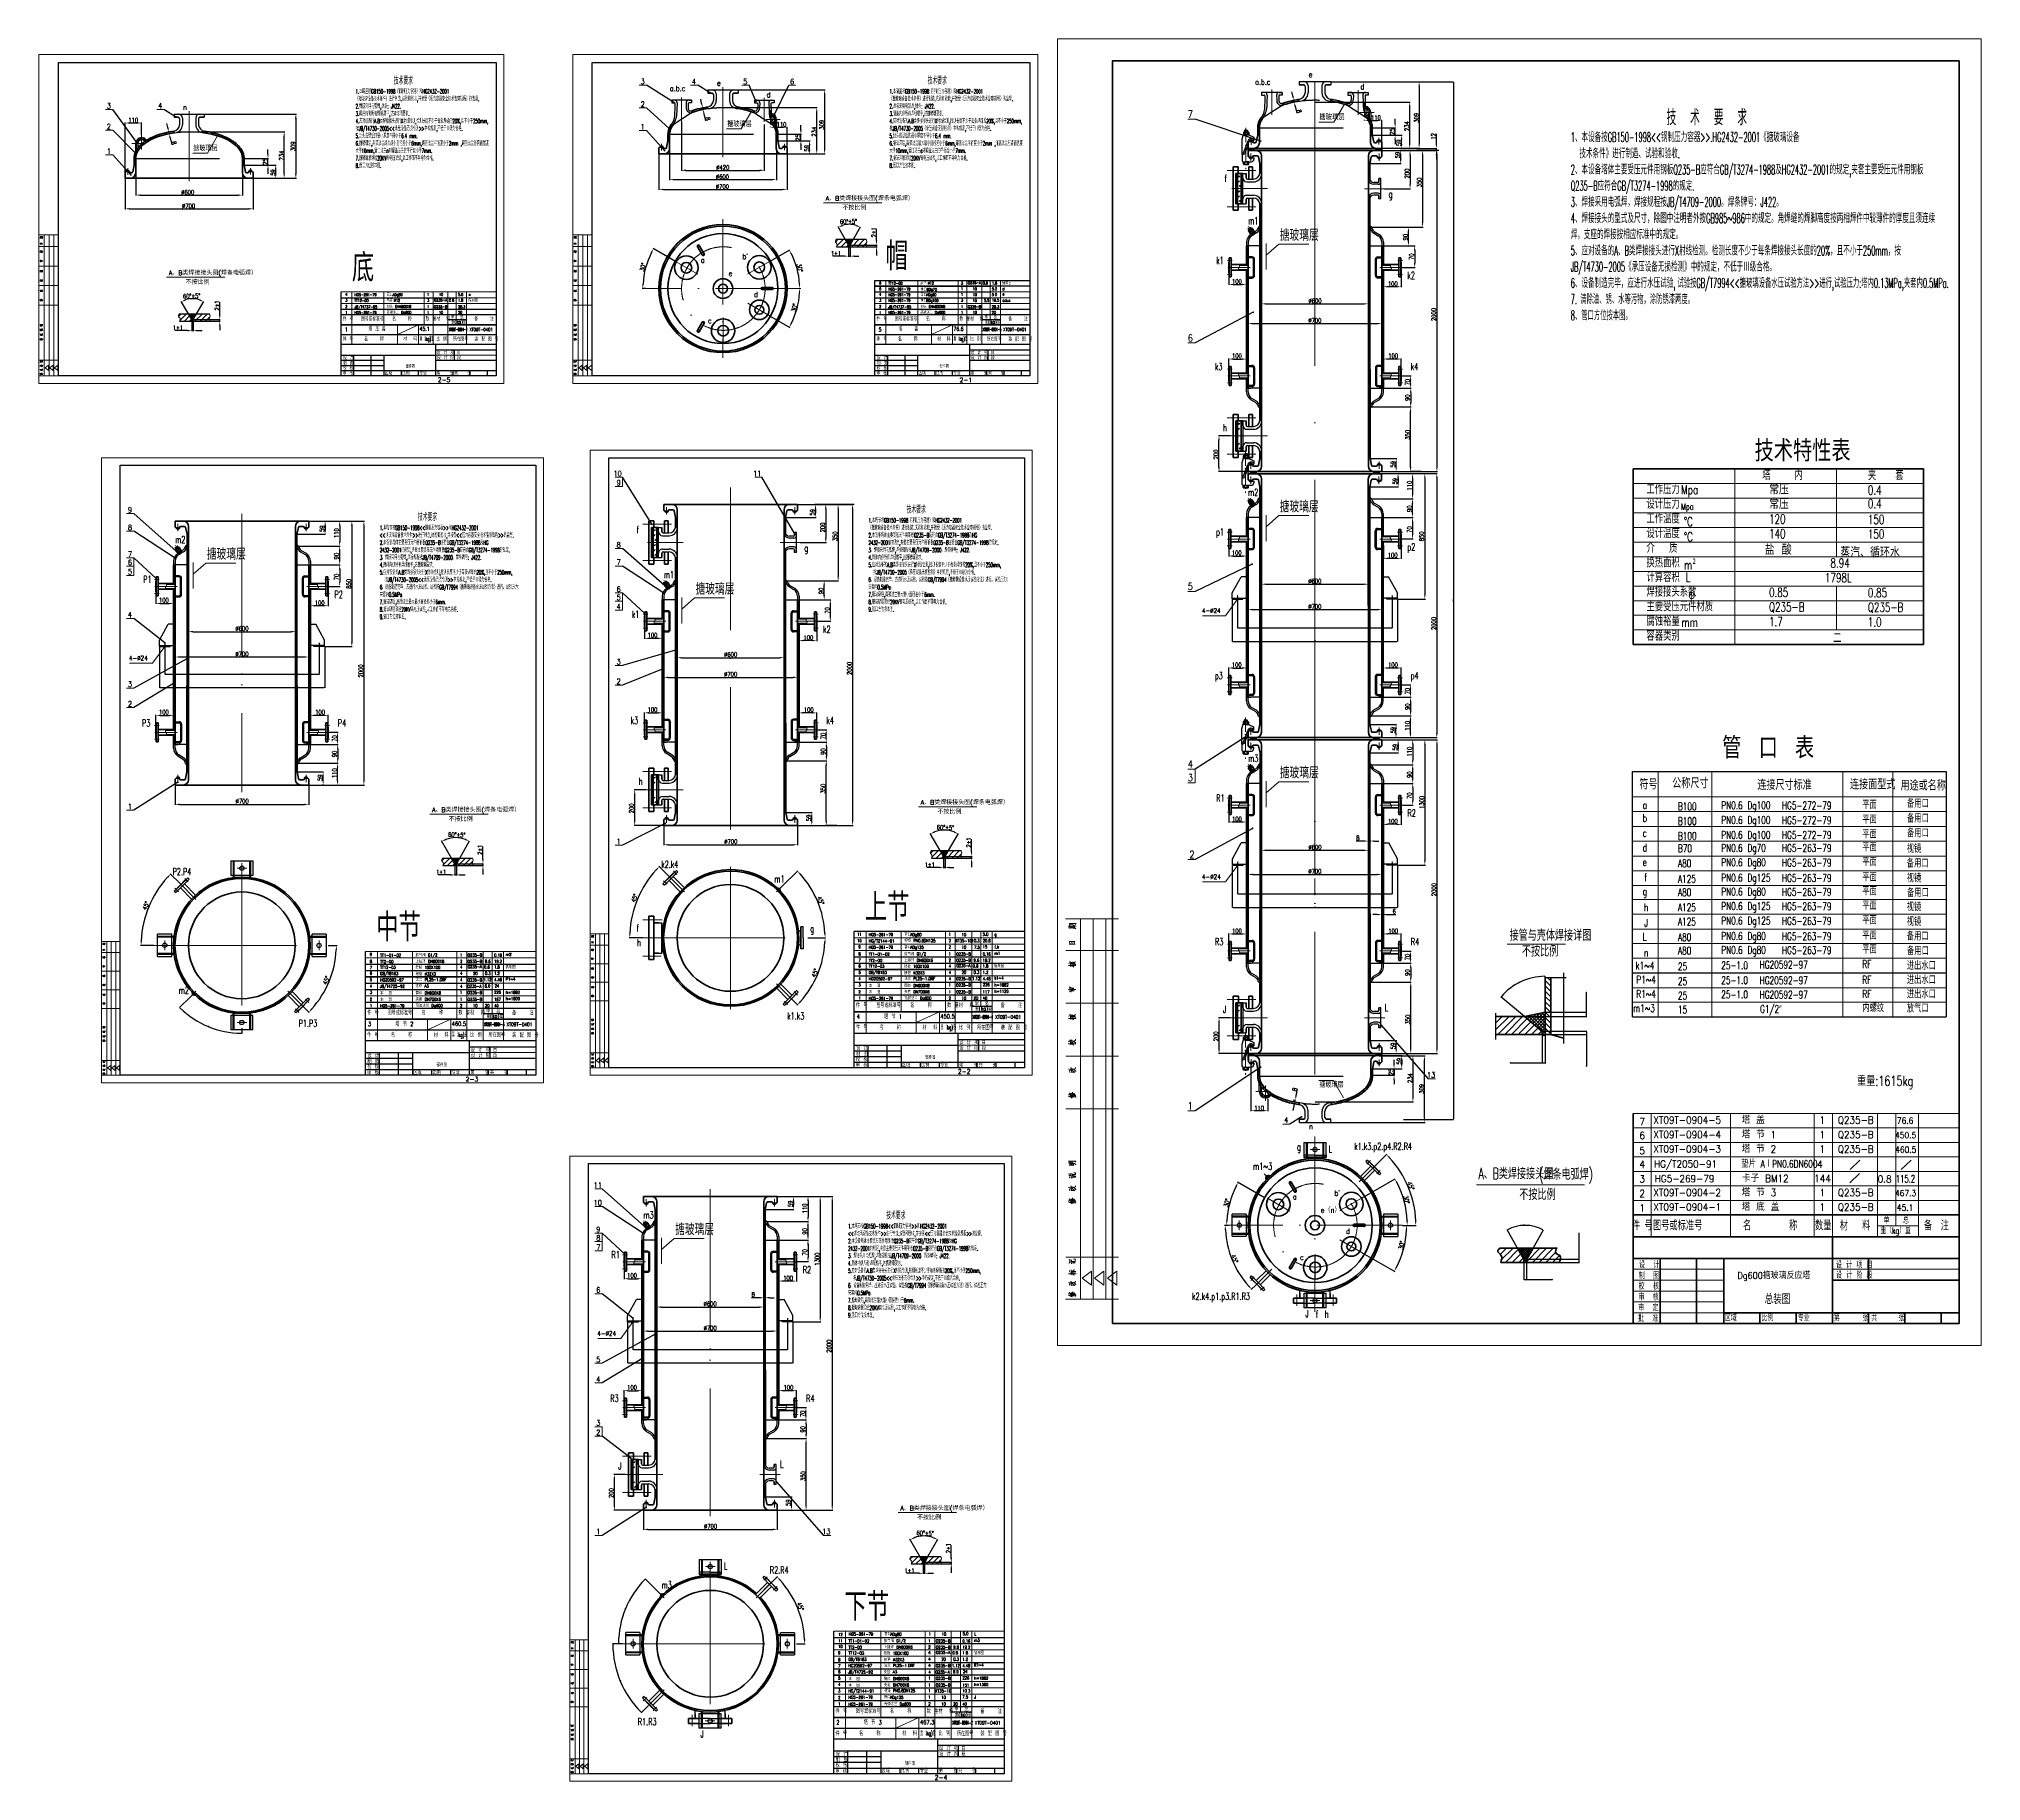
# Model space of a CAD drawing. Extents: x 11707 to 22622, y 3017 to 12806.
import ezdxf
from ezdxf.enums import TextEntityAlignment as Align

# ---------------------------------------------------------------- set-up
doc = ezdxf.new("R2010")
doc.units = 0
doc.header["$LTSCALE"] = 8
for name, pattern in [('ACAD_ISO04W100', [30, 24, -3, 0, -3]), ('ACAD_ISO12W100', [21, 12, -3, 0, -3, 0, -3]), ('DASHDOT-S', [14, 10, -2, 0, -2]), ('EBLTYPE4', [45, 30, -3, 3, -3, 3, -3])]:
    doc.linetypes.add(name, pattern=pattern)
for name, color, linetype, lineweight in [('cdr.dwg1', 4, 'Continuous', 35), ('cdr.dwg2', 2, 'Continuous', 13), ('cdr.dwg3', 1, 'ACAD_ISO04W100', 9), ('cdr_dim', 7, 'Continuous', 13), ('cdr_dwg2', 2, 'Continuous', 9), ('cdr_dwg3', 1, 'DASHDOT-S', 13)]:
    doc.layers.add(name, color=color, linetype=linetype, lineweight=lineweight)
for name, color, linetype in [('cdr.dwg4', 3, 'ACAD_ISO12W100'), ('cdr_dwg1', 4, 'Continuous'), ('cdr_text', 7, 'Continuous'), ('图层1', 1, 'Continuous')]:
    doc.layers.add(name, color=color, linetype=linetype)
doc.styles.add('dim', font='romans.shx', dxfattribs={"width": 0.7, "bigfont": 'hz.shx'})
doc.styles.add('HZ', font='txt', dxfattribs={"width": 0.5, "bigfont": 'hzfs'})
doc.styles.get("Standard").update_dxf_attribs({"font": 'txt', "width": 0.7, "bigfont": 'hztxt.shx'})
doc.dimstyles.new('ISO-25', dxfattribs={"dimtxt": 2.5, "dimasz": 2.5, "dimexe": 1.25, "dimexo": 0.625, "dimtad": 1, "dimtxsty": 'Standard', "dimcen": 2.5, "dimadec": 0, "dimazin": 0, "dimtfac": 1, "dimtmove": 0, "dimatfit": 3, "dimfxl": 1, "dimarcsym": 0})
doc.dimstyles.new('筒轴直径标注', dxfattribs={"dimtxt": 50, "dimasz": 40, "dimexe": 12.5, "dimexo": 0.625, "dimgap": 6.25, "dimtad": 1, "dimtxsty": 'HZ', "dimcen": 15, "dimadec": 0, "dimazin": 0, "dimtm": 1e-09, "dimtfac": 1, "dimtmove": 0, "dimatfit": 3, "dimfxl": 1, "dimarcsym": 0})
pattern_1 = [(45, (15667.13, 4515.878), (-18.85854, 18.85854), [])]
pattern_2 = [(45, (16943.743, 11238.788), (-14.8174, 14.8174), [])]
pattern_3 = [(45, (17477.415, 7804.201), (-14.8174, 14.8174), [])]
pattern_4 = [(45, (14731.373, 7762.401), (-14.8174, 14.8174), [])]
pattern_5 = [(45, (17362.98, 3838.63), (-14.8174, 14.8174), [])]
pattern_6 = [(45, (13252.524, 10820.488), (-14.8174, 14.8174), [])]

# ---------------------------------------------------------------- blocks, each defined once
blk = doc.blocks.new('tuqa')
at = {"color": 4, "linetype": 'Continuous'}
for p, q in [((-25, 180), (0, 180)), ((-18, 0), (-18, 180)), ((0, 165), (-24.85, 165)), ((0, 140), (-24.85, 140)), ((0, 115), (-24.85, 115)), ((0, 90), (-24.85, 90)), ((0, 20), (-24.85, 20)), ((0, 0), (-25, 0))]:
    blk.add_line(p, q, dxfattribs=at)
at = {"color": 7, "linetype": 'Continuous'}
for p, q in [((-12, 0), (-12, 180)), ((-6, 0), (-6, 180))]:
    blk.add_line(p, q, dxfattribs=at)
at = {"color": 1, "linetype": 'Continuous'}
for p, q in [((-17.08, 10), (-12.71, 13.35)), ((-17.08, 10), (-12.71, 6.65)), ((-12.71, 6.65), (-12.71, 13.35)), ((-11.26, 10), (-6.89, 13.35)), ((-11.26, 10), (-6.89, 6.65)), ((-6.89, 6.65), (-6.89, 13.35)), ((-5.11, 10), (-0.75, 13.35)), ((-5.11, 10), (-0.75, 6.65)), ((-0.75, 6.65), (-0.75, 13.35))]:
    blk.add_line(p, q, dxfattribs=at)
at = {"color": 7, "linetype": 'Continuous'}
for points in [[(-23.7, 176.39), (-23.53, 176.44), (-23.53, 176.44), (-21.25, 176.36)], [(-23.53, 175.69), (-23.35, 175.74), (-23.35, 175.74), (-21.17, 175.74)], [(-23.3, 176.96), (-22.98, 177.03), (-22.98, 177.03), (-22.33, 177.03), (-22.33, 177.03), (-21.63, 177.01), (-21.63, 177.01), (-21.2, 176.96), (-21.2, 176.96), (-20.73, 176.83), (-20.73, 176.83), (-20.44, 176.69), (-20.44, 176.69), (-20, 176.41)], [(-22.95, 177.03), (-23.09, 177.78), (-23.09, 177.78), (-23.18, 177.7), (-23.18, 177.7), (-22.27, 177.7), (-22.27, 177.7), (-22.22, 177.7), (-22.22, 177.7), (-20.9, 177.73), (-20.9, 177.73), (-20.41, 177.7), (-20.41, 177.7), (-20.12, 177.68), (-20.12, 177.68), (-20.03, 177.65), (-20.03, 177.65), (-20.41, 177.28), (-20.41, 177.28), (-20.15, 177.63)], [(-22.74, 175.3), (-22.92, 176.76)], [(-22.25, 175.77), (-22.33, 176.21)], [(-22.22, 177.06), (-22.3, 177.48)], [(-21.75, 175.79), (-21.84, 176.19)], [(-21.46, 177.01), (-21.46, 177.06), (-21.46, 177.06), (-21.55, 177.45)], [(-21.08, 175.22), (-21.31, 176.76), (-21.31, 176.76), (-21.34, 176.69), (-21.34, 176.69), (-21.25, 176.59)], [(-20.99, 176.19), (-20.64, 176.46), (-20.64, 176.46), (-20.5, 176.46), (-20.5, 176.46), (-20.76, 176.36)], [(-20.9, 175.79), (-20.76, 175.77), (-20.76, 175.77), (-20.47, 175.57), (-20.47, 175.57), (-20.26, 175.4), (-20.26, 175.4), (-20.12, 175.22)], [(-23.27, 167.87), (-22.98, 167.92), (-22.98, 167.92), (-22.33, 167.94), (-22.33, 167.94), (-21.66, 167.97), (-21.66, 167.97), (-21.57, 167.97), (-21.57, 167.97), (-21.11, 167.97), (-21.11, 167.97), (-20.5, 167.97), (-20.5, 167.97), (-20.7, 167.97), (-20.7, 167.97), (-20.88, 168.93), (-20.88, 168.93), (-20.67, 169.13), (-20.67, 169.13), (-20.93, 169.18), (-20.93, 169.18), (-21.28, 169.18), (-21.28, 169.18), (-21.95, 169.21), (-21.95, 169.21), (-22.65, 169.23), (-22.65, 169.23), (-23.24, 169.23), (-23.24, 169.23), (-23.15, 169.26), (-23.15, 169.26), (-22.95, 167.94)], [(-21.9, 167.97), (-22.07, 168.93), (-22.07, 168.93), (-22.1, 168.83), (-22.1, 168.83), (-21.98, 168.61)], [(-23.65, 157.77), (-23.5, 157.87), (-23.5, 157.87), (-23.53, 157.84), (-23.53, 157.84), (-20.09, 157.84), (-20.09, 157.84), (-20.35, 157.82), (-20.35, 157.82), (-20.64, 157.84)], [(-23.59, 158.83), (-23.3, 159.01), (-23.3, 159.01), (-23.18, 159.03), (-23.18, 159.03), (-23.09, 159.01)], [(-22.65, 158.41), (-22.89, 159.8), (-22.89, 159.8), (-22.92, 159.7), (-22.92, 159.7), (-22.83, 159.5)], [(-22.68, 158.91), (-22.51, 158.88), (-22.51, 158.88), (-21.81, 158.46), (-21.81, 158.46), (-21.78, 158.41), (-21.78, 158.41), (-21.98, 159.18)], [(-22.62, 158.21), (-22.45, 157.25)], [(-22.42, 157.87), (-21.95, 157.64), (-21.95, 157.64), (-21.6, 157.47), (-21.6, 157.47), (-21.34, 157.32), (-21.34, 157.32), (-21.08, 157.12)], [(-22.36, 159.33), (-22.22, 159.3), (-22.22, 159.3), (-21.78, 159.01), (-21.78, 159.01), (-21.75, 158.98), (-21.75, 158.98), (-21.46, 158.76), (-21.46, 158.76), (-21.17, 158.51), (-21.17, 158.51), (-20.9, 158.24)], [(-22.22, 157.87), (-21.87, 158.19)], [(-21.78, 159.5), (-21.57, 159.43), (-21.57, 159.43), (-21.11, 159.13), (-21.11, 159.13), (-20.82, 158.83), (-20.82, 158.83), (-20.5, 158.51), (-20.5, 158.51), (-20.26, 158.24), (-20.26, 158.24), (-20.09, 158.02)], [(-20.99, 159.03), (-20.5, 159.53), (-20.5, 159.53), (-20.26, 159.63), (-20.26, 159.63), (-20.55, 159.48)], [(-22.86, 145.52), (-23.03, 147.75), (-23.03, 147.75), (-23.12, 147.7), (-23.12, 147.7), (-22.65, 147.4)], [(-21.2, 147.11), (-21.05, 147.21), (-21.05, 147.21), (-22.45, 147.36), (-22.45, 147.36), (-22.33, 147.4), (-22.33, 147.4), (-22.13, 145.84)], [(-22.39, 145.74), (-22.13, 145.79), (-22.13, 145.79), (-20.85, 145.89), (-20.85, 145.89), (-21.08, 145.87), (-21.08, 145.87), (-21.2, 147.11), (-21.2, 147.11), (-21.23, 146.96), (-21.23, 146.96), (-21.17, 146.69)], [(-23.68, 146.41), (-23.38, 146.56), (-23.38, 146.56), (-23.18, 146.61)], [(-23.18, 145.52), (-22.92, 145.52), (-22.92, 145.52), (-22.71, 145.47), (-22.71, 145.47), (-22.51, 145.42), (-22.51, 145.42), (-22.36, 145.37)], [(-22.77, 146.51), (-22.71, 146.56), (-22.71, 146.56), (-20.06, 146.54), (-20.06, 146.54), (-20.32, 146.49), (-20.32, 146.49), (-20.64, 146.54)], [(-21.66, 146.09), (-21.78, 146.98)], [(-23.65, 132.77), (-23.5, 132.87), (-23.5, 132.87), (-23.53, 132.84), (-23.53, 132.84), (-20.09, 132.84), (-20.09, 132.84), (-20.35, 132.82), (-20.35, 132.82), (-20.64, 132.84)], [(-23.59, 133.83), (-23.3, 134.01), (-23.3, 134.01), (-23.18, 134.03), (-23.18, 134.03), (-23.09, 134.01)], [(-22.65, 133.41), (-22.89, 134.8), (-22.89, 134.8), (-22.92, 134.7), (-22.92, 134.7), (-22.83, 134.5)], [(-22.68, 133.91), (-22.51, 133.88), (-22.51, 133.88), (-21.81, 133.46), (-21.81, 133.46), (-21.78, 133.41), (-21.78, 133.41), (-21.98, 134.18)], [(-22.62, 133.21), (-22.45, 132.25)], [(-22.42, 132.87), (-21.95, 132.64), (-21.95, 132.64), (-21.6, 132.47), (-21.6, 132.47), (-21.34, 132.32), (-21.34, 132.32), (-21.08, 132.12)], [(-22.36, 134.33), (-22.22, 134.3), (-22.22, 134.3), (-21.78, 134.01), (-21.78, 134.01), (-21.75, 133.98), (-21.75, 133.98), (-21.46, 133.76), (-21.46, 133.76), (-21.17, 133.51), (-21.17, 133.51), (-20.9, 133.24)], [(-22.22, 132.87), (-21.87, 133.19)], [(-21.78, 134.5), (-21.57, 134.43), (-21.57, 134.43), (-21.11, 134.13), (-21.11, 134.13), (-20.82, 133.83), (-20.82, 133.83), (-20.5, 133.51), (-20.5, 133.51), (-20.26, 133.24), (-20.26, 133.24), (-20.09, 133.02)], [(-20.99, 134.03), (-20.5, 134.53), (-20.5, 134.53), (-20.26, 134.63), (-20.26, 134.63), (-20.55, 134.48)], [(-23.65, 121.81), (-23.38, 121.96), (-23.38, 121.96), (-23.21, 122.01), (-23.21, 122.01), (-23.03, 122.01)], [(-23.65, 120.79), (-23.47, 120.92), (-23.47, 120.92), (-23.53, 120.87), (-23.53, 120.87), (-20.09, 120.87), (-20.09, 120.87), (-20.29, 120.82), (-20.29, 120.82), (-20.58, 120.87)], [(-22.71, 121.44), (-22.92, 122.7), (-22.92, 122.7), (-22.95, 122.6), (-22.95, 122.6), (-22.89, 122.48)], [(-22.68, 121.21), (-22.48, 120.27)], [(-22.51, 122.23), (-22.19, 122.53), (-22.19, 122.53), (-22.04, 122.6), (-22.04, 122.6), (-21.87, 122.7)], [(-22.51, 121.76), (-22.27, 121.74), (-22.27, 121.74), (-21.87, 121.49), (-21.87, 121.49), (-21.57, 121.31), (-21.57, 121.31), (-21.46, 121.21)], [(-22.48, 120.87), (-22.07, 120.72), (-22.07, 120.72), (-21.72, 120.55), (-21.72, 120.55), (-21.4, 120.37), (-21.4, 120.37), (-21.11, 120.17)], [(-22.33, 120.89), (-21.95, 121.24)], [(-22.07, 122.21), (-21.84, 122.23), (-21.84, 122.23), (-21.43, 122.08), (-21.43, 122.08), (-21.11, 121.93), (-21.11, 121.93), (-20.85, 121.76), (-20.85, 121.76), (-20.64, 121.61), (-20.64, 121.61), (-20.44, 121.46), (-20.44, 121.46), (-20.26, 121.29), (-20.26, 121.29), (-20.09, 121.07)], [(-21.66, 121.54), (-21.6, 121.61), (-21.6, 121.61), (-20.26, 122.48), (-20.26, 122.48), (-20.23, 122.95), (-20.23, 122.95), (-20.32, 122.5), (-20.32, 122.5), (-20.44, 122.38)], [(-23.62, 108.88), (-23.27, 108.83), (-23.27, 108.83), (-22.8, 108.68), (-22.8, 108.68), (-22.3, 108.49), (-22.3, 108.49), (-21.98, 108.34), (-21.98, 108.34), (-21.75, 108.24), (-21.75, 108.24), (-21.55, 108.14)], [(-22.95, 107.25), (-23.09, 108.24), (-23.09, 108.24), (-23.18, 108.14), (-23.18, 108.14), (-22.16, 108.02), (-22.16, 108.02), (-22.16, 108.14), (-22.16, 108.14), (-22.04, 107.4), (-22.04, 107.4), (-22.3, 107.35), (-22.3, 107.35), (-21.98, 107.4), (-21.98, 107.4), (-20.67, 107.37)], [(-22.25, 108.49), (-22.42, 109.6), (-22.42, 109.6), (-22.45, 109.48), (-22.45, 109.48), (-22.39, 109.28)], [(-22.3, 109.11), (-22.13, 109.11), (-22.13, 109.11), (-21.66, 109.01), (-21.66, 109.01), (-21.4, 108.91), (-21.4, 108.91), (-21.17, 108.81), (-21.17, 108.81), (-20.96, 108.68), (-20.96, 108.68), (-20.76, 108.54), (-20.76, 108.54), (-20.55, 108.36), (-20.55, 108.36), (-20.41, 108.16), (-20.41, 108.16), (-20.26, 107.97), (-20.26, 107.97), (-20.2, 107.82), (-20.2, 107.82), (-20.15, 107.67)], [(-21.87, 108.36), (-21.84, 108.44), (-21.84, 108.44), (-20.26, 109.21), (-20.26, 109.21), (-20.23, 109.68), (-20.23, 109.68), (-20.32, 109.23), (-20.32, 109.23), (-20.5, 109.11)], [(-20.55, 107.3), (-21.34, 108.07)], [(-23.68, 96.04), (-23.5, 96.02), (-23.5, 96.02), (-23.03, 95.79), (-23.03, 95.79), (-22.98, 95.79), (-22.98, 95.79), (-22.62, 95.59), (-22.62, 95.59), (-22.33, 95.42), (-22.33, 95.42), (-22.1, 95.25), (-22.1, 95.25), (-21.9, 95.1)], [(-23.62, 96.93), (-23.18, 96.76), (-23.18, 96.76), (-22.83, 96.61), (-22.83, 96.61), (-22.57, 96.44), (-22.57, 96.44), (-22.51, 96.41), (-22.51, 96.41), (-22.3, 96.29)], [(-23.06, 96.71), (-23.03, 96.81), (-23.03, 96.81), (-23.15, 97.55), (-23.15, 97.55), (-23.21, 97.5), (-23.21, 97.5), (-22.8, 97.26), (-22.8, 97.26), (-22.45, 97.03), (-22.45, 97.03), (-22.22, 96.83), (-22.22, 96.83), (-22.01, 96.61), (-22.01, 96.61), (-21.81, 96.39), (-21.81, 96.39), (-21.69, 96.24)], [(-22.77, 96.61), (-22.74, 96.71), (-22.74, 96.71), (-21.69, 97.68), (-21.69, 97.68), (-21.72, 98), (-21.72, 98), (-21.72, 97.68), (-21.72, 97.68), (-21.84, 97.55)], [(-22.68, 95.69), (-20.12, 95.69), (-20.12, 95.69), (-20.35, 95.64), (-20.35, 95.64), (-20.79, 95.69)], [(-22.6, 96.07), (-20.9, 96.07), (-20.9, 96.07), (-21.11, 96.04), (-21.11, 96.04), (-21.25, 96.07)], [(-21.98, 97.03), (-21.9, 97.01), (-21.9, 97.01), (-21.87, 96.98), (-21.87, 96.98), (-21.63, 96.74), (-21.63, 96.74), (-21.43, 96.54), (-21.43, 96.54), (-21.28, 96.36)], [(-21.63, 97.23), (-21.52, 97.18), (-21.52, 97.18), (-21.46, 97.16), (-21.46, 97.16), (-21.17, 96.88), (-21.17, 96.88), (-21.14, 96.83), (-21.14, 96.83), (-20.99, 96.69), (-20.99, 96.69), (-20.85, 96.49), (-20.85, 96.49), (-20.7, 96.29)], [(-21.28, 97.45), (-21.08, 97.38), (-21.08, 97.38), (-20.79, 97.11), (-20.79, 97.11), (-20.55, 96.86), (-20.55, 96.86), (-20.41, 96.61), (-20.41, 96.61), (-20.23, 96.36), (-20.23, 96.36), (-20.12, 96.14), (-20.12, 96.14), (-20.06, 95.97)], [(-23.59, 64.51), (-23.27, 64.59), (-23.27, 64.59), (-22.6, 64.59), (-22.6, 64.59), (-22.04, 64.56), (-22.04, 64.56), (-21.6, 64.49), (-21.6, 64.49), (-21.2, 64.36), (-21.2, 64.36), (-20.76, 64.16), (-20.76, 64.16), (-20.44, 63.97), (-20.44, 63.97), (-20.2, 63.74), (-20.2, 63.74), (-20.15, 63.67)], [(-23.27, 64.61), (-23.3, 64.63), (-23.3, 64.63), (-23.38, 65.55), (-23.38, 65.55), (-23.5, 65.4), (-23.5, 65.4), (-23.3, 65.4), (-23.3, 65.4), (-21.14, 65.38), (-21.14, 65.38), (-20.73, 65.38), (-20.73, 65.38), (-20.44, 65.38), (-20.44, 65.38), (-20.12, 65.33), (-20.12, 65.33), (-20.64, 64.91)], [(-22.42, 64.61), (-22.42, 64.66), (-22.42, 64.66), (-22.54, 65.21), (-22.54, 65.21), (-22.57, 65.13), (-22.57, 65.13), (-22.54, 65.06)], [(-21.69, 64.56), (-21.72, 64.61), (-21.72, 64.61), (-21.81, 65.18), (-21.81, 65.18), (-21.84, 65.08), (-21.84, 65.08), (-21.75, 64.98)], [(-23.65, 59.28), (-23.47, 59.3), (-23.47, 59.3), (-22.57, 58.98)], [(-23.44, 58.36), (-23.38, 58.41), (-23.38, 58.41), (-23.03, 58.66), (-23.03, 58.66), (-22.8, 58.68)], [(-23.27, 63.3), (-22.95, 63.37), (-22.95, 63.37), (-21.02, 63.4), (-21.02, 63.4), (-21.25, 63.35), (-21.25, 63.35), (-21.28, 63.4), (-21.28, 63.4), (-21.37, 63.82), (-21.37, 63.82), (-21.11, 63.97), (-21.11, 63.97), (-21.23, 63.99), (-21.23, 63.99), (-22.19, 64.02), (-22.19, 64.02), (-23.15, 64.02), (-23.15, 64.02), (-23.03, 64.06), (-23.03, 64.06), (-23, 63.97), (-23, 63.97), (-22.95, 63.4)], [(-23.24, 57.45), (-22.95, 57.77), (-22.95, 57.77), (-22.8, 57.84), (-22.8, 57.84), (-22.98, 57.74)], [(-22.68, 58.34), (-22.51, 58.39), (-22.51, 58.39), (-21.57, 58.41), (-21.57, 58.41), (-21.75, 58.36), (-21.75, 58.36), (-21.87, 59.33), (-21.87, 59.33), (-21.87, 59.26), (-21.87, 59.26), (-22.68, 59.33), (-22.68, 59.33), (-22.65, 59.38), (-22.65, 59.38), (-22.51, 58.41)], [(-22.16, 63.42), (-22.25, 63.79), (-22.25, 63.79), (-22.25, 63.77)], [(-22.04, 57.1), (-22.01, 57.2), (-22.01, 57.2), (-22.16, 57.87), (-22.16, 57.87), (-22.22, 57.77), (-22.22, 57.77), (-20.47, 57.74), (-20.47, 57.74), (-20.47, 57.72), (-20.47, 57.72), (-21.28, 58.29)], [(-21.72, 58.98), (-21.52, 59.01), (-21.52, 59.01), (-20.64, 58.98), (-20.64, 58.98), (-20.41, 59.01), (-20.41, 59.01), (-20.29, 59.08), (-20.29, 59.08), (-20.26, 59.18), (-20.26, 59.18), (-20.26, 59.85), (-20.26, 59.85), (-21.08, 59.8)], [(-21.69, 58.66), (-21.43, 58.64), (-21.43, 58.64), (-21.08, 58.56), (-21.08, 58.56), (-20.7, 58.39), (-20.7, 58.39), (-20.5, 58.24), (-20.5, 58.24), (-20.23, 58.02), (-20.23, 58.02), (-20.06, 57.82)], [(-23.68, 46.04), (-23.5, 46.02), (-23.5, 46.02), (-23.03, 45.79), (-23.03, 45.79), (-22.98, 45.79), (-22.98, 45.79), (-22.62, 45.59), (-22.62, 45.59), (-22.33, 45.42), (-22.33, 45.42), (-22.1, 45.25), (-22.1, 45.25), (-21.9, 45.1)], [(-23.62, 52.93), (-23.27, 52.88), (-23.27, 52.88), (-22.8, 52.73), (-22.8, 52.73), (-22.3, 52.54), (-22.3, 52.54), (-21.98, 52.39), (-21.98, 52.39), (-21.75, 52.29), (-21.75, 52.29), (-21.55, 52.19)], [(-23.62, 46.93), (-23.18, 46.76), (-23.18, 46.76), (-22.83, 46.61), (-22.83, 46.61), (-22.57, 46.44), (-22.57, 46.44), (-22.51, 46.41), (-22.51, 46.41), (-22.3, 46.29)], [(-23.06, 46.71), (-23.03, 46.81), (-23.03, 46.81), (-23.15, 47.55), (-23.15, 47.55), (-23.21, 47.5), (-23.21, 47.5), (-22.8, 47.26), (-22.8, 47.26), (-22.45, 47.03), (-22.45, 47.03), (-22.22, 46.83), (-22.22, 46.83), (-22.01, 46.61), (-22.01, 46.61), (-21.81, 46.39), (-21.81, 46.39), (-21.69, 46.24)], [(-22.95, 51.3), (-23.09, 52.29), (-23.09, 52.29), (-23.18, 52.19), (-23.18, 52.19), (-22.16, 52.07), (-22.16, 52.07), (-22.16, 52.19), (-22.16, 52.19), (-22.04, 51.45), (-22.04, 51.45), (-22.3, 51.4), (-22.3, 51.4), (-21.98, 51.45), (-21.98, 51.45), (-20.67, 51.42)], [(-22.77, 46.61), (-22.74, 46.71), (-22.74, 46.71), (-21.69, 47.68), (-21.69, 47.68), (-21.72, 48), (-21.72, 48), (-21.72, 47.68), (-21.72, 47.68), (-21.84, 47.55)], [(-22.6, 46.07), (-20.9, 46.07), (-20.9, 46.07), (-21.11, 46.04), (-21.11, 46.04), (-21.25, 46.07)], [(-22.25, 52.54), (-22.42, 53.65), (-22.42, 53.65), (-22.45, 53.53), (-22.45, 53.53), (-22.39, 53.33)], [(-22.3, 53.16), (-22.13, 53.16), (-22.13, 53.16), (-21.66, 53.06), (-21.66, 53.06), (-21.4, 52.96), (-21.4, 52.96), (-21.17, 52.86), (-21.17, 52.86), (-20.96, 52.73), (-20.96, 52.73), (-20.76, 52.59), (-20.76, 52.59), (-20.55, 52.41), (-20.55, 52.41), (-20.41, 52.21), (-20.41, 52.21), (-20.26, 52.02), (-20.26, 52.02), (-20.2, 51.87), (-20.2, 51.87), (-20.15, 51.72)], [(-21.98, 47.03), (-21.9, 47.01), (-21.9, 47.01), (-21.87, 46.98), (-21.87, 46.98), (-21.63, 46.74), (-21.63, 46.74), (-21.43, 46.54), (-21.43, 46.54), (-21.28, 46.36)], [(-21.87, 52.41), (-21.84, 52.49), (-21.84, 52.49), (-20.26, 53.26), (-20.26, 53.26), (-20.23, 53.73), (-20.23, 53.73), (-20.32, 53.28), (-20.32, 53.28), (-20.5, 53.16)], [(-21.63, 47.23), (-21.52, 47.18), (-21.52, 47.18), (-21.46, 47.16), (-21.46, 47.16), (-21.17, 46.88), (-21.17, 46.88), (-21.14, 46.83), (-21.14, 46.83), (-20.99, 46.69), (-20.99, 46.69), (-20.85, 46.49), (-20.85, 46.49), (-20.7, 46.29)], [(-20.55, 51.35), (-21.34, 52.12)], [(-21.28, 47.45), (-21.08, 47.38), (-21.08, 47.38), (-20.79, 47.11), (-20.79, 47.11), (-20.55, 46.86), (-20.55, 46.86), (-20.41, 46.61), (-20.41, 46.61), (-20.23, 46.36), (-20.23, 46.36), (-20.12, 46.14), (-20.12, 46.14), (-20.06, 45.97)], [(-22.68, 45.69), (-20.12, 45.69), (-20.12, 45.69), (-20.35, 45.64), (-20.35, 45.64), (-20.79, 45.69)], [(-23.03, 17.77), (-23.18, 18.76), (-23.18, 18.76), (-23.27, 18.7), (-23.27, 18.7), (-22.22, 18.57), (-22.22, 18.57), (-22.22, 18.7), (-22.22, 18.7), (-22.13, 17.86)], [(-22.45, 17.81), (-22.01, 17.86), (-22.01, 17.86), (-21.02, 17.86), (-21.02, 17.86), (-20.7, 17.88), (-20.7, 17.88), (-20.55, 17.92), (-20.55, 17.92), (-20.47, 17.99), (-20.47, 17.99), (-20.41, 18.09), (-20.41, 18.09), (-20.38, 18.27), (-20.38, 18.27), (-20.35, 18.46), (-20.35, 18.46), (-20.44, 19), (-20.44, 19), (-21.2, 18.96), (-21.2, 18.96), (-20.44, 18.96)], [(-23.65, 12.12), (-20.58, 12.09), (-20.58, 12.09), (-20.03, 12.05), (-20.03, 12.05), (-20.32, 12.03), (-20.32, 12.03), (-20.64, 12.07)], [(-23.38, 17.04), (-23.15, 17.29), (-23.15, 17.29), (-23.03, 17.36), (-23.03, 17.36), (-22.89, 17.36), (-22.89, 17.36), (-23.09, 17.34)], [(-23, 12.78), (-23.18, 13.65)], [(-22.39, 11.62), (-22.57, 12.55)], [(-22.13, 16.8), (-22.27, 17.36), (-22.27, 17.36), (-22.36, 17.27), (-22.36, 17.27), (-20.67, 17.23), (-20.67, 17.23), (-20.5, 17.14), (-20.5, 17.14), (-21.31, 17.66)], [(-22.36, 12.12), (-22.01, 12.01), (-22.01, 12.01), (-21.6, 11.83), (-21.6, 11.83), (-21.23, 11.64), (-21.23, 11.64), (-20.93, 11.47)], [(-22.13, 12.59), (-22.33, 13.99)], [(-22.13, 13.15), (-21.95, 13.22), (-21.95, 13.22), (-20.5, 13.22), (-20.5, 13.22), (-20.17, 13.19), (-20.17, 13.19), (-20.06, 13.17), (-20.06, 13.17), (-20.52, 12.76), (-20.52, 12.76), (-20.12, 13.17)], [(-22.07, 12.16), (-21.69, 12.48)], [(-21.66, 12.87), (-21.55, 12.85), (-21.55, 12.85), (-20.67, 12.4)], [(-21.55, 13.5), (-20.96, 13.88), (-20.96, 13.88), (-20.73, 13.95), (-20.73, 13.95), (-21.11, 13.8)], [(-23.68, 1.91), (-23.5, 1.88), (-23.5, 1.88), (-23.03, 1.69), (-23.03, 1.69), (-22.98, 1.69), (-22.98, 1.69), (-22.62, 1.52), (-22.62, 1.52), (-22.33, 1.37), (-22.33, 1.37), (-22.1, 1.22), (-22.1, 1.22), (-21.9, 1.09)], [(-23.62, 7.91), (-23.27, 7.86), (-23.27, 7.86), (-22.8, 7.73), (-22.8, 7.73), (-22.3, 7.56), (-22.3, 7.56), (-21.98, 7.43), (-21.98, 7.43), (-21.75, 7.35), (-21.75, 7.35), (-21.55, 7.26)], [(-23.62, 2.68), (-23.18, 2.53), (-23.18, 2.53), (-22.83, 2.4), (-22.83, 2.4), (-22.57, 2.25), (-22.57, 2.25), (-22.51, 2.23), (-22.51, 2.23), (-22.3, 2.12)], [(-23.06, 2.49), (-23.03, 2.58), (-23.03, 2.58), (-23.15, 3.22), (-23.15, 3.22), (-23.21, 3.18), (-23.21, 3.18), (-22.8, 2.96), (-22.8, 2.96), (-22.45, 2.77), (-22.45, 2.77), (-22.22, 2.6), (-22.22, 2.6), (-22.01, 2.4), (-22.01, 2.4), (-21.81, 2.21), (-21.81, 2.21), (-21.69, 2.08)], [(-22.95, 6.48), (-23.09, 7.35), (-23.09, 7.35), (-23.18, 7.26), (-23.18, 7.26), (-22.16, 7.15), (-22.16, 7.15), (-22.16, 7.26), (-22.16, 7.26), (-22.04, 6.61), (-22.04, 6.61), (-22.3, 6.57), (-22.3, 6.57), (-21.98, 6.61), (-21.98, 6.61), (-20.67, 6.59)], [(-22.77, 2.4), (-22.74, 2.49), (-22.74, 2.49), (-21.69, 3.33), (-21.69, 3.33), (-21.72, 3.61), (-21.72, 3.61), (-21.72, 3.33), (-21.72, 3.33), (-21.84, 3.22)], [(-22.68, 1.6), (-20.12, 1.6), (-20.12, 1.6), (-20.35, 1.56), (-20.35, 1.56), (-20.79, 1.6)], [(-22.6, 1.93), (-20.9, 1.93), (-20.9, 1.93), (-21.11, 1.91), (-21.11, 1.91), (-21.25, 1.93)], [(-22.25, 7.56), (-22.42, 8.53), (-22.42, 8.53), (-22.45, 8.42), (-22.45, 8.42), (-22.39, 8.25)], [(-22.3, 8.1), (-22.13, 8.1), (-22.13, 8.1), (-21.66, 8.01), (-21.66, 8.01), (-21.4, 7.93), (-21.4, 7.93), (-21.17, 7.84), (-21.17, 7.84), (-20.96, 7.73), (-20.96, 7.73), (-20.76, 7.6), (-20.76, 7.6), (-20.55, 7.45), (-20.55, 7.45), (-20.41, 7.28), (-20.41, 7.28), (-20.26, 7.11), (-20.26, 7.11), (-20.2, 6.98), (-20.2, 6.98), (-20.15, 6.85)], [(-21.98, 2.77), (-21.9, 2.75), (-21.9, 2.75), (-21.87, 2.73), (-21.87, 2.73), (-21.63, 2.51), (-21.63, 2.51), (-21.43, 2.34), (-21.43, 2.34), (-21.28, 2.19)], [(-21.87, 7.45), (-21.84, 7.52), (-21.84, 7.52), (-20.26, 8.19), (-20.26, 8.19), (-20.23, 8.6), (-20.23, 8.6), (-20.32, 8.21), (-20.32, 8.21), (-20.5, 8.1)], [(-21.63, 2.94), (-21.52, 2.9), (-21.52, 2.9), (-21.46, 2.88), (-21.46, 2.88), (-21.17, 2.64), (-21.17, 2.64), (-21.14, 2.6), (-21.14, 2.6), (-20.99, 2.47), (-20.99, 2.47), (-20.85, 2.29), (-20.85, 2.29), (-20.7, 2.12)], [(-20.55, 6.53), (-21.34, 7.19)], [(-21.28, 3.14), (-21.08, 3.07), (-21.08, 3.07), (-20.79, 2.83), (-20.79, 2.83), (-20.55, 2.62), (-20.55, 2.62), (-20.41, 2.4), (-20.41, 2.4), (-20.23, 2.19), (-20.23, 2.19), (-20.12, 1.99), (-20.12, 1.99), (-20.06, 1.84)]]:
    blk.add_lwpolyline(points, dxfattribs=at)
blk = doc.blocks.new('*D387')
at = {"layer": 'cdr_dim', "color": 0, "lineweight": -2}
for p, q in [((20364, 5949), (20364, 6097)), ((20069, 5949), (20365, 5949)), ((20069, 5932), (20365, 5932)), ((20364, 5934), (20364, 5947))]:
    blk.add_line(p, q, dxfattribs=at)
at = {"layer": 'cdr_dim', "color": 0}
for points in [[(20364, 5947), (20364, 5947), (20364, 5949)], [(20364, 5934), (20364, 5934), (20364, 5932)]]:
    blk.add_solid(points, dxfattribs=at)
at = {"layer": 'Defpoints', "color": 0}
for p in [(20068, 5949), (20068, 5932), (20364, 5932)]:
    blk.add_point(p, dxfattribs=at)
at = {"layer": 'cdr_dim', "color": 0, "insert": (20362, 6095), "char_height": 2.5, "attachment_point": 5, "rotation": 90, "style": 'HZ'}
blk.add_mtext('2%%p1', dxfattribs=at)
blk = doc.blocks.new('*D388')
at = {"layer": 'cdr_dim', "color": 0, "lineweight": -2}
for p, q in [((20052, 5931), (20052, 5834)), ((20068, 5932), (20068, 5834)), ((20055, 5835), (20066, 5835)), ((20068, 5835), (20214, 5835))]:
    blk.add_line(p, q, dxfattribs=at)
at = {"layer": 'cdr_dim', "color": 0}
for points in [[(20055, 5836), (20055, 5835), (20052, 5835)], [(20066, 5836), (20066, 5835), (20068, 5835)]]:
    blk.add_solid(points, dxfattribs=at)
at = {"layer": 'Defpoints', "color": 0}
for p in [(20052, 5932), (20068, 5932), (20068, 5835)]:
    blk.add_point(p, dxfattribs=at)
at = {"layer": 'cdr_dim', "color": 0, "insert": (20212, 5837), "char_height": 2.5, "attachment_point": 5, "style": 'HZ'}
blk.add_mtext('1%%p1', dxfattribs=at)
blk = doc.blocks.new('*D389')
at = {"layer": 'cdr_dim', "color": 0, "lineweight": -2}
for p, q in [((20016, 6012), (19958, 6114)), ((20104, 6012), (20163, 6114))]:
    blk.add_line(p, q, dxfattribs=at)
blk.add_arc((20060, 5936), 204, 60.7018, 119.2982, dxfattribs=at)
at = {"layer": 'cdr_dim', "color": 0}
for points in [[(19961, 6114), (19960, 6114), (19958, 6113)], [(20160, 6114), (20160, 6114), (20162, 6113)]]:
    blk.add_solid(points, dxfattribs=at)
at = {"layer": 'Defpoints', "color": 0}
for p in [(20096, 6137), (20017, 6012), (20104, 6012), (20052, 5950), (20068, 5950)]:
    blk.add_point(p, dxfattribs=at)
at = {"layer": 'cdr_dim', "color": 0, "insert": (20053, 6142), "char_height": 2.5, "attachment_point": 5, "rotation": 2.0158, "style": 'HZ'}
blk.add_mtext('60%%d%%p5%%d', dxfattribs=at)
blk = doc.blocks.new('*D390')
at = {"layer": 'cdr_dim', "color": 0, "lineweight": -2}
for p, q in [((20172, 7534), (20172, 7540)), ((20056, 7313), (19924, 7424))]:
    blk.add_line(p, q, dxfattribs=at)
blk.add_arc((20172, 7216), 323, 90.4441, 139.5559, dxfattribs=at)
at = {"layer": 'cdr_dim', "color": 0}
for points in [[(20170, 7539), (20170, 7538), (20172, 7538)], [(19927, 7425), (19927, 7425), (19925, 7423)]]:
    blk.add_solid(points, dxfattribs=at)
at = {"layer": 'Defpoints', "color": 0}
for p in [(20172, 7533), (20080, 7525), (20057, 7313), (20156, 7230), (20172, 7213)]:
    blk.add_point(p, dxfattribs=at)
at = {"layer": 'cdr_dim', "color": 0, "insert": (20026, 7505), "char_height": 2.5, "attachment_point": 5, "rotation": 26.7536, "style": 'HZ'}
blk.add_mtext('50%%d%%p5%%d', dxfattribs=at)
blk = doc.blocks.new('*D391')
at = {"layer": 'cdr_dim', "color": 0, "lineweight": -2}
for p, q in [((20156, 7212), (20156, 7050)), ((20172, 7212), (20172, 7050)), ((20156, 7051), (19976, 7051)), ((20170, 7051), (20158, 7051))]:
    blk.add_line(p, q, dxfattribs=at)
at = {"layer": 'cdr_dim', "color": 0}
for points in [[(20158, 7052), (20158, 7051), (20156, 7051)], [(20170, 7052), (20170, 7051), (20172, 7051)]]:
    blk.add_solid(points, dxfattribs=at)
at = {"layer": 'Defpoints', "color": 0}
for p in [(20156, 7213), (20172, 7212), (20172, 7051)]:
    blk.add_point(p, dxfattribs=at)
at = {"layer": 'cdr_dim', "color": 0, "insert": (19979, 7053), "char_height": 2.5, "attachment_point": 5, "style": 'HZ'}
blk.add_mtext('2%%p0.5', dxfattribs=at)
blk = doc.blocks.new('*D306')
at = {"layer": 'cdr_dim', "color": 0, "lineweight": -2}
for p, q in [((20156, 7230), (20406, 7230)), ((20156, 7213), (20406, 7213)), ((20405, 7227), (20405, 7216)), ((20405, 7213), (20405, 7034))]:
    blk.add_line(p, q, dxfattribs=at)
at = {"layer": 'cdr_dim', "color": 0}
for points in [[(20405, 7227), (20405, 7227), (20405, 7230)], [(20405, 7216), (20405, 7216), (20405, 7213)]]:
    blk.add_solid(points, dxfattribs=at)
at = {"layer": 'Defpoints', "color": 0}
for p in [(20156, 7230), (20156, 7213), (20405, 7213)]:
    blk.add_point(p, dxfattribs=at)
at = {"layer": 'cdr_dim', "color": 0, "insert": (20403, 7036), "char_height": 2.5, "attachment_point": 5, "rotation": 90, "style": 'HZ'}
blk.add_mtext('2%%p0.5', dxfattribs=at)
blk = doc.blocks.new('*D392')
at = {"layer": 'cdr_dim', "color": 0, "lineweight": -2}
for p, q in [((20405, 7338), (20405, 7450)), ((20173, 7338), (20406, 7338)), ((20405, 7315), (20405, 7336)), ((20057, 7313), (20406, 7313))]:
    blk.add_line(p, q, dxfattribs=at)
at = {"layer": 'cdr_dim', "color": 0}
for points in [[(20405, 7336), (20405, 7336), (20405, 7338)], [(20405, 7315), (20405, 7315), (20405, 7313)]]:
    blk.add_solid(points, dxfattribs=at)
at = {"layer": 'Defpoints', "color": 0}
for p in [(20172, 7338), (20057, 7313), (20405, 7313)]:
    blk.add_point(p, dxfattribs=at)
at = {"layer": 'cdr_dim', "color": 0, "insert": (20403, 7449), "char_height": 2.5, "attachment_point": 5, "rotation": 90, "style": 'HZ'}
blk.add_mtext('6', dxfattribs=at)
blk = doc.blocks.new('*D307')
at = {"layer": 'cdr_dim', "color": 0, "lineweight": -2}
for p, q in [((15432, 12442), (15427, 12467)), ((15428, 12416), (15441, 12419)), ((15429, 12407), (15443, 12410)), ((15438, 12418), (15440, 12409)), ((15445, 12385), (15454, 12346))]:
    blk.add_line(p, q, dxfattribs=at)
at = {"layer": 'cdr_dim', "color": 0}
for points in [[(15436, 12443), (15428, 12442), (15438, 12418)], [(15449, 12386), (15441, 12384), (15440, 12409)]]:
    blk.add_solid(points, dxfattribs=at)
at = {"layer": 'Defpoints', "color": 0}
for p in [(15427, 12416), (15429, 12407), (15440, 12409)]:
    blk.add_point(p, dxfattribs=at)
at = {"layer": 'cdr_dim', "color": 0, "insert": (15467, 12357), "char_height": 25, "attachment_point": 5, "rotation": 282.6084}
blk.add_mtext('8', dxfattribs=at)
blk = doc.blocks.new('*D308')
at = {"layer": 'cdr_dim', "color": 0, "lineweight": -2}
for p, q in [((15319, 12339), (15319, 12064)), ((15784, 12325), (15784, 12064)), ((15344, 12067), (15759, 12067))]:
    blk.add_line(p, q, dxfattribs=at)
at = {"layer": 'cdr_dim', "color": 0}
for points in [[(15344, 12072), (15344, 12063), (15319, 12067)], [(15759, 12072), (15759, 12063), (15784, 12067)]]:
    blk.add_solid(points, dxfattribs=at)
at = {"layer": 'Defpoints', "color": 0}
for p in [(15319, 12340), (15784, 12325), (15784, 12067)]:
    blk.add_point(p, dxfattribs=at)
at = {"layer": 'cdr_dim', "color": 0, "insert": (15551, 12083), "char_height": 25, "attachment_point": 5}
blk.add_mtext('%%c420', dxfattribs=at)
blk = doc.blocks.new('*D393')
at = {"layer": 'cdr_dim', "color": 0, "lineweight": -2}
for p, q in [((15252, 12189), (15252, 12012)), ((15852, 12189), (15852, 12012)), ((15277, 12015), (15827, 12015))]:
    blk.add_line(p, q, dxfattribs=at)
at = {"layer": 'cdr_dim', "color": 0}
for points in [[(15277, 12019), (15277, 12011), (15252, 12015)], [(15827, 12019), (15827, 12011), (15852, 12015)]]:
    blk.add_solid(points, dxfattribs=at)
at = {"layer": 'Defpoints', "color": 0}
for p in [(15252, 12189), (15852, 12189), (15852, 12015)]:
    blk.add_point(p, dxfattribs=at)
at = {"layer": 'cdr_dim', "color": 0, "insert": (15549, 12031), "char_height": 25, "attachment_point": 5}
blk.add_mtext('%%c600', dxfattribs=at)
blk = doc.blocks.new('*D394')
at = {"layer": 'cdr_dim', "color": 0, "lineweight": -2}
for p, q in [((15192, 12159), (15192, 11957)), ((15912, 12159), (15912, 11957)), ((15217, 11960), (15887, 11960))]:
    blk.add_line(p, q, dxfattribs=at)
at = {"layer": 'cdr_dim', "color": 0}
for points in [[(15217, 11964), (15217, 11956), (15192, 11960)], [(15887, 11964), (15887, 11956), (15912, 11960)]]:
    blk.add_solid(points, dxfattribs=at)
at = {"layer": 'Defpoints', "color": 0}
for p in [(15192, 12159), (15912, 12159), (15912, 11960)]:
    blk.add_point(p, dxfattribs=at)
at = {"layer": 'cdr_dim', "color": 0, "insert": (15549, 11976), "char_height": 25, "attachment_point": 5}
blk.add_mtext('%%c700', dxfattribs=at)
blk = doc.blocks.new('*D395')
at = {"layer": 'cdr_dim', "color": 0, "lineweight": -2}
for p, q in [((15552, 12420), (16082, 12420)), ((16079, 12184), (16079, 12395)), ((15912, 12159), (16082, 12159))]:
    blk.add_line(p, q, dxfattribs=at)
at = {"layer": 'cdr_dim', "color": 0}
for points in [[(16075, 12395), (16083, 12395), (16079, 12420)], [(16075, 12184), (16083, 12184), (16079, 12159)]]:
    blk.add_solid(points, dxfattribs=at)
at = {"layer": 'Defpoints', "color": 0}
for p in [(15552, 12420), (16079, 12420), (15912, 12159)]:
    blk.add_point(p, dxfattribs=at)
at = {"layer": 'cdr_dim', "color": 0, "insert": (16064, 12284), "char_height": 25, "attachment_point": 5, "rotation": 90}
blk.add_mtext('234', dxfattribs=at)
blk = doc.blocks.new('*D396')
at = {"layer": 'cdr_dim', "color": 0, "lineweight": -2}
for p, q in [((15637, 12519), (16126, 12519)), ((16123, 12494), (16123, 12184)), ((15897, 12159), (16126, 12159))]:
    blk.add_line(p, q, dxfattribs=at)
at = {"layer": 'cdr_dim', "color": 0}
for points in [[(16119, 12494), (16127, 12494), (16123, 12519)], [(16119, 12184), (16127, 12184), (16123, 12159)]]:
    blk.add_solid(points, dxfattribs=at)
at = {"layer": 'Defpoints', "color": 0}
for p in [(15637, 12519), (15897, 12159), (16123, 12159)]:
    blk.add_point(p, dxfattribs=at)
at = {"layer": 'cdr_dim', "color": 0, "insert": (16107, 12323), "char_height": 25, "attachment_point": 5, "rotation": 90}
blk.add_mtext('309', dxfattribs=at)
blk = doc.blocks.new('*D397')
at = {"layer": 'cdr_dim', "color": 0, "lineweight": -2}
for p, q in [((15861, 12270), (15993, 12270)), ((15862, 12233), (15993, 12233)), ((15990, 12295), (15990, 12320)), ((15990, 12233), (15990, 12270)), ((15990, 12208), (15990, 12183))]:
    blk.add_line(p, q, dxfattribs=at)
at = {"layer": 'cdr_dim', "color": 0}
for points in [[(15985, 12295), (15994, 12295), (15990, 12270)], [(15985, 12208), (15994, 12208), (15990, 12233)]]:
    blk.add_solid(points, dxfattribs=at)
at = {"layer": 'Defpoints', "color": 0}
for p in [(15861, 12270), (15861, 12233), (15990, 12270)]:
    blk.add_point(p, dxfattribs=at)
at = {"layer": 'cdr_dim', "color": 0, "insert": (15974, 12251), "char_height": 25, "attachment_point": 5, "rotation": 90}
blk.add_mtext('25', dxfattribs=at)
blk = doc.blocks.new('*D398')
at = {"layer": 'cdr_dim', "color": 0, "lineweight": -2}
blk.add_line((15817, 11557), (15927, 11621), dxfattribs=at)
blk.add_arc((15550, 11403), 433, 3.3102, 26.7199, dxfattribs=at)
at = {"layer": 'cdr_dim', "color": 0}
for points in [[(15933, 11595), (15940, 11599), (15924, 11619)], [(15986, 11428), (15978, 11428), (15982, 11403)]]:
    blk.add_solid(points, dxfattribs=at)
at = {"layer": 'Defpoints', "color": 0}
for p in [(15692, 11485), (15817, 11557), (15976, 11478), (15118, 11403), (15990, 11403)]:
    blk.add_point(p, dxfattribs=at)
at = {"layer": 'cdr_dim', "color": 0, "insert": (15983, 11519), "char_height": 25, "attachment_point": 5, "rotation": 285.0151}
blk.add_mtext('30°', dxfattribs=at)
blk = doc.blocks.new('*D399')
at = {"layer": 'cdr_dim', "color": 0, "lineweight": -2}
for p, q in [((15285, 11555), (15159, 11628)), ((15118, 11403), (15098, 11403))]:
    blk.add_line(p, q, dxfattribs=at)
blk.add_arc((15550, 11403), 448, 153.2264, 176.8037, dxfattribs=at)
at = {"layer": 'cdr_dim', "color": 0}
for points in [[(15146, 11607), (15153, 11603), (15161, 11627)], [(15106, 11428), (15098, 11428), (15101, 11403)]]:
    blk.add_solid(points, dxfattribs=at)
at = {"layer": 'Defpoints', "color": 0}
for p in [(15128, 11556), (15286, 11555), (15411, 11483), (15118, 11403), (15990, 11403)]:
    blk.add_point(p, dxfattribs=at)
at = {"layer": 'cdr_dim', "color": 0, "insert": (15102, 11523), "char_height": 25, "attachment_point": 5, "rotation": 75.0151}
blk.add_mtext('30°', dxfattribs=at)
blk = doc.blocks.new('*D400')
at = {"layer": 'cdr_dim', "color": 0, "lineweight": -2}
blk.add_line((15817, 11248), (15927, 11185), dxfattribs=at)
blk.add_arc((15550, 11403), 433, 333.2792, 356.6907, dxfattribs=at)
at = {"layer": 'cdr_dim', "color": 0}
for points in [[(15978, 11378), (15986, 11378), (15983, 11403)], [(15940, 11206), (15933, 11210), (15924, 11186)]]:
    blk.add_solid(points, dxfattribs=at)
at = {"layer": 'Defpoints', "color": 0}
for p in [(15118, 11403), (15990, 11403), (15692, 11321), (15817, 11248), (15956, 11255)]:
    blk.add_point(p, dxfattribs=at)
at = {"layer": 'cdr_dim', "color": 0, "insert": (15953, 11295), "char_height": 25, "attachment_point": 5, "rotation": 74.9849}
blk.add_mtext('30°', dxfattribs=at)
blk = doc.blocks.new('*D401')
at = {"layer": 'cdr_dim', "color": 0, "lineweight": -2}
for p, q in [((16239, 11680), (16199, 11750)), ((16285, 11680), (16325, 11750))]:
    blk.add_line(p, q, dxfattribs=at)
blk.add_arc((16262, 11640), 124, 71.595, 108.405, dxfattribs=at)
at = {"layer": 'cdr_dim', "color": 0}
for points in [[(16225, 11753), (16221, 11761), (16200, 11747)], [(16303, 11761), (16299, 11753), (16324, 11747)]]:
    blk.add_solid(points, dxfattribs=at)
at = {"layer": 'Defpoints', "color": 0}
for p in [(16239, 11680), (16283, 11762), (16285, 11680), (16258, 11647), (16266, 11647)]:
    blk.add_point(p, dxfattribs=at)
at = {"layer": 'cdr_dim', "color": 0, "insert": (16257, 11779), "char_height": 25, "attachment_point": 5, "rotation": 1.9072}
blk.add_mtext('60%%d%%p5%%d', dxfattribs=at)
blk = doc.blocks.new('*D402')
at = {"layer": 'cdr_dim', "color": 0, "lineweight": -2}
for p, q in [((16233, 11585), (16170, 11585)), ((16258, 11638), (16258, 11582)), ((16266, 11585), (16258, 11585)), ((16266, 11638), (16266, 11582)), ((16291, 11585), (16316, 11585))]:
    blk.add_line(p, q, dxfattribs=at)
at = {"layer": 'cdr_dim', "color": 0}
for points in [[(16233, 11589), (16233, 11581), (16258, 11585)], [(16291, 11589), (16291, 11581), (16266, 11585)]]:
    blk.add_solid(points, dxfattribs=at)
at = {"layer": 'Defpoints', "color": 0}
for p in [(16258, 11638), (16266, 11638), (16266, 11585)]:
    blk.add_point(p, dxfattribs=at)
at = {"layer": 'cdr_dim', "color": 0, "insert": (16187, 11600), "char_height": 25, "attachment_point": 5}
blk.add_mtext('1%%p1', dxfattribs=at)
blk = doc.blocks.new('*D403')
at = {"layer": 'cdr_dim', "color": 0, "lineweight": -2}
for p, q in [((16415, 11672), (16415, 11738)), ((16266, 11647), (16418, 11647)), ((16266, 11638), (16418, 11638)), ((16415, 11638), (16415, 11647)), ((16415, 11613), (16415, 11588))]:
    blk.add_line(p, q, dxfattribs=at)
at = {"layer": 'cdr_dim', "color": 0}
for points in [[(16411, 11672), (16419, 11672), (16415, 11647)], [(16411, 11613), (16419, 11613), (16415, 11638)]]:
    blk.add_solid(points, dxfattribs=at)
at = {"layer": 'Defpoints', "color": 0}
for p in [(16266, 11647), (16266, 11638), (16415, 11638)]:
    blk.add_point(p, dxfattribs=at)
at = {"layer": 'cdr_dim', "color": 0, "insert": (16400, 11719), "char_height": 25, "attachment_point": 5, "rotation": 90}
blk.add_mtext('2%%p1', dxfattribs=at)
blk = doc.blocks.new('*D404')
at = {"layer": 'cdr_dim', "color": 0, "lineweight": -2}
for p, q in [((15819, 12309), (15819, 12312)), ((15844, 12309), (15887, 12309)), ((15912, 12193), (15912, 12312))]:
    blk.add_line(p, q, dxfattribs=at)
at = {"layer": 'cdr_dim', "color": 0}
for points in [[(15844, 12314), (15844, 12305), (15819, 12309)], [(15887, 12314), (15887, 12305), (15912, 12309)]]:
    blk.add_solid(points, dxfattribs=at)
at = {"layer": 'Defpoints', "color": 0}
for p in [(15819, 12309), (15912, 12309), (15912, 12193)]:
    blk.add_point(p, dxfattribs=at)
at = {"layer": 'cdr_dim', "color": 0, "insert": (15881, 12325), "char_height": 25, "attachment_point": 5}
blk.add_mtext('110', dxfattribs=at)
blk = doc.blocks.new('*D309')
at = {"layer": 'cdr_dim', "color": 0, "lineweight": -2}
for p, q in [((15862, 12233), (16042, 12233)), ((15912, 12159), (16042, 12159)), ((16039, 12184), (16039, 12208))]:
    blk.add_line(p, q, dxfattribs=at)
at = {"layer": 'cdr_dim', "color": 0}
for points in [[(16034, 12208), (16043, 12208), (16039, 12233)], [(16034, 12184), (16043, 12184), (16039, 12159)]]:
    blk.add_solid(points, dxfattribs=at)
at = {"layer": 'Defpoints', "color": 0}
for p in [(15862, 12233), (16039, 12233), (15912, 12159)]:
    blk.add_point(p, dxfattribs=at)
at = {"layer": 'cdr_dim', "color": 0, "insert": (16023, 12191), "char_height": 25, "attachment_point": 5, "rotation": 90}
blk.add_mtext('59', dxfattribs=at)
blk = doc.blocks.new('*D310')
at = {"layer": 'cdr_dim', "color": 0, "lineweight": -2}
for p, q in [((15970, 10190), (16283, 10190)), ((16280, 10165), (16280, 8412)), ((15970, 8387), (16283, 8387))]:
    blk.add_line(p, q, dxfattribs=at)
at = {"layer": 'cdr_dim', "color": 0}
for points in [[(16276, 10165), (16284, 10165), (16280, 10190)], [(16276, 8412), (16284, 8412), (16280, 8387)]]:
    blk.add_solid(points, dxfattribs=at)
at = {"layer": 'Defpoints', "color": 0}
for p in [(15970, 10190), (15970, 8387), (16280, 8387)]:
    blk.add_point(p, dxfattribs=at)
at = {"layer": 'cdr_dim', "color": 0, "insert": (16263, 9269), "char_height": 25, "attachment_point": 5, "rotation": 90}
blk.add_mtext('2000', dxfattribs=at)
blk = doc.blocks.new('*D311')
at = {"layer": 'cdr_dim', "color": 0, "lineweight": -2}
for p, q in [((15119, 8587), (15053, 8587)), ((15056, 8412), (15056, 8562)), ((15219, 8387), (15053, 8387))]:
    blk.add_line(p, q, dxfattribs=at)
at = {"layer": 'cdr_dim', "color": 0}
for points in [[(15052, 8562), (15060, 8562), (15056, 8587)], [(15052, 8412), (15060, 8412), (15056, 8387)]]:
    blk.add_solid(points, dxfattribs=at)
at = {"layer": 'Defpoints', "color": 0}
for p in [(15056, 8587), (15119, 8587), (15219, 8387)]:
    blk.add_point(p, dxfattribs=at)
at = {"layer": 'cdr_dim', "color": 0, "insert": (15038, 8483), "char_height": 25, "attachment_point": 5, "rotation": 90}
blk.add_mtext('200', dxfattribs=at)
blk = doc.blocks.new('*D312')
at = {"layer": 'cdr_dim', "color": 0, "lineweight": -2}
for p, q in [((15111, 8954), (15111, 9022)), ((15136, 9019), (15186, 9019)), ((15211, 8959), (15211, 9022))]:
    blk.add_line(p, q, dxfattribs=at)
at = {"layer": 'cdr_dim', "color": 0}
for points in [[(15136, 9024), (15136, 9015), (15111, 9019)], [(15186, 9024), (15186, 9015), (15211, 9019)]]:
    blk.add_solid(points, dxfattribs=at)
at = {"layer": 'Defpoints', "color": 0}
for p in [(15111, 8954), (15211, 9019), (15211, 8958)]:
    blk.add_point(p, dxfattribs=at)
at = {"layer": 'cdr_dim', "color": 0, "insert": (15156, 9037), "char_height": 25, "attachment_point": 5}
blk.add_mtext('100', dxfattribs=at)
blk = doc.blocks.new('*D313')
at = {"layer": 'cdr_dim', "color": 0, "lineweight": -2}
for p, q in [((15111, 9504), (15111, 9435)), ((15211, 9499), (15211, 9435)), ((15136, 9438), (15186, 9438))]:
    blk.add_line(p, q, dxfattribs=at)
at = {"layer": 'cdr_dim', "color": 0}
for points in [[(15136, 9442), (15136, 9434), (15111, 9438)], [(15186, 9442), (15186, 9434), (15211, 9438)]]:
    blk.add_solid(points, dxfattribs=at)
at = {"layer": 'Defpoints', "color": 0}
for p in [(15111, 9504), (15211, 9499), (15211, 9438)]:
    blk.add_point(p, dxfattribs=at)
at = {"layer": 'cdr_dim', "color": 0, "insert": (15156, 9456), "char_height": 25, "attachment_point": 5}
blk.add_mtext('100', dxfattribs=at)
blk = doc.blocks.new('*D314')
at = {"layer": 'cdr_dim', "color": 0, "lineweight": -2}
for p, q in [((15979, 9499), (15979, 9422)), ((16079, 9504), (16079, 9422)), ((16054, 9425), (16004, 9425))]:
    blk.add_line(p, q, dxfattribs=at)
at = {"layer": 'cdr_dim', "color": 0}
for points in [[(16004, 9429), (16004, 9421), (15979, 9425)], [(16054, 9429), (16054, 9421), (16079, 9425)]]:
    blk.add_solid(points, dxfattribs=at)
at = {"layer": 'Defpoints', "color": 0}
for p in [(15979, 9499), (16079, 9504), (15979, 9425)]:
    blk.add_point(p, dxfattribs=at)
at = {"layer": 'cdr_dim', "color": 0, "insert": (16032, 9442), "char_height": 25, "attachment_point": 5}
blk.add_mtext('100', dxfattribs=at)
blk = doc.blocks.new('*D315')
at = {"layer": 'cdr_dim', "color": 0, "lineweight": -2}
for p, q in [((15979, 8959), (15979, 9022)), ((16054, 9019), (16004, 9019)), ((16079, 8954), (16079, 9022))]:
    blk.add_line(p, q, dxfattribs=at)
at = {"layer": 'cdr_dim', "color": 0}
for points in [[(16004, 9024), (16004, 9015), (15979, 9019)], [(16054, 9024), (16054, 9015), (16079, 9019)]]:
    blk.add_solid(points, dxfattribs=at)
at = {"layer": 'Defpoints', "color": 0}
for p in [(15979, 9019), (15979, 8958), (16079, 8954)]:
    blk.add_point(p, dxfattribs=at)
at = {"layer": 'cdr_dim', "color": 0, "insert": (16034, 9037), "char_height": 25, "attachment_point": 5}
blk.add_mtext('100', dxfattribs=at)
blk = doc.blocks.new('*D316')
at = {"layer": 'cdr_dim', "color": 0, "lineweight": -2}
for p, q in [((15980, 8855), (16135, 8855)), ((16086, 8924), (16135, 8924)), ((16132, 8880), (16132, 8899))]:
    blk.add_line(p, q, dxfattribs=at)
at = {"layer": 'cdr_dim', "color": 0}
for points in [[(16128, 8899), (16136, 8899), (16132, 8924)], [(16128, 8880), (16136, 8880), (16132, 8855)]]:
    blk.add_solid(points, dxfattribs=at)
at = {"layer": 'Defpoints', "color": 0}
for p in [(15979, 8855), (16086, 8924), (16132, 8924)]:
    blk.add_point(p, dxfattribs=at)
at = {"layer": 'cdr_dim', "color": 0, "insert": (16115, 8889), "char_height": 25, "attachment_point": 5, "rotation": 90}
blk.add_mtext('70', dxfattribs=at)
blk = doc.blocks.new('*D405')
at = {"layer": 'cdr_dim', "color": 0, "lineweight": -2}
for p, q in [((16171, 10190), (16069, 10190)), ((16072, 10165), (16072, 10142)), ((15904, 10117), (16075, 10117))]:
    blk.add_line(p, q, dxfattribs=at)
at = {"layer": 'cdr_dim', "color": 0}
for points in [[(16068, 10165), (16076, 10165), (16072, 10190)], [(16068, 10142), (16076, 10142), (16072, 10117)]]:
    blk.add_solid(points, dxfattribs=at)
at = {"layer": 'Defpoints', "color": 0}
for p in [(16171, 10190), (15904, 10117), (16072, 10117)]:
    blk.add_point(p, dxfattribs=at)
at = {"layer": 'cdr_dim', "color": 0, "insert": (16054, 10146), "char_height": 25, "attachment_point": 5, "rotation": 90}
blk.add_mtext('59', dxfattribs=at)
blk = doc.blocks.new('*D406')
at = {"layer": 'cdr_dim', "color": 0, "lineweight": -2}
for p, q in [((16222, 10190), (16127, 10190)), ((16130, 10165), (16130, 10001)), ((15986, 9976), (16133, 9976))]:
    blk.add_line(p, q, dxfattribs=at)
at = {"layer": 'cdr_dim', "color": 0}
for points in [[(16125, 10165), (16134, 10165), (16130, 10190)], [(16125, 10001), (16134, 10001), (16130, 9976)]]:
    blk.add_solid(points, dxfattribs=at)
at = {"layer": 'Defpoints', "color": 0}
for p in [(16222, 10190), (15986, 9976), (16130, 9976)]:
    blk.add_point(p, dxfattribs=at)
at = {"layer": 'cdr_dim', "color": 0, "insert": (16112, 10061), "char_height": 25, "attachment_point": 5, "rotation": 90}
blk.add_mtext('200', dxfattribs=at)
blk = doc.blocks.new('*D317')
at = {"layer": 'cdr_dim', "color": 0, "lineweight": -2}
for p, q in [((16290, 10190), (16196, 10190)), ((16199, 10165), (16199, 9785)), ((15913, 9760), (16202, 9760))]:
    blk.add_line(p, q, dxfattribs=at)
at = {"layer": 'cdr_dim', "color": 0}
for points in [[(16195, 10165), (16203, 10165), (16199, 10190)], [(16195, 9785), (16203, 9785), (16199, 9760)]]:
    blk.add_solid(points, dxfattribs=at)
at = {"layer": 'Defpoints', "color": 0}
for p in [(16290, 10190), (15913, 9760), (16199, 9760)]:
    blk.add_point(p, dxfattribs=at)
at = {"layer": 'cdr_dim', "color": 0, "insert": (16182, 10011), "char_height": 25, "attachment_point": 5, "rotation": 90}
blk.add_mtext('350', dxfattribs=at)
blk = doc.blocks.new('*D407')
at = {"layer": 'cdr_dim', "color": 0, "lineweight": -2}
for p, q in [((15980, 9760), (16124, 9760)), ((16121, 9680), (16121, 9735)), ((15980, 9655), (16124, 9655))]:
    blk.add_line(p, q, dxfattribs=at)
at = {"layer": 'cdr_dim', "color": 0}
for points in [[(16116, 9735), (16125, 9735), (16121, 9760)], [(16116, 9680), (16125, 9680), (16121, 9655)]]:
    blk.add_solid(points, dxfattribs=at)
at = {"layer": 'Defpoints', "color": 0}
for p in [(15979, 9760), (16121, 9760), (15979, 9655)]:
    blk.add_point(p, dxfattribs=at)
at = {"layer": 'cdr_dim', "color": 0, "insert": (16103, 9704), "char_height": 25, "attachment_point": 5, "rotation": 90}
blk.add_mtext('90', dxfattribs=at)
blk = doc.blocks.new('*D408')
at = {"layer": 'cdr_dim', "color": 0, "lineweight": -2}
for p, q in [((16124, 9655), (16158, 9655)), ((16155, 9630), (16155, 9559)), ((16086, 9534), (16158, 9534))]:
    blk.add_line(p, q, dxfattribs=at)
at = {"layer": 'cdr_dim', "color": 0}
for points in [[(16151, 9630), (16159, 9630), (16155, 9655)], [(16151, 9559), (16159, 9559), (16155, 9534)]]:
    blk.add_solid(points, dxfattribs=at)
at = {"layer": 'Defpoints', "color": 0}
for p in [(16124, 9655), (16086, 9534), (16155, 9534)]:
    blk.add_point(p, dxfattribs=at)
at = {"layer": 'cdr_dim', "color": 0, "insert": (16138, 9594), "char_height": 25, "attachment_point": 5, "rotation": 90}
blk.add_mtext('70', dxfattribs=at)
blk = doc.blocks.new('*D409')
at = {"layer": 'cdr_dim', "color": 0, "lineweight": -2}
for p, q in [((15905, 8460), (16054, 8460)), ((16051, 8412), (16051, 8435)), ((16045, 8387), (16054, 8387))]:
    blk.add_line(p, q, dxfattribs=at)
at = {"layer": 'cdr_dim', "color": 0}
for points in [[(16047, 8435), (16055, 8435), (16051, 8460)], [(16047, 8412), (16055, 8412), (16051, 8387)]]:
    blk.add_solid(points, dxfattribs=at)
at = {"layer": 'Defpoints', "color": 0}
for p in [(15905, 8460), (16051, 8460), (16045, 8387)]:
    blk.add_point(p, dxfattribs=at)
at = {"layer": 'cdr_dim', "color": 0, "insert": (16034, 8429), "char_height": 25, "attachment_point": 5, "rotation": 90}
blk.add_mtext('59', dxfattribs=at)
blk = doc.blocks.new('*D318')
at = {"layer": 'cdr_dim', "color": 0, "lineweight": -2}
for p, q in [((15219, 8387), (15219, 8275)), ((15971, 8387), (15971, 8275)), ((15244, 8278), (15946, 8278))]:
    blk.add_line(p, q, dxfattribs=at)
at = {"layer": 'cdr_dim', "color": 0}
for points in [[(15244, 8282), (15244, 8274), (15219, 8278)], [(15946, 8282), (15946, 8274), (15971, 8278)]]:
    blk.add_solid(points, dxfattribs=at)
at = {"layer": 'Defpoints', "color": 0}
for p in [(15219, 8387), (15971, 8387), (15971, 8278)]:
    blk.add_point(p, dxfattribs=at)
at = {"layer": 'cdr_dim', "color": 0, "insert": (15596, 8296), "char_height": 25, "attachment_point": 5}
blk.add_mtext('%%c700', dxfattribs=at)
blk = doc.blocks.new('*D410')
at = {"layer": 'cdr_dim', "color": 0, "lineweight": -2}
for p, q in [((15295, 9329), (15295, 9332)), ((15320, 9329), (15870, 9329)), ((15895, 9329), (15895, 9332))]:
    blk.add_line(p, q, dxfattribs=at)
at = {"layer": 'cdr_dim', "color": 0}
for points in [[(15320, 9333), (15320, 9325), (15295, 9329)], [(15870, 9333), (15870, 9325), (15895, 9329)]]:
    blk.add_solid(points, dxfattribs=at)
at = {"layer": 'Defpoints', "color": 0}
for p in [(15295, 9329), (15895, 9329), (15895, 9329)]:
    blk.add_point(p, dxfattribs=at)
at = {"layer": 'cdr_dim', "color": 0, "insert": (15595, 9347), "char_height": 25, "attachment_point": 5}
blk.add_mtext('%%c600', dxfattribs=at)
blk = doc.blocks.new('*D412')
at = {"layer": 'cdr_dim', "color": 0, "lineweight": -2}
for p, q in [((15220, 9171), (15220, 9221)), ((15245, 9218), (15945, 9218)), ((15970, 9171), (15970, 9221))]:
    blk.add_line(p, q, dxfattribs=at)
at = {"layer": 'cdr_dim', "color": 0}
for points in [[(15245, 9223), (15245, 9214), (15220, 9218)], [(15945, 9223), (15945, 9214), (15970, 9218)]]:
    blk.add_solid(points, dxfattribs=at)
at = {"layer": 'Defpoints', "color": 0}
for p in [(15220, 9171), (15970, 9218), (15970, 9171)]:
    blk.add_point(p, dxfattribs=at)
at = {"layer": 'cdr_dim', "color": 0, "insert": (15595, 9236), "char_height": 25, "attachment_point": 5}
blk.add_mtext('%%c700', dxfattribs=at)
blk = doc.blocks.new('*D414')
at = {"layer": 'cdr_dim', "color": 0, "lineweight": -2}
for p, q in [((16949, 8238), (16949, 8310)), ((16800, 8213), (16952, 8213)), ((16800, 8203), (16952, 8203)), ((16949, 8203), (16949, 8213)), ((16949, 8178), (16949, 8153))]:
    blk.add_line(p, q, dxfattribs=at)
at = {"layer": 'cdr_dim', "color": 0}
for points in [[(16945, 8238), (16953, 8238), (16949, 8213)], [(16945, 8178), (16953, 8178), (16949, 8203)]]:
    blk.add_solid(points, dxfattribs=at)
at = {"layer": 'Defpoints', "color": 0}
for p in [(16800, 8213), (16800, 8203), (16949, 8203)]:
    blk.add_point(p, dxfattribs=at)
at = {"layer": 'cdr_dim', "color": 0, "insert": (16933, 8291), "char_height": 25, "attachment_point": 5, "rotation": 90}
blk.add_mtext('2%%p1', dxfattribs=at)
blk = doc.blocks.new('*D415')
at = {"layer": 'cdr_dim', "color": 0, "lineweight": -2}
for p, q in [((16791, 8203), (16791, 8147)), ((16800, 8203), (16800, 8147)), ((16766, 8150), (16698, 8150)), ((16800, 8150), (16791, 8150)), ((16825, 8150), (16850, 8150))]:
    blk.add_line(p, q, dxfattribs=at)
at = {"layer": 'cdr_dim', "color": 0}
for points in [[(16766, 8155), (16766, 8146), (16791, 8150)], [(16825, 8155), (16825, 8146), (16800, 8150)]]:
    blk.add_solid(points, dxfattribs=at)
at = {"layer": 'Defpoints', "color": 0}
for p in [(16791, 8203), (16800, 8203), (16800, 8150)]:
    blk.add_point(p, dxfattribs=at)
at = {"layer": 'cdr_dim', "color": 0, "insert": (16714, 8166), "char_height": 25, "attachment_point": 5}
blk.add_mtext('1%%p1', dxfattribs=at)
blk = doc.blocks.new('*D416')
at = {"layer": 'cdr_dim', "color": 0, "lineweight": -2}
for p, q in [((16773, 8245), (16717, 8342)), ((16819, 8245), (16875, 8342))]:
    blk.add_line(p, q, dxfattribs=at)
blk.add_arc((16796, 8205), 155, 69.2663, 110.7337, dxfattribs=at)
at = {"layer": 'cdr_dim', "color": 0}
for points in [[(16743, 8346), (16739, 8354), (16718, 8339)], [(16852, 8354), (16849, 8346), (16873, 8339)]]:
    blk.add_solid(points, dxfattribs=at)
at = {"layer": 'Defpoints', "color": 0}
for p in [(16769, 8358), (16773, 8245), (16791, 8213), (16800, 8213), (16819, 8245)]:
    blk.add_point(p, dxfattribs=at)
at = {"layer": 'cdr_dim', "color": 0, "insert": (16802, 8375), "char_height": 25, "attachment_point": 5, "rotation": 357.844}
blk.add_mtext('60%%d%%p5%%d', dxfattribs=at)
blk = doc.blocks.new('*D417')
at = {"layer": 'cdr_dim', "color": 0, "lineweight": -2}
for p, q in [((15913, 8750), (16135, 8750)), ((16132, 8412), (16132, 8725)), ((16192, 8387), (16129, 8387))]:
    blk.add_line(p, q, dxfattribs=at)
at = {"layer": 'cdr_dim', "color": 0}
for points in [[(16128, 8725), (16137, 8725), (16132, 8750)], [(16128, 8412), (16137, 8412), (16132, 8387)]]:
    blk.add_solid(points, dxfattribs=at)
at = {"layer": 'Defpoints', "color": 0}
for p in [(15913, 8750), (16132, 8750), (16192, 8387)]:
    blk.add_point(p, dxfattribs=at)
at = {"layer": 'cdr_dim', "color": 0, "insert": (16115, 8593), "char_height": 25, "attachment_point": 5, "rotation": 90}
blk.add_mtext('350', dxfattribs=at)
blk = doc.blocks.new('*D319')
at = {"layer": 'cdr_dim', "color": 0, "lineweight": -2}
for p, q in [((16103, 8855), (16136, 8855)), ((16103, 8750), (16136, 8750)), ((16133, 8830), (16133, 8775))]:
    blk.add_line(p, q, dxfattribs=at)
at = {"layer": 'cdr_dim', "color": 0}
for points in [[(16129, 8830), (16137, 8830), (16133, 8855)], [(16129, 8775), (16137, 8775), (16133, 8750)]]:
    blk.add_solid(points, dxfattribs=at)
at = {"layer": 'Defpoints', "color": 0}
for p in [(16102, 8855), (16102, 8750), (16133, 8750)]:
    blk.add_point(p, dxfattribs=at)
at = {"layer": 'cdr_dim', "color": 0, "insert": (16115, 8802), "char_height": 25, "attachment_point": 5, "rotation": 90}
blk.add_mtext('90', dxfattribs=at)
blk = doc.blocks.new('*D418')
at = {"layer": 'cdr_dim', "color": 0, "lineweight": -2}
for p, q in [((16029, 7755), (16129, 7755)), ((15942, 7407), (15972, 7377))]:
    blk.add_line(p, q, dxfattribs=at)
blk.add_arc((15594, 7755), 531, 317.6953, 357.3047, dxfattribs=at)
at = {"layer": 'cdr_dim', "color": 0}
for points in [[(16121, 7730), (16129, 7730), (16126, 7755)], [(15991, 7394), (15984, 7400), (15970, 7379)]]:
    blk.add_solid(points, dxfattribs=at)
at = {"layer": 'Defpoints', "color": 0}
for p in [(15102, 7755), (16029, 7755), (15853, 7497), (16055, 7489), (15942, 7407)]:
    blk.add_point(p, dxfattribs=at)
at = {"layer": 'cdr_dim', "color": 0, "insert": (16069, 7558), "char_height": 25, "attachment_point": 5, "rotation": 67.5}
blk.add_mtext('45°', dxfattribs=at)
blk = doc.blocks.new('*D419')
at = {"layer": 'cdr_dim', "color": 0, "lineweight": -2}
for p, q in [((15247, 8102), (15192, 8157)), ((15102, 7755), (15025, 7755))]:
    blk.add_line(p, q, dxfattribs=at)
blk.add_arc((15594, 7755), 566, 137.5309, 177.4691, dxfattribs=at)
at = {"layer": 'cdr_dim', "color": 0}
for points in [[(15174, 8140), (15180, 8134), (15194, 8155)], [(15033, 7780), (15025, 7780), (15028, 7755)]]:
    blk.add_solid(points, dxfattribs=at)
at = {"layer": 'Defpoints', "color": 0}
for p in [(15247, 8102), (15104, 8038), (15336, 8013), (15102, 7755), (16029, 7755)]:
    blk.add_point(p, dxfattribs=at)
at = {"layer": 'cdr_dim', "color": 0, "insert": (15055, 7978), "char_height": 25, "attachment_point": 5, "rotation": 67.5}
blk.add_mtext('45°', dxfattribs=at)
blk = doc.blocks.new('*D420')
at = {"layer": 'cdr_dim', "color": 0, "lineweight": -2}
for p, q in [((15883, 8043), (15972, 8132)), ((16029, 7755), (16129, 7755))]:
    blk.add_line(p, q, dxfattribs=at)
blk.add_arc((15594, 7755), 531, 2.6973, 42.3027, dxfattribs=at)
at = {"layer": 'cdr_dim', "color": 0}
for points in [[(15984, 8109), (15990, 8115), (15970, 8130)], [(16129, 7780), (16121, 7780), (16126, 7755)]]:
    blk.add_solid(points, dxfattribs=at)
at = {"layer": 'Defpoints', "color": 0}
for p in [(15853, 8013), (15883, 8043), (16107, 7892), (15102, 7755), (16029, 7755)]:
    blk.add_point(p, dxfattribs=at)
at = {"layer": 'cdr_dim', "color": 0, "insert": (16101, 7965), "char_height": 25, "attachment_point": 5, "rotation": 292.5}
blk.add_mtext('45°', dxfattribs=at)
blk = doc.blocks.new('*D421')
at = {"layer": 'cdr_dim', "color": 0, "lineweight": -2}
for p, q in [((12501, 8060), (12446, 8115)), ((12356, 7713), (12279, 7713))]:
    blk.add_line(p, q, dxfattribs=at)
blk.add_arc((12848, 7713), 566, 137.5309, 177.4691, dxfattribs=at)
at = {"layer": 'cdr_dim', "color": 0}
for points in [[(12428, 8098), (12434, 8092), (12448, 8113)], [(12287, 7738), (12279, 7738), (12282, 7713)]]:
    blk.add_solid(points, dxfattribs=at)
at = {"layer": 'Defpoints', "color": 0}
for p in [(12358, 7996), (12501, 8060), (12590, 7971), (12356, 7713), (13333, 7713)]:
    blk.add_point(p, dxfattribs=at)
at = {"layer": 'cdr_dim', "color": 0, "insert": (12309, 7936), "char_height": 25, "attachment_point": 5, "rotation": 67.5}
blk.add_mtext('45°', dxfattribs=at)
blk = doc.blocks.new('*D422')
at = {"layer": 'cdr_dim', "color": 0, "lineweight": -2}
for p, q in [((13333, 7713), (13383, 7713)), ((13196, 7365), (13226, 7335))]:
    blk.add_line(p, q, dxfattribs=at)
blk.add_arc((12848, 7713), 531, 317.6953, 357.3047, dxfattribs=at)
at = {"layer": 'cdr_dim', "color": 0}
for points in [[(13375, 7688), (13383, 7688), (13380, 7713)], [(13244, 7352), (13238, 7358), (13224, 7337)]]:
    blk.add_solid(points, dxfattribs=at)
at = {"layer": 'Defpoints', "color": 0}
for p in [(12356, 7713), (13333, 7713), (13107, 7455), (13309, 7447), (13196, 7366)]:
    blk.add_point(p, dxfattribs=at)
at = {"layer": 'cdr_dim', "color": 0, "insert": (13323, 7516), "char_height": 25, "attachment_point": 5, "rotation": 67.5}
blk.add_mtext('45°', dxfattribs=at)
blk = doc.blocks.new('*D320')
at = {"layer": 'cdr_dim', "color": 0, "lineweight": -2}
for p, q in [((13357, 8841), (13390, 8841)), ((13357, 8736), (13390, 8736)), ((13387, 8816), (13387, 8761))]:
    blk.add_line(p, q, dxfattribs=at)
at = {"layer": 'cdr_dim', "color": 0}
for points in [[(13383, 8816), (13391, 8816), (13387, 8841)], [(13383, 8761), (13391, 8761), (13387, 8736)]]:
    blk.add_solid(points, dxfattribs=at)
at = {"layer": 'Defpoints', "color": 0}
for p in [(13356, 8841), (13356, 8736), (13387, 8736)]:
    blk.add_point(p, dxfattribs=at)
at = {"layer": 'cdr_dim', "color": 0, "insert": (13369, 8788), "char_height": 25, "attachment_point": 5, "rotation": 90}
blk.add_mtext('90', dxfattribs=at)
blk = doc.blocks.new('*D423')
at = {"layer": 'cdr_dim', "color": 0, "lineweight": -2}
for p, q in [((13167, 8736), (13389, 8736)), ((13386, 8638), (13386, 8711)), ((13225, 8613), (13389, 8613))]:
    blk.add_line(p, q, dxfattribs=at)
at = {"layer": 'cdr_dim', "color": 0}
for points in [[(13382, 8711), (13390, 8711), (13386, 8736)], [(13382, 8638), (13390, 8638), (13386, 8613)]]:
    blk.add_solid(points, dxfattribs=at)
at = {"layer": 'Defpoints', "color": 0}
for p in [(13167, 8736), (13386, 8736), (13225, 8613)]:
    blk.add_point(p, dxfattribs=at)
at = {"layer": 'cdr_dim', "color": 0, "insert": (13369, 8680), "char_height": 25, "attachment_point": 5, "rotation": 90}
blk.add_mtext('110', dxfattribs=at)
blk = doc.blocks.new('*D424')
at = {"layer": 'cdr_dim', "color": 0, "lineweight": -2}
for p, q in [((14027, 8203), (13971, 8300)), ((14073, 8203), (14128, 8300))]:
    blk.add_line(p, q, dxfattribs=at)
blk.add_arc((14050, 8163), 155, 69.2663, 110.7337, dxfattribs=at)
at = {"layer": 'cdr_dim', "color": 0}
for points in [[(13997, 8304), (13993, 8312), (13972, 8298)], [(14106, 8312), (14103, 8304), (14127, 8298)]]:
    blk.add_solid(points, dxfattribs=at)
at = {"layer": 'Defpoints', "color": 0}
for p in [(14023, 8316), (14027, 8203), (14073, 8203), (14045, 8171), (14054, 8171)]:
    blk.add_point(p, dxfattribs=at)
at = {"layer": 'cdr_dim', "color": 0, "insert": (14056, 8334), "char_height": 25, "attachment_point": 5, "rotation": 357.844}
blk.add_mtext('60%%d%%p5%%d', dxfattribs=at)
blk = doc.blocks.new('*D425')
at = {"layer": 'cdr_dim', "color": 0, "lineweight": -2}
for p, q in [((14020, 8109), (13952, 8109)), ((14045, 8161), (14045, 8106)), ((14054, 8109), (14045, 8109)), ((14054, 8161), (14054, 8106)), ((14079, 8109), (14104, 8109))]:
    blk.add_line(p, q, dxfattribs=at)
at = {"layer": 'cdr_dim', "color": 0}
for points in [[(14020, 8113), (14020, 8104), (14045, 8109)], [(14079, 8113), (14079, 8104), (14054, 8109)]]:
    blk.add_solid(points, dxfattribs=at)
at = {"layer": 'Defpoints', "color": 0}
for p in [(14045, 8161), (14054, 8161), (14054, 8109)]:
    blk.add_point(p, dxfattribs=at)
at = {"layer": 'cdr_dim', "color": 0, "insert": (13968, 8124), "char_height": 25, "attachment_point": 5}
blk.add_mtext('1%%p1', dxfattribs=at)
blk = doc.blocks.new('*D426')
at = {"layer": 'cdr_dim', "color": 0, "lineweight": -2}
for p, q in [((14203, 8196), (14203, 8268)), ((14054, 8171), (14206, 8171)), ((14054, 8161), (14206, 8161)), ((14203, 8161), (14203, 8171)), ((14203, 8136), (14203, 8111))]:
    blk.add_line(p, q, dxfattribs=at)
at = {"layer": 'cdr_dim', "color": 0}
for points in [[(14199, 8196), (14207, 8196), (14203, 8171)], [(14199, 8136), (14207, 8136), (14203, 8161)]]:
    blk.add_solid(points, dxfattribs=at)
at = {"layer": 'Defpoints', "color": 0}
for p in [(14054, 8171), (14054, 8161), (14203, 8161)]:
    blk.add_point(p, dxfattribs=at)
at = {"layer": 'cdr_dim', "color": 0, "insert": (14187, 8250), "char_height": 25, "attachment_point": 5, "rotation": 90}
blk.add_mtext('2%%p1', dxfattribs=at)
blk = doc.blocks.new('*D428')
at = {"layer": 'cdr_dim', "color": 0, "lineweight": -2}
for p, q in [((12474, 9313), (12474, 9336)), ((12499, 9333), (13199, 9333)), ((13224, 9313), (13224, 9336))]:
    blk.add_line(p, q, dxfattribs=at)
at = {"layer": 'cdr_dim', "color": 0}
for points in [[(12499, 9337), (12499, 9329), (12474, 9333)], [(13199, 9337), (13199, 9329), (13224, 9333)]]:
    blk.add_solid(points, dxfattribs=at)
at = {"layer": 'Defpoints', "color": 0}
for p in [(12474, 9313), (13224, 9333), (13224, 9313)]:
    blk.add_point(p, dxfattribs=at)
at = {"layer": 'cdr_dim', "color": 0, "insert": (12849, 9350), "char_height": 25, "attachment_point": 5}
blk.add_mtext('%%c700', dxfattribs=at)
blk = doc.blocks.new('*D430')
at = {"layer": 'cdr_dim', "color": 0, "lineweight": -2}
for p, q in [((12549, 9388), (12549, 9478)), ((12574, 9475), (13124, 9475)), ((13149, 9388), (13149, 9478))]:
    blk.add_line(p, q, dxfattribs=at)
at = {"layer": 'cdr_dim', "color": 0}
for points in [[(12574, 9480), (12574, 9471), (12549, 9475)], [(13124, 9480), (13124, 9471), (13149, 9475)]]:
    blk.add_solid(points, dxfattribs=at)
at = {"layer": 'Defpoints', "color": 0}
for p in [(12549, 9387), (13149, 9475), (13149, 9388)]:
    blk.add_point(p, dxfattribs=at)
at = {"layer": 'cdr_dim', "color": 0, "insert": (12849, 9493), "char_height": 25, "attachment_point": 5}
blk.add_mtext('%%c600', dxfattribs=at)
blk = doc.blocks.new('*D321')
at = {"layer": 'cdr_dim', "color": 0, "lineweight": -2}
for p, q in [((12473, 8613), (12473, 8502)), ((13225, 8613), (13225, 8502)), ((12498, 8505), (13200, 8505))]:
    blk.add_line(p, q, dxfattribs=at)
at = {"layer": 'cdr_dim', "color": 0}
for points in [[(12498, 8509), (12498, 8501), (12473, 8505)], [(13200, 8509), (13200, 8501), (13225, 8505)]]:
    blk.add_solid(points, dxfattribs=at)
at = {"layer": 'Defpoints', "color": 0}
for p in [(12473, 8614), (13225, 8614), (13225, 8505)]:
    blk.add_point(p, dxfattribs=at)
at = {"layer": 'cdr_dim', "color": 0, "insert": (12850, 8523), "char_height": 25, "attachment_point": 5}
blk.add_mtext('%%c700', dxfattribs=at)
blk = doc.blocks.new('*D431')
at = {"layer": 'cdr_dim', "color": 0, "lineweight": -2}
for p, q in [((13159, 8687), (13308, 8687)), ((13305, 8639), (13305, 8662)), ((13299, 8614), (13308, 8614))]:
    blk.add_line(p, q, dxfattribs=at)
at = {"layer": 'cdr_dim', "color": 0}
for points in [[(13301, 8662), (13309, 8662), (13305, 8687)], [(13301, 8639), (13309, 8639), (13305, 8614)]]:
    blk.add_solid(points, dxfattribs=at)
at = {"layer": 'Defpoints', "color": 0}
for p in [(13159, 8687), (13305, 8687), (13299, 8614)]:
    blk.add_point(p, dxfattribs=at)
at = {"layer": 'cdr_dim', "color": 0, "insert": (13288, 8655), "char_height": 25, "attachment_point": 5, "rotation": 90}
blk.add_mtext('59', dxfattribs=at)
blk = doc.blocks.new('*D432')
at = {"layer": 'cdr_dim', "color": 0, "lineweight": -2}
for p, q in [((13378, 9851), (13401, 9851)), ((13398, 9826), (13398, 9755)), ((13340, 9730), (13401, 9730))]:
    blk.add_line(p, q, dxfattribs=at)
at = {"layer": 'cdr_dim', "color": 0}
for points in [[(13394, 9826), (13402, 9826), (13398, 9851)], [(13394, 9755), (13402, 9755), (13398, 9730)]]:
    blk.add_solid(points, dxfattribs=at)
at = {"layer": 'Defpoints', "color": 0}
for p in [(13378, 9851), (13340, 9730), (13398, 9730)]:
    blk.add_point(p, dxfattribs=at)
at = {"layer": 'cdr_dim', "color": 0, "insert": (13380, 9782), "char_height": 25, "attachment_point": 5, "rotation": 90}
blk.add_mtext('70', dxfattribs=at)
blk = doc.blocks.new('*D433')
at = {"layer": 'cdr_dim', "color": 0, "lineweight": -2}
for p, q in [((13234, 9956), (13401, 9956)), ((13234, 9851), (13401, 9851)), ((13398, 9876), (13398, 9931))]:
    blk.add_line(p, q, dxfattribs=at)
at = {"layer": 'cdr_dim', "color": 0}
for points in [[(13394, 9931), (13402, 9931), (13398, 9956)], [(13394, 9876), (13402, 9876), (13398, 9851)]]:
    blk.add_solid(points, dxfattribs=at)
at = {"layer": 'Defpoints', "color": 0}
for p in [(13233, 9956), (13398, 9956), (13233, 9851)]:
    blk.add_point(p, dxfattribs=at)
at = {"layer": 'cdr_dim', "color": 0, "insert": (13380, 9900), "char_height": 25, "attachment_point": 5, "rotation": 90}
blk.add_mtext('90', dxfattribs=at)
blk = doc.blocks.new('*D322')
at = {"layer": 'cdr_dim', "color": 0, "lineweight": -2}
for p, q in [((13363, 10096), (13401, 10096)), ((13398, 10071), (13398, 9981)), ((13167, 9956), (13401, 9956))]:
    blk.add_line(p, q, dxfattribs=at)
at = {"layer": 'cdr_dim', "color": 0}
for points in [[(13394, 10071), (13402, 10071), (13398, 10096)], [(13394, 9981), (13402, 9981), (13398, 9956)]]:
    blk.add_solid(points, dxfattribs=at)
at = {"layer": 'Defpoints', "color": 0}
for p in [(13362, 10096), (13167, 9956), (13398, 9956)]:
    blk.add_point(p, dxfattribs=at)
at = {"layer": 'cdr_dim', "color": 0, "insert": (13380, 10029), "char_height": 25, "attachment_point": 5, "rotation": 90}
blk.add_mtext('110', dxfattribs=at)
blk = doc.blocks.new('*D434')
at = {"layer": 'cdr_dim', "color": 0, "lineweight": -2}
for p, q in [((13224, 10096), (13319, 10096)), ((13316, 10071), (13316, 10048)), ((13158, 10023), (13319, 10023))]:
    blk.add_line(p, q, dxfattribs=at)
at = {"layer": 'cdr_dim', "color": 0}
for points in [[(13312, 10071), (13321, 10071), (13316, 10096)], [(13312, 10048), (13321, 10048), (13316, 10023)]]:
    blk.add_solid(points, dxfattribs=at)
at = {"layer": 'Defpoints', "color": 0}
for p in [(13224, 10096), (13158, 10023), (13316, 10023)]:
    blk.add_point(p, dxfattribs=at)
at = {"layer": 'cdr_dim', "color": 0, "insert": (13299, 10054), "char_height": 25, "attachment_point": 5, "rotation": 90}
blk.add_mtext('59', dxfattribs=at)
blk = doc.blocks.new('*D323')
at = {"layer": 'cdr_dim', "color": 0, "lineweight": -2}
for p, q in [((13340, 8910), (13389, 8910)), ((13386, 8866), (13386, 8885)), ((13234, 8841), (13389, 8841))]:
    blk.add_line(p, q, dxfattribs=at)
at = {"layer": 'cdr_dim', "color": 0}
for points in [[(13382, 8885), (13390, 8885), (13386, 8910)], [(13382, 8866), (13390, 8866), (13386, 8841)]]:
    blk.add_solid(points, dxfattribs=at)
at = {"layer": 'Defpoints', "color": 0}
for p in [(13340, 8910), (13386, 8910), (13233, 8841)]:
    blk.add_point(p, dxfattribs=at)
at = {"layer": 'cdr_dim', "color": 0, "insert": (13369, 8875), "char_height": 25, "attachment_point": 5, "rotation": 90}
blk.add_mtext('70', dxfattribs=at)
blk = doc.blocks.new('*D324')
at = {"layer": 'cdr_dim', "color": 0, "lineweight": -2}
for p, q in [((13233, 8944), (13233, 9008)), ((13308, 9005), (13258, 9005)), ((13333, 8940), (13333, 9008))]:
    blk.add_line(p, q, dxfattribs=at)
at = {"layer": 'cdr_dim', "color": 0}
for points in [[(13258, 9009), (13258, 9001), (13233, 9005)], [(13308, 9009), (13308, 9001), (13333, 9005)]]:
    blk.add_solid(points, dxfattribs=at)
at = {"layer": 'Defpoints', "color": 0}
for p in [(13233, 9005), (13233, 8944), (13333, 8940)]:
    blk.add_point(p, dxfattribs=at)
at = {"layer": 'cdr_dim', "color": 0, "insert": (13288, 9023), "char_height": 25, "attachment_point": 5}
blk.add_mtext('100', dxfattribs=at)
blk = doc.blocks.new('*D325')
at = {"layer": 'cdr_dim', "color": 0, "lineweight": -2}
for p, q in [((13233, 9695), (13233, 9618)), ((13308, 9621), (13258, 9621)), ((13333, 9699), (13333, 9618))]:
    blk.add_line(p, q, dxfattribs=at)
at = {"layer": 'cdr_dim', "color": 0}
for points in [[(13258, 9625), (13258, 9617), (13233, 9621)], [(13308, 9625), (13308, 9617), (13333, 9621)]]:
    blk.add_solid(points, dxfattribs=at)
at = {"layer": 'Defpoints', "color": 0}
for p in [(13233, 9695), (13233, 9621), (13333, 9700)]:
    blk.add_point(p, dxfattribs=at)
at = {"layer": 'cdr_dim', "color": 0, "insert": (13286, 9638), "char_height": 25, "attachment_point": 5}
blk.add_mtext('100', dxfattribs=at)
blk = doc.blocks.new('*D326')
at = {"layer": 'cdr_dim', "color": 0, "lineweight": -2}
for p, q in [((12365, 9699), (12365, 9631)), ((12390, 9634), (12440, 9634)), ((12465, 9695), (12465, 9631))]:
    blk.add_line(p, q, dxfattribs=at)
at = {"layer": 'cdr_dim', "color": 0}
for points in [[(12390, 9638), (12390, 9630), (12365, 9634)], [(12440, 9638), (12440, 9630), (12465, 9634)]]:
    blk.add_solid(points, dxfattribs=at)
at = {"layer": 'Defpoints', "color": 0}
for p in [(12365, 9700), (12465, 9695), (12465, 9634)]:
    blk.add_point(p, dxfattribs=at)
at = {"layer": 'cdr_dim', "color": 0, "insert": (12410, 9652), "char_height": 25, "attachment_point": 5}
blk.add_mtext('100', dxfattribs=at)
blk = doc.blocks.new('*D327')
at = {"layer": 'cdr_dim', "color": 0, "lineweight": -2}
for p, q in [((12365, 8940), (12365, 9008)), ((12390, 9005), (12440, 9005)), ((12465, 8944), (12465, 9008))]:
    blk.add_line(p, q, dxfattribs=at)
at = {"layer": 'cdr_dim', "color": 0}
for points in [[(12390, 9009), (12390, 9001), (12365, 9005)], [(12440, 9009), (12440, 9001), (12465, 9005)]]:
    blk.add_solid(points, dxfattribs=at)
at = {"layer": 'Defpoints', "color": 0}
for p in [(12465, 9005), (12365, 8940), (12465, 8944)]:
    blk.add_point(p, dxfattribs=at)
at = {"layer": 'cdr_dim', "color": 0, "insert": (12410, 9023), "char_height": 25, "attachment_point": 5}
blk.add_mtext('100', dxfattribs=at)
blk = doc.blocks.new('*D328')
at = {"layer": 'cdr_dim', "color": 0, "lineweight": -2}
for p, q in [((13224, 10096), (13537, 10096)), ((13534, 10071), (13534, 8638)), ((13225, 8613), (13537, 8613))]:
    blk.add_line(p, q, dxfattribs=at)
at = {"layer": 'cdr_dim', "color": 0}
for points in [[(13530, 10071), (13538, 10071), (13534, 10096)], [(13530, 8638), (13538, 8638), (13534, 8613)]]:
    blk.add_solid(points, dxfattribs=at)
at = {"layer": 'Defpoints', "color": 0}
for p in [(13224, 10096), (13225, 8613), (13534, 8613)]:
    blk.add_point(p, dxfattribs=at)
at = {"layer": 'cdr_dim', "color": 0, "insert": (13517, 9255), "char_height": 25, "attachment_point": 5, "rotation": 90}
blk.add_mtext('2000', dxfattribs=at)
blk = doc.blocks.new('*D435')
at = {"layer": 'cdr_dim', "color": 0, "lineweight": -2}
for p, q in [((13464, 10096), (13469, 10096)), ((13466, 10071), (13466, 9417)), ((13314, 9392), (13469, 9392))]:
    blk.add_line(p, q, dxfattribs=at)
at = {"layer": 'cdr_dim', "color": 0}
for points in [[(13462, 10071), (13471, 10071), (13466, 10096)], [(13462, 9417), (13471, 9417), (13466, 9392)]]:
    blk.add_solid(points, dxfattribs=at)
at = {"layer": 'Defpoints', "color": 0}
for p in [(13463, 10096), (13313, 9392), (13466, 9392)]:
    blk.add_point(p, dxfattribs=at)
at = {"layer": 'cdr_dim', "color": 0, "insert": (13449, 9744), "char_height": 25, "attachment_point": 5, "rotation": 90}
blk.add_mtext('850', dxfattribs=at)
blk = doc.blocks.new('*D436')
at = {"layer": 'cdr_dim', "color": 0, "lineweight": -2}
for p, q in [((16095, 6302), (16101, 6302)), ((16098, 6277), (16098, 5623)), ((15945, 5598), (16101, 5598))]:
    blk.add_line(p, q, dxfattribs=at)
at = {"layer": 'cdr_dim', "color": 0}
for points in [[(16094, 6277), (16102, 6277), (16098, 6302)], [(16094, 5623), (16102, 5623), (16098, 5598)]]:
    blk.add_solid(points, dxfattribs=at)
at = {"layer": 'Defpoints', "color": 0}
for p in [(16095, 6302), (15945, 5598), (16098, 5598)]:
    blk.add_point(p, dxfattribs=at)
at = {"layer": 'cdr_dim', "color": 0, "insert": (16081, 5950), "char_height": 25, "attachment_point": 5, "rotation": 90}
blk.add_mtext('1300', dxfattribs=at)
blk = doc.blocks.new('*D329')
at = {"layer": 'cdr_dim', "color": 0, "lineweight": -2}
for p, q in [((15856, 6302), (16169, 6302)), ((16166, 6277), (16166, 4565)), ((15898, 4540), (16169, 4540))]:
    blk.add_line(p, q, dxfattribs=at)
at = {"layer": 'cdr_dim', "color": 0}
for points in [[(16162, 6277), (16170, 6277), (16166, 6302)], [(16162, 4565), (16170, 4565), (16166, 4540)]]:
    blk.add_solid(points, dxfattribs=at)
at = {"layer": 'Defpoints', "color": 0}
for p in [(15856, 6302), (15898, 4540), (16166, 4540)]:
    blk.add_point(p, dxfattribs=at)
at = {"layer": 'cdr_dim', "color": 0, "insert": (16148, 5461), "char_height": 25, "attachment_point": 5, "rotation": 90}
blk.add_mtext('2000', dxfattribs=at)
blk = doc.blocks.new('*D330')
at = {"layer": 'cdr_dim', "color": 0, "lineweight": -2}
for p, q in [((14996, 5146), (14996, 5214)), ((15021, 5211), (15071, 5211)), ((15096, 5150), (15096, 5214))]:
    blk.add_line(p, q, dxfattribs=at)
at = {"layer": 'cdr_dim', "color": 0}
for points in [[(15021, 5215), (15021, 5207), (14996, 5211)], [(15071, 5215), (15071, 5207), (15096, 5211)]]:
    blk.add_solid(points, dxfattribs=at)
at = {"layer": 'Defpoints', "color": 0}
for p in [(14996, 5146), (15096, 5211), (15096, 5150)]:
    blk.add_point(p, dxfattribs=at)
at = {"layer": 'cdr_dim', "color": 0, "insert": (15041, 5229), "char_height": 25, "attachment_point": 5}
blk.add_mtext('100', dxfattribs=at)
blk = doc.blocks.new('*D331')
at = {"layer": 'cdr_dim', "color": 0, "lineweight": -2}
for p, q in [((14996, 5906), (14996, 5837)), ((15096, 5901), (15096, 5837)), ((15021, 5840), (15071, 5840))]:
    blk.add_line(p, q, dxfattribs=at)
at = {"layer": 'cdr_dim', "color": 0}
for points in [[(15021, 5844), (15021, 5836), (14996, 5840)], [(15071, 5844), (15071, 5836), (15096, 5840)]]:
    blk.add_solid(points, dxfattribs=at)
at = {"layer": 'Defpoints', "color": 0}
for p in [(14996, 5906), (15096, 5901), (15096, 5840)]:
    blk.add_point(p, dxfattribs=at)
at = {"layer": 'cdr_dim', "color": 0, "insert": (15041, 5858), "char_height": 25, "attachment_point": 5}
blk.add_mtext('100', dxfattribs=at)
blk = doc.blocks.new('*D332')
at = {"layer": 'cdr_dim', "color": 0, "lineweight": -2}
for p, q in [((15865, 5901), (15865, 5824)), ((15965, 5906), (15965, 5824)), ((15940, 5827), (15890, 5827))]:
    blk.add_line(p, q, dxfattribs=at)
at = {"layer": 'cdr_dim', "color": 0}
for points in [[(15890, 5831), (15890, 5823), (15865, 5827)], [(15940, 5831), (15940, 5823), (15965, 5827)]]:
    blk.add_solid(points, dxfattribs=at)
at = {"layer": 'Defpoints', "color": 0}
for p in [(15865, 5901), (15965, 5906), (15865, 5827)]:
    blk.add_point(p, dxfattribs=at)
at = {"layer": 'cdr_dim', "color": 0, "insert": (15918, 5844), "char_height": 25, "attachment_point": 5}
blk.add_mtext('100', dxfattribs=at)
blk = doc.blocks.new('*D333')
at = {"layer": 'cdr_dim', "color": 0, "lineweight": -2}
for p, q in [((15865, 5150), (15865, 5214)), ((15940, 5211), (15890, 5211)), ((15965, 5146), (15965, 5214))]:
    blk.add_line(p, q, dxfattribs=at)
at = {"layer": 'cdr_dim', "color": 0}
for points in [[(15890, 5215), (15890, 5207), (15865, 5211)], [(15940, 5215), (15940, 5207), (15965, 5211)]]:
    blk.add_solid(points, dxfattribs=at)
at = {"layer": 'Defpoints', "color": 0}
for p in [(15865, 5211), (15865, 5150), (15965, 5146)]:
    blk.add_point(p, dxfattribs=at)
at = {"layer": 'cdr_dim', "color": 0, "insert": (15920, 5229), "char_height": 25, "attachment_point": 5}
blk.add_mtext('100', dxfattribs=at)
blk = doc.blocks.new('*D334')
at = {"layer": 'cdr_dim', "color": 0, "lineweight": -2}
for p, q in [((15865, 5047), (16021, 5047)), ((15971, 5116), (16021, 5116)), ((16018, 5072), (16018, 5091))]:
    blk.add_line(p, q, dxfattribs=at)
at = {"layer": 'cdr_dim', "color": 0}
for points in [[(16014, 5091), (16022, 5091), (16018, 5116)], [(16014, 5072), (16022, 5072), (16018, 5047)]]:
    blk.add_solid(points, dxfattribs=at)
at = {"layer": 'Defpoints', "color": 0}
for p in [(15865, 5047), (15971, 5116), (16018, 5116)]:
    blk.add_point(p, dxfattribs=at)
at = {"layer": 'cdr_dim', "color": 0, "insert": (16000, 5081), "char_height": 25, "attachment_point": 5, "rotation": 90}
blk.add_mtext('70', dxfattribs=at)
blk = doc.blocks.new('*D437')
at = {"layer": 'cdr_dim', "color": 0, "lineweight": -2}
for p, q in [((15790, 6229), (15951, 6229)), ((15856, 6302), (15951, 6302)), ((15948, 6277), (15948, 6254))]:
    blk.add_line(p, q, dxfattribs=at)
at = {"layer": 'cdr_dim', "color": 0}
for points in [[(15944, 6277), (15952, 6277), (15948, 6302)], [(15944, 6254), (15952, 6254), (15948, 6229)]]:
    blk.add_solid(points, dxfattribs=at)
at = {"layer": 'Defpoints', "color": 0}
for p in [(15790, 6229), (15856, 6302), (15948, 6229)]:
    blk.add_point(p, dxfattribs=at)
at = {"layer": 'cdr_dim', "color": 0, "insert": (15931, 6261), "char_height": 25, "attachment_point": 5, "rotation": 90}
blk.add_mtext('59', dxfattribs=at)
blk = doc.blocks.new('*D335')
at = {"layer": 'cdr_dim', "color": 0, "lineweight": -2}
for p, q in [((15994, 6302), (16033, 6302)), ((16030, 6277), (16030, 6187)), ((15799, 6162), (16033, 6162))]:
    blk.add_line(p, q, dxfattribs=at)
at = {"layer": 'cdr_dim', "color": 0}
for points in [[(16025, 6277), (16034, 6277), (16030, 6302)], [(16025, 6187), (16034, 6187), (16030, 6162)]]:
    blk.add_solid(points, dxfattribs=at)
at = {"layer": 'Defpoints', "color": 0}
for p in [(15994, 6302), (15799, 6162), (16030, 6162)]:
    blk.add_point(p, dxfattribs=at)
at = {"layer": 'cdr_dim', "color": 0, "insert": (16012, 6235), "char_height": 25, "attachment_point": 5, "rotation": 90}
blk.add_mtext('110', dxfattribs=at)
blk = doc.blocks.new('*D438')
at = {"layer": 'cdr_dim', "color": 0, "lineweight": -2}
for p, q in [((15865, 6162), (16033, 6162)), ((16030, 6082), (16030, 6137)), ((15865, 6057), (16033, 6057))]:
    blk.add_line(p, q, dxfattribs=at)
at = {"layer": 'cdr_dim', "color": 0}
for points in [[(16025, 6137), (16034, 6137), (16030, 6162)], [(16025, 6082), (16034, 6082), (16030, 6057)]]:
    blk.add_solid(points, dxfattribs=at)
at = {"layer": 'Defpoints', "color": 0}
for p in [(15865, 6162), (16030, 6162), (15865, 6057)]:
    blk.add_point(p, dxfattribs=at)
at = {"layer": 'cdr_dim', "color": 0, "insert": (16012, 6106), "char_height": 25, "attachment_point": 5, "rotation": 90}
blk.add_mtext('90', dxfattribs=at)
blk = doc.blocks.new('*D439')
at = {"layer": 'cdr_dim', "color": 0, "lineweight": -2}
for p, q in [((16010, 6057), (16033, 6057)), ((16030, 6032), (16030, 5961)), ((15971, 5936), (16033, 5936))]:
    blk.add_line(p, q, dxfattribs=at)
at = {"layer": 'cdr_dim', "color": 0}
for points in [[(16025, 6032), (16034, 6032), (16030, 6057)], [(16025, 5961), (16034, 5961), (16030, 5936)]]:
    blk.add_solid(points, dxfattribs=at)
at = {"layer": 'Defpoints', "color": 0}
for p in [(16010, 6057), (15971, 5936), (16030, 5936)]:
    blk.add_point(p, dxfattribs=at)
at = {"layer": 'cdr_dim', "color": 0, "insert": (16012, 5988), "char_height": 25, "attachment_point": 5, "rotation": 90}
blk.add_mtext('70', dxfattribs=at)
blk = doc.blocks.new('*D440')
at = {"layer": 'cdr_dim', "color": 0, "lineweight": -2}
for p, q in [((15790, 4614), (15940, 4614)), ((15937, 4565), (15937, 4589)), ((15857, 4540), (15940, 4540))]:
    blk.add_line(p, q, dxfattribs=at)
at = {"layer": 'cdr_dim', "color": 0}
for points in [[(15933, 4589), (15941, 4589), (15937, 4614)], [(15933, 4565), (15941, 4565), (15937, 4540)]]:
    blk.add_solid(points, dxfattribs=at)
at = {"layer": 'Defpoints', "color": 0}
for p in [(15790, 4614), (15937, 4614), (15856, 4540)]:
    blk.add_point(p, dxfattribs=at)
at = {"layer": 'cdr_dim', "color": 0, "insert": (15919, 4582), "char_height": 25, "attachment_point": 5, "rotation": 90}
blk.add_mtext('59', dxfattribs=at)
blk = doc.blocks.new('*D336')
at = {"layer": 'cdr_dim', "color": 0, "lineweight": -2}
for p, q in [((15105, 4540), (15105, 4429)), ((15856, 4540), (15856, 4429)), ((15130, 4432), (15831, 4432))]:
    blk.add_line(p, q, dxfattribs=at)
at = {"layer": 'cdr_dim', "color": 0}
for points in [[(15130, 4436), (15130, 4427), (15105, 4432)], [(15831, 4436), (15831, 4427), (15856, 4432)]]:
    blk.add_solid(points, dxfattribs=at)
at = {"layer": 'Defpoints', "color": 0}
for p in [(15105, 4540), (15856, 4540), (15856, 4432)]:
    blk.add_point(p, dxfattribs=at)
at = {"layer": 'cdr_dim', "color": 0, "insert": (15482, 4449), "char_height": 25, "attachment_point": 5}
blk.add_mtext('%%c700', dxfattribs=at)
blk = doc.blocks.new('*D441')
at = {"layer": 'cdr_dim', "color": 0, "lineweight": -2}
for p, q in [((15180, 5461), (15180, 5684)), ((15205, 5681), (15756, 5681)), ((15781, 5461), (15781, 5684))]:
    blk.add_line(p, q, dxfattribs=at)
at = {"layer": 'cdr_dim', "color": 0}
for points in [[(15205, 5685), (15205, 5677), (15180, 5681)], [(15756, 5685), (15756, 5677), (15781, 5681)]]:
    blk.add_solid(points, dxfattribs=at)
at = {"layer": 'Defpoints', "color": 0}
for p in [(15781, 5681), (15180, 5461), (15781, 5461)]:
    blk.add_point(p, dxfattribs=at)
at = {"layer": 'cdr_dim', "color": 0, "insert": (15480, 5699), "char_height": 25, "attachment_point": 5}
blk.add_mtext('%%c600', dxfattribs=at)
blk = doc.blocks.new('*D442')
at = {"layer": 'cdr_dim', "color": 0, "lineweight": -2}
for p, q in [((15105, 5519), (15105, 5549)), ((15130, 5546), (15831, 5546)), ((15856, 5519), (15856, 5549))]:
    blk.add_line(p, q, dxfattribs=at)
at = {"layer": 'cdr_dim', "color": 0}
for points in [[(15130, 5550), (15130, 5542), (15105, 5546)], [(15831, 5550), (15831, 5542), (15856, 5546)]]:
    blk.add_solid(points, dxfattribs=at)
at = {"layer": 'Defpoints', "color": 0}
for p in [(15105, 5519), (15856, 5546), (15856, 5519)]:
    blk.add_point(p, dxfattribs=at)
at = {"layer": 'cdr_dim', "color": 0, "insert": (15480, 5563), "char_height": 25, "attachment_point": 5}
blk.add_mtext('%%c700', dxfattribs=at)
blk = doc.blocks.new('*D443')
at = {"layer": 'cdr_dim', "color": 0, "lineweight": -2}
for p, q in [((16835, 4272), (16835, 4344)), ((16686, 4247), (16838, 4247)), ((16686, 4238), (16838, 4238)), ((16835, 4238), (16835, 4247)), ((16835, 4213), (16835, 4188))]:
    blk.add_line(p, q, dxfattribs=at)
at = {"layer": 'cdr_dim', "color": 0}
for points in [[(16830, 4272), (16839, 4272), (16835, 4247)], [(16830, 4213), (16839, 4213), (16835, 4238)]]:
    blk.add_solid(points, dxfattribs=at)
at = {"layer": 'Defpoints', "color": 0}
for p in [(16685, 4247), (16685, 4238), (16835, 4238)]:
    blk.add_point(p, dxfattribs=at)
at = {"layer": 'cdr_dim', "color": 0, "insert": (16819, 4326), "char_height": 25, "attachment_point": 5, "rotation": 90}
blk.add_mtext('2%%p1', dxfattribs=at)
blk = doc.blocks.new('*D444')
at = {"layer": 'cdr_dim', "color": 0, "lineweight": -2}
for p, q in [((16652, 4185), (16584, 4185)), ((16677, 4237), (16677, 4182)), ((16685, 4185), (16677, 4185)), ((16685, 4237), (16685, 4182)), ((16710, 4185), (16735, 4185))]:
    blk.add_line(p, q, dxfattribs=at)
at = {"layer": 'cdr_dim', "color": 0}
for points in [[(16652, 4189), (16652, 4181), (16677, 4185)], [(16710, 4189), (16710, 4181), (16685, 4185)]]:
    blk.add_solid(points, dxfattribs=at)
at = {"layer": 'Defpoints', "color": 0}
for p in [(16677, 4238), (16685, 4238), (16685, 4185)]:
    blk.add_point(p, dxfattribs=at)
at = {"layer": 'cdr_dim', "color": 0, "insert": (16600, 4200), "char_height": 25, "attachment_point": 5}
blk.add_mtext('1%%p1', dxfattribs=at)
blk = doc.blocks.new('*D445')
at = {"layer": 'cdr_dim', "color": 0, "lineweight": -2}
for p, q in [((16658, 4280), (16602, 4376)), ((16704, 4280), (16760, 4376))]:
    blk.add_line(p, q, dxfattribs=at)
blk.add_arc((16681, 4240), 155, 69.2663, 110.7337, dxfattribs=at)
at = {"layer": 'cdr_dim', "color": 0}
for points in [[(16628, 4381), (16625, 4388), (16604, 4374)], [(16738, 4388), (16734, 4381), (16759, 4374)]]:
    blk.add_solid(points, dxfattribs=at)
at = {"layer": 'Defpoints', "color": 0}
for p in [(16654, 4392), (16658, 4279), (16704, 4279), (16677, 4247), (16685, 4247)]:
    blk.add_point(p, dxfattribs=at)
at = {"layer": 'cdr_dim', "color": 0, "insert": (16688, 4410), "char_height": 25, "attachment_point": 5, "rotation": 357.844}
blk.add_mtext('60%%d%%p5%%d', dxfattribs=at)
blk = doc.blocks.new('*D446')
at = {"layer": 'cdr_dim', "color": 0, "lineweight": -2}
for p, q in [((15799, 4942), (16022, 4942)), ((16019, 4565), (16019, 4917)), ((15898, 4540), (16022, 4540))]:
    blk.add_line(p, q, dxfattribs=at)
at = {"layer": 'cdr_dim', "color": 0}
for points in [[(16015, 4917), (16023, 4917), (16019, 4942)], [(16015, 4565), (16023, 4565), (16019, 4540)]]:
    blk.add_solid(points, dxfattribs=at)
at = {"layer": 'Defpoints', "color": 0}
for p in [(15799, 4942), (16019, 4942), (15898, 4540)]:
    blk.add_point(p, dxfattribs=at)
at = {"layer": 'cdr_dim', "color": 0, "insert": (16002, 4731), "char_height": 25, "attachment_point": 5, "rotation": 90}
blk.add_mtext('350', dxfattribs=at)
blk = doc.blocks.new('*D337')
at = {"layer": 'cdr_dim', "color": 0, "lineweight": -2}
for p, q in [((15988, 5047), (16022, 5047)), ((16019, 5022), (16019, 4967)), ((15988, 4942), (16022, 4942))]:
    blk.add_line(p, q, dxfattribs=at)
at = {"layer": 'cdr_dim', "color": 0}
for points in [[(16014, 5022), (16023, 5022), (16019, 5047)], [(16014, 4967), (16023, 4967), (16019, 4942)]]:
    blk.add_solid(points, dxfattribs=at)
at = {"layer": 'Defpoints', "color": 0}
for p in [(15988, 5047), (15988, 4942), (16019, 4942)]:
    blk.add_point(p, dxfattribs=at)
at = {"layer": 'cdr_dim', "color": 0, "insert": (16001, 4994), "char_height": 25, "attachment_point": 5, "rotation": 90}
blk.add_mtext('90', dxfattribs=at)
blk = doc.blocks.new('*D447')
at = {"layer": 'cdr_dim', "color": 0, "lineweight": -2}
for p, q in [((15769, 4078), (15858, 4167)), ((15965, 3789), (16014, 3789))]:
    blk.add_line(p, q, dxfattribs=at)
blk.add_arc((15480, 3789), 531, 2.6973, 42.3027, dxfattribs=at)
at = {"layer": 'cdr_dim', "color": 0}
for points in [[(15870, 4144), (15876, 4150), (15856, 4165)], [(16015, 3814), (16006, 3814), (16011, 3789)]]:
    blk.add_solid(points, dxfattribs=at)
at = {"layer": 'Defpoints', "color": 0}
for p in [(15738, 4047), (15768, 4078), (15993, 3927), (14988, 3789), (15965, 3789)]:
    blk.add_point(p, dxfattribs=at)
at = {"layer": 'cdr_dim', "color": 0, "insert": (15987, 3999), "char_height": 25, "attachment_point": 5, "rotation": 292.5}
blk.add_mtext('45°', dxfattribs=at)
blk = doc.blocks.new('*D338')
at = {"layer": 'cdr_dim', "color": 0, "lineweight": -2}
for p, q in [((15756, 5733), (15712, 5733)), ((15781, 5735), (15781, 5730)), ((15790, 5733), (15781, 5733)), ((15790, 5735), (15790, 5730)), ((15815, 5733), (15840, 5733))]:
    blk.add_line(p, q, dxfattribs=at)
at = {"layer": 'cdr_dim', "color": 0}
for points in [[(15756, 5738), (15756, 5729), (15781, 5733)], [(15815, 5738), (15815, 5729), (15790, 5733)]]:
    blk.add_solid(points, dxfattribs=at)
at = {"layer": 'Defpoints', "color": 0}
for p in [(15781, 5735), (15781, 5733), (15790, 5735)]:
    blk.add_point(p, dxfattribs=at)
at = {"layer": 'cdr_dim', "color": 0, "insert": (15722, 5751), "char_height": 25, "attachment_point": 5}
blk.add_mtext('8', dxfattribs=at)
blk = doc.blocks.new('*D339')
at = {"layer": 'cdr_dim', "color": 0, "lineweight": -2}
for p, q in [((15005, 4740), (14939, 4740)), ((14942, 4565), (14942, 4715)), ((15104, 4540), (14939, 4540))]:
    blk.add_line(p, q, dxfattribs=at)
at = {"layer": 'cdr_dim', "color": 0}
for points in [[(14937, 4715), (14946, 4715), (14942, 4740)], [(14937, 4565), (14946, 4565), (14942, 4540)]]:
    blk.add_solid(points, dxfattribs=at)
at = {"layer": 'Defpoints', "color": 0}
for p in [(14942, 4740), (15005, 4740), (15105, 4540)]:
    blk.add_point(p, dxfattribs=at)
at = {"layer": 'cdr_dim', "color": 0, "insert": (14924, 4636), "char_height": 25, "attachment_point": 5, "rotation": 90}
blk.add_mtext('200', dxfattribs=at)
blk = doc.blocks.new('*D449')
at = {"layer": 'cdr_dim', "color": 0, "lineweight": -2}
for p, q in [((14987, 3789), (14932, 3789)), ((15132, 3441), (15093, 3402))]:
    blk.add_line(p, q, dxfattribs=at)
blk.add_arc((15480, 3789), 547, 180.2621, 224.7379, dxfattribs=at)
at = {"layer": 'cdr_dim', "color": 0}
for points in [[(14933, 3787), (14934, 3787), (14933, 3789)], [(15092, 3405), (15091, 3404), (15094, 3403)]]:
    blk.add_solid(points, dxfattribs=at)
at = {"layer": 'Defpoints', "color": 0}
for p in [(14988, 3789), (15965, 3789), (14952, 3648), (15222, 3531), (15133, 3442)]:
    blk.add_point(p, dxfattribs=at)
at = {"layer": 'cdr_dim', "color": 0, "insert": (14977, 3581), "char_height": 2.5, "attachment_point": 5, "rotation": 292.5}
blk.add_mtext('45°', dxfattribs=at)
blk = doc.blocks.new('*D450')
at = {"layer": 'cdr_dim', "color": 0, "lineweight": -2}
for p, q in [((15191, 4078), (15115, 4154)), ((14987, 3789), (14964, 3789))]:
    blk.add_line(p, q, dxfattribs=at)
blk.add_arc((15480, 3789), 515, 135.278, 179.722, dxfattribs=at)
at = {"layer": 'cdr_dim', "color": 0}
for points in [[(15114, 4152), (15114, 4151), (15116, 4153)], [(14965, 3792), (14964, 3792), (14965, 3789)]]:
    blk.add_solid(points, dxfattribs=at)
at = {"layer": 'Defpoints', "color": 0}
for p in [(15034, 4047), (15192, 4078), (15222, 4047), (14988, 3789), (15965, 3789)]:
    blk.add_point(p, dxfattribs=at)
at = {"layer": 'cdr_dim', "color": 0, "insert": (15002, 3987), "char_height": 2.5, "attachment_point": 5, "rotation": 67.5}
blk.add_mtext('45°', dxfattribs=at)
blk = doc.blocks.new('*D340')
at = {"layer": 'cdr_dim', "color": 0, "lineweight": -2}
for p, q in [((12862, 12097), (13042, 12097)), ((12912, 12023), (13042, 12023)), ((13039, 12048), (13039, 12072))]:
    blk.add_line(p, q, dxfattribs=at)
at = {"layer": 'cdr_dim', "color": 0}
for points in [[(13034, 12072), (13043, 12072), (13039, 12097)], [(13034, 12048), (13043, 12048), (13039, 12023)]]:
    blk.add_solid(points, dxfattribs=at)
at = {"layer": 'Defpoints', "color": 0}
for p in [(12862, 12097), (12912, 12023), (13039, 12097)]:
    blk.add_point(p, dxfattribs=at)
at = {"layer": 'cdr_dim', "color": 0, "insert": (13023, 12055), "char_height": 25, "attachment_point": 5, "rotation": 90}
blk.add_mtext('59', dxfattribs=at)
blk = doc.blocks.new('*D451')
at = {"layer": 'cdr_dim', "color": 0, "lineweight": -2}
for p, q in [((12724, 11254), (12724, 11326)), ((12575, 11229), (12727, 11229)), ((12575, 11219), (12727, 11219)), ((12724, 11219), (12724, 11229)), ((12724, 11194), (12724, 11169))]:
    blk.add_line(p, q, dxfattribs=at)
at = {"layer": 'cdr_dim', "color": 0}
for points in [[(12720, 11254), (12728, 11254), (12724, 11229)], [(12720, 11194), (12728, 11194), (12724, 11219)]]:
    blk.add_solid(points, dxfattribs=at)
at = {"layer": 'Defpoints', "color": 0}
for p in [(12575, 11229), (12575, 11219), (12724, 11219)]:
    blk.add_point(p, dxfattribs=at)
at = {"layer": 'cdr_dim', "color": 0, "insert": (12709, 11308), "char_height": 25, "attachment_point": 5, "rotation": 90}
blk.add_mtext('2%%p1', dxfattribs=at)
blk = doc.blocks.new('*D452')
at = {"layer": 'cdr_dim', "color": 0, "lineweight": -2}
for p, q in [((12542, 11167), (12473, 11167)), ((12567, 11219), (12567, 11164)), ((12575, 11167), (12567, 11167)), ((12575, 11219), (12575, 11164)), ((12600, 11167), (12625, 11167))]:
    blk.add_line(p, q, dxfattribs=at)
at = {"layer": 'cdr_dim', "color": 0}
for points in [[(12542, 11171), (12542, 11162), (12567, 11167)], [(12600, 11171), (12600, 11162), (12575, 11167)]]:
    blk.add_solid(points, dxfattribs=at)
at = {"layer": 'Defpoints', "color": 0}
for p in [(12567, 11219), (12575, 11219), (12575, 11167)]:
    blk.add_point(p, dxfattribs=at)
at = {"layer": 'cdr_dim', "color": 0, "insert": (12489, 11182), "char_height": 25, "attachment_point": 5}
blk.add_mtext('1%%p1', dxfattribs=at)
blk = doc.blocks.new('*D453')
at = {"layer": 'cdr_dim', "color": 0, "lineweight": -2}
for p, q in [((12548, 11261), (12507, 11331)), ((12594, 11261), (12634, 11331))]:
    blk.add_line(p, q, dxfattribs=at)
blk.add_arc((12571, 11222), 124, 71.595, 108.405, dxfattribs=at)
at = {"layer": 'cdr_dim', "color": 0}
for points in [[(12533, 11335), (12530, 11343), (12509, 11329)], [(12612, 11343), (12608, 11335), (12633, 11329)]]:
    blk.add_solid(points, dxfattribs=at)
at = {"layer": 'Defpoints', "color": 0}
for p in [(12548, 11261), (12592, 11343), (12594, 11261), (12567, 11229), (12575, 11229)]:
    blk.add_point(p, dxfattribs=at)
at = {"layer": 'cdr_dim', "color": 0, "insert": (12566, 11361), "char_height": 25, "attachment_point": 5, "rotation": 1.9072}
blk.add_mtext('60%%d%%p5%%d', dxfattribs=at)
blk = doc.blocks.new('*D341')
at = {"layer": 'cdr_dim', "color": 0, "lineweight": -2}
for p, q in [((12861, 12134), (12998, 12134)), ((12995, 12159), (12995, 12184)), ((12995, 12097), (12995, 12134)), ((12862, 12097), (12998, 12097)), ((12995, 12072), (12995, 12047))]:
    blk.add_line(p, q, dxfattribs=at)
at = {"layer": 'cdr_dim', "color": 0}
for points in [[(12991, 12159), (12999, 12159), (12995, 12134)], [(12991, 12072), (12999, 12072), (12995, 12097)]]:
    blk.add_solid(points, dxfattribs=at)
at = {"layer": 'Defpoints', "color": 0}
for p in [(12861, 12134), (12995, 12134), (12861, 12097)]:
    blk.add_point(p, dxfattribs=at)
at = {"layer": 'cdr_dim', "color": 0, "insert": (12980, 12116), "char_height": 25, "attachment_point": 5, "rotation": 90}
blk.add_mtext('25', dxfattribs=at)
blk = doc.blocks.new('*D454')
at = {"layer": 'cdr_dim', "color": 0, "lineweight": -2}
for p, q in [((12637, 12383), (13155, 12383)), ((13152, 12358), (13152, 12048)), ((12897, 12023), (13155, 12023))]:
    blk.add_line(p, q, dxfattribs=at)
at = {"layer": 'cdr_dim', "color": 0}
for points in [[(13147, 12358), (13156, 12358), (13152, 12383)], [(13147, 12048), (13156, 12048), (13152, 12023)]]:
    blk.add_solid(points, dxfattribs=at)
at = {"layer": 'Defpoints', "color": 0}
for p in [(12637, 12383), (12897, 12023), (13152, 12023)]:
    blk.add_point(p, dxfattribs=at)
at = {"layer": 'cdr_dim', "color": 0, "insert": (13136, 12202), "char_height": 25, "attachment_point": 5, "rotation": 90}
blk.add_mtext('309', dxfattribs=at)
blk = doc.blocks.new('*D455')
at = {"layer": 'cdr_dim', "color": 0, "lineweight": -2}
for p, q in [((12552, 12284), (13089, 12284)), ((13086, 12048), (13086, 12259)), ((12912, 12023), (13089, 12023))]:
    blk.add_line(p, q, dxfattribs=at)
at = {"layer": 'cdr_dim', "color": 0}
for points in [[(13082, 12259), (13090, 12259), (13086, 12284)], [(13082, 12048), (13090, 12048), (13086, 12023)]]:
    blk.add_solid(points, dxfattribs=at)
at = {"layer": 'Defpoints', "color": 0}
for p in [(12552, 12284), (13086, 12284), (12912, 12023)]:
    blk.add_point(p, dxfattribs=at)
at = {"layer": 'cdr_dim', "color": 0, "insert": (13071, 12150), "char_height": 25, "attachment_point": 5, "rotation": 90}
blk.add_mtext('234', dxfattribs=at)
blk = doc.blocks.new('*D456')
at = {"layer": 'cdr_dim', "color": 0, "lineweight": -2}
for p, q in [((12192, 12023), (12192, 11848)), ((12912, 12023), (12912, 11848)), ((12217, 11851), (12887, 11851))]:
    blk.add_line(p, q, dxfattribs=at)
at = {"layer": 'cdr_dim', "color": 0}
for points in [[(12217, 11855), (12217, 11847), (12192, 11851)], [(12887, 11855), (12887, 11847), (12912, 11851)]]:
    blk.add_solid(points, dxfattribs=at)
at = {"layer": 'Defpoints', "color": 0}
for p in [(12192, 12023), (12912, 12023), (12912, 11851)]:
    blk.add_point(p, dxfattribs=at)
at = {"layer": 'cdr_dim', "color": 0, "insert": (12549, 11867), "char_height": 25, "attachment_point": 5}
blk.add_mtext('%%c700', dxfattribs=at)
blk = doc.blocks.new('*D457')
at = {"layer": 'cdr_dim', "color": 0, "lineweight": -2}
for p, q in [((12252, 12053), (12252, 11925)), ((12852, 12053), (12852, 11925)), ((12277, 11928), (12827, 11928))]:
    blk.add_line(p, q, dxfattribs=at)
at = {"layer": 'cdr_dim', "color": 0}
for points in [[(12277, 11932), (12277, 11924), (12252, 11928)], [(12827, 11932), (12827, 11924), (12852, 11928)]]:
    blk.add_solid(points, dxfattribs=at)
at = {"layer": 'Defpoints', "color": 0}
for p in [(12252, 12053), (12852, 12053), (12852, 11928)]:
    blk.add_point(p, dxfattribs=at)
at = {"layer": 'cdr_dim', "color": 0, "insert": (12544, 11944), "char_height": 25, "attachment_point": 5}
blk.add_mtext('%%c600', dxfattribs=at)
blk = doc.blocks.new('*D342')
at = {"layer": 'cdr_dim', "color": 0, "lineweight": -2}
for p, q in [((12432, 12307), (12427, 12331)), ((12428, 12280), (12441, 12283)), ((12429, 12271), (12443, 12274)), ((12438, 12282), (12440, 12274)), ((12445, 12249), (12454, 12210))]:
    blk.add_line(p, q, dxfattribs=at)
at = {"layer": 'cdr_dim', "color": 0}
for points in [[(12436, 12308), (12428, 12306), (12438, 12282)], [(12449, 12250), (12441, 12248), (12440, 12274)]]:
    blk.add_solid(points, dxfattribs=at)
at = {"layer": 'Defpoints', "color": 0}
for p in [(12427, 12280), (12429, 12271), (12440, 12274)]:
    blk.add_point(p, dxfattribs=at)
at = {"layer": 'cdr_dim', "color": 0, "insert": (12467, 12221), "char_height": 25, "attachment_point": 5, "rotation": 282.6084}
blk.add_mtext('8', dxfattribs=at)
blk = doc.blocks.new('*D343')
at = {"layer": 'cdr_dim', "color": 0, "lineweight": -2}
for p, q in [((12192, 12057), (12192, 12336)), ((12285, 12267), (12285, 12336)), ((12260, 12333), (12217, 12333))]:
    blk.add_line(p, q, dxfattribs=at)
at = {"layer": 'cdr_dim', "color": 0}
for points in [[(12217, 12337), (12217, 12329), (12192, 12333)], [(12260, 12337), (12260, 12329), (12285, 12333)]]:
    blk.add_solid(points, dxfattribs=at)
at = {"layer": 'Defpoints', "color": 0}
for p in [(12192, 12333), (12285, 12266), (12192, 12057)]:
    blk.add_point(p, dxfattribs=at)
at = {"layer": 'cdr_dim', "color": 0, "insert": (12238, 12349), "char_height": 25, "attachment_point": 5}
blk.add_mtext('110', dxfattribs=at)
blk = doc.blocks.new('*D344')
at = {"layer": 'cdr_dim', "color": 0, "lineweight": -2}
for p, q in [((19189, 12264), (19368, 12264)), ((19365, 12216), (19365, 12239)), ((19254, 12191), (19368, 12191))]:
    blk.add_line(p, q, dxfattribs=at)
at = {"layer": 'cdr_dim', "color": 0}
for points in [[(19361, 12239), (19370, 12239), (19365, 12264)], [(19361, 12216), (19370, 12216), (19365, 12191)]]:
    blk.add_solid(points, dxfattribs=at)
at = {"layer": 'Defpoints', "color": 0}
for p in [(19189, 12264), (19365, 12264), (19254, 12191)]:
    blk.add_point(p, dxfattribs=at)
at = {"layer": 'cdr_dim', "color": 0, "insert": (19350, 12222), "char_height": 25, "attachment_point": 5, "rotation": 90}
blk.add_mtext('59', dxfattribs=at)
blk = doc.blocks.new('*D458')
at = {"layer": 'cdr_dim', "color": 0, "lineweight": -2}
for p, q in [((19157, 12347), (19157, 12350)), ((19182, 12347), (19229, 12347)), ((19254, 12226), (19254, 12350))]:
    blk.add_line(p, q, dxfattribs=at)
at = {"layer": 'cdr_dim', "color": 0}
for points in [[(19182, 12351), (19182, 12343), (19157, 12347)], [(19229, 12351), (19229, 12343), (19254, 12347)]]:
    blk.add_solid(points, dxfattribs=at)
at = {"layer": 'Defpoints', "color": 0}
for p in [(19157, 12346), (19254, 12347), (19254, 12226)]:
    blk.add_point(p, dxfattribs=at)
at = {"layer": 'cdr_dim', "color": 0, "insert": (19221, 12363), "char_height": 25, "attachment_point": 5}
blk.add_mtext('110', dxfattribs=at)
blk = doc.blocks.new('*D459')
at = {"layer": 'cdr_dim', "color": 0, "lineweight": -2}
for p, q in [((19329, 12331), (19329, 12356)), ((19188, 12264), (19332, 12264)), ((19201, 12306), (19332, 12306)), ((19329, 12264), (19329, 12306)), ((19329, 12239), (19329, 12214))]:
    blk.add_line(p, q, dxfattribs=at)
at = {"layer": 'cdr_dim', "color": 0}
for points in [[(19325, 12331), (19333, 12331), (19329, 12306)], [(19325, 12239), (19333, 12239), (19329, 12264)]]:
    blk.add_solid(points, dxfattribs=at)
at = {"layer": 'Defpoints', "color": 0}
for p in [(19188, 12264), (19201, 12306), (19329, 12306)]:
    blk.add_point(p, dxfattribs=at)
at = {"layer": 'cdr_dim', "color": 0, "insert": (19313, 12285), "char_height": 25, "attachment_point": 5, "rotation": 90}
blk.add_mtext('25', dxfattribs=at)
blk = doc.blocks.new('*D460')
at = {"layer": 'cdr_dim', "color": 0, "lineweight": -2}
for p, q in [((18967, 12565), (19467, 12565)), ((19464, 12540), (19464, 12216)), ((19238, 12191), (19467, 12191))]:
    blk.add_line(p, q, dxfattribs=at)
at = {"layer": 'cdr_dim', "color": 0}
for points in [[(19460, 12540), (19468, 12540), (19464, 12565)], [(19460, 12216), (19468, 12216), (19464, 12191)]]:
    blk.add_solid(points, dxfattribs=at)
at = {"layer": 'Defpoints', "color": 0}
for p in [(18967, 12565), (19238, 12191), (19464, 12191)]:
    blk.add_point(p, dxfattribs=at)
at = {"layer": 'cdr_dim', "color": 0, "insert": (19449, 12362), "char_height": 25, "attachment_point": 5, "rotation": 90}
blk.add_mtext('309', dxfattribs=at)
blk = doc.blocks.new('*D461')
at = {"layer": 'cdr_dim', "color": 0, "lineweight": -2}
for p, q in [((18879, 12451), (19414, 12451)), ((19411, 12216), (19411, 12426)), ((19254, 12191), (19414, 12191))]:
    blk.add_line(p, q, dxfattribs=at)
at = {"layer": 'cdr_dim', "color": 0}
for points in [[(19407, 12426), (19415, 12426), (19411, 12451)], [(19407, 12216), (19415, 12216), (19411, 12191)]]:
    blk.add_solid(points, dxfattribs=at)
at = {"layer": 'Defpoints', "color": 0}
for p in [(18879, 12451), (19411, 12451), (19254, 12191)]:
    blk.add_point(p, dxfattribs=at)
at = {"layer": 'cdr_dim', "color": 0, "insert": (19395, 12315), "char_height": 25, "attachment_point": 5, "rotation": 90}
blk.add_mtext('234', dxfattribs=at)
blk = doc.blocks.new('*D345')
at = {"layer": 'cdr_dim', "color": 0, "lineweight": -2}
for p, q in [((18754, 12485), (18749, 12509)), ((18749, 12458), (18763, 12461)), ((18751, 12449), (18765, 12452)), ((18760, 12460), (18762, 12451)), ((18767, 12427), (18776, 12388))]:
    blk.add_line(p, q, dxfattribs=at)
at = {"layer": 'cdr_dim', "color": 0}
for points in [[(18758, 12486), (18750, 12484), (18760, 12460)], [(18771, 12428), (18763, 12426), (18762, 12451)]]:
    blk.add_solid(points, dxfattribs=at)
at = {"layer": 'Defpoints', "color": 0}
for p in [(18749, 12458), (18751, 12449), (18762, 12451)]:
    blk.add_point(p, dxfattribs=at)
at = {"layer": 'cdr_dim', "color": 0, "insert": (18790, 12399), "char_height": 25, "attachment_point": 5, "rotation": 282.6084}
blk.add_mtext('8', dxfattribs=at)
blk = doc.blocks.new('*D346')
at = {"layer": 'cdr_dim', "color": 0, "lineweight": -2}
for p, q in [((19386, 10843), (19420, 10843)), ((19417, 10818), (19417, 10763)), ((19386, 10738), (19420, 10738))]:
    blk.add_line(p, q, dxfattribs=at)
at = {"layer": 'cdr_dim', "color": 0}
for points in [[(19412, 10818), (19421, 10818), (19417, 10843)], [(19412, 10763), (19421, 10763), (19417, 10738)]]:
    blk.add_solid(points, dxfattribs=at)
at = {"layer": 'Defpoints', "color": 0}
for p in [(19386, 10843), (19386, 10738), (19417, 10738)]:
    blk.add_point(p, dxfattribs=at)
at = {"layer": 'cdr_dim', "color": 0, "insert": (19399, 10790), "char_height": 25, "attachment_point": 5, "rotation": 90}
blk.add_mtext('90', dxfattribs=at)
blk = doc.blocks.new('*D462')
at = {"layer": 'cdr_dim', "color": 0, "lineweight": -2}
for p, q in [((19197, 10738), (19419, 10738)), ((19416, 10400), (19416, 10713)), ((19475, 10375), (19413, 10375))]:
    blk.add_line(p, q, dxfattribs=at)
at = {"layer": 'cdr_dim', "color": 0}
for points in [[(19412, 10713), (19420, 10713), (19416, 10738)], [(19412, 10400), (19420, 10400), (19416, 10375)]]:
    blk.add_solid(points, dxfattribs=at)
at = {"layer": 'Defpoints', "color": 0}
for p in [(19197, 10738), (19416, 10738), (19476, 10375)]:
    blk.add_point(p, dxfattribs=at)
at = {"layer": 'cdr_dim', "color": 0, "insert": (19399, 10581), "char_height": 25, "attachment_point": 5, "rotation": 90}
blk.add_mtext('350', dxfattribs=at)
blk = doc.blocks.new('*D464')
at = {"layer": 'cdr_dim', "color": 0, "lineweight": -2}
for p, q in [((18503, 11159), (18503, 11209)), ((18528, 11206), (19229, 11206)), ((19254, 11159), (19254, 11209))]:
    blk.add_line(p, q, dxfattribs=at)
at = {"layer": 'cdr_dim', "color": 0}
for points in [[(18528, 11210), (18528, 11202), (18503, 11206)], [(19229, 11210), (19229, 11202), (19254, 11206)]]:
    blk.add_solid(points, dxfattribs=at)
at = {"layer": 'Defpoints', "color": 0}
for p in [(18503, 11159), (19254, 11206), (19254, 11159)]:
    blk.add_point(p, dxfattribs=at)
at = {"layer": 'cdr_dim', "color": 0, "insert": (18878, 11224), "char_height": 25, "attachment_point": 5}
blk.add_mtext('%%c700', dxfattribs=at)
blk = doc.blocks.new('*D466')
at = {"layer": 'cdr_dim', "color": 0, "lineweight": -2}
for p, q in [((18578, 11317), (18578, 11320)), ((18603, 11317), (19154, 11317)), ((19179, 11317), (19179, 11320))]:
    blk.add_line(p, q, dxfattribs=at)
at = {"layer": 'cdr_dim', "color": 0}
for points in [[(18603, 11321), (18603, 11313), (18578, 11317)], [(19154, 11321), (19154, 11313), (19179, 11317)]]:
    blk.add_solid(points, dxfattribs=at)
at = {"layer": 'Defpoints', "color": 0}
for p in [(18578, 11317), (19179, 11317), (19179, 11317)]:
    blk.add_point(p, dxfattribs=at)
at = {"layer": 'cdr_dim', "color": 0, "insert": (18879, 11334), "char_height": 25, "attachment_point": 5}
blk.add_mtext('%%c600', dxfattribs=at)
blk = doc.blocks.new('*D467')
at = {"layer": 'cdr_dim', "color": 0, "lineweight": -2}
for p, q in [((19188, 10448), (19338, 10448)), ((19329, 10375), (19338, 10375)), ((19335, 10400), (19335, 10423))]:
    blk.add_line(p, q, dxfattribs=at)
at = {"layer": 'cdr_dim', "color": 0}
for points in [[(19331, 10423), (19339, 10423), (19335, 10448)], [(19331, 10400), (19339, 10400), (19335, 10375)]]:
    blk.add_solid(points, dxfattribs=at)
at = {"layer": 'Defpoints', "color": 0}
for p in [(19188, 10448), (19329, 10375), (19335, 10448)]:
    blk.add_point(p, dxfattribs=at)
at = {"layer": 'cdr_dim', "color": 0, "insert": (19317, 10416), "char_height": 25, "attachment_point": 5, "rotation": 90}
blk.add_mtext('59', dxfattribs=at)
blk = doc.blocks.new('*D468')
at = {"layer": 'cdr_dim', "color": 0, "lineweight": -2}
for p, q in [((19408, 11643), (19442, 11643)), ((19439, 11618), (19439, 11546)), ((19370, 11521), (19442, 11521))]:
    blk.add_line(p, q, dxfattribs=at)
at = {"layer": 'cdr_dim', "color": 0}
for points in [[(19435, 11618), (19443, 11618), (19439, 11643)], [(19435, 11546), (19443, 11546), (19439, 11521)]]:
    blk.add_solid(points, dxfattribs=at)
at = {"layer": 'Defpoints', "color": 0}
for p in [(19408, 11643), (19369, 11521), (19439, 11521)]:
    blk.add_point(p, dxfattribs=at)
at = {"layer": 'cdr_dim', "color": 0, "insert": (19421, 11582), "char_height": 25, "attachment_point": 5, "rotation": 90}
blk.add_mtext('70', dxfattribs=at)
blk = doc.blocks.new('*D469')
at = {"layer": 'cdr_dim', "color": 0, "lineweight": -2}
for p, q in [((19263, 11748), (19407, 11748)), ((19404, 11668), (19404, 11723)), ((19263, 11643), (19407, 11643))]:
    blk.add_line(p, q, dxfattribs=at)
at = {"layer": 'cdr_dim', "color": 0}
for points in [[(19400, 11723), (19408, 11723), (19404, 11748)], [(19400, 11668), (19408, 11668), (19404, 11643)]]:
    blk.add_solid(points, dxfattribs=at)
at = {"layer": 'Defpoints', "color": 0}
for p in [(19263, 11748), (19404, 11748), (19263, 11643)]:
    blk.add_point(p, dxfattribs=at)
at = {"layer": 'cdr_dim', "color": 0, "insert": (19387, 11692), "char_height": 25, "attachment_point": 5, "rotation": 90}
blk.add_mtext('90', dxfattribs=at)
blk = doc.blocks.new('*D347')
at = {"layer": 'cdr_dim', "color": 0, "lineweight": -2}
for p, q in [((19574, 12178), (19480, 12178)), ((19483, 12153), (19483, 11773)), ((19197, 11748), (19486, 11748))]:
    blk.add_line(p, q, dxfattribs=at)
at = {"layer": 'cdr_dim', "color": 0}
for points in [[(19479, 12153), (19487, 12153), (19483, 12178)], [(19479, 11773), (19487, 11773), (19483, 11748)]]:
    blk.add_solid(points, dxfattribs=at)
at = {"layer": 'Defpoints', "color": 0}
for p in [(19574, 12178), (19197, 11748), (19483, 11748)]:
    blk.add_point(p, dxfattribs=at)
at = {"layer": 'cdr_dim', "color": 0, "insert": (19465, 11999), "char_height": 25, "attachment_point": 5, "rotation": 90}
blk.add_mtext('350', dxfattribs=at)
blk = doc.blocks.new('*D470')
at = {"layer": 'cdr_dim', "color": 0, "lineweight": -2}
for p, q in [((19505, 12178), (19410, 12178)), ((19413, 12153), (19413, 11989)), ((19270, 11964), (19416, 11964))]:
    blk.add_line(p, q, dxfattribs=at)
at = {"layer": 'cdr_dim', "color": 0}
for points in [[(19409, 12153), (19417, 12153), (19413, 12178)], [(19409, 11989), (19417, 11989), (19413, 11964)]]:
    blk.add_solid(points, dxfattribs=at)
at = {"layer": 'Defpoints', "color": 0}
for p in [(19506, 12178), (19270, 11964), (19413, 11964)]:
    blk.add_point(p, dxfattribs=at)
at = {"layer": 'cdr_dim', "color": 0, "insert": (19396, 12049), "char_height": 25, "attachment_point": 5, "rotation": 90}
blk.add_mtext('200', dxfattribs=at)
blk = doc.blocks.new('*D471')
at = {"layer": 'cdr_dim', "color": 0, "lineweight": -2}
for p, q in [((19455, 12178), (19357, 12178)), ((19360, 12153), (19360, 12130)), ((19188, 12105), (19363, 12105))]:
    blk.add_line(p, q, dxfattribs=at)
at = {"layer": 'cdr_dim', "color": 0}
for points in [[(19356, 12153), (19365, 12153), (19360, 12178)], [(19356, 12130), (19365, 12130), (19360, 12105)]]:
    blk.add_solid(points, dxfattribs=at)
at = {"layer": 'Defpoints', "color": 0}
for p in [(19455, 12178), (19188, 12105), (19360, 12105)]:
    blk.add_point(p, dxfattribs=at)
at = {"layer": 'cdr_dim', "color": 0, "insert": (19343, 12153), "char_height": 25, "attachment_point": 5, "rotation": 90}
blk.add_mtext('59', dxfattribs=at)
blk = doc.blocks.new('*D348')
at = {"layer": 'cdr_dim', "color": 0, "lineweight": -2}
for p, q in [((19263, 10843), (19419, 10843)), ((19370, 10912), (19419, 10912)), ((19416, 10868), (19416, 10887))]:
    blk.add_line(p, q, dxfattribs=at)
at = {"layer": 'cdr_dim', "color": 0}
for points in [[(19412, 10887), (19420, 10887), (19416, 10912)], [(19412, 10868), (19420, 10868), (19416, 10843)]]:
    blk.add_solid(points, dxfattribs=at)
at = {"layer": 'Defpoints', "color": 0}
for p in [(19263, 10843), (19369, 10912), (19416, 10912)]:
    blk.add_point(p, dxfattribs=at)
at = {"layer": 'cdr_dim', "color": 0, "insert": (19398, 10877), "char_height": 25, "attachment_point": 5, "rotation": 90}
blk.add_mtext('70', dxfattribs=at)
blk = doc.blocks.new('*D349')
at = {"layer": 'cdr_dim', "color": 0, "lineweight": -2}
for p, q in [((19263, 10946), (19263, 11010)), ((19338, 11007), (19288, 11007)), ((19363, 10942), (19363, 11010))]:
    blk.add_line(p, q, dxfattribs=at)
at = {"layer": 'cdr_dim', "color": 0}
for points in [[(19288, 11011), (19288, 11003), (19263, 11007)], [(19338, 11011), (19338, 11003), (19363, 11007)]]:
    blk.add_solid(points, dxfattribs=at)
at = {"layer": 'Defpoints', "color": 0}
for p in [(19263, 11007), (19263, 10946), (19363, 10942)]:
    blk.add_point(p, dxfattribs=at)
at = {"layer": 'cdr_dim', "color": 0, "insert": (19318, 11025), "char_height": 25, "attachment_point": 5}
blk.add_mtext('100', dxfattribs=at)
blk = doc.blocks.new('*D350')
at = {"layer": 'cdr_dim', "color": 0, "lineweight": -2}
for p, q in [((19263, 11487), (19263, 11410)), ((19363, 11491), (19363, 11410)), ((19338, 11413), (19288, 11413))]:
    blk.add_line(p, q, dxfattribs=at)
at = {"layer": 'cdr_dim', "color": 0}
for points in [[(19288, 11417), (19288, 11409), (19263, 11413)], [(19338, 11417), (19338, 11409), (19363, 11413)]]:
    blk.add_solid(points, dxfattribs=at)
at = {"layer": 'Defpoints', "color": 0}
for p in [(19263, 11487), (19363, 11492), (19263, 11413)]:
    blk.add_point(p, dxfattribs=at)
at = {"layer": 'cdr_dim', "color": 0, "insert": (19316, 11430), "char_height": 25, "attachment_point": 5}
blk.add_mtext('100', dxfattribs=at)
blk = doc.blocks.new('*D351')
at = {"layer": 'cdr_dim', "color": 0, "lineweight": -2}
for p, q in [((18394, 11491), (18394, 11423)), ((18494, 11487), (18494, 11423)), ((18419, 11426), (18469, 11426))]:
    blk.add_line(p, q, dxfattribs=at)
at = {"layer": 'cdr_dim', "color": 0}
for points in [[(18419, 11430), (18419, 11422), (18394, 11426)], [(18469, 11430), (18469, 11422), (18494, 11426)]]:
    blk.add_solid(points, dxfattribs=at)
at = {"layer": 'Defpoints', "color": 0}
for p in [(18394, 11492), (18494, 11487), (18494, 11426)]:
    blk.add_point(p, dxfattribs=at)
at = {"layer": 'cdr_dim', "color": 0, "insert": (18440, 11443), "char_height": 25, "attachment_point": 5}
blk.add_mtext('100', dxfattribs=at)
blk = doc.blocks.new('*D352')
at = {"layer": 'cdr_dim', "color": 0, "lineweight": -2}
for p, q in [((18394, 10942), (18394, 11010)), ((18419, 11007), (18469, 11007)), ((18494, 10946), (18494, 11010))]:
    blk.add_line(p, q, dxfattribs=at)
at = {"layer": 'cdr_dim', "color": 0}
for points in [[(18419, 11011), (18419, 11003), (18394, 11007)], [(18469, 11011), (18469, 11003), (18494, 11007)]]:
    blk.add_solid(points, dxfattribs=at)
at = {"layer": 'Defpoints', "color": 0}
for p in [(18394, 10942), (18494, 11007), (18494, 10946)]:
    blk.add_point(p, dxfattribs=at)
at = {"layer": 'cdr_dim', "color": 0, "insert": (18440, 11025), "char_height": 25, "attachment_point": 5}
blk.add_mtext('100', dxfattribs=at)
blk = doc.blocks.new('*D353')
at = {"layer": 'cdr_dim', "color": 0, "lineweight": -2}
for p, q in [((18402, 10575), (18336, 10575)), ((18339, 10400), (18339, 10550)), ((18502, 10375), (18336, 10375))]:
    blk.add_line(p, q, dxfattribs=at)
at = {"layer": 'cdr_dim', "color": 0}
for points in [[(18335, 10550), (18344, 10550), (18339, 10575)], [(18335, 10400), (18344, 10400), (18339, 10375)]]:
    blk.add_solid(points, dxfattribs=at)
at = {"layer": 'Defpoints', "color": 0}
for p in [(18339, 10575), (18403, 10575), (18502, 10375)]:
    blk.add_point(p, dxfattribs=at)
at = {"layer": 'cdr_dim', "color": 0, "insert": (18322, 10471), "char_height": 25, "attachment_point": 5, "rotation": 90}
blk.add_mtext('200', dxfattribs=at)
blk = doc.blocks.new('*D354')
at = {"layer": 'cdr_dim', "color": 0, "lineweight": -2}
for p, q in [((19254, 12178), (19567, 12178)), ((19564, 12153), (19564, 10400)), ((19254, 10375), (19567, 10375))]:
    blk.add_line(p, q, dxfattribs=at)
at = {"layer": 'cdr_dim', "color": 0}
for points in [[(19560, 12153), (19568, 12153), (19564, 12178)], [(19560, 10400), (19568, 10400), (19564, 10375)]]:
    blk.add_solid(points, dxfattribs=at)
at = {"layer": 'Defpoints', "color": 0}
for p in [(19254, 12178), (19254, 10375), (19564, 10375)]:
    blk.add_point(p, dxfattribs=at)
at = {"layer": 'cdr_dim', "color": 0, "insert": (19546, 11257), "char_height": 25, "attachment_point": 5, "rotation": 90}
blk.add_mtext('2000', dxfattribs=at)
blk = doc.blocks.new('*D472')
at = {"layer": 'cdr_dim', "color": 0, "lineweight": -2}
for p, q in [((19493, 10363), (19499, 10363)), ((19496, 10338), (19496, 9683)), ((19343, 9658), (19499, 9658))]:
    blk.add_line(p, q, dxfattribs=at)
at = {"layer": 'cdr_dim', "color": 0}
for points in [[(19492, 10338), (19500, 10338), (19496, 10363)], [(19492, 9683), (19500, 9683), (19496, 9658)]]:
    blk.add_solid(points, dxfattribs=at)
at = {"layer": 'Defpoints', "color": 0}
for p in [(19493, 10363), (19343, 9658), (19496, 9658)]:
    blk.add_point(p, dxfattribs=at)
at = {"layer": 'cdr_dim', "color": 0, "insert": (19478, 10011), "char_height": 25, "attachment_point": 5, "rotation": 90}
blk.add_mtext('850', dxfattribs=at)
blk = doc.blocks.new('*D355')
at = {"layer": 'cdr_dim', "color": 0, "lineweight": -2}
for p, q in [((19253, 10363), (19566, 10363)), ((19563, 10338), (19563, 8905)), ((19254, 8880), (19566, 8880))]:
    blk.add_line(p, q, dxfattribs=at)
at = {"layer": 'cdr_dim', "color": 0}
for points in [[(19559, 10338), (19568, 10338), (19563, 10363)], [(19559, 8905), (19568, 8905), (19563, 8880)]]:
    blk.add_solid(points, dxfattribs=at)
at = {"layer": 'Defpoints', "color": 0}
for p in [(19253, 10363), (19254, 8880), (19563, 8880)]:
    blk.add_point(p, dxfattribs=at)
at = {"layer": 'cdr_dim', "color": 0, "insert": (19546, 9521), "char_height": 25, "attachment_point": 5, "rotation": 90}
blk.add_mtext('2000', dxfattribs=at)
blk = doc.blocks.new('*D356')
at = {"layer": 'cdr_dim', "color": 0, "lineweight": -2}
for p, q in [((18394, 9206), (18394, 9274)), ((18419, 9271), (18469, 9271)), ((18494, 9211), (18494, 9274))]:
    blk.add_line(p, q, dxfattribs=at)
at = {"layer": 'cdr_dim', "color": 0}
for points in [[(18419, 9276), (18419, 9267), (18394, 9271)], [(18469, 9276), (18469, 9267), (18494, 9271)]]:
    blk.add_solid(points, dxfattribs=at)
at = {"layer": 'Defpoints', "color": 0}
for p in [(18394, 9206), (18494, 9271), (18494, 9210)]:
    blk.add_point(p, dxfattribs=at)
at = {"layer": 'cdr_dim', "color": 0, "insert": (18439, 9289), "char_height": 25, "attachment_point": 5}
blk.add_mtext('100', dxfattribs=at)
blk = doc.blocks.new('*D357')
at = {"layer": 'cdr_dim', "color": 0, "lineweight": -2}
for p, q in [((18394, 9966), (18394, 9897)), ((18494, 9961), (18494, 9897)), ((18419, 9900), (18469, 9900))]:
    blk.add_line(p, q, dxfattribs=at)
at = {"layer": 'cdr_dim', "color": 0}
for points in [[(18419, 9905), (18419, 9896), (18394, 9900)], [(18469, 9905), (18469, 9896), (18494, 9900)]]:
    blk.add_solid(points, dxfattribs=at)
at = {"layer": 'Defpoints', "color": 0}
for p in [(18394, 9966), (18494, 9962), (18494, 9900)]:
    blk.add_point(p, dxfattribs=at)
at = {"layer": 'cdr_dim', "color": 0, "insert": (18439, 9918), "char_height": 25, "attachment_point": 5}
blk.add_mtext('100', dxfattribs=at)
blk = doc.blocks.new('*D358')
at = {"layer": 'cdr_dim', "color": 0, "lineweight": -2}
for p, q in [((19263, 9961), (19263, 9884)), ((19363, 9966), (19363, 9884)), ((19338, 9887), (19288, 9887))]:
    blk.add_line(p, q, dxfattribs=at)
at = {"layer": 'cdr_dim', "color": 0}
for points in [[(19288, 9891), (19288, 9883), (19263, 9887)], [(19338, 9891), (19338, 9883), (19363, 9887)]]:
    blk.add_solid(points, dxfattribs=at)
at = {"layer": 'Defpoints', "color": 0}
for p in [(19263, 9962), (19363, 9966), (19263, 9887)]:
    blk.add_point(p, dxfattribs=at)
at = {"layer": 'cdr_dim', "color": 0, "insert": (19315, 9905), "char_height": 25, "attachment_point": 5}
blk.add_mtext('100', dxfattribs=at)
blk = doc.blocks.new('*D359')
at = {"layer": 'cdr_dim', "color": 0, "lineweight": -2}
for p, q in [((19263, 9211), (19263, 9274)), ((19338, 9271), (19288, 9271)), ((19363, 9206), (19363, 9274))]:
    blk.add_line(p, q, dxfattribs=at)
at = {"layer": 'cdr_dim', "color": 0}
for points in [[(19288, 9276), (19288, 9267), (19263, 9271)], [(19338, 9276), (19338, 9267), (19363, 9271)]]:
    blk.add_solid(points, dxfattribs=at)
at = {"layer": 'Defpoints', "color": 0}
for p in [(19263, 9271), (19263, 9210), (19363, 9206)]:
    blk.add_point(p, dxfattribs=at)
at = {"layer": 'cdr_dim', "color": 0, "insert": (19317, 9289), "char_height": 25, "attachment_point": 5}
blk.add_mtext('100', dxfattribs=at)
blk = doc.blocks.new('*D360')
at = {"layer": 'cdr_dim', "color": 0, "lineweight": -2}
for p, q in [((19369, 9176), (19418, 9176)), ((19263, 9107), (19418, 9107)), ((19415, 9132), (19415, 9151))]:
    blk.add_line(p, q, dxfattribs=at)
at = {"layer": 'cdr_dim', "color": 0}
for points in [[(19411, 9151), (19420, 9151), (19415, 9176)], [(19411, 9132), (19420, 9132), (19415, 9107)]]:
    blk.add_solid(points, dxfattribs=at)
at = {"layer": 'Defpoints', "color": 0}
for p in [(19369, 9176), (19415, 9176), (19263, 9107)]:
    blk.add_point(p, dxfattribs=at)
at = {"layer": 'cdr_dim', "color": 0, "insert": (19398, 9141), "char_height": 25, "attachment_point": 5, "rotation": 90}
blk.add_mtext('70', dxfattribs=at)
blk = doc.blocks.new('*D473')
at = {"layer": 'cdr_dim', "color": 0, "lineweight": -2}
for p, q in [((19187, 10289), (19349, 10289)), ((19253, 10363), (19349, 10363)), ((19346, 10338), (19346, 10314))]:
    blk.add_line(p, q, dxfattribs=at)
at = {"layer": 'cdr_dim', "color": 0}
for points in [[(19341, 10338), (19350, 10338), (19346, 10363)], [(19341, 10314), (19350, 10314), (19346, 10289)]]:
    blk.add_solid(points, dxfattribs=at)
at = {"layer": 'Defpoints', "color": 0}
for p in [(19187, 10289), (19253, 10363), (19346, 10289)]:
    blk.add_point(p, dxfattribs=at)
at = {"layer": 'cdr_dim', "color": 0, "insert": (19328, 10321), "char_height": 25, "attachment_point": 5, "rotation": 90}
blk.add_mtext('59', dxfattribs=at)
blk = doc.blocks.new('*D361')
at = {"layer": 'cdr_dim', "color": 0, "lineweight": -2}
for p, q in [((19392, 10363), (19430, 10363)), ((19427, 10338), (19427, 10247)), ((19196, 10222), (19430, 10222))]:
    blk.add_line(p, q, dxfattribs=at)
at = {"layer": 'cdr_dim', "color": 0}
for points in [[(19423, 10338), (19431, 10338), (19427, 10363)], [(19423, 10247), (19431, 10247), (19427, 10222)]]:
    blk.add_solid(points, dxfattribs=at)
at = {"layer": 'Defpoints', "color": 0}
for p in [(19392, 10363), (19196, 10222), (19427, 10222)]:
    blk.add_point(p, dxfattribs=at)
at = {"layer": 'cdr_dim', "color": 0, "insert": (19410, 10296), "char_height": 25, "attachment_point": 5, "rotation": 90}
blk.add_mtext('110', dxfattribs=at)
blk = doc.blocks.new('*D474')
at = {"layer": 'cdr_dim', "color": 0, "lineweight": -2}
for p, q in [((19263, 10222), (19430, 10222)), ((19427, 10142), (19427, 10197)), ((19263, 10117), (19430, 10117))]:
    blk.add_line(p, q, dxfattribs=at)
at = {"layer": 'cdr_dim', "color": 0}
for points in [[(19423, 10197), (19431, 10197), (19427, 10222)], [(19423, 10142), (19431, 10142), (19427, 10117)]]:
    blk.add_solid(points, dxfattribs=at)
at = {"layer": 'Defpoints', "color": 0}
for p in [(19263, 10222), (19427, 10222), (19263, 10117)]:
    blk.add_point(p, dxfattribs=at)
at = {"layer": 'cdr_dim', "color": 0, "insert": (19410, 10166), "char_height": 25, "attachment_point": 5, "rotation": 90}
blk.add_mtext('90', dxfattribs=at)
blk = doc.blocks.new('*D475')
at = {"layer": 'cdr_dim', "color": 0, "lineweight": -2}
for p, q in [((19407, 10117), (19430, 10117)), ((19427, 10092), (19427, 10021)), ((19369, 9996), (19430, 9996))]:
    blk.add_line(p, q, dxfattribs=at)
at = {"layer": 'cdr_dim', "color": 0}
for points in [[(19423, 10092), (19431, 10092), (19427, 10117)], [(19423, 10021), (19431, 10021), (19427, 9996)]]:
    blk.add_solid(points, dxfattribs=at)
at = {"layer": 'Defpoints', "color": 0}
for p in [(19407, 10117), (19369, 9996), (19427, 9996)]:
    blk.add_point(p, dxfattribs=at)
at = {"layer": 'cdr_dim', "color": 0, "insert": (19410, 10049), "char_height": 25, "attachment_point": 5, "rotation": 90}
blk.add_mtext('70', dxfattribs=at)
blk = doc.blocks.new('*D476')
at = {"layer": 'cdr_dim', "color": 0, "lineweight": -2}
for p, q in [((19188, 8953), (19337, 8953)), ((19328, 8880), (19337, 8880)), ((19334, 8905), (19334, 8928))]:
    blk.add_line(p, q, dxfattribs=at)
at = {"layer": 'cdr_dim', "color": 0}
for points in [[(19330, 8928), (19339, 8928), (19334, 8953)], [(19330, 8905), (19339, 8905), (19334, 8880)]]:
    blk.add_solid(points, dxfattribs=at)
at = {"layer": 'Defpoints', "color": 0}
for p in [(19188, 8953), (19334, 8953), (19328, 8880)]:
    blk.add_point(p, dxfattribs=at)
at = {"layer": 'cdr_dim', "color": 0, "insert": (19317, 8922), "char_height": 25, "attachment_point": 5, "rotation": 90}
blk.add_mtext('59', dxfattribs=at)
blk = doc.blocks.new('*D477')
at = {"layer": 'cdr_dim', "color": 0, "lineweight": -2}
for p, q in [((18578, 9654), (18578, 9745)), ((18603, 9742), (19154, 9742)), ((19179, 9654), (19179, 9745))]:
    blk.add_line(p, q, dxfattribs=at)
at = {"layer": 'cdr_dim', "color": 0}
for points in [[(18603, 9746), (18603, 9738), (18578, 9742)], [(19154, 9746), (19154, 9738), (19179, 9742)]]:
    blk.add_solid(points, dxfattribs=at)
at = {"layer": 'Defpoints', "color": 0}
for p in [(19179, 9742), (18578, 9654), (19179, 9654)]:
    blk.add_point(p, dxfattribs=at)
at = {"layer": 'cdr_dim', "color": 0, "insert": (18878, 9759), "char_height": 25, "attachment_point": 5}
blk.add_mtext('%%c600', dxfattribs=at)
blk = doc.blocks.new('*D479')
at = {"layer": 'cdr_dim', "color": 0, "lineweight": -2}
for p, q in [((18503, 9579), (18503, 9602)), ((18528, 9599), (19229, 9599)), ((19254, 9579), (19254, 9602))]:
    blk.add_line(p, q, dxfattribs=at)
at = {"layer": 'cdr_dim', "color": 0}
for points in [[(18528, 9604), (18528, 9595), (18503, 9599)], [(19229, 9604), (19229, 9595), (19254, 9599)]]:
    blk.add_solid(points, dxfattribs=at)
at = {"layer": 'Defpoints', "color": 0}
for p in [(18503, 9579), (19254, 9599), (19254, 9579)]:
    blk.add_point(p, dxfattribs=at)
at = {"layer": 'cdr_dim', "color": 0, "insert": (18878, 9617), "char_height": 25, "attachment_point": 5}
blk.add_mtext('%%c700', dxfattribs=at)
blk = doc.blocks.new('*D481')
at = {"layer": 'cdr_dim', "color": 0, "lineweight": -2}
for p, q in [((19196, 9002), (19419, 9002)), ((19416, 8905), (19416, 8977)), ((19254, 8880), (19419, 8880))]:
    blk.add_line(p, q, dxfattribs=at)
at = {"layer": 'cdr_dim', "color": 0}
for points in [[(19411, 8977), (19420, 8977), (19416, 9002)], [(19411, 8905), (19420, 8905), (19416, 8880)]]:
    blk.add_solid(points, dxfattribs=at)
at = {"layer": 'Defpoints', "color": 0}
for p in [(19196, 9002), (19416, 9002), (19254, 8880)]:
    blk.add_point(p, dxfattribs=at)
at = {"layer": 'cdr_dim', "color": 0, "insert": (19398, 8946), "char_height": 25, "attachment_point": 5, "rotation": 90}
blk.add_mtext('110', dxfattribs=at)
blk = doc.blocks.new('*D362')
at = {"layer": 'cdr_dim', "color": 0, "lineweight": -2}
for p, q in [((19386, 9107), (19419, 9107)), ((19416, 9082), (19416, 9027)), ((19386, 9002), (19419, 9002))]:
    blk.add_line(p, q, dxfattribs=at)
at = {"layer": 'cdr_dim', "color": 0}
for points in [[(19412, 9082), (19420, 9082), (19416, 9107)], [(19412, 9027), (19420, 9027), (19416, 9002)]]:
    blk.add_solid(points, dxfattribs=at)
at = {"layer": 'Defpoints', "color": 0}
for p in [(19386, 9107), (19386, 9002), (19416, 9002)]:
    blk.add_point(p, dxfattribs=at)
at = {"layer": 'cdr_dim', "color": 0, "insert": (19399, 9054), "char_height": 25, "attachment_point": 5, "rotation": 90}
blk.add_mtext('90', dxfattribs=at)
blk = doc.blocks.new('*D363')
at = {"layer": 'cdr_dim', "color": 0, "lineweight": -2}
for p, q in [((18403, 7306), (18337, 7306)), ((18340, 7131), (18340, 7281)), ((18502, 7106), (18337, 7106))]:
    blk.add_line(p, q, dxfattribs=at)
at = {"layer": 'cdr_dim', "color": 0}
for points in [[(18335, 7281), (18344, 7281), (18340, 7306)], [(18335, 7131), (18344, 7131), (18340, 7106)]]:
    blk.add_solid(points, dxfattribs=at)
at = {"layer": 'Defpoints', "color": 0}
for p in [(18340, 7306), (18403, 7306), (18503, 7106)]:
    blk.add_point(p, dxfattribs=at)
at = {"layer": 'cdr_dim', "color": 0, "insert": (18322, 7202), "char_height": 25, "attachment_point": 5, "rotation": 90}
blk.add_mtext('200', dxfattribs=at)
blk = doc.blocks.new('*D364')
at = {"layer": 'cdr_dim', "color": 0, "lineweight": -2}
for p, q in [((19254, 8006), (19254, 7883)), ((19229, 7886), (19204, 7886)), ((19254, 7912), (19254, 7883)), ((19279, 7886), (19334, 7886))]:
    blk.add_line(p, q, dxfattribs=at)
at = {"layer": 'cdr_dim', "color": 0}
for points in [[(19229, 7890), (19229, 7882), (19254, 7886)], [(19279, 7890), (19279, 7882), (19254, 7886)]]:
    blk.add_solid(points, dxfattribs=at)
at = {"layer": 'Defpoints', "color": 0}
for p in [(19254, 8006), (19254, 7913), (19254, 7886)]:
    blk.add_point(p, dxfattribs=at)
at = {"layer": 'cdr_dim', "color": 0, "insert": (19324, 7904), "char_height": 25, "attachment_point": 5}
blk.add_mtext('6', dxfattribs=at)
blk = doc.blocks.new('*D365')
at = {"layer": 'cdr_dim', "color": 0, "lineweight": -2}
for p, q in [((19154, 8299), (19110, 8299)), ((19179, 8301), (19179, 8296)), ((19188, 8299), (19179, 8299)), ((19188, 8301), (19188, 8296)), ((19213, 8299), (19238, 8299))]:
    blk.add_line(p, q, dxfattribs=at)
at = {"layer": 'cdr_dim', "color": 0}
for points in [[(19154, 8303), (19154, 8295), (19179, 8299)], [(19213, 8303), (19213, 8295), (19188, 8299)]]:
    blk.add_solid(points, dxfattribs=at)
at = {"layer": 'Defpoints', "color": 0}
for p in [(19179, 8301), (19179, 8299), (19188, 8301)]:
    blk.add_point(p, dxfattribs=at)
at = {"layer": 'cdr_dim', "color": 0, "insert": (19120, 8317), "char_height": 25, "attachment_point": 5}
blk.add_mtext('8', dxfattribs=at)
blk = doc.blocks.new('*D366')
at = {"layer": 'cdr_dim', "color": 0, "lineweight": -2}
for p, q in [((19386, 7612), (19420, 7612)), ((19417, 7587), (19417, 7532)), ((19386, 7507), (19420, 7507))]:
    blk.add_line(p, q, dxfattribs=at)
at = {"layer": 'cdr_dim', "color": 0}
for points in [[(19412, 7587), (19421, 7587), (19417, 7612)], [(19412, 7532), (19421, 7532), (19417, 7507)]]:
    blk.add_solid(points, dxfattribs=at)
at = {"layer": 'Defpoints', "color": 0}
for p in [(19386, 7612), (19386, 7507), (19417, 7507)]:
    blk.add_point(p, dxfattribs=at)
at = {"layer": 'cdr_dim', "color": 0, "insert": (19399, 7560), "char_height": 25, "attachment_point": 5, "rotation": 90}
blk.add_mtext('90', dxfattribs=at)
blk = doc.blocks.new('*D482')
at = {"layer": 'cdr_dim', "color": 0, "lineweight": -2}
for p, q in [((19197, 7507), (19420, 7507)), ((19417, 7131), (19417, 7482)), ((19297, 7106), (19420, 7106))]:
    blk.add_line(p, q, dxfattribs=at)
at = {"layer": 'cdr_dim', "color": 0}
for points in [[(19413, 7482), (19421, 7482), (19417, 7507)], [(19413, 7131), (19421, 7131), (19417, 7106)]]:
    blk.add_solid(points, dxfattribs=at)
at = {"layer": 'Defpoints', "color": 0}
for p in [(19197, 7507), (19417, 7507), (19296, 7106)]:
    blk.add_point(p, dxfattribs=at)
at = {"layer": 'cdr_dim', "color": 0, "insert": (19400, 7296), "char_height": 25, "attachment_point": 5, "rotation": 90}
blk.add_mtext('350', dxfattribs=at)
blk = doc.blocks.new('*D483')
at = {"layer": 'cdr_dim', "color": 0, "lineweight": -2}
for p, q in [((18503, 8084), (18503, 8114)), ((18528, 8111), (19229, 8111)), ((19254, 8084), (19254, 8114))]:
    blk.add_line(p, q, dxfattribs=at)
at = {"layer": 'cdr_dim', "color": 0}
for points in [[(18528, 8116), (18528, 8107), (18503, 8111)], [(19229, 8116), (19229, 8107), (19254, 8111)]]:
    blk.add_solid(points, dxfattribs=at)
at = {"layer": 'Defpoints', "color": 0}
for p in [(18503, 8084), (19254, 8111), (19254, 8084)]:
    blk.add_point(p, dxfattribs=at)
at = {"layer": 'cdr_dim', "color": 0, "insert": (18878, 8129), "char_height": 25, "attachment_point": 5}
blk.add_mtext('%%c700', dxfattribs=at)
blk = doc.blocks.new('*D484')
at = {"layer": 'cdr_dim', "color": 0, "lineweight": -2}
for p, q in [((18578, 8026), (18578, 8250)), ((18603, 8247), (19154, 8247)), ((19179, 8027), (19179, 8250))]:
    blk.add_line(p, q, dxfattribs=at)
at = {"layer": 'cdr_dim', "color": 0}
for points in [[(18603, 8251), (18603, 8243), (18578, 8247)], [(19154, 8251), (19154, 8243), (19179, 8247)]]:
    blk.add_solid(points, dxfattribs=at)
at = {"layer": 'Defpoints', "color": 0}
for p in [(19179, 8247), (18578, 8026), (19179, 8026)]:
    blk.add_point(p, dxfattribs=at)
at = {"layer": 'cdr_dim', "color": 0, "insert": (18879, 8264), "char_height": 25, "attachment_point": 5}
blk.add_mtext('%%c600', dxfattribs=at)
blk = doc.blocks.new('*D485')
at = {"layer": 'cdr_dim', "color": 0, "lineweight": -2}
for p, q in [((19189, 7179), (19338, 7179)), ((19255, 7106), (19338, 7106)), ((19335, 7131), (19335, 7154))]:
    blk.add_line(p, q, dxfattribs=at)
at = {"layer": 'cdr_dim', "color": 0}
for points in [[(19331, 7154), (19339, 7154), (19335, 7179)], [(19331, 7131), (19339, 7131), (19335, 7106)]]:
    blk.add_solid(points, dxfattribs=at)
at = {"layer": 'Defpoints', "color": 0}
for p in [(19188, 7179), (19254, 7106), (19335, 7179)]:
    blk.add_point(p, dxfattribs=at)
at = {"layer": 'cdr_dim', "color": 0, "insert": (19318, 7148), "char_height": 25, "attachment_point": 5, "rotation": 90}
blk.add_mtext('59', dxfattribs=at)
blk = doc.blocks.new('*D486')
at = {"layer": 'cdr_dim', "color": 0, "lineweight": -2}
for p, q in [((19408, 8623), (19431, 8623)), ((19428, 8598), (19428, 8526)), ((19370, 8501), (19431, 8501))]:
    blk.add_line(p, q, dxfattribs=at)
at = {"layer": 'cdr_dim', "color": 0}
for points in [[(19424, 8598), (19432, 8598), (19428, 8623)], [(19424, 8526), (19432, 8526), (19428, 8501)]]:
    blk.add_solid(points, dxfattribs=at)
at = {"layer": 'Defpoints', "color": 0}
for p in [(19408, 8623), (19369, 8501), (19428, 8501)]:
    blk.add_point(p, dxfattribs=at)
at = {"layer": 'cdr_dim', "color": 0, "insert": (19410, 8554), "char_height": 25, "attachment_point": 5, "rotation": 90}
blk.add_mtext('70', dxfattribs=at)
blk = doc.blocks.new('*D487')
at = {"layer": 'cdr_dim', "color": 0, "lineweight": -2}
for p, q in [((19263, 8728), (19431, 8728)), ((19428, 8648), (19428, 8703)), ((19263, 8623), (19431, 8623))]:
    blk.add_line(p, q, dxfattribs=at)
at = {"layer": 'cdr_dim', "color": 0}
for points in [[(19424, 8703), (19432, 8703), (19428, 8728)], [(19424, 8648), (19432, 8648), (19428, 8623)]]:
    blk.add_solid(points, dxfattribs=at)
at = {"layer": 'Defpoints', "color": 0}
for p in [(19263, 8728), (19428, 8728), (19263, 8623)]:
    blk.add_point(p, dxfattribs=at)
at = {"layer": 'cdr_dim', "color": 0, "insert": (19410, 8672), "char_height": 25, "attachment_point": 5, "rotation": 90}
blk.add_mtext('90', dxfattribs=at)
blk = doc.blocks.new('*D367')
at = {"layer": 'cdr_dim', "color": 0, "lineweight": -2}
for p, q in [((19392, 8868), (19431, 8868)), ((19428, 8843), (19428, 8753)), ((19197, 8728), (19431, 8728))]:
    blk.add_line(p, q, dxfattribs=at)
at = {"layer": 'cdr_dim', "color": 0}
for points in [[(19424, 8843), (19432, 8843), (19428, 8868)], [(19424, 8753), (19432, 8753), (19428, 8728)]]:
    blk.add_solid(points, dxfattribs=at)
at = {"layer": 'Defpoints', "color": 0}
for p in [(19392, 8868), (19197, 8728), (19428, 8728)]:
    blk.add_point(p, dxfattribs=at)
at = {"layer": 'cdr_dim', "color": 0, "insert": (19410, 8801), "char_height": 25, "attachment_point": 5, "rotation": 90}
blk.add_mtext('110', dxfattribs=at)
blk = doc.blocks.new('*D488')
at = {"layer": 'cdr_dim', "color": 0, "lineweight": -2}
for p, q in [((19254, 8868), (19349, 8868)), ((19346, 8843), (19346, 8819)), ((19188, 8794), (19349, 8794))]:
    blk.add_line(p, q, dxfattribs=at)
at = {"layer": 'cdr_dim', "color": 0}
for points in [[(19342, 8843), (19350, 8843), (19346, 8868)], [(19342, 8819), (19350, 8819), (19346, 8794)]]:
    blk.add_solid(points, dxfattribs=at)
at = {"layer": 'Defpoints', "color": 0}
for p in [(19254, 8868), (19188, 8794), (19346, 8794)]:
    blk.add_point(p, dxfattribs=at)
at = {"layer": 'cdr_dim', "color": 0, "insert": (19329, 8826), "char_height": 25, "attachment_point": 5, "rotation": 90}
blk.add_mtext('59', dxfattribs=at)
blk = doc.blocks.new('*D368')
at = {"layer": 'cdr_dim', "color": 0, "lineweight": -2}
for p, q in [((19370, 7681), (19419, 7681)), ((19416, 7637), (19416, 7656)), ((19263, 7612), (19419, 7612))]:
    blk.add_line(p, q, dxfattribs=at)
at = {"layer": 'cdr_dim', "color": 0}
for points in [[(19412, 7656), (19420, 7656), (19416, 7681)], [(19412, 7637), (19420, 7637), (19416, 7612)]]:
    blk.add_solid(points, dxfattribs=at)
at = {"layer": 'Defpoints', "color": 0}
for p in [(19369, 7681), (19416, 7681), (19263, 7612)]:
    blk.add_point(p, dxfattribs=at)
at = {"layer": 'cdr_dim', "color": 0, "insert": (19398, 7647), "char_height": 25, "attachment_point": 5, "rotation": 90}
blk.add_mtext('70', dxfattribs=at)
blk = doc.blocks.new('*D369')
at = {"layer": 'cdr_dim', "color": 0, "lineweight": -2}
for p, q in [((19263, 7716), (19263, 7780)), ((19338, 7777), (19288, 7777)), ((19363, 7711), (19363, 7780))]:
    blk.add_line(p, q, dxfattribs=at)
at = {"layer": 'cdr_dim', "color": 0}
for points in [[(19288, 7781), (19288, 7773), (19263, 7777)], [(19338, 7781), (19338, 7773), (19363, 7777)]]:
    blk.add_solid(points, dxfattribs=at)
at = {"layer": 'Defpoints', "color": 0}
for p in [(19263, 7777), (19263, 7716), (19363, 7711)]:
    blk.add_point(p, dxfattribs=at)
at = {"layer": 'cdr_dim', "color": 0, "insert": (19318, 7794), "char_height": 25, "attachment_point": 5}
blk.add_mtext('100', dxfattribs=at)
blk = doc.blocks.new('*D370')
at = {"layer": 'cdr_dim', "color": 0, "lineweight": -2}
for p, q in [((19263, 8467), (19263, 8390)), ((19363, 8471), (19363, 8390)), ((19338, 8393), (19288, 8393))]:
    blk.add_line(p, q, dxfattribs=at)
at = {"layer": 'cdr_dim', "color": 0}
for points in [[(19288, 8397), (19288, 8388), (19263, 8393)], [(19338, 8397), (19338, 8388), (19363, 8393)]]:
    blk.add_solid(points, dxfattribs=at)
at = {"layer": 'Defpoints', "color": 0}
for p in [(19263, 8467), (19363, 8471), (19263, 8393)]:
    blk.add_point(p, dxfattribs=at)
at = {"layer": 'cdr_dim', "color": 0, "insert": (19316, 8410), "char_height": 25, "attachment_point": 5}
blk.add_mtext('100', dxfattribs=at)
blk = doc.blocks.new('*D371')
at = {"layer": 'cdr_dim', "color": 0, "lineweight": -2}
for p, q in [((18394, 8471), (18394, 8403)), ((18419, 8406), (18469, 8406)), ((18494, 8467), (18494, 8403))]:
    blk.add_line(p, q, dxfattribs=at)
at = {"layer": 'cdr_dim', "color": 0}
for points in [[(18419, 8410), (18419, 8402), (18394, 8406)], [(18469, 8410), (18469, 8402), (18494, 8406)]]:
    blk.add_solid(points, dxfattribs=at)
at = {"layer": 'Defpoints', "color": 0}
for p in [(18394, 8471), (18494, 8467), (18494, 8406)]:
    blk.add_point(p, dxfattribs=at)
at = {"layer": 'cdr_dim', "color": 0, "insert": (18440, 8423), "char_height": 25, "attachment_point": 5}
blk.add_mtext('100', dxfattribs=at)
blk = doc.blocks.new('*D372')
at = {"layer": 'cdr_dim', "color": 0, "lineweight": -2}
for p, q in [((18394, 7711), (18394, 7780)), ((18419, 7777), (18469, 7777)), ((18494, 7716), (18494, 7780))]:
    blk.add_line(p, q, dxfattribs=at)
at = {"layer": 'cdr_dim', "color": 0}
for points in [[(18419, 7781), (18419, 7773), (18394, 7777)], [(18469, 7781), (18469, 7773), (18494, 7777)]]:
    blk.add_solid(points, dxfattribs=at)
at = {"layer": 'Defpoints', "color": 0}
for p in [(18494, 7777), (18394, 7711), (18494, 7716)]:
    blk.add_point(p, dxfattribs=at)
at = {"layer": 'cdr_dim', "color": 0, "insert": (18440, 7794), "char_height": 25, "attachment_point": 5}
blk.add_mtext('100', dxfattribs=at)
blk = doc.blocks.new('*D373')
at = {"layer": 'cdr_dim', "color": 0, "lineweight": -2}
for p, q in [((19254, 8868), (19567, 8868)), ((19564, 8843), (19564, 7131)), ((19297, 7106), (19567, 7106))]:
    blk.add_line(p, q, dxfattribs=at)
at = {"layer": 'cdr_dim', "color": 0}
for points in [[(19560, 8843), (19568, 8843), (19564, 8868)], [(19560, 7131), (19568, 7131), (19564, 7106)]]:
    blk.add_solid(points, dxfattribs=at)
at = {"layer": 'Defpoints', "color": 0}
for p in [(19254, 8868), (19296, 7106), (19564, 7106)]:
    blk.add_point(p, dxfattribs=at)
at = {"layer": 'cdr_dim', "color": 0, "insert": (19547, 8026), "char_height": 25, "attachment_point": 5, "rotation": 90}
blk.add_mtext('2000', dxfattribs=at)
blk = doc.blocks.new('*D489')
at = {"layer": 'cdr_dim', "color": 0, "lineweight": -2}
for p, q in [((19493, 8868), (19499, 8868)), ((19496, 8843), (19496, 8189)), ((19343, 8164), (19499, 8164))]:
    blk.add_line(p, q, dxfattribs=at)
at = {"layer": 'cdr_dim', "color": 0}
for points in [[(19492, 8843), (19500, 8843), (19496, 8868)], [(19492, 8189), (19500, 8189), (19496, 8164)]]:
    blk.add_solid(points, dxfattribs=at)
at = {"layer": 'Defpoints', "color": 0}
for p in [(19493, 8868), (19343, 8164), (19496, 8164)]:
    blk.add_point(p, dxfattribs=at)
at = {"layer": 'cdr_dim', "color": 0, "insert": (19479, 8516), "char_height": 25, "attachment_point": 5, "rotation": 90}
blk.add_mtext('1300', dxfattribs=at)
blk = doc.blocks.new('*D374')
at = {"layer": 'cdr_dim', "color": 0, "lineweight": -2}
for p, q in [((18519, 7060), (18519, 6781)), ((18588, 6784), (18544, 6784)), ((18613, 6850), (18613, 6781))]:
    blk.add_line(p, q, dxfattribs=at)
at = {"layer": 'cdr_dim', "color": 0}
for points in [[(18544, 6788), (18544, 6780), (18519, 6784)], [(18588, 6788), (18588, 6780), (18613, 6784)]]:
    blk.add_solid(points, dxfattribs=at)
at = {"layer": 'Defpoints', "color": 0}
for p in [(18519, 7060), (18519, 6784), (18613, 6851)]:
    blk.add_point(p, dxfattribs=at)
at = {"layer": 'cdr_dim', "color": 0, "insert": (18565, 6799), "char_height": 25, "attachment_point": 5}
blk.add_mtext('110', dxfattribs=at)
blk = doc.blocks.new('*D375')
at = {"layer": 'cdr_dim', "color": 0, "lineweight": -2}
for p, q in [((18773, 6868), (18781, 6907)), ((18760, 6810), (18754, 6786)), ((18755, 6837), (18768, 6834)), ((18757, 6846), (18770, 6843)), ((18765, 6835), (18767, 6844))]:
    blk.add_line(p, q, dxfattribs=at)
at = {"layer": 'cdr_dim', "color": 0}
for points in [[(18756, 6811), (18764, 6809), (18765, 6835)], [(18769, 6869), (18777, 6867), (18767, 6844)]]:
    blk.add_solid(points, dxfattribs=at)
at = {"layer": 'Defpoints', "color": 0}
for p in [(18755, 6837), (18757, 6846), (18767, 6844)]:
    blk.add_point(p, dxfattribs=at)
at = {"layer": 'cdr_dim', "color": 0, "insert": (18765, 6903), "char_height": 25, "attachment_point": 5, "rotation": 77.3916}
blk.add_mtext('8', dxfattribs=at)
blk = doc.blocks.new('*D490')
at = {"layer": 'cdr_dim', "color": 0, "lineweight": -2}
for p, q in [((19255, 7093), (19432, 7093)), ((19429, 7068), (19429, 6858)), ((18880, 6833), (19432, 6833))]:
    blk.add_line(p, q, dxfattribs=at)
at = {"layer": 'cdr_dim', "color": 0}
for points in [[(19425, 7068), (19433, 7068), (19429, 7093)], [(19425, 6858), (19433, 6858), (19429, 6833)]]:
    blk.add_solid(points, dxfattribs=at)
at = {"layer": 'Defpoints', "color": 0}
for p in [(19255, 7093), (18879, 6833), (19429, 6833)]:
    blk.add_point(p, dxfattribs=at)
at = {"layer": 'cdr_dim', "color": 0, "insert": (19413, 6967), "char_height": 25, "attachment_point": 5, "rotation": 90}
blk.add_mtext('234', dxfattribs=at)
blk = doc.blocks.new('*D491')
at = {"layer": 'cdr_dim', "color": 0, "lineweight": -2}
for p, q in [((19239, 7093), (19497, 7093)), ((19494, 6743), (19494, 7068)), ((18968, 6718), (19497, 6718))]:
    blk.add_line(p, q, dxfattribs=at)
at = {"layer": 'cdr_dim', "color": 0}
for points in [[(19490, 7068), (19498, 7068), (19494, 7093)], [(19490, 6743), (19498, 6743), (19494, 6718)]]:
    blk.add_solid(points, dxfattribs=at)
at = {"layer": 'Defpoints', "color": 0}
for p in [(19239, 7093), (19494, 7093), (18968, 6718)]:
    blk.add_point(p, dxfattribs=at)
at = {"layer": 'cdr_dim', "color": 0, "insert": (19478, 6907), "char_height": 25, "attachment_point": 5, "rotation": 90}
blk.add_mtext('309', dxfattribs=at)
blk = doc.blocks.new('*D376')
at = {"layer": 'cdr_dim', "color": 0, "lineweight": -2}
for p, q in [((19189, 7020), (19326, 7020)), ((19323, 7045), (19323, 7070)), ((19323, 7020), (19323, 6983)), ((19189, 6983), (19326, 6983)), ((19323, 6958), (19323, 6933))]:
    blk.add_line(p, q, dxfattribs=at)
at = {"layer": 'cdr_dim', "color": 0}
for points in [[(19319, 7045), (19327, 7045), (19323, 7020)], [(19319, 6958), (19327, 6958), (19323, 6983)]]:
    blk.add_solid(points, dxfattribs=at)
at = {"layer": 'Defpoints', "color": 0}
for p in [(19189, 7020), (19188, 6983), (19323, 6983)]:
    blk.add_point(p, dxfattribs=at)
at = {"layer": 'cdr_dim', "color": 0, "insert": (19307, 7002), "char_height": 25, "attachment_point": 5, "rotation": 90}
blk.add_mtext('25', dxfattribs=at)
blk = doc.blocks.new('*D377')
at = {"layer": 'cdr_dim', "color": 0, "lineweight": -2}
for p, q in [((19190, 7020), (19369, 7020)), ((19240, 7094), (19369, 7094)), ((19366, 7069), (19366, 7045))]:
    blk.add_line(p, q, dxfattribs=at)
at = {"layer": 'cdr_dim', "color": 0}
for points in [[(19362, 7069), (19370, 7069), (19366, 7094)], [(19362, 7045), (19370, 7045), (19366, 7020)]]:
    blk.add_solid(points, dxfattribs=at)
at = {"layer": 'Defpoints', "color": 0}
for p in [(19190, 7020), (19239, 7094), (19366, 7020)]:
    blk.add_point(p, dxfattribs=at)
at = {"layer": 'cdr_dim', "color": 0, "insert": (19351, 7062), "char_height": 25, "attachment_point": 5, "rotation": 90}
blk.add_mtext('59', dxfattribs=at)
blk = doc.blocks.new('*D492')
at = {"layer": 'cdr_dim', "color": 0, "lineweight": -2}
for p, q in [((19370, 6140), (19397, 6140)), ((19144, 5986), (19327, 5880))]:
    blk.add_line(p, q, dxfattribs=at)
blk.add_arc((18877, 6140), 517, 332.74, 357.2298, dxfattribs=at)
at = {"layer": 'cdr_dim', "color": 0}
for points in [[(19389, 6116), (19397, 6115), (19394, 6140)], [(19340, 5902), (19333, 5906), (19324, 5882)]]:
    blk.add_solid(points, dxfattribs=at)
at = {"layer": 'Defpoints', "color": 0}
for p in [(18393, 6140), (19370, 6140), (19018, 6058), (19144, 5986), (19362, 5963)]:
    blk.add_point(p, dxfattribs=at)
at = {"layer": 'cdr_dim', "color": 0, "insert": (19365, 6028), "char_height": 25, "attachment_point": 5, "rotation": 77.0347}
blk.add_mtext('30°', dxfattribs=at)
blk = doc.blocks.new('*D378')
at = {"layer": 'cdr_dim', "color": 0, "lineweight": -2}
blk.add_line((18599, 6293), (18444, 6383), dxfattribs=at)
blk.add_arc((18864, 6141), 481, 153.0081, 177.022, dxfattribs=at)
at = {"layer": 'cdr_dim', "color": 0}
for points in [[(18431, 6361), (18439, 6357), (18447, 6381)], [(18387, 6166), (18379, 6166), (18383, 6141)]]:
    blk.add_solid(points, dxfattribs=at)
at = {"layer": 'Defpoints', "color": 0}
for p in [(18412, 6305), (18600, 6293), (18380, 6141), (18725, 6221), (19304, 6141)]:
    blk.add_point(p, dxfattribs=at)
at = {"layer": 'cdr_dim', "color": 0, "insert": (18383, 6266), "char_height": 25, "attachment_point": 5, "rotation": 75.3416}
blk.add_mtext('30°', dxfattribs=at)
blk = doc.blocks.new('*D493')
at = {"layer": 'cdr_dim', "color": 0, "lineweight": -2}
for p, q in [((19144, 6295), (19330, 6402)), ((19370, 6140), (19400, 6140))]:
    blk.add_line(p, q, dxfattribs=at)
blk.add_arc((18877, 6140), 521, 2.7517, 27.2784, dxfattribs=at)
at = {"layer": 'cdr_dim', "color": 0}
for points in [[(19336, 6377), (19343, 6381), (19327, 6401)], [(19401, 6166), (19392, 6165), (19397, 6140)]]:
    blk.add_solid(points, dxfattribs=at)
at = {"layer": 'Defpoints', "color": 0}
for p in [(19018, 6222), (19144, 6295), (19389, 6231), (18393, 6140), (19370, 6140)]:
    blk.add_point(p, dxfattribs=at)
at = {"layer": 'cdr_dim', "color": 0, "insert": (19393, 6284), "char_height": 25, "attachment_point": 5, "rotation": 285.5153}
blk.add_mtext('30°', dxfattribs=at)
blk = doc.blocks.new('*D379')
at = {"layer": 'cdr_dim', "color": 0, "lineweight": -2}
for p, q in [((19561, 12215), (19561, 12270)), ((19450, 12190), (19564, 12190)), ((19450, 12178), (19564, 12178)), ((19561, 12178), (19561, 12190)), ((19561, 12153), (19561, 12128))]:
    blk.add_line(p, q, dxfattribs=at)
at = {"layer": 'cdr_dim', "color": 0}
for points in [[(19557, 12215), (19565, 12215), (19561, 12190)], [(19557, 12153), (19565, 12153), (19561, 12178)]]:
    blk.add_solid(points, dxfattribs=at)
at = {"layer": 'Defpoints', "color": 0}
for p in [(19450, 12190), (19450, 12178), (19561, 12178)]:
    blk.add_point(p, dxfattribs=at)
at = {"layer": 'cdr_dim', "color": 0, "insert": (19545, 12258), "char_height": 25, "attachment_point": 5, "rotation": 90}
blk.add_mtext('12', dxfattribs=at)
blk = doc.blocks.new('*D380')
at = {"layer": 'cdr_dim', "color": 0, "lineweight": -2}
for p, q in [((19428, 12565), (19658, 12565)), ((19657, 12563), (19657, 6737)), ((19376, 6734), (19658, 6734))]:
    blk.add_line(p, q, dxfattribs=at)
at = {"layer": 'cdr_dim', "color": 0}
for points in [[(19657, 12563), (19658, 12563), (19657, 12565)], [(19657, 6737), (19658, 6737), (19657, 6734)]]:
    blk.add_solid(points, dxfattribs=at)
at = {"layer": 'Defpoints', "color": 0}
for p in [(19427, 12565), (19375, 6734), (19657, 6734)]:
    blk.add_point(p, dxfattribs=at)
at = {"layer": 'cdr_dim', "color": 0, "insert": (19655, 9650), "char_height": 2.5, "attachment_point": 5, "rotation": 90}
blk.add_mtext('~6666', dxfattribs=at)
blk = doc.blocks.new('*D494')
at = {"layer": 'cdr_dim', "color": 0, "lineweight": -2}
for p, q in [((19217, 6475), (19282, 6540)), ((19370, 6140), (19448, 6140))]:
    blk.add_line(p, q, dxfattribs=at)
blk.add_arc((18883, 6140), 563, 2.5462, 42.4538, dxfattribs=at)
at = {"layer": 'cdr_dim', "color": 0}
for points in [[(19295, 6517), (19301, 6523), (19280, 6538)], [(19449, 6166), (19440, 6165), (19445, 6140)]]:
    blk.add_solid(points, dxfattribs=at)
at = {"layer": 'Defpoints', "color": 0}
for p in [(19217, 6474), (19127, 6385), (19426, 6286), (18393, 6140), (19370, 6140)]:
    blk.add_point(p, dxfattribs=at)
at = {"layer": 'cdr_dim', "color": 0, "insert": (19417, 6362), "char_height": 25, "attachment_point": 5, "rotation": 292.5}
blk.add_mtext('45°', dxfattribs=at)
blk = doc.blocks.new('*D495')
at = {"layer": 'cdr_dim', "color": 0, "lineweight": -2}
for p, q in [((18392, 6140), (18371, 6140)), ((18546, 5804), (18521, 5779))]:
    blk.add_line(p, q, dxfattribs=at)
blk.add_arc((18883, 6140), 508, 182.8181, 222.1819, dxfattribs=at)
at = {"layer": 'cdr_dim', "color": 0}
for points in [[(18371, 6115), (18379, 6116), (18374, 6140)], [(18509, 5802), (18503, 5796), (18523, 5781)]]:
    blk.add_solid(points, dxfattribs=at)
at = {"layer": 'Defpoints', "color": 0}
for p in [(18393, 6140), (19370, 6140), (18392, 6009), (18547, 5804), (18636, 5894)]:
    blk.add_point(p, dxfattribs=at)
at = {"layer": 'cdr_dim', "color": 0, "insert": (18427, 5952), "char_height": 25, "attachment_point": 5, "rotation": 292.5}
blk.add_mtext('45°', dxfattribs=at)
blk = doc.blocks.new('*D496')
at = {"layer": 'cdr_dim', "color": 0, "lineweight": -2}
for p, q in [((12559, 7424), (12498, 7363)), ((12848, 7248), (12848, 7218))]:
    blk.add_line(p, q, dxfattribs=at)
blk.add_arc((12848, 7713), 494, 225.2899, 269.7101, dxfattribs=at)
at = {"layer": 'cdr_dim', "color": 0}
for points in [[(12501, 7362), (12501, 7362), (12499, 7364)], [(12846, 7219), (12846, 7219), (12848, 7219)]]:
    blk.add_solid(points, dxfattribs=at)
at = {"layer": 'Defpoints', "color": 0}
for p in [(12848, 8174), (12560, 7424), (12590, 7455), (12601, 7285), (12848, 7249)]:
    blk.add_point(p, dxfattribs=at)
at = {"layer": 'cdr_dim', "color": 0, "insert": (12660, 7258), "char_height": 2.5, "attachment_point": 5, "rotation": 337.5}
blk.add_mtext('45°', dxfattribs=at)
blk = doc.blocks.new('*D497')
at = {"layer": 'cdr_dim', "color": 0, "lineweight": -2}
for p, q in [((15046, 5619), (15046, 5441)), ((15915, 5619), (15915, 5441)), ((15049, 5442), (15913, 5442))]:
    blk.add_line(p, q, dxfattribs=at)
at = {"layer": 'cdr_dim', "color": 0}
for points in [[(15049, 5443), (15049, 5442), (15046, 5442)], [(15913, 5443), (15913, 5442), (15915, 5442)]]:
    blk.add_solid(points, dxfattribs=at)
at = {"layer": 'Defpoints', "color": 0}
for p in [(15046, 5619), (15915, 5619), (15915, 5442)]:
    blk.add_point(p, dxfattribs=at)
at = {"layer": 'cdr_dim', "color": 0, "insert": (15481, 5444), "char_height": 2.5, "attachment_point": 5}
blk.add_mtext('980', dxfattribs=at)
blk = doc.blocks.new('*D498')
at = {"layer": 'cdr_dim', "color": 0, "lineweight": -2}
for p, q in [((15016, 5597), (15016, 5365)), ((15945, 5597), (15945, 5365)), ((15019, 5367), (15943, 5367))]:
    blk.add_line(p, q, dxfattribs=at)
at = {"layer": 'cdr_dim', "color": 0}
for points in [[(15019, 5367), (15019, 5366), (15016, 5367)], [(15943, 5367), (15943, 5366), (15945, 5367)]]:
    blk.add_solid(points, dxfattribs=at)
at = {"layer": 'Defpoints', "color": 0}
for p in [(15016, 5598), (15945, 5598), (15945, 5367)]:
    blk.add_point(p, dxfattribs=at)
at = {"layer": 'cdr_dim', "color": 0, "insert": (15481, 5368), "char_height": 2.5, "attachment_point": 5}
blk.add_mtext('1060', dxfattribs=at)
blk = doc.blocks.new('*D381')
at = {"layer": 'cdr_dim', "color": 0, "lineweight": -2}
for p, q in [((12415, 9412), (12415, 9235)), ((13283, 9412), (13283, 9235)), ((12417, 9236), (13281, 9236))]:
    blk.add_line(p, q, dxfattribs=at)
at = {"layer": 'cdr_dim', "color": 0}
for points in [[(12417, 9237), (12417, 9236), (12415, 9236)], [(13281, 9237), (13281, 9236), (13283, 9236)]]:
    blk.add_solid(points, dxfattribs=at)
at = {"layer": 'Defpoints', "color": 0}
for p in [(12415, 9413), (13283, 9413), (13283, 9236)]:
    blk.add_point(p, dxfattribs=at)
at = {"layer": 'cdr_dim', "color": 0, "insert": (12849, 9238), "char_height": 2.5, "attachment_point": 5}
blk.add_mtext('980', dxfattribs=at)
blk = doc.blocks.new('*D382')
at = {"layer": 'cdr_dim', "color": 0, "lineweight": -2}
for p, q in [((12385, 9391), (12385, 9159)), ((13314, 9391), (13314, 9159)), ((12387, 9161), (13311, 9161))]:
    blk.add_line(p, q, dxfattribs=at)
at = {"layer": 'cdr_dim', "color": 0}
for points in [[(12387, 9161), (12387, 9160), (12385, 9161)], [(13311, 9161), (13311, 9160), (13314, 9161)]]:
    blk.add_solid(points, dxfattribs=at)
at = {"layer": 'Defpoints', "color": 0}
for p in [(12385, 9392), (13314, 9392), (13314, 9161)]:
    blk.add_point(p, dxfattribs=at)
at = {"layer": 'cdr_dim', "color": 0, "insert": (12849, 9162), "char_height": 2.5, "attachment_point": 5}
blk.add_mtext('1060', dxfattribs=at)
blk = doc.blocks.new('*D383')
at = {"layer": 'cdr_dim', "color": 0, "lineweight": -2}
for p, q in [((18444, 9673), (18444, 9495)), ((19313, 9673), (19313, 9495)), ((18446, 9496), (19310, 9496))]:
    blk.add_line(p, q, dxfattribs=at)
at = {"layer": 'cdr_dim', "color": 0}
for points in [[(18446, 9497), (18446, 9496), (18444, 9496)], [(19310, 9497), (19310, 9496), (19313, 9496)]]:
    blk.add_solid(points, dxfattribs=at)
at = {"layer": 'Defpoints', "color": 0}
for p in [(18444, 9673), (19313, 9673), (19313, 9496)]:
    blk.add_point(p, dxfattribs=at)
at = {"layer": 'cdr_dim', "color": 0, "insert": (18878, 9498), "char_height": 2.5, "attachment_point": 5}
blk.add_mtext('980', dxfattribs=at)
blk = doc.blocks.new('*D384')
at = {"layer": 'cdr_dim', "color": 0, "lineweight": -2}
for p, q in [((18414, 9652), (18414, 9420)), ((19343, 9652), (19343, 9420)), ((18416, 9421), (19340, 9421))]:
    blk.add_line(p, q, dxfattribs=at)
at = {"layer": 'cdr_dim', "color": 0}
for points in [[(18416, 9421), (18416, 9420), (18414, 9421)], [(19340, 9421), (19340, 9420), (19343, 9421)]]:
    blk.add_solid(points, dxfattribs=at)
at = {"layer": 'Defpoints', "color": 0}
for p in [(18414, 9652), (19343, 9652), (19343, 9421)]:
    blk.add_point(p, dxfattribs=at)
at = {"layer": 'cdr_dim', "color": 0, "insert": (18878, 9423), "char_height": 2.5, "attachment_point": 5}
blk.add_mtext('1060', dxfattribs=at)
blk = doc.blocks.new('*D385')
at = {"layer": 'cdr_dim', "color": 0, "lineweight": -2}
for p, q in [((18444, 8178), (18444, 8001)), ((19313, 8178), (19313, 8001)), ((18447, 8002), (19311, 8002))]:
    blk.add_line(p, q, dxfattribs=at)
at = {"layer": 'cdr_dim', "color": 0}
for points in [[(18447, 8002), (18447, 8001), (18444, 8002)], [(19311, 8002), (19311, 8001), (19313, 8002)]]:
    blk.add_solid(points, dxfattribs=at)
at = {"layer": 'Defpoints', "color": 0}
for p in [(18444, 8179), (19313, 8179), (19313, 8002)]:
    blk.add_point(p, dxfattribs=at)
at = {"layer": 'cdr_dim', "color": 0, "insert": (18879, 8004), "char_height": 2.5, "attachment_point": 5}
blk.add_mtext('980', dxfattribs=at)
blk = doc.blocks.new('*D386')
at = {"layer": 'cdr_dim', "color": 0, "lineweight": -2}
for p, q in [((18414, 8157), (18414, 7925)), ((19343, 8157), (19343, 7925)), ((18417, 7926), (19341, 7926))]:
    blk.add_line(p, q, dxfattribs=at)
at = {"layer": 'cdr_dim', "color": 0}
for points in [[(18417, 7927), (18417, 7926), (18414, 7926)], [(19341, 7927), (19341, 7926), (19343, 7926)]]:
    blk.add_solid(points, dxfattribs=at)
at = {"layer": 'Defpoints', "color": 0}
for p in [(18414, 8158), (19343, 8158), (19343, 7926)]:
    blk.add_point(p, dxfattribs=at)
at = {"layer": 'cdr_dim', "color": 0, "insert": (18879, 7928), "char_height": 2.5, "attachment_point": 5}
blk.add_mtext('1060', dxfattribs=at)

msp = doc.modelspace()

# ---------------------------------------------------------------- hatches: boundary and pattern name
at = {"layer": 'cdr_dim'}
h = msp.add_hatch(dxfattribs=at)
h.set_pattern_fill('ANSI37', color=256, scale=1.041821, style=0)
h.set_pattern_definition([(45, (16809.6114, 6234.8496), (-2.3389539, 2.3389539), []), (135, (16809.6114, 6234.8496), (-2.3389539, -2.3389539), [])])
h.paths.add_polyline_path([(18534.836, 12178.062), (18534.836, 12190.564), (18503.577, 12190.564), (18503.577, 12178.062)])
h = msp.add_hatch(dxfattribs=at)
h.set_pattern_fill('ANSI37', color=256, scale=1.041821, style=0)
h.set_pattern_definition([(135, (20947.6623, 6234.8496), (2.3389539, 2.3389539), []), (45, (20947.6623, 6234.8496), (2.3389539, -2.3389539), [])])
h.paths.add_polyline_path([(19222.438, 12178.062), (19222.438, 12190.564), (19253.696, 12190.564), (19253.696, 12178.062)])
h = msp.add_hatch(dxfattribs=at)
h.set_pattern_fill('ANSI37', color=256, scale=1.5, style=0)
h.set_pattern_definition([(45, (20060.8073, 8492.2818), (-3.367596, 3.367596), []), (135, (20060.8073, 8492.2818), (-3.367596, -3.367596), [])])
h.paths.add_polyline_path([(18443.277, 12049.251), (18433.277, 12049.251), (18433.277, 12024.501), (18443.278, 12024.501)])
h = msp.add_hatch(dxfattribs=at)
h.set_pattern_fill('ANSI37', color=256, scale=1.5, style=0)
h.set_pattern_definition([(45, (20090.8073, 8492.2818), (-3.367596, 3.367596), []), (135, (20090.8073, 8492.2818), (-3.367596, -3.367596), [])])
h.paths.add_polyline_path([(18473.277, 12049.251), (18463.277, 12049.251), (18463.277, 12024.501), (18473.278, 12024.501)])
h = msp.add_hatch(dxfattribs=at)
h.set_pattern_fill('ANSI37', color=256, scale=1.5, style=0)
h.set_pattern_definition([(315, (20060.8073, 15436.718), (-3.367596, -3.367596), []), (225, (20060.8073, 15436.718), (-3.367596, 3.367596), [])])
h.paths.add_polyline_path([(18443.277, 11879.749), (18433.277, 11879.749), (18433.277, 11904.499), (18443.278, 11904.499)])
h = msp.add_hatch(dxfattribs=at)
h.set_pattern_fill('ANSI37', color=256, scale=1.5, style=0)
h.set_pattern_definition([(315, (20090.8073, 15436.718), (-3.367596, -3.367596), []), (225, (20090.8073, 15436.718), (-3.367596, 3.367596), [])])
h.paths.add_polyline_path([(18473.277, 11879.749), (18463.277, 11879.749), (18463.277, 11904.499), (18473.278, 11904.499)])
h = msp.add_hatch(dxfattribs=at)
h.set_pattern_fill('ANSI31', color=256, scale=6.6, style=0)
h.set_pattern_definition(pattern_2)
edge = h.paths.add_edge_path()
edge.add_line((16239.079, 11679.557), (16188.918, 11679.557))
edge.add_spline(control_points=[(16188.918, 11679.557), (16188.424, 11683.235), (16172.896, 11666.377), (16197.816, 11659.626), (16192.598, 11645.492), (16189.739, 11637.748)], knot_values=[0, 0, 0, 0, 25.302665594, 63.921494776, 110.715138672, 110.715138672, 110.715138672, 110.715138672], degree=3, periodic=0)
edge.add_line((16189.739, 11637.748), (16257.762, 11637.748))
edge.add_line((16257.762, 11637.748), (16257.762, 11647.197))
edge.add_line((16257.762, 11647.197), (16239.079, 11679.557))
h = msp.add_hatch(dxfattribs=at)
h.set_pattern_fill('ANSI37', color=256, scale=35.2, angle=90, style=0)
h.set_pattern_definition([(135, (28034.7905, 3808.1244), (-3.1112698, -3.1112698), []), (225, (28034.7905, 3808.1244), (3.1112698, -3.1112698), [])])
h.paths.add_polyline_path([(16284.893, 11679.557), (16239.079, 11679.557), (16257.762, 11647.197), (16257.762, 11637.748), (16266.21, 11637.748), (16266.21, 11647.197)])
h = msp.add_hatch(dxfattribs=at)
h.set_pattern_fill('ANSI31', color=256, scale=6.6, style=0)
h.set_pattern_definition(pattern_2)
edge = h.paths.add_edge_path()
edge.add_spline(control_points=[(16360.386, 11637.748), (16358.385, 11643.882), (16355.092, 11653.975), (16362.801, 11667.946), (16358.499, 11675.612), (16356.284, 11679.557)], knot_values=[0, 0, 0, 0, 16.842894045, 27.714224804, 39.244726524, 39.244726524, 39.244726524, 39.244726524], degree=3, periodic=0)
edge.add_line((16356.284, 11679.557), (16284.893, 11679.557))
edge.add_line((16284.893, 11679.557), (16266.21, 11647.197))
edge.add_line((16266.21, 11647.197), (16266.21, 11637.748))
edge.add_line((16266.21, 11637.748), (16360.386, 11637.748))
h = msp.add_hatch(dxfattribs=at)
h.set_pattern_fill('ANSI31', color=256, scale=6.6, style=0)
h.set_pattern_definition(pattern_6)
edge = h.paths.add_edge_path()
edge.add_line((12547.86, 11261.257), (12497.699, 11261.257))
edge.add_spline(control_points=[(12497.699, 11261.257), (12497.205, 11264.935), (12481.677, 11248.077), (12506.597, 11241.326), (12501.379, 11227.192), (12498.52, 11219.448)], knot_values=[0, 0, 0, 0, 25.302665594, 63.921494776, 110.715138672, 110.715138672, 110.715138672, 110.715138672], degree=3, periodic=0)
edge.add_line((12498.52, 11219.448), (12566.543, 11219.448))
edge.add_line((12566.543, 11219.448), (12566.543, 11228.897))
edge.add_line((12566.543, 11228.897), (12547.86, 11261.257))
h = msp.add_hatch(dxfattribs=at)
h.set_pattern_fill('ANSI37', color=256, scale=35.2, angle=90, style=0)
h.set_pattern_definition([(135, (24343.5715, 3389.8244), (-3.1112698, -3.1112698), []), (225, (24343.5715, 3389.8244), (3.1112698, -3.1112698), [])])
h.paths.add_polyline_path([(12593.674, 11261.257), (12547.86, 11261.257), (12566.543, 11228.897), (12566.543, 11219.448), (12574.991, 11219.448), (12574.991, 11228.897)])
h = msp.add_hatch(dxfattribs=at)
h.set_pattern_fill('ANSI31', color=256, scale=6.6, style=0)
h.set_pattern_definition(pattern_6)
edge = h.paths.add_edge_path()
edge.add_spline(control_points=[(12669.167, 11219.448), (12667.166, 11225.582), (12663.873, 11235.675), (12671.582, 11249.646), (12667.28, 11257.312), (12665.065, 11261.257)], knot_values=[0, 0, 0, 0, 16.842894045, 27.714224804, 39.244726524, 39.244726524, 39.244726524, 39.244726524], degree=3, periodic=0)
edge.add_line((12665.065, 11261.257), (12593.674, 11261.257))
edge.add_line((12593.674, 11261.257), (12574.991, 11228.897))
edge.add_line((12574.991, 11228.897), (12574.991, 11219.448))
edge.add_line((12574.991, 11219.448), (12669.167, 11219.448))
h = msp.add_hatch(dxfattribs=at)
h.set_pattern_fill('ANSI37', color=256, scale=1.5, style=0)
h.set_pattern_definition([(45, (20060.8073, 7102.406), (-3.367596, 3.367596), []), (135, (20060.8073, 7102.406), (-3.367596, -3.367596), [])])
h.paths.add_polyline_path([(18443.277, 10659.375), (18433.277, 10659.375), (18433.277, 10634.625), (18443.278, 10634.625)])
h = msp.add_hatch(dxfattribs=at)
h.set_pattern_fill('ANSI37', color=256, scale=1.5, style=0)
h.set_pattern_definition([(45, (20090.8073, 7102.406), (-3.367596, 3.367596), []), (135, (20090.8073, 7102.406), (-3.367596, -3.367596), [])])
h.paths.add_polyline_path([(18473.277, 10659.375), (18463.277, 10659.375), (18463.277, 10634.625), (18473.278, 10634.625)])
h = msp.add_hatch(dxfattribs=at)
h.set_pattern_fill('ANSI37', color=256, scale=1.5, style=0)
h.set_pattern_definition([(315, (20060.8073, 14046.8422), (-3.367596, -3.367596), []), (225, (20060.8073, 14046.8422), (-3.367596, 3.367596), [])])
h.paths.add_polyline_path([(18443.277, 10489.873), (18433.277, 10489.873), (18433.277, 10514.623), (18443.278, 10514.623)])
h = msp.add_hatch(dxfattribs=at)
h.set_pattern_fill('ANSI37', color=256, scale=1.5, style=0)
h.set_pattern_definition([(315, (20090.8073, 14046.8422), (-3.367596, -3.367596), []), (225, (20090.8073, 14046.8422), (-3.367596, 3.367596), [])])
h.paths.add_polyline_path([(18473.277, 10489.873), (18463.277, 10489.873), (18463.277, 10514.623), (18473.278, 10514.623)])
h = msp.add_hatch(dxfattribs=at)
h.set_pattern_fill('ANSI37', color=256, style=0)
h.set_pattern_definition([(45, (16892.6702, 4657.9837), (-2.245064, 2.245064), []), (135, (16892.6702, 4657.9837), (-2.245064, -2.245064), [])])
h.paths.add_polyline_path([(18548.641, 10362.625), (18548.641, 10374.625), (18518.637, 10374.625), (18518.637, 10362.625)])
h = msp.add_hatch(dxfattribs=at)
h.set_pattern_fill('ANSI37', color=256, style=0)
h.set_pattern_definition([(135, (20864.6123, 4657.9837), (2.245064, 2.245064), []), (45, (20864.6123, 4657.9837), (2.245064, -2.245064), [])])
h.paths.add_polyline_path([(19208.641, 10362.625), (19208.641, 10374.625), (19238.645, 10374.625), (19238.645, 10362.625)])
h = msp.add_hatch(dxfattribs=at)
h.set_pattern_fill('ANSI37', color=256, scale=1.5, style=0)
h.set_pattern_definition([(45, (16777.1313, 6504.4113), (-3.367596, 3.367596), []), (135, (16777.1313, 6504.4113), (-3.367596, -3.367596), [])])
h.paths.add_polyline_path([(15159.601, 10061.38), (15149.601, 10061.38), (15149.601, 10036.63), (15159.602, 10036.63)])
h = msp.add_hatch(dxfattribs=at)
h.set_pattern_fill('ANSI37', color=256, scale=1.5, style=0)
h.set_pattern_definition([(45, (16807.1313, 6504.4113), (-3.367596, 3.367596), []), (135, (16807.1313, 6504.4113), (-3.367596, -3.367596), [])])
h.paths.add_polyline_path([(15189.601, 10061.38), (15179.601, 10061.38), (15179.601, 10036.63), (15189.602, 10036.63)])
h = msp.add_hatch(dxfattribs=at)
h.set_pattern_fill('ANSI37', color=256, scale=1.5, style=0)
h.set_pattern_definition([(315, (16777.1313, 13448.8478), (-3.367596, -3.367596), []), (225, (16777.1313, 13448.8478), (-3.367596, 3.367596), [])])
h.paths.add_polyline_path([(15159.601, 9891.879), (15149.601, 9891.879), (15149.601, 9916.629), (15159.602, 9916.629)])
h = msp.add_hatch(dxfattribs=at)
h.set_pattern_fill('ANSI37', color=256, scale=1.5, style=0)
h.set_pattern_definition([(315, (16807.1313, 13448.8478), (-3.367596, -3.367596), []), (225, (16807.1313, 13448.8478), (-3.367596, 3.367596), [])])
h.paths.add_polyline_path([(15189.601, 9891.879), (15179.601, 9891.879), (15179.601, 9916.629), (15189.602, 9916.629)])
h = msp.add_hatch(dxfattribs=at)
h.set_pattern_fill('ANSI37', color=256, style=0)
h.set_pattern_definition([(45, (16891.7562, 3163.2984), (-2.245064, 2.245064), []), (135, (16891.7562, 3163.2984), (-2.245064, -2.245064), [])])
h.paths.add_polyline_path([(18547.727, 8867.94), (18547.727, 8879.94), (18517.723, 8879.94), (18517.723, 8867.94)])
h = msp.add_hatch(dxfattribs=at)
h.set_pattern_fill('ANSI37', color=256, style=0)
h.set_pattern_definition([(135, (20863.6983, 3163.2984), (2.245064, 2.245064), []), (45, (20863.6983, 3163.2984), (2.245064, -2.245064), [])])
h.paths.add_polyline_path([(19207.727, 8867.94), (19207.727, 8879.94), (19237.731, 8879.94), (19237.731, 8867.94)])
h = msp.add_hatch(dxfattribs=at)
h.set_pattern_fill('ANSI37', color=256, scale=1.5, style=0)
h.set_pattern_definition([(45, (16777.1313, 5114.5353), (-3.367596, 3.367596), []), (135, (16777.1313, 5114.5353), (-3.367596, -3.367596), [])])
h.paths.add_polyline_path([(15159.601, 8671.504), (15149.601, 8671.504), (15149.601, 8646.754), (15159.602, 8646.754)])
h = msp.add_hatch(dxfattribs=at)
h.set_pattern_fill('ANSI37', color=256, scale=1.5, style=0)
h.set_pattern_definition([(45, (16807.1313, 5114.5353), (-3.367596, 3.367596), []), (135, (16807.1313, 5114.5353), (-3.367596, -3.367596), [])])
h.paths.add_polyline_path([(15189.601, 8671.504), (15179.601, 8671.504), (15179.601, 8646.754), (15189.602, 8646.754)])
h = msp.add_hatch(dxfattribs=at)
h.set_pattern_fill('ANSI37', color=256, scale=1.5, style=0)
h.set_pattern_definition([(315, (16777.1313, 12058.972), (-3.367596, -3.367596), []), (225, (16777.1313, 12058.972), (-3.367596, 3.367596), [])])
h.paths.add_polyline_path([(15159.601, 8502.003), (15149.601, 8502.003), (15149.601, 8526.753), (15159.602, 8526.753)])
h = msp.add_hatch(dxfattribs=at)
h.set_pattern_fill('ANSI37', color=256, scale=1.5, style=0)
h.set_pattern_definition([(315, (16807.1313, 12058.972), (-3.367596, -3.367596), []), (225, (16807.1313, 12058.972), (-3.367596, 3.367596), [])])
h.paths.add_polyline_path([(15189.601, 8502.003), (15179.601, 8502.003), (15179.601, 8526.753), (15189.602, 8526.753)])
h = msp.add_hatch(dxfattribs=at)
h.set_pattern_fill('ANSI31', color=256, scale=6.6, style=0)
h.set_pattern_definition(pattern_4)
edge = h.paths.add_edge_path()
edge.add_line((14026.709, 8203.171), (13976.549, 8203.171))
edge.add_spline(control_points=[(13976.549, 8203.171), (13976.054, 8206.849), (13960.527, 8189.991), (13985.446, 8183.24), (13980.228, 8169.106), (13977.369, 8161.362)], knot_values=[0, 0, 0, 0, 25.302665594, 63.921494776, 110.715138672, 110.715138672, 110.715138672, 110.715138672], degree=3, periodic=0)
edge.add_line((13977.369, 8161.362), (14045.392, 8161.362))
edge.add_line((14045.392, 8161.362), (14045.392, 8170.811))
edge.add_line((14045.392, 8170.811), (14026.709, 8203.171))
h = msp.add_hatch(dxfattribs=at)
h.set_pattern_fill('ANSI37', color=256, scale=35.2, angle=90, style=0)
h.set_pattern_definition([(135, (25822.421, 331.738), (-3.1112698, -3.1112698), []), (225, (25822.421, 331.738), (3.1112698, -3.1112698), [])])
h.paths.add_polyline_path([(14072.524, 8203.171), (14026.709, 8203.171), (14045.392, 8170.811), (14045.392, 8161.362), (14053.84, 8161.362), (14053.84, 8170.811)])
h = msp.add_hatch(dxfattribs=at)
h.set_pattern_fill('ANSI31', color=256, scale=6.6, style=0)
h.set_pattern_definition(pattern_4)
edge = h.paths.add_edge_path()
edge.add_spline(control_points=[(14148.016, 8161.362), (14146.015, 8167.496), (14142.722, 8177.589), (14150.432, 8191.56), (14146.129, 8199.226), (14143.914, 8203.171)], knot_values=[0, 0, 0, 0, 16.842894045, 27.714224804, 39.244726524, 39.244726524, 39.244726524, 39.244726524], degree=3, periodic=0)
edge.add_line((14143.914, 8203.171), (14072.524, 8203.171))
edge.add_line((14072.524, 8203.171), (14053.84, 8170.811))
edge.add_line((14053.84, 8170.811), (14053.84, 8161.362))
edge.add_line((14053.84, 8161.362), (14148.016, 8161.362))
h = msp.add_hatch(dxfattribs=at)
h.set_pattern_fill('ANSI31', color=256, scale=6.6, style=0)
h.set_pattern_definition(pattern_3)
edge = h.paths.add_edge_path()
edge.add_line((16772.751, 8244.971), (16722.59, 8244.971))
edge.add_spline(control_points=[(16722.59, 8244.971), (16722.096, 8248.649), (16706.568, 8231.791), (16731.488, 8225.04), (16726.27, 8210.906), (16723.411, 8203.162)], knot_values=[0, 0, 0, 0, 25.302665594, 63.921494776, 110.715138672, 110.715138672, 110.715138672, 110.715138672], degree=3, periodic=0)
edge.add_line((16723.411, 8203.162), (16791.434, 8203.162))
edge.add_line((16791.434, 8203.162), (16791.434, 8212.611))
edge.add_line((16791.434, 8212.611), (16772.751, 8244.971))
h = msp.add_hatch(dxfattribs=at)
h.set_pattern_fill('ANSI37', color=256, scale=35.2, angle=90, style=0)
h.set_pattern_definition([(135, (28568.4625, 373.538), (-3.1112698, -3.1112698), []), (225, (28568.4625, 373.538), (3.1112698, -3.1112698), [])])
h.paths.add_polyline_path([(16818.565, 8244.971), (16772.751, 8244.971), (16791.434, 8212.611), (16791.434, 8203.162), (16799.882, 8203.162), (16799.882, 8212.611)])
h = msp.add_hatch(dxfattribs=at)
h.set_pattern_fill('ANSI31', color=256, scale=6.6, style=0)
h.set_pattern_definition(pattern_3)
edge = h.paths.add_edge_path()
edge.add_spline(control_points=[(16894.058, 8203.162), (16892.057, 8209.296), (16888.764, 8219.389), (16896.473, 8233.36), (16892.171, 8241.026), (16889.956, 8244.971)], knot_values=[0, 0, 0, 0, 16.842894045, 27.714224804, 39.244726524, 39.244726524, 39.244726524, 39.244726524], degree=3, periodic=0)
edge.add_line((16889.956, 8244.971), (16818.565, 8244.971))
edge.add_line((16818.565, 8244.971), (16799.882, 8212.611))
edge.add_line((16799.882, 8212.611), (16799.882, 8203.162))
edge.add_line((16799.882, 8203.162), (16894.058, 8203.162))
h = msp.add_hatch(dxfattribs=at)
h.set_pattern_fill('ANSI31', color=256, scale=168, angle=90, style=0)
h.set_pattern_definition([(135, (34098.363, -15260.688), (-14.849242, -14.849242), [])])
h.paths.add_polyline_path([(20172.459, 7213.066), (20203.959, 7213.066), (20203.959, 7533.27), (20172.459, 7533.27)])
h = msp.add_hatch(dxfattribs=at)
h.set_pattern_fill('ANSI37', color=256, scale=1.5, style=0)
h.set_pattern_definition([(45, (20060.9278, 3833.6085), (-3.367596, 3.367596), []), (135, (20060.9278, 3833.6085), (-3.367596, -3.367596), [])])
h.paths.add_polyline_path([(18443.398, 7390.577), (18433.398, 7390.577), (18433.398, 7365.827), (18443.398, 7365.827)])
h = msp.add_hatch(dxfattribs=at)
h.set_pattern_fill('ANSI37', color=256, scale=1.5, style=0)
h.set_pattern_definition([(45, (20090.9278, 3833.6085), (-3.367596, 3.367596), []), (135, (20090.9278, 3833.6085), (-3.367596, -3.367596), [])])
h.paths.add_polyline_path([(18473.398, 7390.577), (18463.398, 7390.577), (18463.398, 7365.827), (18473.398, 7365.827)])
h = msp.add_hatch(dxfattribs=at)
h.set_pattern_fill('ANSI37', color=256, scale=105, angle=90, style=0)
h.set_pattern_definition([(135, (34098.363, -15260.688), (-9.2807765, -9.2807765), []), (225, (34098.363, -15260.688), (9.2807765, -9.2807765), [])])
h.paths.add_polyline_path([(20056.777, 7312.839), (20155.659, 7229.866), (20155.659, 7213.066, 0.703999398), (20172.459, 7213.066), (20172.459, 7338.039)])
h = msp.add_hatch(dxfattribs=at)
h.set_pattern_fill('ANSI37', color=256, scale=1.5, style=0)
h.set_pattern_definition([(315, (20060.9278, 10778.045), (-3.367596, -3.367596), []), (225, (20060.9278, 10778.045), (-3.367596, 3.367596), [])])
h.paths.add_polyline_path([(18443.398, 7221.076), (18433.398, 7221.076), (18433.398, 7245.826), (18443.398, 7245.826)])
h = msp.add_hatch(dxfattribs=at)
h.set_pattern_fill('ANSI37', color=256, scale=1.5, style=0)
h.set_pattern_definition([(315, (20090.9278, 10778.045), (-3.367596, -3.367596), []), (225, (20090.9278, 10778.045), (-3.367596, 3.367596), [])])
h.paths.add_polyline_path([(18473.398, 7221.076), (18463.398, 7221.076), (18463.398, 7245.826), (18473.398, 7245.826)])
h = msp.add_hatch(dxfattribs=at)
h.set_pattern_fill('ANSI31', color=256, scale=8.4, style=0)
h.set_pattern_definition([(45, (16796.783, 5649.125), (-18.85854, 18.85854), [])])
h.paths.add_polyline_path([(20155.659, 7213.066), (20155.659, 7229.866), (20056.777, 7312.839), (19893.864, 7312.839), (19893.864, 7213.066)])
h = msp.add_hatch(dxfattribs=at)
h.set_pattern_fill('ANSI37', color=256, scale=1.042067, style=0)
h.set_pattern_definition([(45, (16809.8926, 1148.7072), (-2.339506, 2.339506), []), (135, (16809.8926, 1148.7072), (-2.339506, -2.339506), [])])
h.paths.add_polyline_path([(18535.525, 7093.323), (18535.525, 7105.828), (18504.259, 7105.828), (18504.259, 7093.323)])
h = msp.add_hatch(dxfattribs=at)
h.set_pattern_fill('ANSI37', color=256, scale=1.042067, style=0)
h.set_pattern_definition([(135, (20948.9205, 1148.7072), (2.339506, 2.339506), []), (45, (20948.9205, 1148.7072), (2.339506, -2.339506), [])])
h.paths.add_polyline_path([(19223.288, 7093.323), (19223.288, 7105.828), (19254.554, 7105.828), (19254.554, 7093.323)])
h = msp.add_hatch(dxfattribs=at)
h.set_pattern_fill('ANSI31', color=256, scale=8.4, style=0)
h.set_pattern_definition(pattern_1)
edge = h.paths.add_edge_path()
edge.add_line((20016.59, 6011.786), (19920.83, 6011.786))
edge.add_spline(control_points=[(19920.83, 6011.786), (19919.885, 6018.808), (19890.242, 5986.623), (19937.816, 5973.736), (19927.854, 5946.752), (19922.396, 5931.969)], knot_values=[0, 0, 0, 0, 25.302665594, 63.921494776, 110.715138672, 110.715138672, 110.715138672, 110.715138672], degree=3, periodic=0)
edge.add_line((19922.396, 5931.969), (20052.258, 5931.969))
edge.add_line((20052.258, 5931.969), (20052.258, 5950.007))
edge.add_line((20052.258, 5950.007), (20016.59, 6011.786))
h = msp.add_hatch(dxfattribs=at)
h.set_pattern_fill('ANSI37', color=256, scale=67.2, angle=90, style=0)
h.set_pattern_definition([(135, (42535.676, -9015.495), (-5.939697, -5.939697), []), (225, (42535.676, -9015.495), (5.939697, -5.939697), [])])
h.paths.add_polyline_path([(20104.054, 6011.786), (20016.59, 6011.786), (20052.258, 5950.007), (20052.258, 5931.969), (20068.386, 5931.969), (20068.386, 5950.007)])
h = msp.add_hatch(dxfattribs=at)
h.set_pattern_fill('ANSI31', color=256, scale=8.4, style=0)
h.set_pattern_definition(pattern_1)
edge = h.paths.add_edge_path()
edge.add_spline(control_points=[(20248.177, 5931.969), (20248.177, 5921.023), (20275.265, 5984.033), (20221.46, 5971.604), (20233.598, 6007.771), (20236.596, 6011.786)], knot_values=[9.356316378, 9.356316378, 9.356316378, 9.356316378, 48.447861288, 94.947195855, 113.13250335, 113.13250335, 113.13250335, 113.13250335], degree=3, periodic=0)
edge.add_line((20236.596, 6011.786), (20104.054, 6011.786))
edge.add_line((20104.054, 6011.786), (20068.386, 5950.007))
edge.add_line((20068.386, 5950.007), (20068.386, 5931.969))
edge.add_line((20068.386, 5931.969), (20248.177, 5931.969))
h = msp.add_hatch(dxfattribs=at)
h.set_pattern_fill('ANSI37', color=256, scale=1.5, style=0)
h.set_pattern_definition([(45, (16662.866, 1267.976), (-3.367596, 3.367596), []), (135, (16662.866, 1267.976), (-3.367596, -3.367596), [])])
h.paths.add_polyline_path([(15045.336, 4824.945), (15035.336, 4824.945), (15035.336, 4800.195), (15045.336, 4800.195)])
h = msp.add_hatch(dxfattribs=at)
h.set_pattern_fill('ANSI37', color=256, scale=1.5, style=0)
h.set_pattern_definition([(45, (16692.866, 1267.976), (-3.367596, 3.367596), []), (135, (16692.866, 1267.976), (-3.367596, -3.367596), [])])
h.paths.add_polyline_path([(15075.336, 4824.945), (15065.336, 4824.945), (15065.336, 4800.195), (15075.336, 4800.195)])
h = msp.add_hatch(dxfattribs=at)
h.set_pattern_fill('ANSI37', color=256, scale=1.5, style=0)
h.set_pattern_definition([(315, (16662.866, 8212.4126), (-3.367596, -3.367596), []), (225, (16662.866, 8212.4126), (-3.367596, 3.367596), [])])
h.paths.add_polyline_path([(15045.336, 4655.444), (15035.336, 4655.444), (15035.336, 4680.194), (15045.336, 4680.194)])
h = msp.add_hatch(dxfattribs=at)
h.set_pattern_fill('ANSI37', color=256, scale=1.5, style=0)
h.set_pattern_definition([(315, (16692.866, 8212.4126), (-3.367596, -3.367596), []), (225, (16692.866, 8212.4126), (-3.367596, 3.367596), [])])
h.paths.add_polyline_path([(15075.336, 4655.444), (15065.336, 4655.444), (15065.336, 4680.194), (15075.336, 4680.194)])
h = msp.add_hatch(dxfattribs=at)
h.set_pattern_fill('ANSI31', color=256, scale=6.6, style=0)
h.set_pattern_definition(pattern_5)
edge = h.paths.add_edge_path()
edge.add_line((16658.315, 4279.4), (16608.155, 4279.4))
edge.add_spline(control_points=[(16608.155, 4279.4), (16607.66, 4283.078), (16592.133, 4266.22), (16617.053, 4259.469), (16611.834, 4245.335), (16608.976, 4237.591)], knot_values=[0, 0, 0, 0, 25.302665594, 63.921494776, 110.715138672, 110.715138672, 110.715138672, 110.715138672], degree=3, periodic=0)
edge.add_line((16608.976, 4237.591), (16676.999, 4237.591))
edge.add_line((16676.999, 4237.591), (16676.999, 4247.04))
edge.add_line((16676.999, 4247.04), (16658.315, 4279.4))
h = msp.add_hatch(dxfattribs=at)
h.set_pattern_fill('ANSI37', color=256, scale=35.2, angle=90, style=0)
h.set_pattern_definition([(135, (28454.0272, -3592.0326), (-3.1112698, -3.1112698), []), (225, (28454.0272, -3592.0326), (3.1112698, -3.1112698), [])])
h.paths.add_polyline_path([(16704.13, 4279.4), (16658.315, 4279.4), (16676.999, 4247.04), (16676.999, 4237.591), (16685.447, 4237.591), (16685.447, 4247.04)])
h = msp.add_hatch(dxfattribs=at)
h.set_pattern_fill('ANSI31', color=256, scale=6.6, style=0)
h.set_pattern_definition(pattern_5)
edge = h.paths.add_edge_path()
edge.add_spline(control_points=[(16779.623, 4237.591), (16777.622, 4243.725), (16774.329, 4253.818), (16782.038, 4267.789), (16777.735, 4275.455), (16775.521, 4279.4)], knot_values=[0, 0, 0, 0, 16.842894045, 27.714224804, 39.244726524, 39.244726524, 39.244726524, 39.244726524], degree=3, periodic=0)
edge.add_line((16775.521, 4279.4), (16704.13, 4279.4))
edge.add_line((16704.13, 4279.4), (16685.447, 4247.04))
edge.add_line((16685.447, 4247.04), (16685.447, 4237.591))
edge.add_line((16685.447, 4237.591), (16779.623, 4237.591))

# ---------------------------------------------------------------- linework, layer by layer
at = {"layer": 'cdr.dwg1'}
for p, q in [((15467.006, 12500.87), (15491.006, 12500.87)), ((15612.507, 12500.873), (15636.506, 12500.873)), ((18790.315, 12546.661), (18815.319, 12546.661)), ((18941.901, 12546.663), (18966.904, 12546.663)), ((12467.024, 12365.154), (12491.024, 12365.154)), ((12612.525, 12365.156), (12636.524, 12365.156)), ((15242.796, 12232.542), (15235.034, 12195.047)), ((15242.783, 12270.042), (15242.783, 12232.542)), ((15242.783, 12232.542), (15251.783, 12232.542)), ((15251.783, 12232.542), (15251.783, 12270.042)), ((15251.783, 12189.068), (15251.783, 12232.542)), ((15851.783, 12270.042), (15851.783, 12232.542)), ((15851.783, 12189.068), (15851.783, 12232.542)), ((15851.783, 12232.542), (15860.783, 12232.542)), ((15860.783, 12232.542), (15860.783, 12270.042)), ((15860.796, 12232.542), (15868.558, 12195.047)), ((18503.55, 12225.705), (18512.906, 12235.06)), ((18503.55, 12192.127), (18503.55, 12225.705)), ((18556.728, 12267.111), (18548.641, 12228.048)), ((18556.714, 12306.179), (18556.714, 12267.111)), ((18556.714, 12267.111), (18566.091, 12267.111)), ((18566.091, 12267.111), (18566.091, 12306.179)), ((18566.091, 12221.819), (18566.091, 12267.111)), ((19191.183, 12306.179), (19191.183, 12267.111)), ((19191.183, 12267.111), (19200.559, 12267.111)), ((19191.183, 12221.819), (19191.183, 12267.111)), ((19200.559, 12267.111), (19200.559, 12306.179)), ((19200.573, 12267.111), (19208.66, 12228.048)), ((19253.724, 12225.705), (19244.368, 12235.06)), ((19253.696, 12190.564), (19253.724, 12225.705)), ((12242.8, 12134.325), (12242.8, 12096.825)), ((12251.8, 12096.825), (12251.8, 12134.325)), ((12851.8, 12134.325), (12851.8, 12096.825)), ((12860.8, 12096.825), (12860.8, 12134.325)), ((15191.753, 12192.798), (15200.733, 12201.778)), ((15191.753, 12160.568), (15191.753, 12192.798)), ((15191.753, 12160.568), (15191.779, 12159.068)), ((15191.779, 12159.068), (15911.786, 12159.068)), ((15227.689, 12189.068), (15222.871, 12189.068)), ((15875.902, 12189.068), (15880.694, 12189.068)), ((15881.783, 12159.068), (15911.786, 12159.068)), ((15911.813, 12192.798), (15902.833, 12201.778)), ((15911.786, 12159.068), (15911.813, 12192.798)), ((18503.55, 12192.127), (18503.577, 12190.564)), ((18503.577, 12190.564), (19253.696, 12190.564)), ((18503.577, 12190.564), (18503.577, 12178.062)), ((19253.645, 12178.062), (18503.637, 12178.062)), ((18503.716, 12178.062), (18503.716, 12144.332)), ((18503.716, 12144.332), (18512.696, 12135.352)), ((18503.742, 12178.062), (19253.75, 12178.062)), ((18518.637, 12178.062), (18878.641, 12178.062)), ((18554.653, 12148.062), (18534.834, 12148.062)), ((18534.836, 12190.564), (18534.836, 12178.062)), ((18540.99, 12221.819), (18535.97, 12221.819)), ((18569.759, 12104.588), (18561.997, 12142.083)), ((18578.746, 12148.062), (18578.746, 12104.588)), ((19238.645, 12178.062), (18878.641, 12178.062)), ((19178.641, 12148.062), (19178.641, 12104.588)), ((19187.628, 12104.588), (19195.39, 12142.083)), ((19202.735, 12148.062), (19222.553, 12148.062)), ((19216.311, 12221.819), (19221.304, 12221.819)), ((19222.438, 12190.564), (19253.696, 12190.564)), ((19222.438, 12190.564), (19222.438, 12178.062)), ((19253.671, 12144.332), (19244.691, 12135.352)), ((19253.671, 12178.062), (19253.671, 12144.332)), ((19253.696, 12190.564), (19253.696, 12178.062)), ((12191.77, 12057.081), (12200.75, 12066.061)), ((12191.77, 12024.851), (12191.77, 12057.081)), ((12191.77, 12024.851), (12191.797, 12023.351)), ((12191.797, 12023.351), (12911.804, 12023.351)), ((12227.707, 12053.351), (12222.889, 12053.351)), ((12242.814, 12096.825), (12235.051, 12059.331)), ((12242.8, 12096.825), (12251.8, 12096.825)), ((12251.8, 12053.351), (12251.8, 12096.825)), ((12851.8, 12096.825), (12860.8, 12096.825)), ((12851.8, 12053.351), (12851.8, 12096.825)), ((12860.814, 12096.825), (12868.576, 12059.331)), ((12875.92, 12053.351), (12880.712, 12053.351)), ((12881.8, 12023.351), (12911.804, 12023.351)), ((12911.83, 12057.081), (12902.85, 12066.061)), ((12911.804, 12023.351), (12911.83, 12057.081)), ((18418.393, 12085.967), (18418.395, 11964.5)), ((18447.95, 12085.967), (18418.393, 12085.967)), ((18433.277, 12049.251), (18433.278, 11964.5)), ((18443.277, 12049.251), (18433.277, 12049.251)), ((18443.278, 12024.501), (18433.277, 12024.501)), ((18443.277, 12049.251), (18443.277, 11964.5)), ((18463.277, 12049.251), (18443.277, 12049.251)), ((18447.95, 12049.251), (18447.95, 12085.967)), ((18463.277, 12049.251), (18463.277, 11964.5)), ((18473.277, 12049.251), (18463.277, 12049.251)), ((18473.278, 12024.501), (18463.277, 12024.501)), ((18491.275, 12025.251), (18491.275, 12049.251)), ((18506.696, 12085.967), (18506.7, 12017.752)), ((18526.696, 12085.967), (18506.696, 12085.967)), ((18526.696, 12017.753), (18526.696, 12085.967)), ((18569.746, 12104.588), (18578.746, 12104.588)), ((18569.759, 12050.752), (18569.759, 12104.588)), ((18578.746, 12104.588), (18578.147, 10448.099)), ((19187.641, 12104.588), (19178.641, 12104.588)), ((19178.641, 12104.588), (19179.24, 10448.099)), ((19187.628, 12013.45), (19187.628, 12104.588)), ((19236.972, 12004.478), (19236.972, 12020.478)), ((18418.393, 11843.033), (18418.395, 11964.5)), ((18433.277, 11879.749), (18433.278, 11964.5)), ((18443.278, 11904.499), (18433.277, 11904.499)), ((18443.277, 11879.749), (18443.277, 11964.5)), ((18463.277, 11879.749), (18463.277, 11964.5)), ((18473.278, 11904.499), (18463.277, 11904.499)), ((18491.28, 11879.751), (18491.28, 11903.751)), ((18506.696, 11843.033), (18506.7, 11911.248)), ((18526.696, 11911.247), (18526.696, 11843.033)), ((19187.628, 11453.995), (19187.628, 11914.477)), ((19236.969, 11907.478), (19236.969, 11923.478)), ((18447.95, 11843.033), (18418.393, 11843.033)), ((18443.277, 11879.749), (18433.277, 11879.749)), ((18463.277, 11879.749), (18443.277, 11879.749)), ((18447.95, 11879.749), (18447.95, 11843.033)), ((18473.277, 11879.749), (18463.277, 11879.749)), ((18526.696, 11843.033), (18506.696, 11843.033)), ((18569.759, 11453.995), (18569.759, 11878.252)), ((15435.89, 11591.584), (15408.39, 11639.215)), ((15446.283, 11597.584), (15418.783, 11645.215)), ((18407.211, 11574.803), (18395.834, 11574.803)), ((18395.834, 11574.803), (18395.834, 11556.67)), ((18407.211, 11521.47), (18407.211, 11574.803)), ((18494.34, 11537.47), (18494.34, 11590.563)), ((18494.349, 11642.745), (18494.346, 11571.745)), ((18503.349, 11571.745), (18503.349, 11642.745)), ((18503.349, 11590.563), (18503.349, 11269.563)), ((19254.038, 11571.745), (19254.038, 11642.745)), ((19254.038, 11590.563), (19254.038, 11269.563)), ((19263.038, 11642.745), (19263.041, 11571.745)), ((19263.047, 11537.47), (19263.048, 11590.563)), ((19350.176, 11574.803), (19361.554, 11574.803)), ((19350.176, 11521.47), (19350.176, 11574.803)), ((19361.554, 11574.803), (19361.554, 11556.67)), ((18395.834, 11551.336), (18394.411, 11551.336)), ((18394.411, 11551.336), (18394.411, 11521.47)), ((18394.411, 11491.603), (18394.411, 11521.47)), ((18395.834, 11491.603), (18394.411, 11491.603)), ((18395.834, 11560.581), (18395.834, 11521.47)), ((18395.834, 11468.136), (18395.834, 11521.47)), ((18395.834, 11482.359), (18395.834, 11491.603)), ((18407.211, 11468.136), (18395.834, 11468.136)), ((18407.211, 11540.472), (18410.211, 11537.47)), ((18407.211, 11537.47), (18503.349, 11537.47)), ((18407.211, 11521.47), (18407.211, 11468.136)), ((18407.211, 11502.467), (18410.211, 11505.47)), ((18503.349, 11505.47), (18407.211, 11505.47)), ((18451.327, 11508.314), (18503.349, 11508.314)), ((18503.349, 11534.625), (18453.919, 11534.625)), ((18494.343, 11269.563), (18494.34, 11505.47)), ((19350.176, 11537.47), (19254.038, 11537.47)), ((19254.038, 11534.625), (19303.468, 11534.625)), ((19306.061, 11508.314), (19254.038, 11508.314)), ((19254.038, 11505.47), (19350.176, 11505.47)), ((19263.045, 11269.563), (19263.047, 11505.47)), ((19350.176, 11540.472), (19347.176, 11537.47)), ((19350.176, 11502.467), (19347.176, 11505.47)), ((19350.176, 11521.47), (19350.176, 11468.136)), ((19350.176, 11468.136), (19361.554, 11468.136)), ((19361.554, 11560.581), (19361.554, 11521.47)), ((19361.554, 11551.336), (19362.976, 11551.336)), ((19361.554, 11468.136), (19361.554, 11521.47)), ((19361.554, 11491.603), (19362.976, 11491.603)), ((19361.554, 11482.359), (19361.554, 11491.603)), ((19362.976, 11551.336), (19362.976, 11521.47)), ((19362.976, 11491.603), (19362.976, 11521.47)), ((15773.135, 11408.875), (15828.135, 11408.875)), ((15773.135, 11396.875), (15828.135, 11396.875)), ((18569.313, 10660.875), (18569.759, 11453.995)), ((19188.24, 10448.099), (19187.628, 11453.995)), ((18494.343, 11269.563), (18494.34, 10927.838)), ((18503.349, 10842.745), (18503.349, 11269.563)), ((19254.038, 10842.745), (19254.038, 11269.563)), ((19263.045, 11269.563), (19263.047, 10927.838)), ((15435.89, 11214.167), (15408.39, 11166.535)), ((15446.283, 11208.167), (15418.783, 11160.535)), ((18395.834, 10941.705), (18394.411, 10941.705)), ((18394.411, 10941.705), (18394.411, 10911.838)), ((18407.211, 10965.171), (18395.834, 10965.171)), ((18395.834, 10965.171), (18395.834, 10911.838)), ((18395.834, 10950.949), (18395.834, 10941.705)), ((18407.211, 10911.838), (18407.211, 10965.171)), ((18407.211, 10930.84), (18410.211, 10927.838)), ((18503.349, 10927.838), (18407.211, 10927.838)), ((18451.327, 10924.994), (18503.349, 10924.994)), ((19254.038, 10927.838), (19350.176, 10927.838)), ((19306.061, 10924.994), (19254.038, 10924.994)), ((19350.176, 10930.84), (19347.176, 10927.838)), ((19350.176, 10965.171), (19361.554, 10965.171)), ((19350.176, 10911.838), (19350.176, 10965.171)), ((19361.554, 10965.171), (19361.554, 10911.838)), ((19361.554, 10950.949), (19361.554, 10941.705)), ((19361.554, 10941.705), (19362.976, 10941.705)), ((19362.976, 10941.705), (19362.976, 10911.838)), ((18394.411, 10881.971), (18394.411, 10911.838)), ((18395.834, 10881.971), (18394.411, 10881.971)), ((18395.834, 10872.727), (18395.834, 10911.838)), ((18395.834, 10858.505), (18395.834, 10876.638)), ((18407.211, 10858.505), (18395.834, 10858.505)), ((18407.211, 10911.838), (18407.211, 10858.505)), ((18407.211, 10895.838), (18503.349, 10895.838)), ((18407.211, 10892.836), (18410.211, 10895.838)), ((18503.349, 10898.682), (18453.919, 10898.682)), ((18494.34, 10895.838), (18494.34, 10842.745)), ((18494.34, 10842.745), (18518.206, 10842.745)), ((19263.048, 10842.745), (19239.181, 10842.745)), ((19254.038, 10898.682), (19303.468, 10898.682)), ((19350.176, 10895.838), (19254.038, 10895.838)), ((19263.047, 10895.838), (19263.048, 10842.745)), ((19350.176, 10892.836), (19347.176, 10895.838)), ((19350.176, 10911.838), (19350.176, 10858.505)), ((19350.176, 10858.505), (19361.554, 10858.505)), ((19361.554, 10872.727), (19361.554, 10911.838)), ((19361.554, 10881.971), (19362.976, 10881.971)), ((19361.554, 10858.505), (19361.554, 10876.638)), ((19362.976, 10881.971), (19362.976, 10911.838)), ((18447.95, 10696.091), (18418.393, 10696.091)), ((18418.393, 10696.091), (18418.395, 10574.624)), ((18443.277, 10659.375), (18433.277, 10659.375)), ((18433.277, 10659.375), (18433.278, 10574.624)), ((18443.278, 10634.625), (18433.277, 10634.625)), ((18463.277, 10659.375), (18443.277, 10659.375)), ((18443.277, 10659.375), (18443.277, 10574.624)), ((18447.95, 10659.375), (18447.95, 10696.091)), ((18473.277, 10659.375), (18463.277, 10659.375)), ((18463.277, 10659.375), (18463.277, 10574.624)), ((18473.278, 10634.625), (18463.277, 10634.625)), ((18491.292, 10659.375), (18491.292, 10635.375)), ((18526.696, 10696.091), (18506.696, 10696.091)), ((18506.696, 10696.091), (18506.7, 10627.876)), ((18526.696, 10627.877), (18526.696, 10696.091)), ((18418.393, 10453.157), (18418.395, 10574.624)), ((18433.277, 10489.873), (18433.278, 10574.624)), ((18443.278, 10514.623), (18433.277, 10514.623)), ((18443.277, 10489.873), (18433.277, 10489.873)), ((18443.277, 10489.873), (18443.277, 10574.624)), ((18463.277, 10489.873), (18443.277, 10489.873)), ((18447.95, 10489.873), (18447.95, 10453.157)), ((18463.277, 10489.873), (18463.277, 10574.624)), ((18473.278, 10514.623), (18463.277, 10514.623)), ((18473.277, 10489.873), (18463.277, 10489.873)), ((18491.29, 10513.874), (18491.29, 10489.875)), ((18506.696, 10453.157), (18506.7, 10521.372)), ((18526.696, 10521.371), (18526.696, 10453.157)), ((18569.16, 10448.099), (18569.19, 10489.289)), ((18447.95, 10453.157), (18418.393, 10453.157)), ((18503.117, 10408.355), (18512.097, 10417.335)), ((18503.117, 10374.625), (18503.117, 10408.355)), ((18503.143, 10374.625), (19253.151, 10374.625)), ((19254.244, 10374.625), (18504.236, 10374.625)), ((18526.696, 10453.157), (18506.696, 10453.157)), ((18518.637, 10374.625), (18518.637, 10362.625)), ((18518.637, 10374.625), (19238.645, 10374.625)), ((18554.054, 10404.625), (18534.235, 10404.625)), ((18548.641, 10374.625), (18548.641, 10362.625)), ((18569.16, 10448.099), (18561.398, 10410.605)), ((18569.147, 10448.099), (18578.147, 10448.099)), ((18578.147, 10404.625), (18578.147, 10448.099)), ((19179.24, 10404.625), (19179.24, 10448.099)), ((19188.24, 10448.099), (19179.24, 10448.099)), ((19188.227, 10448.099), (19195.989, 10410.605)), ((19203.333, 10404.625), (19223.152, 10404.625)), ((19208.641, 10374.625), (19208.641, 10362.625)), ((19238.645, 10374.625), (19238.645, 10362.625)), ((19254.27, 10408.355), (19245.29, 10417.335)), ((19254.27, 10374.625), (19254.27, 10408.355)), ((22298.939, 10389.745), (20666.539, 10389.745)), ((20666.539, 10389.745), (20666.539, 9402.711)), ((22298.939, 10389.745), (22298.939, 9402.711)), ((19253.176, 10362.625), (18503.168, 10362.625)), ((18503.247, 10362.625), (18503.247, 10328.895)), ((18503.247, 10328.895), (18512.227, 10319.915)), ((18503.273, 10362.625), (19253.281, 10362.625)), ((18518.637, 10362.625), (18878.641, 10362.625)), ((18554.183, 10332.625), (18534.365, 10332.625)), ((18569.29, 10289.151), (18561.528, 10326.645)), ((18569.277, 10289.151), (18578.277, 10289.151)), ((18569.29, 9928.443), (18569.29, 10289.151)), ((18569.29, 10235.315), (18569.29, 10289.151)), ((18578.277, 10289.151), (18577.678, 8953.413)), ((18578.277, 10332.625), (18578.277, 10289.151)), ((19238.645, 10362.625), (18878.641, 10362.625)), ((19178.172, 10332.625), (19178.172, 10289.151)), ((19187.172, 10289.151), (19178.172, 10289.151)), ((19178.277, 10289.151), (19178.843, 8953.413)), ((19187.159, 10289.151), (19194.921, 10326.645)), ((19187.159, 9928.443), (19187.372, 10289.151)), ((19187.159, 10198.013), (19187.159, 10289.151)), ((19202.265, 10332.625), (19222.084, 10332.625)), ((19253.202, 10328.895), (19244.222, 10319.915)), ((19253.202, 10362.625), (19253.202, 10328.895)), ((15969.969, 10190.192), (15219.961, 10190.192)), ((15220.04, 10190.192), (15220.04, 10156.462)), ((15220.04, 10156.462), (15229.02, 10147.482)), ((15220.066, 10190.192), (15970.074, 10190.192)), ((15270.977, 10160.192), (15251.158, 10160.192)), ((15286.083, 10116.718), (15278.321, 10154.212)), ((15295.07, 10160.192), (15295.07, 10116.718)), ((15894.965, 10160.192), (15894.965, 10116.718)), ((15903.952, 10116.718), (15911.714, 10154.212)), ((15919.059, 10160.192), (15938.877, 10160.192)), ((15969.995, 10156.462), (15961.015, 10147.482)), ((15969.995, 10190.192), (15969.995, 10156.462)), ((13223.927, 10096.262), (12473.92, 10096.262)), ((12473.998, 10096.262), (12473.998, 10062.532)), ((12473.998, 10062.532), (12482.978, 10053.552)), ((12474.025, 10096.262), (13224.032, 10096.262)), ((12524.935, 10066.262), (12505.117, 10066.262)), ((12540.041, 10022.788), (12532.279, 10060.283)), ((12549.028, 10066.262), (12549.028, 10022.788)), ((13148.924, 10066.262), (13148.924, 10022.788)), ((13157.911, 10022.788), (13165.673, 10060.283)), ((13173.017, 10066.262), (13192.836, 10066.262)), ((13223.954, 10062.532), (13214.974, 10053.552)), ((13223.954, 10096.262), (13223.954, 10062.532)), ((15164.274, 10098.097), (15134.717, 10098.097)), ((15134.717, 10098.097), (15134.719, 9976.63)), ((15159.601, 10061.38), (15149.601, 10061.38)), ((15149.601, 10061.38), (15149.602, 9976.63)), ((15179.601, 10061.38), (15159.601, 10061.38)), ((15159.601, 10061.38), (15159.601, 9976.63)), ((15164.274, 10061.38), (15164.274, 10098.097)), ((15189.601, 10061.38), (15179.601, 10061.38)), ((15179.601, 10061.38), (15179.601, 9976.63)), ((15207.599, 10037.381), (15207.599, 10061.38)), ((15243.02, 10098.097), (15223.02, 10098.097)), ((15223.02, 10098.097), (15223.024, 10029.882)), ((15243.02, 10029.883), (15243.02, 10098.097)), ((15286.07, 10116.718), (15295.07, 10116.718)), ((15286.083, 10062.882), (15286.083, 10116.718)), ((15295.07, 10116.718), (15294.471, 8460.228)), ((15894.965, 10116.718), (15895.564, 8460.228)), ((15903.965, 10116.718), (15894.965, 10116.718)), ((15903.952, 10025.58), (15903.952, 10116.718)), ((18395.364, 10049.251), (18395.364, 10031.118)), ((18406.742, 10049.251), (18395.364, 10049.251)), ((18406.742, 9995.918), (18406.742, 10049.251)), ((18493.871, 10011.918), (18493.87, 10065.011)), ((18493.88, 10117.193), (18493.877, 10046.193)), ((18502.88, 10046.193), (18502.88, 10117.193)), ((18502.88, 10065.011), (18502.88, 9744.011)), ((19253.569, 10046.193), (19253.569, 10117.193)), ((19253.569, 10065.011), (19253.569, 9744.011)), ((19262.569, 10117.193), (19262.572, 10046.193)), ((19262.578, 10011.918), (19262.578, 10065.011)), ((19349.707, 9995.918), (19349.707, 10049.251)), ((19349.707, 10049.251), (19361.084, 10049.251)), ((19361.084, 10049.251), (19361.084, 10031.118)), ((12540.028, 10022.788), (12549.028, 10022.788)), ((12540.041, 9968.952), (12540.041, 10022.788)), ((12540.041, 9662.08), (12540.041, 10022.788)), ((12549.028, 10022.788), (12548.43, 8687.051)), ((13157.924, 10022.788), (13148.924, 10022.788)), ((13149.028, 10022.788), (13149.595, 8687.051)), ((13157.911, 9931.65), (13157.911, 10022.788)), ((13157.911, 9662.08), (13158.124, 10022.788)), ((15134.717, 9855.162), (15134.719, 9976.629)), ((15159.602, 10036.63), (15149.601, 10036.63)), ((15149.601, 9891.879), (15149.602, 9976.629)), ((15159.601, 9891.879), (15159.601, 9976.63)), ((15189.602, 10036.63), (15179.601, 10036.63)), ((15179.601, 9891.879), (15179.601, 9976.629)), ((15953.293, 9919.607), (15953.293, 9935.607)), ((15953.296, 10016.607), (15953.296, 10032.607)), ((18393.942, 10025.785), (18393.942, 9995.918)), ((18395.364, 10025.785), (18393.942, 10025.785)), ((18393.942, 9966.051), (18393.942, 9995.918)), ((18395.364, 9966.051), (18393.942, 9966.051)), ((18395.364, 10035.029), (18395.364, 9995.918)), ((18395.364, 9942.585), (18395.364, 9995.918)), ((18395.364, 9956.807), (18395.364, 9966.051)), ((18406.742, 9942.585), (18395.364, 9942.585)), ((18406.742, 10014.92), (18409.742, 10011.918)), ((18406.742, 10011.918), (18502.88, 10011.918)), ((18406.742, 9995.918), (18406.742, 9942.585)), ((18502.88, 9979.918), (18406.742, 9979.918)), ((18406.742, 9976.916), (18409.742, 9979.918)), ((18450.857, 9982.763), (18502.88, 9982.763)), ((18502.88, 10009.074), (18453.45, 10009.074)), ((18493.873, 9744.011), (18493.871, 9979.918)), ((19349.707, 10011.918), (19253.569, 10011.918)), ((19253.569, 10009.074), (19302.999, 10009.074)), ((19305.591, 9982.763), (19253.569, 9982.763)), ((19253.569, 9979.918), (19349.707, 9979.918)), ((19262.575, 9744.011), (19262.578, 9979.918)), ((19349.707, 10014.92), (19346.707, 10011.918)), ((19349.707, 9976.916), (19346.707, 9979.918)), ((19349.707, 9995.918), (19349.707, 9942.585)), ((19349.707, 9942.585), (19361.084, 9942.585)), ((19361.084, 10035.029), (19361.084, 9995.918)), ((19361.084, 10025.785), (19362.507, 10025.785)), ((19361.084, 9942.585), (19361.084, 9995.918)), ((19361.084, 9956.807), (19361.084, 9966.051)), ((19361.084, 9966.051), (19362.507, 9966.051)), ((19362.507, 10025.785), (19362.507, 9995.918)), ((19362.507, 9966.051), (19362.507, 9995.918)), ((12464.632, 9850.83), (12464.629, 9779.83)), ((12473.632, 9779.83), (12473.632, 9850.83)), ((13224.32, 9779.83), (13224.32, 9850.83)), ((13233.32, 9850.83), (13233.323, 9779.83)), ((15164.274, 9855.162), (15134.717, 9855.162)), ((15159.602, 9916.629), (15149.601, 9916.629)), ((15159.601, 9891.879), (15149.601, 9891.879)), ((15179.601, 9891.879), (15159.601, 9891.879)), ((15164.274, 9891.879), (15164.274, 9855.162)), ((15189.602, 9916.629), (15179.601, 9916.629)), ((15189.601, 9891.879), (15179.601, 9891.879)), ((15207.604, 9891.88), (15207.604, 9915.88)), ((15223.02, 9855.162), (15223.024, 9923.377)), ((15243.02, 9855.162), (15223.02, 9855.162)), ((15243.02, 9923.376), (15243.02, 9855.162)), ((15286.083, 9466.124), (15286.083, 9890.382)), ((15903.952, 9466.124), (15903.952, 9926.606)), ((18568.86, 8953.413), (18569.29, 9928.443)), ((19187.624, 8953.413), (19187.159, 9928.443)), ((12366.116, 9759.422), (12364.694, 9759.422)), ((12364.694, 9759.422), (12364.694, 9729.555)), ((12364.694, 9699.689), (12364.694, 9729.555)), ((12377.494, 9782.889), (12366.116, 9782.889)), ((12366.116, 9782.889), (12366.116, 9764.755)), ((12366.116, 9768.666), (12366.116, 9729.555)), ((12366.116, 9676.222), (12366.116, 9729.555)), ((12377.494, 9729.555), (12377.494, 9782.889)), ((12377.494, 9748.558), (12380.494, 9745.555)), ((12377.494, 9745.555), (12473.632, 9745.555)), ((12377.494, 9729.555), (12377.494, 9676.222)), ((12421.609, 9716.4), (12473.632, 9716.4)), ((12473.632, 9742.711), (12424.201, 9742.711)), ((12464.622, 9745.555), (12464.622, 9798.649)), ((12473.632, 9798.649), (12473.632, 9477.649)), ((13224.32, 9798.649), (13224.32, 9477.649)), ((13320.458, 9745.555), (13224.32, 9745.555)), ((13224.32, 9742.711), (13273.751, 9742.711)), ((13276.343, 9716.4), (13224.32, 9716.4)), ((13233.33, 9745.555), (13233.33, 9798.649)), ((13320.458, 9748.558), (13317.458, 9745.555)), ((13320.458, 9782.889), (13331.836, 9782.889)), ((13320.458, 9729.555), (13320.458, 9782.889)), ((13320.458, 9729.555), (13320.458, 9676.222)), ((13331.836, 9782.889), (13331.836, 9764.755)), ((13331.836, 9768.666), (13331.836, 9729.555)), ((13331.836, 9759.422), (13333.258, 9759.422)), ((13331.836, 9676.222), (13331.836, 9729.555)), ((13333.258, 9759.422), (13333.258, 9729.555)), ((13333.258, 9699.689), (13333.258, 9729.555)), ((18493.873, 9744.011), (18493.871, 9192.011)), ((18502.88, 9106.918), (18502.88, 9744.011)), ((19253.569, 9106.918), (19253.569, 9744.011)), ((19262.575, 9744.011), (19262.578, 9192.011)), ((12366.116, 9699.689), (12364.694, 9699.689)), ((12366.116, 9690.444), (12366.116, 9699.689)), ((12377.494, 9676.222), (12366.116, 9676.222)), ((12377.494, 9710.553), (12380.494, 9713.555)), ((12473.632, 9713.555), (12377.494, 9713.555)), ((12464.625, 9477.649), (12464.623, 9713.555)), ((12539.612, 8687.051), (12540.041, 9662.08)), ((13158.376, 8687.051), (13157.911, 9662.08)), ((13224.32, 9713.555), (13320.458, 9713.555)), ((13233.327, 9477.649), (13233.329, 9713.555)), ((13320.458, 9710.553), (13317.458, 9713.555)), ((13320.458, 9676.222), (13331.836, 9676.222)), ((13331.836, 9699.689), (13333.258, 9699.689)), ((13331.836, 9690.444), (13331.836, 9699.689)), ((15210.673, 9654.874), (15210.67, 9583.874)), ((15219.673, 9583.874), (15219.673, 9654.874)), ((15970.362, 9583.874), (15970.362, 9654.874)), ((15979.362, 9654.874), (15979.365, 9583.874)), ((15110.735, 9563.466), (15110.735, 9533.599)), ((15112.158, 9563.466), (15110.735, 9563.466)), ((15110.735, 9503.733), (15110.735, 9533.599)), ((15112.158, 9503.733), (15110.735, 9503.733)), ((15112.158, 9586.933), (15112.158, 9568.799)), ((15123.535, 9586.933), (15112.158, 9586.933)), ((15112.158, 9572.71), (15112.158, 9533.599)), ((15112.158, 9480.266), (15112.158, 9533.599)), ((15112.158, 9494.488), (15112.158, 9503.733)), ((15123.535, 9533.599), (15123.535, 9586.933)), ((15123.535, 9552.601), (15126.535, 9549.599)), ((15123.535, 9549.599), (15219.673, 9549.599)), ((15123.535, 9533.599), (15123.535, 9480.266)), ((15219.673, 9517.599), (15123.535, 9517.599)), ((15123.535, 9514.597), (15126.535, 9517.599)), ((15167.651, 9520.444), (15219.673, 9520.444)), ((15219.673, 9546.755), (15170.243, 9546.755)), ((15210.664, 9549.599), (15210.663, 9602.692)), ((15210.667, 9281.692), (15210.664, 9517.599)), ((15219.673, 9602.692), (15219.673, 9281.692)), ((15970.362, 9602.692), (15970.362, 9281.692)), ((16066.5, 9549.599), (15970.362, 9549.599)), ((15970.362, 9546.755), (16019.792, 9546.755)), ((16022.385, 9520.444), (15970.362, 9520.444)), ((15970.362, 9517.599), (16066.5, 9517.599)), ((15979.369, 9281.692), (15979.371, 9517.599)), ((15979.371, 9549.599), (15979.372, 9602.692)), ((16066.5, 9552.601), (16063.5, 9549.599)), ((16066.5, 9514.597), (16063.5, 9517.599)), ((16066.5, 9533.599), (16066.5, 9586.933)), ((16066.5, 9586.933), (16077.878, 9586.933)), ((16066.5, 9533.599), (16066.5, 9480.266)), ((16077.878, 9586.933), (16077.878, 9568.799)), ((16077.878, 9572.71), (16077.878, 9533.599)), ((16077.878, 9563.466), (16079.3, 9563.466)), ((16077.878, 9480.266), (16077.878, 9533.599)), ((16077.878, 9494.488), (16077.878, 9503.733)), ((16077.878, 9503.733), (16079.3, 9503.733)), ((16079.3, 9563.466), (16079.3, 9533.599)), ((16079.3, 9503.733), (16079.3, 9533.599)), ((12464.625, 9477.649), (12464.623, 8925.648)), ((12473.632, 8840.555), (12473.632, 9477.649)), ((13224.32, 8840.555), (13224.32, 9477.649)), ((13233.327, 9477.649), (13233.329, 8925.648)), ((15123.535, 9480.266), (15112.158, 9480.266)), ((15285.637, 8673.005), (15286.083, 9466.124)), ((15904.564, 8460.228), (15903.952, 9466.124)), ((16066.5, 9480.266), (16077.878, 9480.266)), ((20666.539, 9402.711), (22298.939, 9402.711)), ((15210.667, 9281.692), (15210.664, 8939.968)), ((15219.673, 8854.874), (15219.673, 9281.692)), ((15970.362, 8854.874), (15970.362, 9281.692)), ((15979.369, 9281.692), (15979.371, 8939.968)), ((18393.942, 9205.878), (18393.942, 9176.011)), ((18395.364, 9205.878), (18393.942, 9205.878)), ((18393.942, 9146.144), (18393.942, 9176.011)), ((18395.364, 9229.344), (18395.364, 9176.011)), ((18406.742, 9229.344), (18395.364, 9229.344)), ((18395.364, 9215.122), (18395.364, 9205.878)), ((18395.364, 9136.9), (18395.364, 9176.011)), ((18406.742, 9176.011), (18406.742, 9229.344)), ((18406.742, 9195.013), (18409.742, 9192.011)), ((18502.88, 9192.011), (18406.742, 9192.011)), ((18406.742, 9176.011), (18406.742, 9122.678)), ((18450.857, 9189.167), (18502.88, 9189.167)), ((19253.569, 9192.011), (19349.707, 9192.011)), ((19305.591, 9189.167), (19253.569, 9189.167)), ((19349.707, 9195.013), (19346.707, 9192.011)), ((19349.707, 9176.011), (19349.707, 9229.344)), ((19349.707, 9229.344), (19361.084, 9229.344)), ((19349.707, 9176.011), (19349.707, 9122.678)), ((19361.084, 9229.344), (19361.084, 9176.011)), ((19361.084, 9215.122), (19361.084, 9205.878)), ((19361.084, 9205.878), (19362.507, 9205.878)), ((19361.084, 9136.9), (19361.084, 9176.011)), ((19362.507, 9205.878), (19362.507, 9176.011)), ((19362.507, 9146.144), (19362.507, 9176.011)), ((18395.364, 9146.144), (18393.942, 9146.144)), ((18395.364, 9122.678), (18395.364, 9140.811)), ((18406.742, 9122.678), (18395.364, 9122.678)), ((18406.742, 9157.009), (18409.742, 9160.011)), ((18406.742, 9160.011), (18502.88, 9160.011)), ((18502.88, 9162.855), (18453.45, 9162.855)), ((18493.871, 9160.011), (18493.87, 9106.918)), ((18493.87, 9106.918), (18517.737, 9106.918)), ((19262.578, 9106.918), (19238.711, 9106.918)), ((19253.569, 9162.855), (19302.999, 9162.855)), ((19349.707, 9160.011), (19253.569, 9160.011)), ((19262.578, 9160.011), (19262.578, 9106.918)), ((19349.707, 9157.009), (19346.707, 9160.011)), ((19349.707, 9122.678), (19361.084, 9122.678)), ((19361.084, 9146.144), (19362.507, 9146.144)), ((19361.084, 9122.678), (19361.084, 9140.811)), ((12377.494, 8962.981), (12366.116, 8962.981)), ((12366.116, 8962.981), (12366.116, 8909.648)), ((12377.494, 8909.648), (12377.494, 8962.981)), ((13320.458, 8962.981), (13331.836, 8962.981)), ((13320.458, 8909.648), (13320.458, 8962.981)), ((13331.836, 8962.981), (13331.836, 8909.648)), ((15110.735, 8953.834), (15110.735, 8923.968)), ((15112.158, 8953.834), (15110.735, 8953.834)), ((15112.158, 8977.301), (15112.158, 8923.968)), ((15123.535, 8977.301), (15112.158, 8977.301)), ((15112.158, 8963.079), (15112.158, 8953.834)), ((15123.535, 8923.968), (15123.535, 8977.301)), ((16066.5, 8923.968), (16066.5, 8977.301)), ((16066.5, 8977.301), (16077.878, 8977.301)), ((16077.878, 8977.301), (16077.878, 8923.968)), ((16077.878, 8963.079), (16077.878, 8953.834)), ((16077.878, 8953.834), (16079.3, 8953.834)), ((16079.3, 8953.834), (16079.3, 8923.968)), ((18568.763, 8953.413), (18561.001, 8915.919)), ((18568.75, 8953.413), (18577.75, 8953.413)), ((18568.763, 8953.413), (18568.793, 8994.604)), ((18577.75, 8909.94), (18577.75, 8953.413)), ((19187.843, 8953.413), (19178.843, 8953.413)), ((19178.843, 8909.94), (19178.843, 8953.413)), ((19187.83, 8953.413), (19195.592, 8915.919)), ((12366.116, 8939.515), (12364.694, 8939.515)), ((12364.694, 8939.515), (12364.694, 8909.648)), ((12364.694, 8879.781), (12364.694, 8909.648)), ((12366.116, 8879.781), (12364.694, 8879.781)), ((12366.116, 8948.759), (12366.116, 8939.515)), ((12366.116, 8870.537), (12366.116, 8909.648)), ((12366.116, 8856.315), (12366.116, 8874.448)), ((12377.494, 8856.315), (12366.116, 8856.315)), ((12377.494, 8928.65), (12380.494, 8925.648)), ((12473.632, 8925.648), (12377.494, 8925.648)), ((12377.494, 8909.648), (12377.494, 8856.315)), ((12377.494, 8893.648), (12473.632, 8893.648)), ((12377.494, 8890.646), (12380.494, 8893.648)), ((12421.609, 8922.804), (12473.632, 8922.804)), ((12473.632, 8896.493), (12424.201, 8896.493)), ((12464.622, 8893.648), (12464.622, 8840.555)), ((13224.32, 8925.648), (13320.458, 8925.648)), ((13276.343, 8922.804), (13224.32, 8922.804)), ((13224.32, 8896.493), (13273.751, 8896.493)), ((13320.458, 8893.648), (13224.32, 8893.648)), ((13233.33, 8893.648), (13233.33, 8840.555)), ((13320.458, 8928.65), (13317.458, 8925.648)), ((13320.458, 8890.646), (13317.458, 8893.648)), ((13320.458, 8909.648), (13320.458, 8856.315)), ((13320.458, 8856.315), (13331.836, 8856.315)), ((13331.836, 8948.759), (13331.836, 8939.515)), ((13331.836, 8939.515), (13333.258, 8939.515)), ((13331.836, 8870.537), (13331.836, 8909.648)), ((13331.836, 8879.781), (13333.258, 8879.781)), ((13331.836, 8856.315), (13331.836, 8874.448)), ((13333.258, 8939.515), (13333.258, 8909.648)), ((13333.258, 8879.781), (13333.258, 8909.648)), ((15110.735, 8894.101), (15110.735, 8923.968)), ((15112.158, 8894.101), (15110.735, 8894.101)), ((15112.158, 8884.856), (15112.158, 8923.968)), ((15112.158, 8870.634), (15112.158, 8888.768)), ((15123.535, 8870.634), (15112.158, 8870.634)), ((15123.535, 8942.97), (15126.535, 8939.968)), ((15219.673, 8939.968), (15123.535, 8939.968)), ((15123.535, 8923.968), (15123.535, 8870.634)), ((15123.535, 8904.965), (15126.535, 8907.968)), ((15123.535, 8907.968), (15219.673, 8907.968)), ((15167.651, 8937.123), (15219.673, 8937.123)), ((15219.673, 8910.812), (15170.243, 8910.812)), ((15210.664, 8907.968), (15210.663, 8854.874)), ((15210.663, 8854.874), (15234.53, 8854.874)), ((15979.372, 8854.874), (15955.505, 8854.874)), ((15970.362, 8939.968), (16066.5, 8939.968)), ((16022.385, 8937.123), (15970.362, 8937.123)), ((15970.362, 8910.812), (16019.792, 8910.812)), ((16066.5, 8907.968), (15970.362, 8907.968)), ((15979.371, 8907.968), (15979.372, 8854.874)), ((16066.5, 8942.97), (16063.5, 8939.968)), ((16066.5, 8904.965), (16063.5, 8907.968)), ((16066.5, 8923.968), (16066.5, 8870.634)), ((16066.5, 8870.634), (16077.878, 8870.634)), ((16077.878, 8884.856), (16077.878, 8923.968)), ((16077.878, 8894.101), (16079.3, 8894.101)), ((16077.878, 8870.634), (16077.878, 8888.768)), ((16079.3, 8894.101), (16079.3, 8923.968)), ((18502.72, 8913.67), (18511.7, 8922.65)), ((18502.72, 8879.94), (18502.72, 8913.67)), ((18502.746, 8879.94), (19252.754, 8879.94)), ((19253.693, 8867.94), (18503.686, 8867.94)), ((18503.764, 8867.94), (18503.764, 8834.209)), ((18503.79, 8867.94), (19253.798, 8867.94)), ((19253.847, 8879.94), (18503.839, 8879.94)), ((18517.723, 8879.94), (18517.723, 8867.94)), ((18517.723, 8879.94), (19237.731, 8879.94)), ((18517.723, 8867.94), (18877.727, 8867.94)), ((18553.657, 8909.94), (18533.838, 8909.94)), ((18547.727, 8879.94), (18547.727, 8867.94)), ((19237.731, 8867.94), (18877.727, 8867.94)), ((19202.936, 8909.94), (19222.755, 8909.94)), ((19207.727, 8879.94), (19207.727, 8867.94)), ((19237.731, 8879.94), (19237.731, 8867.94)), ((19253.873, 8913.67), (19244.893, 8922.65)), ((19253.72, 8867.94), (19253.72, 8834.209)), ((19253.873, 8879.94), (19253.873, 8913.67)), ((12464.622, 8840.555), (12488.489, 8840.555)), ((13233.33, 8840.555), (13209.463, 8840.555)), ((18503.764, 8834.209), (18512.744, 8825.229)), ((18554.701, 8837.94), (18534.882, 8837.94)), ((18569.807, 8794.466), (18562.045, 8831.96)), ((18569.794, 8794.466), (18578.794, 8794.466)), ((18569.807, 8740.63), (18569.807, 8794.466)), ((18569.807, 8433.758), (18569.807, 8794.466)), ((18578.794, 8794.466), (18578.07, 7179.302)), ((18578.794, 8837.94), (18578.794, 8794.466)), ((19178.69, 8837.94), (19178.69, 8794.466)), ((19187.69, 8794.466), (19178.69, 8794.466)), ((19178.794, 8794.466), (19179.361, 7179.302)), ((19187.676, 8794.466), (19195.439, 8831.96)), ((19187.676, 8703.328), (19187.676, 8794.466)), ((19187.676, 8433.758), (19187.89, 8794.466)), ((19202.783, 8837.94), (19222.601, 8837.94)), ((19253.72, 8834.209), (19244.74, 8825.229)), ((12473.472, 8647.307), (12482.452, 8656.287)), ((12473.472, 8613.577), (12473.472, 8647.307)), ((12524.408, 8643.577), (12504.59, 8643.577)), ((12539.515, 8687.051), (12531.753, 8649.556)), ((12539.502, 8687.051), (12548.502, 8687.051)), ((12539.515, 8687.051), (12539.544, 8728.241)), ((12548.502, 8643.577), (12548.502, 8687.051)), ((13149.595, 8643.577), (13149.595, 8687.051)), ((13158.595, 8687.051), (13149.595, 8687.051)), ((13158.582, 8687.051), (13166.344, 8649.556)), ((13173.688, 8643.577), (13193.506, 8643.577)), ((13224.625, 8647.307), (13215.645, 8656.287)), ((13224.625, 8613.577), (13224.625, 8647.307)), ((15134.717, 8708.221), (15134.719, 8586.754)), ((15164.274, 8708.221), (15134.717, 8708.221)), ((15149.601, 8671.504), (15149.602, 8586.754)), ((15159.601, 8671.504), (15149.601, 8671.504)), ((15159.602, 8646.754), (15149.601, 8646.754)), ((15159.601, 8671.504), (15159.601, 8586.754)), ((15179.601, 8671.504), (15159.601, 8671.504)), ((15164.274, 8671.504), (15164.274, 8708.221)), ((15179.601, 8671.504), (15179.601, 8586.754)), ((15189.601, 8671.504), (15179.601, 8671.504)), ((15189.602, 8646.754), (15179.601, 8646.754)), ((15207.616, 8671.505), (15207.616, 8647.505)), ((15223.02, 8708.221), (15223.024, 8640.006)), ((15243.02, 8708.221), (15223.02, 8708.221)), ((15243.02, 8640.007), (15243.02, 8708.221)), ((12473.498, 8613.577), (13223.506, 8613.577)), ((13224.598, 8613.577), (12474.591, 8613.577)), ((15134.717, 8465.286), (15134.719, 8586.753)), ((15149.601, 8502.003), (15149.602, 8586.753)), ((15159.602, 8526.753), (15149.601, 8526.753)), ((15159.601, 8502.003), (15159.601, 8586.754)), ((15179.601, 8502.003), (15179.601, 8586.753)), ((15189.602, 8526.753), (15179.601, 8526.753)), ((15207.614, 8526.004), (15207.614, 8502.005)), ((15223.02, 8465.286), (15223.024, 8533.501)), ((15243.02, 8533.5), (15243.02, 8465.286)), ((18395.882, 8531.1), (18394.46, 8531.1)), ((18394.46, 8531.1), (18394.46, 8501.233)), ((18407.26, 8554.566), (18395.882, 8554.566)), ((18395.882, 8554.566), (18395.882, 8536.433)), ((18395.882, 8540.344), (18395.882, 8501.233)), ((18407.26, 8501.233), (18407.26, 8554.566)), ((18407.26, 8520.235), (18410.26, 8517.233)), ((18407.26, 8517.233), (18503.398, 8517.233)), ((18503.398, 8514.388), (18453.967, 8514.388)), ((18494.388, 8517.233), (18494.388, 8570.326)), ((18494.398, 8622.508), (18494.395, 8551.508)), ((18503.398, 8551.508), (18503.398, 8622.508)), ((18503.398, 8570.326), (18503.398, 8249.326)), ((19254.086, 8551.508), (19254.086, 8622.508)), ((19254.086, 8570.326), (19254.086, 8249.326)), ((19350.224, 8517.233), (19254.086, 8517.233)), ((19254.086, 8514.388), (19303.517, 8514.388)), ((19263.086, 8622.508), (19263.089, 8551.508)), ((19263.096, 8517.233), (19263.096, 8570.326)), ((19350.224, 8520.235), (19347.224, 8517.233)), ((19350.224, 8554.566), (19361.602, 8554.566)), ((19350.224, 8501.233), (19350.224, 8554.566)), ((19361.602, 8554.566), (19361.602, 8536.433)), ((19361.602, 8540.344), (19361.602, 8501.233)), ((19361.602, 8531.1), (19363.024, 8531.1)), ((19363.024, 8531.1), (19363.024, 8501.233)), ((15164.274, 8465.286), (15134.717, 8465.286)), ((15159.601, 8502.003), (15149.601, 8502.003)), ((15179.601, 8502.003), (15159.601, 8502.003)), ((15164.274, 8502.003), (15164.274, 8465.286)), ((15189.601, 8502.003), (15179.601, 8502.003)), ((15219.441, 8420.485), (15228.421, 8429.465)), ((15219.441, 8386.755), (15219.441, 8420.485)), ((15243.02, 8465.286), (15223.02, 8465.286)), ((15270.378, 8416.755), (15250.559, 8416.755)), ((15285.484, 8460.228), (15277.722, 8422.734)), ((15285.471, 8460.228), (15294.471, 8460.228)), ((15285.484, 8460.228), (15285.514, 8501.419)), ((15294.471, 8416.755), (15294.471, 8460.228)), ((15904.564, 8460.228), (15895.564, 8460.228)), ((15895.564, 8416.755), (15895.564, 8460.228)), ((15904.551, 8460.228), (15912.313, 8422.734)), ((15919.657, 8416.755), (15939.476, 8416.755)), ((15970.594, 8420.485), (15961.614, 8429.465)), ((15970.594, 8386.755), (15970.594, 8420.485)), ((18394.46, 8471.366), (18394.46, 8501.233)), ((18395.882, 8471.366), (18394.46, 8471.366)), ((18395.882, 8447.9), (18395.882, 8501.233)), ((18395.882, 8462.122), (18395.882, 8471.366)), ((18407.26, 8447.9), (18395.882, 8447.9)), ((18407.26, 8501.233), (18407.26, 8447.9)), ((18407.26, 8482.231), (18410.26, 8485.233)), ((18503.398, 8485.233), (18407.26, 8485.233)), ((18451.375, 8488.077), (18503.398, 8488.077)), ((18494.391, 8249.326), (18494.389, 8485.233)), ((18569.348, 7391.69), (18569.807, 8433.758)), ((19188.437, 7354.942), (19187.676, 8433.758)), ((19306.109, 8488.077), (19254.086, 8488.077)), ((19254.086, 8485.233), (19350.224, 8485.233)), ((19263.093, 8249.326), (19263.095, 8485.233)), ((19350.224, 8482.231), (19347.224, 8485.233)), ((19350.224, 8501.233), (19350.224, 8447.9)), ((19350.224, 8447.9), (19361.602, 8447.9)), ((19361.602, 8447.9), (19361.602, 8501.233)), ((19361.602, 8471.366), (19363.024, 8471.366)), ((19361.602, 8462.122), (19361.602, 8471.366)), ((19363.024, 8471.366), (19363.024, 8501.233)), ((15219.467, 8386.755), (15969.475, 8386.755)), ((15970.568, 8386.755), (15220.56, 8386.755)), ((18494.391, 8249.326), (18494.389, 7697.326)), ((18503.398, 7612.232), (18503.398, 8249.326)), ((19254.086, 7612.232), (19254.086, 8249.326)), ((19263.093, 8249.326), (19263.095, 7697.326)), ((12544.255, 8092.506), (12506.542, 8054.793)), ((12514.588, 8046.748), (12552.3, 8084.46)), ((12534.198, 8082.449), (12527.661, 8075.912)), ((12552.3, 8084.46), (12544.255, 8092.506)), ((15260.629, 8088.548), (15222.917, 8050.835)), ((15224.928, 8068.937), (15252.584, 8096.593)), ((15230.459, 8076.48), (15251.578, 8097.599)), ((15249.316, 8077.234), (15311.996, 8014.554)), ((15272.697, 8118.718), (15251.578, 8097.599)), ((15290.296, 8134.306), (15252.584, 8096.593)), ((15260.629, 8088.548), (15298.342, 8126.26)), ((15334.623, 8037.181), (15271.943, 8099.862)), ((15273.703, 8117.712), (15272.697, 8118.718)), ((15280.24, 8124.249), (15273.703, 8117.712)), ((15298.342, 8126.26), (15290.296, 8134.306)), ((12468.83, 8017.081), (12481.652, 8029.903)), ((12476.875, 8009.035), (12468.83, 8017.081)), ((12514.588, 8046.748), (12476.875, 8009.035)), ((12478.887, 8027.137), (12506.542, 8054.793)), ((12484.418, 8034.68), (12505.537, 8055.799)), ((12485.423, 8033.674), (12484.418, 8034.68)), ((12503.274, 8035.434), (12565.954, 7972.754)), ((12526.656, 8076.918), (12505.537, 8055.799)), ((12588.582, 7995.381), (12525.901, 8058.062)), ((12527.661, 8075.912), (12526.656, 8076.918)), ((15214.872, 8058.881), (15227.694, 8071.703)), ((15222.917, 8050.835), (15214.872, 8058.881)), ((15231.465, 8075.474), (15230.459, 8076.48)), ((15851.385, 8032.023), (15849.817, 8030.455)), ((15859.163, 8032.73), (15854.944, 8028.511)), ((15854.944, 8025.615), (15854.944, 8028.511)), ((15871.891, 8032.73), (15859.163, 8032.73)), ((15859.163, 8021.494), (15859.163, 8032.73)), ((15860.658, 8020.002), (15871.891, 8020.002)), ((15864.795, 8015.783), (15867.672, 8015.783)), ((15871.891, 8020.002), (15867.672, 8015.783)), ((15871.184, 8012.224), (15869.635, 8010.676)), ((15871.891, 8032.73), (15871.891, 8020.002)), ((15134.717, 7876.211), (15134.719, 7754.744)), ((15164.274, 7876.211), (15134.717, 7876.211)), ((15164.274, 7754.745), (15164.274, 7876.211)), ((15134.717, 7633.277), (15134.719, 7754.744)), ((15179.601, 7839.494), (15164.274, 7839.494)), ((15164.274, 7754.745), (15164.274, 7633.277)), ((15189.601, 7839.494), (15179.601, 7839.494)), ((15207.6, 7754.745), (15207.599, 7839.495)), ((15207.604, 7669.995), (15207.603, 7754.745)), ((15989.182, 7754.745), (15989.183, 7816.895)), ((15989.182, 7754.745), (15989.183, 7692.596)), ((15179.601, 7669.993), (15164.274, 7669.993)), ((15189.601, 7669.993), (15179.601, 7669.993)), ((18395.882, 7711.192), (18394.46, 7711.192)), ((18394.46, 7711.192), (18394.46, 7681.326)), ((18394.46, 7651.459), (18394.46, 7681.326)), ((18395.882, 7651.459), (18394.46, 7651.459)), ((18407.26, 7734.659), (18395.882, 7734.659)), ((18395.882, 7734.659), (18395.882, 7681.326)), ((18395.882, 7720.437), (18395.882, 7711.192)), ((18395.882, 7642.215), (18395.882, 7681.326)), ((18395.882, 7627.992), (18395.882, 7646.126)), ((18407.26, 7681.326), (18407.26, 7734.659)), ((18407.26, 7700.328), (18410.26, 7697.326)), ((18503.398, 7697.326), (18407.26, 7697.326)), ((18407.26, 7681.326), (18407.26, 7627.992)), ((18407.26, 7665.326), (18503.398, 7665.326)), ((18407.26, 7662.323), (18410.26, 7665.326)), ((18451.375, 7694.481), (18503.398, 7694.481)), ((18503.398, 7668.17), (18453.967, 7668.17)), ((18494.388, 7665.326), (18494.388, 7612.232)), ((19254.086, 7697.326), (19350.224, 7697.326)), ((19306.109, 7694.481), (19254.086, 7694.481)), ((19254.086, 7668.17), (19303.517, 7668.17)), ((19350.224, 7665.326), (19254.086, 7665.326)), ((19263.096, 7665.326), (19263.096, 7612.232)), ((19350.224, 7700.328), (19347.224, 7697.326)), ((19350.224, 7662.323), (19347.224, 7665.326)), ((19350.224, 7734.659), (19361.602, 7734.659)), ((19350.224, 7681.326), (19350.224, 7734.659)), ((19350.224, 7681.326), (19350.224, 7627.992)), ((19361.602, 7734.659), (19361.602, 7681.326)), ((19361.602, 7720.437), (19361.602, 7711.192)), ((19361.602, 7711.192), (19363.024, 7711.192)), ((19361.602, 7642.215), (19361.602, 7681.326)), ((19361.602, 7651.459), (19363.024, 7651.459)), ((19361.602, 7627.992), (19361.602, 7646.126)), ((19363.024, 7711.192), (19363.024, 7681.326)), ((19363.024, 7651.459), (19363.024, 7681.326)), ((15164.274, 7633.277), (15134.717, 7633.277)), ((18407.26, 7627.992), (18395.882, 7627.992)), ((18494.388, 7612.232), (18518.255, 7612.232)), ((19263.096, 7612.232), (19239.229, 7612.232)), ((19350.224, 7627.992), (19361.602, 7627.992)), ((20172.459, 7213.066), (20172.459, 7533.27)), ((20203.959, 7213.066), (20203.959, 7533.27)), ((12570.405, 7448.214), (12574.624, 7452.433)), ((12581.642, 7448.214), (12570.405, 7448.214)), ((12570.405, 7435.486), (12570.405, 7448.214)), ((12570.405, 7435.486), (12583.133, 7435.486)), ((12571.113, 7455.992), (12572.681, 7457.56)), ((12577.52, 7452.433), (12574.624, 7452.433)), ((12583.133, 7446.719), (12583.133, 7435.486)), ((12583.133, 7435.486), (12587.352, 7439.705)), ((12587.352, 7442.582), (12587.352, 7439.705)), ((12590.912, 7436.193), (12592.46, 7437.742)), ((13108.199, 7430.509), (13170.879, 7367.829)), ((13193.506, 7390.457), (13130.826, 7453.137)), ((15854.24, 7472.309), (15916.921, 7409.629)), ((15939.548, 7432.257), (15876.868, 7494.937)), ((15928.234, 7420.943), (15965.947, 7458.655)), ((15963.935, 7440.553), (15936.28, 7412.898)), ((15958.404, 7433.011), (15937.285, 7411.892)), ((15957.398, 7434.016), (15958.404, 7433.011)), ((15973.992, 7450.61), (15961.17, 7437.788)), ((15965.947, 7458.655), (15973.992, 7450.61)), ((18418.514, 7427.294), (18418.516, 7305.827)), ((18448.071, 7427.294), (18418.514, 7427.294)), ((18448.071, 7390.577), (18448.071, 7427.294)), ((18506.817, 7427.294), (18506.82, 7359.079)), ((18526.817, 7427.294), (18506.817, 7427.294)), ((18526.816, 7359.08), (18526.816, 7427.294)), ((18569.281, 7458.728), (18569.31, 7499.919)), ((13182.193, 7379.143), (13144.48, 7341.43)), ((13144.48, 7341.43), (13152.526, 7333.385)), ((13152.526, 7333.385), (13190.238, 7371.098)), ((13162.582, 7343.442), (13169.119, 7349.979)), ((13169.119, 7349.979), (13170.125, 7348.973)), ((13170.125, 7348.973), (13191.244, 7370.092)), ((13182.193, 7379.143), (13219.905, 7416.855)), ((13217.894, 7398.753), (13190.238, 7371.098)), ((13212.363, 7391.211), (13191.244, 7370.092)), ((13211.357, 7392.216), (13212.363, 7391.211)), ((13227.95, 7408.81), (13215.128, 7395.988)), ((13219.905, 7416.855), (13227.95, 7408.81)), ((15928.234, 7420.943), (15890.522, 7383.23)), ((15890.522, 7383.23), (15898.567, 7375.185)), ((15898.567, 7375.185), (15936.28, 7412.898)), ((15908.624, 7385.242), (15915.161, 7391.779)), ((15915.161, 7391.779), (15916.166, 7390.773)), ((15916.166, 7390.773), (15937.285, 7411.892)), ((18433.398, 7390.577), (18433.399, 7305.827)), ((18443.398, 7390.577), (18433.398, 7390.577)), ((18443.398, 7365.827), (18433.398, 7365.827)), ((18443.398, 7390.577), (18443.398, 7305.827)), ((18463.398, 7390.577), (18443.398, 7390.577)), ((18463.398, 7390.577), (18463.398, 7305.827)), ((18473.398, 7390.577), (18463.398, 7390.577)), ((18473.398, 7365.827), (18463.398, 7365.827)), ((18491.412, 7390.578), (18491.412, 7366.578)), ((19237.588, 7346.327), (19237.589, 7362.327)), ((20056.777, 7312.839), (20172.459, 7338.039)), ((18418.514, 7184.36), (18418.516, 7305.827)), ((18433.398, 7221.076), (18433.399, 7305.826)), ((18443.398, 7245.826), (18433.398, 7245.826)), ((18443.398, 7221.076), (18433.398, 7221.076)), ((18443.398, 7221.076), (18443.398, 7305.827)), ((18463.398, 7221.076), (18443.398, 7221.076)), ((18448.071, 7221.076), (18448.071, 7184.36)), ((18463.398, 7221.076), (18463.398, 7305.826)), ((18473.398, 7245.826), (18463.398, 7245.826)), ((18473.398, 7221.076), (18463.398, 7221.076)), ((18491.41, 7245.077), (18491.41, 7221.078)), ((18506.817, 7184.36), (18506.82, 7252.575)), ((18526.816, 7252.573), (18526.816, 7184.36)), ((18569.268, 7179.302), (18569.268, 7220.715)), ((19188.561, 7179.302), (19188.506, 7256.812)), ((19237.585, 7249.327), (19237.585, 7265.327)), ((20056.777, 7312.839), (19893.864, 7312.839)), ((20155.659, 7213.066), (19893.864, 7213.066)), ((20155.659, 7229.866), (20056.777, 7312.839)), ((20203.959, 7213.066), (20274.422, 7192.199)), ((18448.071, 7184.36), (18418.514, 7184.36)), ((18503.238, 7139.558), (18512.218, 7148.538)), ((18503.238, 7105.828), (18503.238, 7139.558)), ((18503.264, 7105.828), (19253.271, 7105.828)), ((18504.259, 7105.828), (18504.259, 7093.323)), ((19254.364, 7105.828), (18504.357, 7105.828)), ((18526.817, 7184.36), (18506.817, 7184.36)), ((18519.357, 7105.828), (19239.364, 7105.828)), ((18554.174, 7135.828), (18534.356, 7135.828)), ((18535.525, 7105.828), (18535.525, 7093.323)), ((18569.281, 7179.302), (18561.519, 7141.807)), ((18569.268, 7179.302), (18578.268, 7179.302)), ((18578.268, 7135.828), (18578.268, 7179.302)), ((19179.361, 7135.828), (19179.361, 7179.302)), ((19188.361, 7179.302), (19179.361, 7179.302)), ((19188.347, 7179.302), (19196.11, 7141.807)), ((19203.454, 7135.828), (19223.272, 7135.828)), ((19223.288, 7105.828), (19223.288, 7093.323)), ((19254.391, 7139.558), (19245.411, 7148.538)), ((19254.391, 7105.828), (19254.391, 7139.558)), ((19254.554, 7105.828), (19254.554, 7093.323)), ((18504.245, 7091.76), (18504.272, 7093.323)), ((18504.245, 7091.76), (18504.245, 7058.174)), ((18504.245, 7058.174), (18513.603, 7048.816)), ((18504.272, 7093.323), (19254.568, 7093.323)), ((18519.357, 7093.828), (18879.361, 7093.828)), ((18541.693, 7062.061), (18536.672, 7062.061)), ((18557.435, 7016.758), (18549.347, 7055.83)), ((18557.422, 7016.758), (18566.8, 7016.758)), ((18557.422, 6977.681), (18557.422, 7016.758)), ((18566.8, 7062.061), (18566.8, 7016.758)), ((18566.8, 7016.758), (18566.8, 6977.681)), ((19239.364, 7093.828), (18879.361, 7093.828)), ((19192.04, 7062.061), (19192.04, 7016.758)), ((19192.04, 6977.681), (19192.04, 7016.758)), ((19192.04, 7016.758), (19201.419, 7016.758)), ((19201.419, 7016.758), (19201.419, 6977.681)), ((19201.432, 7016.758), (19209.521, 7055.83)), ((19217.174, 7062.061), (19222.168, 7062.061)), ((19223.302, 7093.323), (19254.568, 7093.323)), ((19254.595, 7058.174), (19245.238, 7048.816)), ((19254.568, 7093.323), (19254.595, 7058.174)), ((20666.539, 6198.34), (20666.539, 6768.352)), ((18791.078, 6737.142), (18816.087, 6737.142)), ((18942.699, 6737.14), (18967.708, 6737.14)), ((18878.602, 6521.8), (18816.453, 6521.801)), ((18878.602, 6521.8), (18940.751, 6521.801)), ((19134.411, 6414.908), (19191.758, 6472.255)), ((19214.385, 6449.627), (19156.874, 6392.116)), ((19165.359, 6498.653), (19173.404, 6506.699)), ((19203.071, 6460.941), (19165.359, 6498.653)), ((19173.404, 6506.699), (19211.117, 6468.986)), ((19183.461, 6496.642), (19189.998, 6490.105)), ((19189.998, 6490.105), (19191.003, 6491.111)), ((19191.003, 6491.111), (19212.122, 6469.992)), ((19203.071, 6460.941), (19240.784, 6423.228)), ((19238.772, 6441.33), (19211.117, 6468.986)), ((19233.241, 6448.873), (19212.122, 6469.992)), ((19232.236, 6447.867), (19233.241, 6448.873)), ((19248.829, 6431.274), (19236.007, 6444.096)), ((18605.088, 6418.402), (18617.816, 6418.402)), ((18605.088, 6418.402), (18605.088, 6405.674)), ((18605.088, 6405.674), (18609.307, 6401.455)), ((18616.322, 6405.674), (18605.088, 6405.674)), ((18605.795, 6397.896), (18607.344, 6396.347)), ((18612.184, 6401.455), (18609.307, 6401.455)), ((18617.816, 6407.165), (18617.816, 6418.402)), ((18617.816, 6418.402), (18622.035, 6414.183)), ((18622.035, 6411.287), (18622.035, 6414.183)), ((18625.594, 6417.695), (18627.162, 6416.127)), ((18762.814, 6329.126), (18735.314, 6376.757)), ((18773.206, 6335.126), (18745.706, 6382.757)), ((19240.784, 6423.228), (19248.829, 6431.274)), ((15855.632, 6302.307), (15105.624, 6302.307)), ((15105.703, 6302.307), (15105.703, 6268.577)), ((15105.703, 6268.577), (15114.683, 6259.597)), ((15105.729, 6302.307), (15855.736, 6302.307)), ((15156.639, 6272.307), (15136.821, 6272.307)), ((15171.746, 6228.833), (15163.984, 6266.328)), ((15171.733, 6228.833), (15180.733, 6228.833)), ((15171.746, 5868.126), (15171.746, 6228.833)), ((15171.746, 6174.998), (15171.746, 6228.833)), ((15180.733, 6228.833), (15180.008, 4613.669)), ((15180.733, 6272.307), (15180.733, 6228.833)), ((15780.628, 6272.307), (15780.628, 6228.833)), ((15789.628, 6228.833), (15780.628, 6228.833)), ((15780.733, 6228.833), (15781.299, 4613.669)), ((15789.615, 6228.833), (15797.377, 6266.328)), ((15789.615, 5868.126), (15789.828, 6228.833)), ((15789.615, 6137.695), (15789.615, 6228.833)), ((15804.721, 6272.307), (15824.54, 6272.307)), ((15855.658, 6268.577), (15846.678, 6259.597)), ((15855.658, 6302.307), (15855.658, 6268.577)), ((22498.72, 6198.34), (22498.72, 6279.77)), ((19100.058, 6146.417), (19155.058, 6146.417)), ((19100.058, 6134.417), (19155.058, 6134.417)), ((20666.539, 6198.34), (22498.72, 6198.34)), ((20666.539, 6076.195), (20666.539, 6198.34)), ((22498.72, 5587.613), (22498.72, 6198.34)), ((15096.327, 5951.6), (15096.326, 6004.694)), ((15096.336, 6056.876), (15096.333, 5985.876)), ((15105.336, 5985.876), (15105.336, 6056.876)), ((15105.336, 6004.694), (15105.336, 5683.694)), ((15856.024, 5985.876), (15856.024, 6056.876)), ((15856.024, 6004.694), (15856.024, 5683.694)), ((15865.024, 6056.876), (15865.027, 5985.876)), ((15865.034, 5951.6), (15865.034, 6004.694)), ((19920.83, 6011.786), (20240.346, 6011.786)), ((20052.258, 5950.007), (20016.59, 6011.786)), ((20068.386, 5950.007), (20104.054, 6011.786)), ((20666.539, 6076.195), (22498.72, 6076.195)), ((14996.398, 5965.467), (14996.398, 5935.6)), ((14997.82, 5965.467), (14996.398, 5965.467)), ((14996.398, 5905.734), (14996.398, 5935.6)), ((14997.82, 5905.734), (14996.398, 5905.734)), ((14997.82, 5988.934), (14997.82, 5970.8)), ((15009.198, 5988.934), (14997.82, 5988.934)), ((14997.82, 5974.712), (14997.82, 5935.6)), ((14997.82, 5882.267), (14997.82, 5935.6)), ((14997.82, 5896.489), (14997.82, 5905.734)), ((15009.198, 5935.6), (15009.198, 5988.934)), ((15009.198, 5954.603), (15012.198, 5951.6)), ((15009.198, 5951.6), (15105.336, 5951.6)), ((15009.198, 5935.6), (15009.198, 5882.267)), ((15105.336, 5919.6), (15009.198, 5919.6)), ((15009.198, 5916.598), (15012.198, 5919.6)), ((15053.313, 5922.445), (15105.336, 5922.445)), ((15105.336, 5948.756), (15055.906, 5948.756)), ((15096.329, 5683.694), (15096.327, 5919.6)), ((15952.162, 5951.6), (15856.024, 5951.6)), ((15856.024, 5948.756), (15905.455, 5948.756)), ((15908.047, 5922.445), (15856.024, 5922.445)), ((15856.024, 5919.6), (15952.162, 5919.6)), ((15865.031, 5683.694), (15865.034, 5919.6)), ((15952.162, 5954.603), (15949.163, 5951.6)), ((15952.162, 5916.598), (15949.163, 5919.6)), ((15952.162, 5935.6), (15952.162, 5988.934)), ((15952.162, 5988.934), (15963.54, 5988.934)), ((15952.162, 5935.6), (15952.162, 5882.267)), ((15963.54, 5988.934), (15963.54, 5970.8)), ((15963.54, 5974.712), (15963.54, 5935.6)), ((15963.54, 5965.467), (15964.962, 5965.467)), ((15963.54, 5882.267), (15963.54, 5935.6)), ((15963.54, 5896.489), (15963.54, 5905.734)), ((15963.54, 5905.734), (15964.962, 5905.734)), ((15964.962, 5965.467), (15964.962, 5935.6)), ((15964.962, 5905.734), (15964.962, 5935.6)), ((18762.814, 5951.709), (18735.314, 5904.077)), ((18773.206, 5945.709), (18745.706, 5898.077)), ((19922.396, 5931.969), (20248.177, 5931.969)), ((20052.258, 5931.969), (20052.258, 5950.007)), ((20068.386, 5931.969), (20068.386, 5950.007)), ((15009.198, 5882.267), (14997.82, 5882.267)), ((15171.286, 4826.058), (15171.746, 5868.126)), ((15790.375, 4789.309), (15789.615, 5868.126)), ((15952.162, 5882.267), (15963.54, 5882.267)), ((18522.387, 5855.681), (18514.342, 5847.636)), ((18514.342, 5847.636), (18527.164, 5834.814)), ((18560.1, 5817.969), (18522.387, 5855.681)), ((18524.399, 5837.58), (18552.054, 5809.924)), ((18530.935, 5831.043), (18529.93, 5830.037)), ((18529.93, 5830.037), (18551.049, 5808.918)), ((18548.786, 5829.283), (18604.201, 5884.698)), ((18572.168, 5787.799), (18551.049, 5808.918)), ((18589.767, 5772.211), (18552.054, 5809.924)), ((18560.1, 5817.969), (18597.812, 5780.257)), ((18626.993, 5862.236), (18571.413, 5806.655)), ((18573.173, 5788.805), (18572.168, 5787.799)), ((18579.71, 5782.268), (18573.173, 5788.805)), ((15096.329, 5683.694), (15096.327, 5131.693)), ((15105.336, 5046.6), (15105.336, 5683.694)), ((15856.024, 5046.6), (15856.024, 5683.694)), ((15865.031, 5683.694), (15865.034, 5131.693)), ((18597.812, 5780.257), (18589.767, 5772.211)), ((18816.193, 5731.485), (18757.599, 5731.485)), ((18757.599, 5731.485), (18757.599, 5701.927)), ((18757.599, 5701.927), (18816.193, 5701.928)), ((18794.316, 5756.811), (18794.316, 5746.811)), ((18794.316, 5746.811), (18794.316, 5731.485)), ((18941.193, 5731.485), (19000.533, 5731.485)), ((19000.533, 5701.927), (18941.193, 5701.928)), ((18963.817, 5756.811), (18963.817, 5746.811)), ((18963.817, 5746.811), (18963.817, 5731.485)), ((19000.533, 5731.485), (19000.533, 5701.927)), ((20666.539, 5587.613), (22498.72, 5587.613)), ((14996.398, 5145.56), (14996.398, 5115.693)), ((14997.82, 5145.56), (14996.398, 5145.56)), ((14997.82, 5169.027), (14997.82, 5115.693)), ((15009.198, 5169.027), (14997.82, 5169.027)), ((14997.82, 5154.804), (14997.82, 5145.56)), ((15009.198, 5115.693), (15009.198, 5169.027)), ((15009.198, 5134.696), (15012.198, 5131.693)), ((15105.336, 5131.693), (15009.198, 5131.693)), ((15856.024, 5131.693), (15952.162, 5131.693)), ((15952.162, 5134.696), (15949.163, 5131.693)), ((15952.162, 5115.693), (15952.162, 5169.027)), ((15952.162, 5169.027), (15963.54, 5169.027)), ((15963.54, 5169.027), (15963.54, 5115.693)), ((15963.54, 5154.804), (15963.54, 5145.56)), ((15963.54, 5145.56), (15964.962, 5145.56)), ((15964.962, 5145.56), (15964.962, 5115.693)), ((14996.398, 5085.827), (14996.398, 5115.693)), ((14997.82, 5085.827), (14996.398, 5085.827)), ((14997.82, 5076.582), (14997.82, 5115.693)), ((14997.82, 5062.36), (14997.82, 5080.493)), ((15009.198, 5062.36), (14997.82, 5062.36)), ((15009.198, 5115.693), (15009.198, 5062.36)), ((15009.198, 5096.691), (15012.198, 5099.693)), ((15009.198, 5099.693), (15105.336, 5099.693)), ((15053.313, 5128.849), (15105.336, 5128.849)), ((15105.336, 5102.538), (15055.906, 5102.538)), ((15096.327, 5099.693), (15096.326, 5046.6)), ((15096.326, 5046.6), (15120.193, 5046.6)), ((15865.034, 5046.6), (15841.167, 5046.6)), ((15908.047, 5128.849), (15856.024, 5128.849)), ((15856.024, 5102.538), (15905.455, 5102.538)), ((15952.162, 5099.693), (15856.024, 5099.693)), ((15865.034, 5099.693), (15865.034, 5046.6)), ((15952.162, 5096.691), (15949.163, 5099.693)), ((15952.162, 5115.693), (15952.162, 5062.36)), ((15952.162, 5062.36), (15963.54, 5062.36)), ((15963.54, 5076.582), (15963.54, 5115.693)), ((15963.54, 5085.827), (15964.962, 5085.827)), ((15963.54, 5062.36), (15963.54, 5080.493)), ((15964.962, 5085.827), (15964.962, 5115.693)), ((15171.219, 4893.096), (15171.249, 4934.286)), ((15050.009, 4861.662), (15020.452, 4861.662)), ((15020.452, 4861.662), (15020.454, 4740.194)), ((15045.336, 4824.945), (15035.336, 4824.945)), ((15035.336, 4824.945), (15035.337, 4740.195)), ((15065.336, 4824.945), (15045.336, 4824.945)), ((15045.336, 4824.945), (15045.336, 4740.194)), ((15050.009, 4824.945), (15050.009, 4861.662)), ((15075.336, 4824.945), (15065.336, 4824.945)), ((15065.336, 4824.945), (15065.336, 4740.195)), ((15093.35, 4824.945), (15093.35, 4800.945)), ((15128.755, 4861.662), (15108.755, 4861.662)), ((15108.755, 4861.662), (15108.759, 4793.447)), ((15128.755, 4793.448), (15128.755, 4861.662)), ((15020.452, 4618.727), (15020.454, 4740.194)), ((15045.336, 4800.195), (15035.336, 4800.195)), ((15035.336, 4655.444), (15035.337, 4740.194)), ((15045.336, 4655.444), (15045.336, 4740.194)), ((15075.336, 4800.195), (15065.336, 4800.195)), ((15065.336, 4655.444), (15065.336, 4740.194)), ((15839.523, 4683.694), (15839.524, 4699.694)), ((15839.527, 4780.695), (15839.527, 4796.694)), ((15050.009, 4618.727), (15020.452, 4618.727)), ((15045.336, 4680.194), (15035.336, 4680.194)), ((15045.336, 4655.444), (15035.336, 4655.444)), ((15065.336, 4655.444), (15045.336, 4655.444)), ((15050.009, 4655.444), (15050.009, 4618.727)), ((15075.336, 4680.194), (15065.336, 4680.194)), ((15075.336, 4655.444), (15065.336, 4655.444)), ((15093.348, 4679.445), (15093.348, 4655.445)), ((15108.755, 4618.727), (15108.759, 4686.942)), ((15128.755, 4618.727), (15108.755, 4618.727)), ((15128.755, 4686.941), (15128.755, 4618.727)), ((15171.219, 4613.669), (15163.457, 4576.175)), ((15171.206, 4613.669), (15171.206, 4655.083)), ((15171.206, 4613.669), (15180.206, 4613.669)), ((15180.206, 4570.195), (15180.206, 4613.669)), ((15790.299, 4613.669), (15781.299, 4613.669)), ((15781.299, 4570.195), (15781.299, 4613.669)), ((15790.286, 4613.669), (15798.048, 4576.175)), ((15790.499, 4613.669), (15790.444, 4691.18)), ((15105.176, 4573.926), (15114.156, 4582.906)), ((15105.176, 4540.195), (15105.176, 4573.926)), ((15105.202, 4540.195), (15855.21, 4540.195)), ((15856.303, 4540.195), (15106.295, 4540.195)), ((15156.113, 4570.195), (15136.294, 4570.195)), ((15805.392, 4570.195), (15825.211, 4570.195)), ((15856.329, 4573.926), (15847.349, 4582.906)), ((15856.329, 4540.195), (15856.329, 4573.926)), ((15479.997, 4179.083), (15417.847, 4179.084)), ((15479.997, 4179.083), (15542.146, 4179.084)), ((15776.087, 4160.689), (15784.132, 4168.735)), ((15813.799, 4122.977), (15776.087, 4160.689)), ((15784.132, 4168.735), (15821.844, 4131.022)), ((15794.189, 4158.678), (15800.725, 4152.141)), ((15800.725, 4152.141), (15801.731, 4153.147)), ((15801.731, 4153.147), (15822.85, 4132.028)), ((15202.537, 4067.159), (15202.537, 4054.431)), ((15202.537, 4067.159), (15215.265, 4067.159)), ((15213.771, 4054.431), (15202.537, 4054.431)), ((15202.537, 4054.431), (15206.756, 4050.213)), ((15203.244, 4046.653), (15204.793, 4045.105)), ((15209.633, 4050.213), (15206.756, 4050.213)), ((15215.265, 4067.159), (15219.484, 4062.941)), ((15215.265, 4055.923), (15215.265, 4067.159)), ((15219.484, 4060.045), (15219.484, 4062.941)), ((15223.043, 4066.452), (15224.611, 4064.884)), ((15739.805, 4071.611), (15802.485, 4134.291)), ((15825.113, 4111.663), (15762.432, 4048.983)), ((15813.799, 4122.977), (15851.511, 4085.265)), ((15849.5, 4103.367), (15821.844, 4131.022)), ((15843.969, 4110.909), (15822.85, 4132.028)), ((15842.963, 4109.903), (15843.969, 4110.909)), ((15859.557, 4093.31), (15846.734, 4106.132)), ((15851.511, 4085.265), (15859.557, 4093.31)), ((15108.482, 3493.084), (15100.436, 3485.039)), ((15146.194, 3455.372), (15108.482, 3493.084)), ((15134.88, 3466.686), (15197.561, 3529.366)), ((15220.188, 3506.739), (15157.508, 3444.058)), ((15100.436, 3485.039), (15113.259, 3472.217)), ((15110.493, 3474.983), (15138.149, 3447.327)), ((15117.03, 3468.446), (15116.024, 3467.44)), ((15116.024, 3467.44), (15137.143, 3446.321)), ((15158.262, 3425.202), (15137.143, 3446.321)), ((15175.861, 3409.614), (15138.149, 3447.327)), ((15146.194, 3455.372), (15183.906, 3417.66)), ((15159.268, 3426.208), (15158.262, 3425.202)), ((15165.804, 3419.671), (15159.268, 3426.208)), ((15183.906, 3417.66), (15175.861, 3409.614)), ((15402.341, 3413.355), (15395.247, 3413.355)), ((15395.248, 3395.357), (15395.248, 3385.357)), ((15395.248, 3385.357), (15395.248, 3370.031)), ((15564.747, 3413.361), (15557.677, 3413.36)), ((15564.749, 3395.357), (15564.749, 3385.357)), ((15564.749, 3385.357), (15564.749, 3370.031)), ((15358.531, 3370.031), (15358.531, 3340.474)), ((15417.125, 3370.031), (15358.531, 3370.031)), ((15358.531, 3340.474), (15417.125, 3340.474)), ((15542.125, 3370.031), (15601.465, 3370.031)), ((15601.465, 3340.474), (15542.125, 3340.474)), ((15601.465, 3370.031), (15601.465, 3340.474))]:
    msp.add_line(p, q, dxfattribs=at)
at = {"layer": 'cdr.dwg1', "linetype": 'EBLTYPE4'}
for p, q in [((20155.659, 7229.866), (20155.659, 7213.066)), ((20172.459, 7213.066), (20203.959, 7213.066))]:
    msp.add_line(p, q, dxfattribs=at)
at = {"layer": 'cdr.dwg1', "color": 4, "linetype": 'Continuous'}
for p, q in [((20666.539, 6076.195), (22498.72, 6076.195)), ((20666.539, 5587.613), (20666.539, 6076.195)), ((21786.205, 5587.613), (21786.205, 6076.195)), ((20666.539, 5954.049), (22498.72, 5954.049)), ((20819.22, 5587.613), (20819.22, 5954.049)), ((21022.796, 5587.613), (21022.796, 5954.049)), ((21175.478, 5587.613), (21175.478, 5954.049)), ((21989.78, 5831.904), (21989.78, 5954.049)), ((21786.205, 5831.904), (22498.72, 5831.904)), ((21175.478, 5648.686), (21786.205, 5648.686)), ((21379.053, 5587.613), (21379.053, 5648.686)), ((21582.629, 5587.613), (21582.629, 5648.686)), ((21786.205, 5648.686), (22498.72, 5648.686)), ((21989.78, 5587.613), (21989.78, 5648.686)), ((22193.356, 5587.613), (22193.356, 5648.686)), ((22396.932, 5587.613), (22396.932, 5648.686))]:
    msp.add_line(p, q, dxfattribs=at)
at = {"layer": 'cdr.dwg1', "linetype": 'Continuous'}
msp.add_lwpolyline([(17740.138, 5587.613), (17740.138, 12682.225), (22498.72, 12682.225), (22498.72, 5587.613)], close=True, dxfattribs=at)
at = {"layer": 'cdr.dwg1'}
for centre, radius in [((15551.769, 11402.875), 359.991), ((15551.769, 11402.875), 351.034), ((15551.769, 11402.875), 308.987), ((15346.186, 11520.253), 66), ((15756.213, 11522.227), 66), ((15346.186, 11520.253), 30), ((15756.213, 11522.227), 30), ((15551.769, 11402.875), 55), ((15551.769, 11402.875), 25), ((15756.193, 11283.49), 55), ((15756.193, 11283.49), 25), ((15552.909, 11166.146), 66), ((15552.909, 11166.146), 30), ((12848.39, 7712.945), 383.758), ((12848.39, 7712.945), 375.816), ((15594.432, 7754.745), 375.816), ((12848.39, 7712.945), 299.961), ((15594.432, 7754.745), 299.961), ((18878.693, 6140.417), 375.15), ((18878.693, 6140.417), 365.816), ((18878.693, 6140.417), 321.998), ((18673.11, 6257.795), 66), ((18673.11, 6257.795), 30), ((19083.136, 6259.768), 66), ((19083.136, 6259.768), 30), ((18878.693, 6140.417), 55), ((18878.693, 6140.417), 25), ((19083.116, 6021.032), 55), ((19083.116, 6021.032), 25), ((18879.832, 5903.688), 66), ((18879.832, 5903.688), 30), ((15479.997, 3789.175), 375.816), ((15479.997, 3789.175), 299.961)]:
    msp.add_circle(centre, radius, dxfattribs=at)
for centre, radius, start, end in [((18519.205, 12228.115), 9.376, 4.4574278, 137.7939587), ((18536.327, 12229.624), 7.814, 184.3415271, 272.6234803), ((18540.99, 12229.632), 7.814, 270, 348.3037847), ((19216.311, 12229.632), 7.814, 191.6962153, 270), ((19220.946, 12229.624), 7.814, 267.3765197, 355.6584729), ((19238.069, 12228.115), 9.376, 42.2060413, 175.5425722), ((15206.779, 12195.111), 9, 4.4574278, 137.7939587), ((15223.214, 12196.56), 7.5, 184.3415271, 272.6234803), ((15221.783, 12189.068), 30, 270, 0), ((15227.689, 12196.568), 7.5, 270, 348.3037847), ((15881.783, 12189.068), 30, 180, 270), ((15875.902, 12196.568), 7.5, 191.6962153, 270), ((15880.351, 12196.56), 7.5, 267.3765197, 355.6584729), ((15896.786, 12195.111), 9, 42.2060413, 175.5425722), ((18518.742, 12142.019), 9, 222.2060413, 355.5425722), ((18535.177, 12140.57), 7.5, 87.3765197, 175.6584729), ((18534.836, 12221.819), 31.255, 270, 0), ((18548.746, 12148.062), 30, 0, 90), ((18554.653, 12140.562), 7.5, 11.6962153, 90), ((19208.641, 12148.062), 30, 90, 180), ((19222.438, 12221.819), 31.255, 180, 270), ((19202.735, 12140.562), 7.5, 90, 168.3037847), ((19222.21, 12140.57), 7.5, 4.3415271, 92.6234803), ((19238.645, 12142.019), 9, 184.4574278, 317.7939587), ((12206.797, 12059.395), 9, 4.4574278, 137.7939587), ((12223.232, 12060.843), 7.5, 184.3415271, 272.6234803), ((12221.8, 12053.351), 30, 270, 0), ((12227.707, 12060.851), 7.5, 270, 348.3037847), ((12881.8, 12053.351), 30, 180, 270), ((12875.92, 12060.851), 7.5, 191.6962153, 270), ((12880.369, 12060.843), 7.5, 267.3765197, 355.6584729), ((12896.804, 12059.395), 9, 42.2060413, 175.5425722), ((15413.587, 11642.215), 6, 30, 210), ((15441.087, 11594.584), 6, 210, 30), ((15773.135, 11402.875), 6, 90, 270), ((15828.135, 11402.875), 6, 270, 90), ((15413.587, 11163.535), 6, 150, 330), ((15441.087, 11211.167), 6, 330, 150), ((18518.143, 10410.669), 9, 4.4574278, 137.7939587), ((18534.579, 10412.117), 7.5, 184.3415271, 272.6234803), ((18548.147, 10404.625), 30, 270, 0), ((18554.054, 10412.125), 7.5, 270, 348.3037847), ((19209.24, 10404.625), 30, 180, 270), ((19203.333, 10412.125), 7.5, 191.6962153, 270), ((19222.809, 10412.117), 7.5, 267.3765197, 355.6584729), ((19239.244, 10410.669), 9, 42.2060413, 175.5425722), ((18518.273, 10326.581), 9, 222.2060413, 355.5425722), ((18534.708, 10325.133), 7.5, 87.3765197, 175.6584729), ((18548.277, 10332.625), 30, 0, 90), ((18554.183, 10325.125), 7.5, 11.6962153, 90), ((19208.172, 10332.625), 30, 90, 180), ((19202.265, 10325.125), 7.5, 90, 168.3037847), ((19221.741, 10325.133), 7.5, 4.3415271, 92.6234803), ((19238.176, 10326.581), 9, 184.4574278, 317.7939587), ((15235.066, 10154.148), 9, 222.2060413, 355.5425722), ((15251.501, 10152.7), 7.5, 87.3765197, 175.6584729), ((15265.07, 10160.192), 30, 0, 90), ((15270.977, 10152.692), 7.5, 11.6962153, 90), ((15924.965, 10160.192), 30, 90, 180), ((15919.059, 10152.692), 7.5, 90, 168.3037847), ((15938.534, 10152.7), 7.5, 4.3415271, 92.6234803), ((15954.969, 10154.148), 9, 184.4574278, 317.7939587), ((12489.025, 10060.219), 9, 222.2060413, 355.5425722), ((12505.46, 10058.77), 7.5, 87.3765197, 175.6584729), ((12519.028, 10066.262), 30, 0, 90), ((12524.935, 10058.762), 7.5, 11.6962153, 90), ((13178.924, 10066.262), 30, 90, 180), ((13173.017, 10058.762), 7.5, 90, 168.3037847), ((13192.492, 10058.77), 7.5, 4.3415271, 92.6234803), ((13208.927, 10060.219), 9, 184.4574278, 317.7939587), ((18517.746, 8915.983), 9, 4.4574278, 137.7939587), ((18534.182, 8917.432), 7.5, 184.3415271, 272.6234803), ((18547.75, 8909.94), 30, 270, 0), ((18548.794, 8837.94), 30, 0, 90), ((18553.657, 8917.44), 7.5, 270, 348.3037847), ((19208.69, 8837.94), 30, 90, 180), ((19208.843, 8909.94), 30, 180, 270), ((19202.936, 8917.44), 7.5, 191.6962153, 270), ((19222.412, 8917.432), 7.5, 267.3765197, 355.6584729), ((19238.847, 8915.983), 9, 42.2060413, 175.5425722), ((18518.79, 8831.896), 9, 222.2060413, 355.5425722), ((18535.226, 8830.448), 7.5, 87.3765197, 175.6584729), ((18554.701, 8830.44), 7.5, 11.6962153, 90), ((19202.783, 8830.44), 7.5, 90, 168.3037847), ((19222.258, 8830.448), 7.5, 4.3415271, 92.6234803), ((19238.693, 8831.896), 9, 184.4574278, 317.7939587), ((12488.498, 8649.62), 9, 4.4574278, 137.7939587), ((12504.933, 8651.069), 7.5, 184.3415271, 272.6234803), ((12518.502, 8643.577), 30, 270, 0), ((12524.408, 8651.077), 7.5, 270, 348.3037847), ((13179.595, 8643.577), 30, 180, 270), ((13173.688, 8651.077), 7.5, 191.6962153, 270), ((13193.163, 8651.069), 7.5, 267.3765197, 355.6584729), ((13209.598, 8649.62), 9, 42.2060413, 175.5425722), ((15234.467, 8422.798), 9, 4.4574278, 137.7939587), ((15250.903, 8424.247), 7.5, 184.3415271, 272.6234803), ((15264.471, 8416.755), 30, 270, 0), ((15270.378, 8424.255), 7.5, 270, 348.3037847), ((15925.564, 8416.755), 30, 180, 270), ((15919.657, 8424.255), 7.5, 191.6962153, 270), ((15939.133, 8424.247), 7.5, 267.3765197, 355.6584729), ((15955.568, 8422.798), 9, 42.2060413, 175.5425722), ((15594.432, 7754.745), 383.758, 46.8386549, 43.2750851), ((18518.264, 7141.871), 9, 4.4574278, 137.7939587), ((18534.699, 7143.32), 7.5, 184.3415271, 272.6234803), ((18548.268, 7135.828), 30, 270, 0), ((18554.174, 7143.328), 7.5, 270, 348.3037847), ((19209.361, 7135.828), 30, 180, 270), ((19203.454, 7143.328), 7.5, 191.6962153, 270), ((19222.929, 7143.32), 7.5, 267.3765197, 355.6584729), ((19239.364, 7141.871), 9, 42.2060413, 175.5425722), ((18519.903, 7055.763), 9.379, 222.2060413, 355.5425722), ((18537.03, 7054.254), 7.815, 87.3765197, 175.6584729), ((18535.538, 7062.061), 31.262, 0, 90), ((18541.693, 7054.245), 7.815, 11.6962153, 90), ((19223.302, 7062.061), 31.262, 90, 180), ((19217.174, 7054.245), 7.815, 90, 168.3037847), ((19221.81, 7054.254), 7.815, 4.3415271, 92.6234803), ((19238.937, 7055.763), 9.379, 184.4574278, 317.7939587), ((18740.51, 6379.757), 6, 30, 210), ((18768.01, 6332.126), 6, 210, 30), ((15120.729, 6266.264), 9, 222.2060413, 355.5425722), ((15137.164, 6264.815), 7.5, 87.3765197, 175.6584729), ((15150.733, 6272.307), 30, 0, 90), ((15156.639, 6264.807), 7.5, 11.6962153, 90), ((15810.628, 6272.307), 30, 90, 180), ((15804.721, 6264.807), 7.5, 90, 168.3037847), ((15824.196, 6264.815), 7.5, 4.3415271, 92.6234803), ((15840.632, 6266.264), 9, 184.4574278, 317.7939587), ((19100.058, 6140.417), 6, 90, 270), ((19155.058, 6140.417), 6, 270, 90), ((18740.51, 5901.077), 6, 150, 330), ((18768.01, 5948.709), 6, 330, 150), ((15120.202, 4576.239), 9, 4.4574278, 137.7939587), ((15841.303, 4576.239), 9, 42.2060413, 175.5425722), ((15136.637, 4577.687), 7.5, 184.3415271, 272.6234803), ((15150.206, 4570.195), 30, 270, 0), ((15156.113, 4577.695), 7.5, 270, 348.3037847), ((15811.299, 4570.195), 30, 180, 270), ((15805.392, 4577.695), 7.5, 191.6962153, 270), ((15824.867, 4577.687), 7.5, 267.3765197, 355.6584729), ((15479.997, 3789.175), 383.758, 46.8386549, 43.2750851)]:
    msp.add_arc(centre, radius, start, end, dxfattribs=at)
at = {"layer": 'cdr.dwg1', "linetype": 'EBLTYPE4'}
msp.add_arc((20164.059, 7216.075), 8.923, 199.7089551, 340.2910449, dxfattribs=at)
at = {"layer": 'cdr.dwg1'}
for centre, major_axis, ratio, start_param, end_param in [((18878.61, 12306.179), (-312.546, 0), 0.5, 4.994428754, 5.345672808), ((15551.756, 12270.042), (-300, 0), 0.5, 4.994428754, 5.345672808), ((18878.61, 12306.179), (-312.546, 0), 0.5, 5.918617146, 6.283185307), ((12551.774, 12134.325), (-300, 0), 0.5, 5.598965985, 6.283185307), ((12551.774, 12134.325), (-300, 0), 0.5, 4.994349387, 5.598965985), ((15551.756, 12270.042), (-300, 0), 0.5, 5.918617146, 6.283185307), ((12581.012, 7446.093), (9.899, -9.899), 0.794026234, 9.224919351, 10.67106358), ((12581.012, 7446.093), (9.899, -9.899), 0.794026234, 5.036899688, 6.480574784), ((18879.42, 6977.681), (312.62, 0), 0.5, 4.994349387, 5.598965985), ((18879.42, 6977.681), (312.62, 0), 0.5, 5.598965985, 6.283185307), ((18615.695, 6407.795), (-9.899, -9.899), 0.794026234, 5.036899688, 6.480574784), ((18615.695, 6407.795), (-9.899, -9.899), 0.794026234, 9.224919351, 10.67106358), ((15213.144, 4056.553), (-9.899, -9.899), 0.794026234, 5.036899688, 6.480574784), ((15213.144, 4056.553), (-9.899, -9.899), 0.794026234, 9.224919351, 10.67106358)]:
    msp.add_ellipse(centre, major_axis=major_axis, ratio=ratio, start_param=start_param, end_param=end_param, dxfattribs=at)
at = {"layer": 'cdr.dwg1', "extrusion": (0, 0, -1)}
for centre, major_axis, ratio, start_param, end_param in [((18878.637, 12306.179), (312.546, 0), 0.5, 4.994349387, 5.345672808), ((15551.783, 12270.042), (300, 0), 0.5, 4.994349387, 5.345672808), ((18878.637, 12306.179), (312.546, 0), 0.5, 5.918617146, 6.283185307), ((12551.8, 12134.325), (300, 0), 0.5, 4.994349387, 5.598965985), ((12551.8, 12134.325), (300, 0), 0.5, 5.598965985, 6.283185307), ((15551.783, 12270.042), (300, 0), 0.5, 5.918617146, 6.283185307), ((15861.284, 8022.123), (9.899, -9.899), 0.794026234, 9.224919351, 10.67106358), ((15861.284, 8022.123), (9.899, -9.899), 0.794026234, 5.036899688, 6.480574784), ((18879.393, 6977.681), (-312.62, 0), 0.5, 5.598965985, 6.283185307), ((18879.393, 6977.681), (-312.62, 0), 0.5, 4.994349387, 5.598965985)]:
    msp.add_ellipse(centre, major_axis=major_axis, ratio=ratio, start_param=start_param, end_param=end_param, dxfattribs=at)
at = {"layer": 'cdr.dwg1'}
for points, knots in [([(18788.753, 12465.334), (18784.765, 12464.745), (18780.8, 12464.117), (18756.591, 12460.021), (18736.992, 12455.561), (18709.66, 12447.585), (18701.111, 12444.809), (18692.834, 12441.83)], [4.9994341935, 4.9994341935, 4.9994341935, 4.9994341935, 5.0386945376, 5.0386945376, 5.2406716577, 5.2406716577, 5.3363266052, 5.3363266052, 5.3363266052, 5.3363266052]), ([(18968.445, 12465.341), (18972.449, 12464.75), (18976.43, 12464.12), (19000.656, 12460.021), (19020.254, 12455.561), (19047.587, 12447.585), (19056.135, 12444.809), (19064.412, 12441.83)], [4.9992742486, 4.9992742486, 4.9992742486, 4.9992742486, 5.0386945376, 5.0386945376, 5.2406716577, 5.2406716577, 5.3363266052, 5.3363266052, 5.3363266052, 5.3363266052]), ([(15465.506, 12422.808), (15461.679, 12422.243), (15457.873, 12421.64), (15434.636, 12417.709), (15415.824, 12413.428), (15389.588, 12405.772), (15381.383, 12403.107), (15373.439, 12400.247)], [4.9994341935, 4.9994341935, 4.9994341935, 4.9994341935, 5.0386945376, 5.0386945376, 5.2406716577, 5.2406716577, 5.3363266052, 5.3363266052, 5.3363266052, 5.3363266052]), ([(15637.986, 12422.815), (15641.829, 12422.248), (15645.651, 12421.643), (15668.903, 12417.709), (15687.715, 12413.428), (15713.951, 12405.772), (15722.156, 12403.107), (15730.1, 12400.247)], [4.9992742486, 4.9992742486, 4.9992742486, 4.9992742486, 5.0386945376, 5.0386945376, 5.2406716577, 5.2406716577, 5.3363266052, 5.3363266052, 5.3363266052, 5.3363266052]), ([(18579.218, 12367.674), (18573.848, 12360.65), (18569.368, 12353.373), (18562, 12337.689), (18559.316, 12329.238), (18557.09, 12315.868), (18556.687, 12311.023), (18556.687, 12306.179)], [5.918058046, 5.918058046, 5.918058046, 5.918058046, 6.052484291, 6.052484291, 6.2001475721, 6.2001475721, 6.2831853072, 6.2831853072, 6.2831853072, 6.2831853072]), ([(19178.028, 12367.674), (19183.398, 12360.65), (19187.878, 12353.373), (19195.246, 12337.689), (19197.931, 12329.238), (19200.156, 12315.868), (19200.559, 12311.023), (19200.559, 12306.179)], [5.918058046, 5.918058046, 5.918058046, 5.918058046, 6.052484291, 6.052484291, 6.2001475721, 6.2001475721, 6.2831853072, 6.2831853072, 6.2831853072, 6.2831853072]), ([(12314.597, 12236.808), (12307.785, 12232.633), (12301.383, 12228.265), (12284.634, 12215.491), (12275.297, 12206.679), (12262.026, 12190.632), (12257.312, 12183.627), (12249.773, 12169.201), (12246.95, 12161.779), (12243.571, 12147.659), (12242.774, 12140.993), (12242.774, 12134.325)], [5.5989659847, 5.5989659847, 5.5989659847, 5.5989659847, 5.7029057116, 5.7029057116, 5.8910933309, 5.8910933309, 6.0276063914, 6.0276063914, 6.1641194519, 6.1641194519, 6.2831853072, 6.2831853072, 6.2831853072, 6.2831853072]), ([(12467.012, 12287.309), (12457.651, 12285.953), (12448.416, 12284.372), (12422.178, 12279.165), (12405.606, 12274.972), (12374.176, 12265.133), (12359.318, 12259.488), (12334.496, 12248.135), (12324.144, 12242.661), (12314.597, 12236.808)], [4.9943493867, 4.9943493867, 4.9943493867, 4.9943493867, 5.0902340346, 5.0902340346, 5.2717559321, 5.2717559321, 5.4532778297, 5.4532778297, 5.5989659847, 5.5989659847, 5.5989659847, 5.5989659847]), ([(12636.562, 12287.309), (12645.923, 12285.953), (12655.159, 12284.372), (12681.397, 12279.165), (12697.969, 12274.972), (12729.399, 12265.133), (12744.257, 12259.488), (12769.079, 12248.135), (12779.43, 12242.661), (12788.978, 12236.808)], [4.9943493867, 4.9943493867, 4.9943493867, 4.9943493867, 5.0902340346, 5.0902340346, 5.2717559321, 5.2717559321, 5.4532778297, 5.4532778297, 5.5989659847, 5.5989659847, 5.5989659847, 5.5989659847]), ([(12788.978, 12236.808), (12795.789, 12232.633), (12802.192, 12228.265), (12818.941, 12215.491), (12828.278, 12206.679), (12841.549, 12190.632), (12846.263, 12183.627), (12853.801, 12169.201), (12856.625, 12161.779), (12860.003, 12147.659), (12860.8, 12140.993), (12860.8, 12134.325)], [5.5989659847, 5.5989659847, 5.5989659847, 5.5989659847, 5.7029057116, 5.7029057116, 5.8910933309, 5.8910933309, 6.0276063914, 6.0276063914, 6.1641194519, 6.1641194519, 6.2831853072, 6.2831853072, 6.2831853072, 6.2831853072]), ([(15264.383, 12329.068), (15259.229, 12322.326), (15254.929, 12315.342), (15247.856, 12300.287), (15245.28, 12292.175), (15243.143, 12279.342), (15242.756, 12274.692), (15242.756, 12270.042)], [5.918058046, 5.918058046, 5.918058046, 5.918058046, 6.052484291, 6.052484291, 6.2001475721, 6.2001475721, 6.2831853072, 6.2831853072, 6.2831853072, 6.2831853072]), ([(15839.156, 12329.068), (15844.31, 12322.326), (15848.61, 12315.342), (15855.683, 12300.287), (15858.259, 12292.175), (15860.396, 12279.342), (15860.783, 12274.692), (15860.783, 12270.042)], [5.918058046, 5.918058046, 5.918058046, 5.918058046, 6.052484291, 6.052484291, 6.2001475721, 6.2001475721, 6.2831853072, 6.2831853072, 6.2831853072, 6.2831853072]), ([(18632.238, 6870.886), (18625.14, 6875.237), (18618.468, 6879.789), (18601.015, 6893.101), (18591.285, 6902.283), (18577.456, 6919.005), (18572.544, 6926.305), (18564.688, 6941.338), (18561.745, 6949.072), (18558.225, 6963.786), (18557.394, 6970.733), (18557.394, 6977.681)], [5.5989659847, 5.5989659847, 5.5989659847, 5.5989659847, 5.7029057116, 5.7029057116, 5.8910933309, 5.8910933309, 6.0276063914, 6.0276063914, 6.1641194519, 6.1641194519, 6.2831853072, 6.2831853072, 6.2831853072, 6.2831853072]), ([(19126.575, 6870.886), (19133.673, 6875.237), (19140.345, 6879.789), (19157.798, 6893.101), (19167.528, 6902.283), (19181.357, 6919.005), (19186.269, 6926.305), (19194.125, 6941.338), (19197.068, 6949.072), (19200.588, 6963.786), (19201.419, 6970.733), (19201.419, 6977.681)], [5.5989659847, 5.5989659847, 5.5989659847, 5.5989659847, 5.7029057116, 5.7029057116, 5.8910933309, 5.8910933309, 6.0276063914, 6.0276063914, 6.1641194519, 6.1641194519, 6.2831853072, 6.2831853072, 6.2831853072, 6.2831853072]), ([(18791.065, 6818.261), (18781.311, 6819.674), (18771.687, 6821.322), (18744.345, 6826.748), (18727.076, 6831.117), (18694.323, 6841.37), (18678.84, 6847.253), (18652.974, 6859.083), (18642.187, 6864.788), (18632.238, 6870.886)], [4.9943493867, 4.9943493867, 4.9943493867, 4.9943493867, 5.0902340346, 5.0902340346, 5.2717559321, 5.2717559321, 5.4532778297, 5.4532778297, 5.5989659847, 5.5989659847, 5.5989659847, 5.5989659847]), ([(18967.748, 6818.261), (18977.502, 6819.674), (18987.126, 6821.322), (19014.469, 6826.748), (19031.737, 6831.117), (19064.49, 6841.37), (19079.973, 6847.253), (19105.839, 6859.083), (19116.626, 6864.788), (19126.575, 6870.886)], [4.9943493867, 4.9943493867, 4.9943493867, 4.9943493867, 5.0902340346, 5.0902340346, 5.2717559321, 5.2717559321, 5.4532778297, 5.4532778297, 5.5989659847, 5.5989659847, 5.5989659847, 5.5989659847])]:
    msp.add_open_spline(points, degree=3, knots=knots, dxfattribs=at)
at = {"layer": 'cdr.dwg1', "start_tangent": (-0.133352799, 0.991068631)}
msp.add_spline([(19920.83, 6011.786), (19905.366, 5997.205), (19924.763, 5971.204), (19922.396, 5931.969)], degree=3, dxfattribs=at)
at = {"layer": 'cdr.dwg1', "start_tangent": (-0.295705682, 0.955279095), "end_tangent": (0, 1)}
msp.add_spline([(20240.346, 6011.786), (20230.384, 5990.906), (20258.013, 5963.298), (20248.177, 5931.969)], degree=3, dxfattribs=at)
at = {"layer": 'cdr.dwg2'}
for p, q in [((15711.39, 12397.051), (15654.353, 12299.67)), ((18899.993, 12337.046), (18985.497, 12337.046)), ((19044.919, 12438.5), (18985.497, 12337.046)), ((12711.408, 12261.334), (12654.371, 12163.953)), ((15572.282, 12299.67), (15654.353, 12299.67)), ((12572.3, 12163.953), (12654.371, 12163.953)), ((18604.97, 11655.721), (18604.97, 11509.334)), ((18604.97, 11590.21), (18675.89, 11652.641)), ((18675.89, 11652.641), (18844.749, 11652.641)), ((18604.501, 10130.17), (18604.501, 9983.783)), ((18604.501, 10064.658), (18675.421, 10127.09)), ((18675.421, 10127.09), (18844.28, 10127.09)), ((12575.252, 9863.807), (12575.252, 9717.42)), ((12575.252, 9798.295), (12646.173, 9860.727)), ((12646.173, 9860.727), (12815.031, 9860.727)), ((15321.294, 9667.851), (15321.294, 9521.464)), ((15321.294, 9602.339), (15392.214, 9664.771)), ((15392.214, 9664.771), (15561.073, 9664.771)), ((18605.018, 8635.484), (18605.018, 8489.097)), ((18605.018, 8569.973), (18675.939, 8632.405)), ((18675.939, 8632.405), (18844.797, 8632.405)), ((19959.203, 7719.685), (20285.76, 7719.685)), ((18899.873, 6953.226), (18981.944, 6953.226)), ((19038.981, 6855.845), (18981.944, 6953.226)), ((19785.871, 6367.6), (20393.18, 6367.6)), ((15206.956, 6069.852), (15206.956, 5923.465)), ((15206.956, 6004.34), (15277.877, 6066.772)), ((15277.877, 6066.772), (15446.736, 6066.772))]:
    msp.add_line(p, q, dxfattribs=at)
at = {"layer": 'cdr.dwg3'}
for p, q in [((15861.284, 8022.123), (15848.676, 8034.732)), ((15865.527, 8026.366), (15858.102, 8033.792)), ((15865.527, 8026.366), (15872.953, 8018.941)), ((12581.012, 7446.093), (12568.403, 7458.702)), ((12576.769, 7441.85), (12569.344, 7449.276)), ((18611.452, 6412.038), (18604.027, 6404.612)), ((18611.452, 6412.038), (18618.878, 6419.463)), ((18615.695, 6407.795), (18628.304, 6420.404)), ((15208.901, 4060.795), (15201.476, 4053.37)), ((15208.901, 4060.795), (15216.327, 4068.221)), ((15213.144, 4056.553), (15225.753, 4069.162))]:
    msp.add_line(p, q, dxfattribs=at)
at = {"layer": 'cdr.dwg4', "ltscale": 5}
for p, q in [((15242.783, 12270.042), (15860.783, 12270.042)), ((18556.714, 12306.179), (19200.559, 12306.179)), ((12242.8, 12134.325), (12860.8, 12134.325)), ((18557.422, 6977.681), (19201.419, 6977.681))]:
    msp.add_line(p, q, dxfattribs=at)
at = {"layer": 'cdr.dwg4', "linetype": 'ByBlock'}
for p, q in [((20172.459, 7533.27), (20289.984, 7533.27)), ((20274.422, 7557.66), (20274.422, 7160.715)), ((19893.864, 7331.924), (19893.864, 7183.279))]:
    msp.add_line(p, q, dxfattribs=at)
at = {"layer": 'cdr.dwg4', "extrusion": (0, 0, -1)}
for centre, major_axis in [((18878.637, 12306.179), (312.546, 0)), ((15551.783, 12270.042), (300, 0)), ((12551.8, 12134.325), (300, 0))]:
    msp.add_ellipse(centre, major_axis=major_axis, ratio=0.5, start_param=4.483870281, end_param=4.932944484, dxfattribs=at)
at = {"layer": 'cdr.dwg4'}
msp.add_ellipse((18879.42, 6977.681), major_axis=(312.62, 0), ratio=0.5, start_param=4.483870281, end_param=4.932944484, dxfattribs=at)
at = {"layer": 'cdr_dim'}
for p, q in [((15122.47, 12544.879), (15081.603, 12544.879)), ((15410.618, 12544.879), (15369.752, 12544.879)), ((15698.991, 12544.879), (15658.124, 12544.879)), ((15962.024, 12544.879), (15921.157, 12544.879)), ((12122.488, 12409.162), (12081.621, 12409.162)), ((12410.636, 12409.162), (12369.769, 12409.162)), ((15122.47, 12417.543), (15081.603, 12417.543)), ((18205.634, 12354.058), (18164.767, 12354.058)), ((12122.488, 12292.826), (12081.621, 12292.826)), ((15122.47, 12290.424), (15081.603, 12290.424)), ((18484.759, 12292.743), (18484.759, 12282.17)), ((18498.287, 12292.842), (18498.287, 12282.17)), ((12122.488, 12154.707), (12081.621, 12154.707)), ((18445.51, 12001.091), (18453.753, 12008.182)), ((18446.553, 12004.478), (18449.748, 12007.148)), ((18448.726, 12029.665), (18456.97, 12036.756)), ((18449.77, 12033.052), (18452.965, 12035.722)), ((18452.231, 12030.191), (18455.349, 12032.951)), ((18445.51, 11916.819), (18453.753, 11923.91)), ((18446.553, 11920.206), (18449.748, 11922.876)), ((18448.726, 11945.393), (18456.97, 11952.484)), ((18449.015, 12001.617), (18452.132, 12004.377)), ((18449.015, 11917.345), (18452.132, 11920.104)), ((18449.77, 11948.78), (18452.965, 11951.45)), ((18452.102, 11975.534), (18460.345, 11982.625)), ((18452.102, 11891.262), (18460.345, 11898.353)), ((18452.231, 11945.919), (18455.349, 11948.678)), ((18453.146, 11978.921), (18456.34, 11981.591)), ((18453.146, 11894.649), (18456.34, 11897.319)), ((18455.607, 11976.06), (18458.724, 11978.82)), ((18455.607, 11891.788), (18458.724, 11894.547)), ((18503.061, 11737.912), (18514.266, 11735.53)), ((18507.473, 11731.119), (18509.855, 11742.324)), ((18508.301, 11727.364), (18525.457, 11700.946)), ((18509.855, 11742.324), (18521.059, 11739.942)), ((18519.237, 11713.003), (18511.394, 11725.08)), ((18514.266, 11735.53), (18516.648, 11746.735)), ((18524.152, 11737.658), (18541.308, 11711.24)), ((18532.824, 11721.827), (18524.981, 11733.903)), ((14277.068, 11383.799), (13405.868, 11383.799)), ((14277.068, 11351.533), (13405.868, 11351.533)), ((14277.068, 11351.533), (13405.868, 11351.533)), ((13466.901, 11383.799), (13466.901, 11090.496)), ((13646.181, 11200.283), (13646.181, 11383.799)), ((17277.05, 11383.799), (16405.85, 11383.799)), ((17277.05, 11351.533), (16405.85, 11351.533)), ((17277.05, 11351.533), (16405.85, 11351.533)), ((16466.883, 11448.333), (16466.883, 11090.496)), ((16646.163, 11200.283), (16646.163, 11448.333)), ((14277.068, 11319.266), (13405.868, 11319.266)), ((17277.05, 11319.266), (16405.85, 11319.266)), ((14277.068, 11145.242), (13405.868, 11145.242)), ((13723.264, 11145.242), (13841.468, 11199.987)), ((13723.264, 11199.987), (13723.264, 11090.496)), ((13841.468, 11199.987), (13841.468, 11090.496)), ((13923.161, 11200.283), (13923.161, 11090.496)), ((14006.701, 11199.987), (14006.701, 11090.496)), ((14111.113, 11199.987), (14111.113, 11090.496)), ((17277.05, 11145.242), (16405.85, 11145.242)), ((16723.246, 11199.987), (16723.246, 11090.496)), ((16723.246, 11145.242), (16841.45, 11199.987)), ((16841.45, 11199.987), (16841.45, 11090.496)), ((16923.143, 11200.283), (16923.143, 11090.496)), ((17006.683, 11199.987), (17006.683, 11090.496)), ((17111.095, 11199.987), (17111.095, 11090.496)), ((13938.268, 11029.377), (14277.068, 11029.377)), ((16938.25, 11029.377), (17277.05, 11029.377)), ((18205.634, 11097.143), (18164.767, 11097.143)), ((13405.868, 10913.217), (14277.068, 10913.217)), ((16405.85, 10913.217), (17277.05, 10913.217)), ((18445.51, 10611.215), (18453.753, 10618.306)), ((18446.553, 10614.602), (18449.748, 10617.272)), ((18448.726, 10639.789), (18456.97, 10646.88)), ((18449.015, 10611.741), (18452.132, 10614.501)), ((18449.77, 10643.176), (18452.965, 10645.846)), ((18452.231, 10640.315), (18455.349, 10643.075)), ((18445.51, 10526.943), (18453.753, 10534.034)), ((18446.553, 10530.33), (18449.748, 10533)), ((18449.015, 10527.469), (18452.132, 10530.228)), ((18452.102, 10501.386), (18460.345, 10508.477)), ((18453.146, 10504.773), (18456.34, 10507.443)), ((18455.607, 10501.912), (18458.724, 10504.671)), ((18483.697, 10474.92), (18483.697, 10464.347)), ((18497.225, 10475.019), (18497.225, 10464.347)), ((21238.333, 10389.745), (21238.333, 10307.492)), ((21809.662, 10389.745), (21809.662, 10307.492)), ((14987.174, 10342.633), (14946.308, 10342.633)), ((14987.174, 10291.148), (14946.308, 10291.148)), ((14987.174, 10342.633), (14987.174, 10291.148)), ((15771.151, 10342.633), (15730.284, 10342.633)), ((20666.539, 10307.492), (22298.939, 10307.492)), ((22298.939, 10307.492), (20666.539, 10307.492)), ((21238.333, 10307.492), (21238.333, 10225.239)), ((21809.662, 10307.492), (21809.662, 10225.239)), ((18502.592, 10212.36), (18513.797, 10209.979)), ((18507.004, 10205.567), (18509.385, 10216.772)), ((18507.832, 10201.813), (18524.988, 10175.395)), ((18509.385, 10216.772), (18520.59, 10214.39)), ((18518.768, 10187.452), (18510.925, 10199.529)), ((18513.797, 10209.979), (18516.178, 10221.184)), ((18523.683, 10212.106), (18540.839, 10185.688)), ((18532.354, 10196.275), (18524.511, 10208.352)), ((20666.539, 10225.239), (22298.939, 10225.239)), ((22298.939, 10225.239), (20666.539, 10225.239)), ((21238.333, 10225.239), (21238.333, 10142.986)), ((21809.662, 10225.239), (21809.662, 10142.986)), ((12241.133, 10138.576), (12200.266, 10138.576)), ((15165.05, 10041.795), (15173.294, 10048.886)), ((15166.094, 10045.182), (15169.289, 10047.852)), ((15168.555, 10042.32), (15171.673, 10045.08)), ((20666.539, 10142.986), (22298.939, 10142.986)), ((22298.939, 10142.986), (20666.539, 10142.986)), ((20666.539, 10060.733), (22298.939, 10060.733)), ((22298.939, 10060.733), (20666.539, 10060.733)), ((21238.333, 10142.986), (21238.333, 10060.733)), ((21238.333, 10060.733), (21238.333, 9978.481)), ((21809.662, 10142.986), (21809.662, 10060.733)), ((21809.662, 10060.733), (21809.662, 9978.481)), ((12241.133, 10039.881), (12200.266, 10039.881)), ((12473.344, 9945.998), (12484.549, 9943.616)), ((12477.755, 9939.204), (12480.137, 9950.409)), ((12478.584, 9935.45), (12495.74, 9909.032)), ((12480.137, 9950.409), (12491.342, 9948.028)), ((12489.519, 9921.089), (12481.677, 9933.166)), ((12484.549, 9943.616), (12486.93, 9954.821)), ((12494.435, 9945.744), (12511.591, 9919.325)), ((12503.106, 9929.912), (12495.263, 9941.989)), ((14987.174, 9942.62), (14946.308, 9942.62)), ((15161.834, 10013.221), (15170.077, 10020.311)), ((15161.834, 9928.948), (15170.077, 9936.039)), ((15162.877, 10016.608), (15166.072, 10019.277)), ((15162.877, 9932.336), (15166.072, 9935.005)), ((15165.05, 9957.523), (15173.294, 9964.613)), ((15165.339, 10013.746), (15168.456, 10016.506)), ((15166.094, 9960.91), (15169.289, 9963.579)), ((15168.426, 9987.664), (15176.669, 9994.754)), ((15168.555, 9958.048), (15171.673, 9960.808)), ((15169.47, 9991.051), (15172.664, 9993.721)), ((15171.931, 9988.189), (15175.048, 9990.949)), ((20666.539, 9978.481), (22298.939, 9978.481)), ((22298.939, 9978.481), (20666.539, 9978.481)), ((21238.333, 9978.481), (21238.333, 9896.228)), ((21809.662, 9978.481), (21809.662, 9896.228)), ((12241.133, 9889.224), (12200.266, 9889.224)), ((12241.133, 9842.689), (12200.266, 9842.689)), ((12241.133, 9889.224), (12241.133, 9791.204)), ((14987.174, 9843.925), (14946.308, 9843.925)), ((15165.339, 9929.474), (15168.456, 9932.234)), ((15168.426, 9903.392), (15176.669, 9910.482)), ((15169.47, 9906.779), (15172.664, 9909.448)), ((15171.931, 9903.917), (15175.048, 9906.677)), ((20666.539, 9896.228), (22298.939, 9896.228)), ((22298.939, 9896.228), (20666.539, 9896.228)), ((21238.333, 9896.228), (21238.333, 9813.975)), ((12241.133, 9791.204), (12200.266, 9791.204)), ((15219.385, 9750.042), (15230.59, 9747.66)), ((15223.797, 9743.248), (15226.178, 9754.453)), ((15224.625, 9739.494), (15241.781, 9713.076)), ((15226.178, 9754.453), (15237.383, 9752.071)), ((15235.561, 9725.133), (15227.718, 9737.21)), ((15230.59, 9747.66), (15232.972, 9758.865)), ((15240.476, 9749.788), (15257.632, 9723.369)), ((15249.148, 9733.956), (15241.305, 9746.033)), ((20666.539, 9813.975), (22298.939, 9813.975)), ((22298.939, 9813.975), (20666.539, 9813.975)), ((20666.539, 9731.722), (22298.939, 9731.722)), ((22298.939, 9731.722), (20666.539, 9731.722)), ((21238.333, 9813.975), (21238.333, 9731.722)), ((21238.333, 9731.722), (21238.333, 9649.469)), ((21809.662, 9731.722), (21809.662, 9649.469)), ((14987.174, 9693.268), (14946.308, 9693.268)), ((14987.174, 9646.733), (14946.308, 9646.733)), ((14987.174, 9693.268), (14987.174, 9595.248)), ((18205.634, 9700.945), (18164.767, 9700.945)), ((18443.873, 9658.414), (18375.712, 9564.643)), ((20666.539, 9649.469), (22298.939, 9649.469)), ((22298.939, 9649.469), (20666.539, 9649.469)), ((21238.333, 9649.469), (21238.333, 9567.217)), ((21809.662, 9649.469), (21809.662, 9567.217)), ((12241.133, 9549.708), (12200.266, 9549.708)), ((14987.174, 9595.248), (14946.308, 9595.248)), ((18375.712, 9564.643), (18245.934, 9564.643)), ((20666.539, 9567.217), (22298.939, 9567.217)), ((22298.939, 9567.217), (20666.539, 9567.217)), ((21238.333, 9567.217), (21238.333, 9484.964)), ((21809.662, 9567.217), (21809.662, 9484.964)), ((12414.625, 9392.051), (12346.464, 9298.281)), ((20666.539, 9484.964), (22298.939, 9484.964)), ((22298.939, 9484.964), (20666.539, 9484.964)), ((21238.333, 9484.964), (21238.333, 9402.711)), ((12346.464, 9298.281), (12216.685, 9298.281)), ((14987.174, 9285.06), (14946.308, 9285.06)), ((14987.174, 9174.923), (14946.308, 9174.923)), ((12241.133, 9158.765), (12200.266, 9158.765)), ((12241.133, 9048.627), (12200.266, 9048.627)), ((18482.793, 8980.22), (18482.793, 8969.647)), ((18496.321, 8980.319), (18496.321, 8969.647)), ((15161.834, 8623.345), (15170.077, 8630.435)), ((15162.877, 8626.732), (15166.072, 8629.402)), ((15165.05, 8651.919), (15173.294, 8659.01)), ((15165.339, 8623.87), (15168.456, 8626.63)), ((15166.094, 8655.306), (15169.289, 8657.976)), ((15168.555, 8652.444), (15171.673, 8655.204)), ((18205.634, 8703.058), (18164.767, 8703.058)), ((18205.634, 8626.091), (18164.767, 8626.091)), ((18205.634, 8703.058), (18205.634, 8626.091)), ((18503.11, 8717.675), (18514.314, 8715.294)), ((18507.521, 8710.882), (18509.903, 8722.087)), ((18508.35, 8707.127), (18525.506, 8680.709)), ((18509.903, 8722.087), (18521.108, 8719.705)), ((18519.285, 8692.767), (18511.443, 8704.844)), ((18514.314, 8715.294), (18516.696, 8726.498)), ((18524.201, 8717.421), (18541.357, 8691.003)), ((18532.872, 8701.59), (18525.029, 8713.667)), ((20807.846, 8690.083), (20807.846, 7311.502)), ((21108.918, 8690.083), (21108.918, 7311.502)), ((21845.955, 8690.083), (21845.955, 7311.502)), ((22125.927, 8690.083), (22125.927, 7311.502)), ((15161.834, 8539.073), (15170.077, 8546.163)), ((15162.877, 8542.46), (15166.072, 8545.129)), ((15165.339, 8539.598), (15168.456, 8542.358)), ((15168.426, 8513.516), (15176.669, 8520.606)), ((15169.47, 8516.903), (15172.664, 8519.572)), ((15171.931, 8514.041), (15175.048, 8516.801)), ((20662.22, 8547.155), (22425.948, 8547.155)), ((12241.133, 8471.684), (12200.266, 8471.684)), ((20662.22, 8464.096), (22425.948, 8464.096)), ((20662.22, 8381.038), (22425.948, 8381.038)), ((20662.22, 8297.98), (22425.948, 8297.98)), ((14987.174, 8275.728), (14946.308, 8275.728)), ((18205.634, 8194.645), (18164.767, 8194.645)), ((20662.22, 8214.922), (22425.948, 8214.922)), ((18444.391, 8163.729), (18376.23, 8069.958)), ((20662.22, 8131.864), (22425.948, 8131.864)), ((18376.23, 8069.958), (18246.451, 8069.958)), ((20662.22, 8048.805), (22425.948, 8048.805)), ((20662.22, 7970.493), (22425.948, 7970.493)), ((20662.22, 7887.435), (22425.948, 7887.435)), ((17246.963, 7755.35), (16288.643, 7755.35)), ((16355.78, 7790.843), (16355.78, 7219.757)), ((16552.988, 7340.522), (16552.988, 7790.843)), ((20662.22, 7804.376), (22425.948, 7804.376)), ((14500.922, 7678.057), (13542.602, 7678.057)), ((14500.922, 7678.057), (13542.602, 7678.057)), ((14500.922, 7642.563), (13542.602, 7642.563)), ((13609.738, 7678.057), (13609.738, 7177.957)), ((13806.946, 7298.722), (13806.946, 7678.057)), ((17246.963, 7719.857), (16288.643, 7719.857)), ((17246.963, 7719.857), (16288.643, 7719.857)), ((17246.963, 7684.363), (16288.643, 7684.363)), ((20662.22, 7724.055), (22425.948, 7724.055)), ((20662.22, 7640.997), (22425.948, 7640.997)), ((17246.963, 7542.39), (16288.643, 7542.39)), ((14500.922, 7500.59), (13542.602, 7500.59)), ((14500.922, 7465.097), (13542.602, 7465.097)), ((14500.922, 7465.097), (13542.602, 7465.097)), ((14500.922, 7429.603), (13542.602, 7429.603)), ((17246.963, 7506.897), (16288.643, 7506.897)), ((17246.963, 7506.897), (16288.643, 7506.897)), ((17246.963, 7471.403), (16288.643, 7471.403)), ((20662.22, 7474.881), (22425.948, 7474.881)), ((16637.779, 7279.977), (16767.803, 7340.197)), ((16637.779, 7340.197), (16637.779, 7219.757)), ((16767.803, 7340.197), (16767.803, 7219.757)), ((16857.666, 7340.522), (16857.666, 7219.757)), ((16949.56, 7340.197), (16949.56, 7219.757)), ((17064.413, 7340.197), (17064.413, 7219.757)), ((18445.63, 7342.418), (18453.873, 7349.509)), ((18446.674, 7345.805), (18449.868, 7348.475)), ((18448.847, 7370.992), (18457.09, 7378.083)), ((18449.135, 7342.944), (18452.252, 7345.703)), ((18449.89, 7374.379), (18453.085, 7377.049)), ((18452.352, 7371.518), (18455.469, 7374.277)), ((20662.22, 7394.56), (22425.948, 7394.56)), ((14500.922, 7238.177), (13542.602, 7238.177)), ((13891.738, 7298.397), (13891.738, 7177.957)), ((13891.738, 7238.177), (14021.762, 7298.397)), ((14021.762, 7298.397), (14021.762, 7177.957)), ((14111.624, 7298.722), (14111.624, 7177.957)), ((14203.518, 7298.397), (14203.518, 7177.957)), ((14318.372, 7298.397), (14318.372, 7177.957)), ((17246.963, 7279.977), (16288.643, 7279.977)), ((18445.63, 7258.146), (18453.873, 7265.236)), ((18446.674, 7261.533), (18449.868, 7264.202)), ((18449.135, 7258.671), (18452.252, 7261.431)), ((18452.222, 7232.589), (18460.466, 7239.679)), ((18453.266, 7235.976), (18456.461, 7238.645)), ((18455.727, 7233.114), (18458.845, 7235.874)), ((18483.812, 7206.122), (18483.812, 7195.55)), ((18497.341, 7206.222), (18497.341, 7195.55)), ((14128.242, 7110.726), (14500.922, 7110.726)), ((16874.283, 7152.526), (17246.963, 7152.526)), ((16288.643, 7024.75), (17246.963, 7024.75)), ((13542.602, 6982.95), (14500.922, 6982.95)), ((19555.44, 6963.935), (19514.573, 6963.935)), ((18205.634, 6783.016), (18164.767, 6783.016)), ((20666.539, 6768.352), (22498.72, 6768.352)), ((20768.326, 6198.34), (20768.326, 6768.352)), ((21213.286, 6198.34), (21213.286, 6768.352)), ((21684.417, 6198.34), (21684.417, 6768.352)), ((21786.205, 6198.34), (21786.205, 6768.352)), ((22040.674, 6198.34), (22040.674, 6768.352)), ((22142.462, 6198.34), (22142.462, 6768.352)), ((22269.407, 6198.34), (22269.407, 6768.352)), ((18738.209, 6708.017), (18697.343, 6708.017)), ((20666.539, 6686.922), (22498.72, 6686.922)), ((20666.539, 6605.491), (22498.72, 6605.491)), ((20666.539, 6524.061), (22498.72, 6524.061)), ((20666.539, 6442.631), (22498.72, 6442.631)), ((21886.869, 6454.026), (21941.436, 6505.367)), ((22173.697, 6454.026), (22228.265, 6505.367)), ((14872.837, 6344.622), (14831.97, 6344.622)), ((20666.539, 6361.201), (22498.72, 6361.201)), ((21884.097, 6379.632), (21938.359, 6430.409)), ((14872.837, 6245.926), (14831.97, 6245.926)), ((20666.539, 6279.77), (22498.72, 6279.77)), ((15105.048, 6152.043), (15116.253, 6149.661)), ((15109.459, 6145.25), (15111.841, 6156.454)), ((15110.288, 6141.495), (15127.444, 6115.077)), ((15111.841, 6156.454), (15123.046, 6154.073)), ((15121.224, 6127.134), (15113.381, 6139.211)), ((15116.253, 6149.661), (15118.634, 6160.866)), ((15126.139, 6151.789), (15143.295, 6125.371)), ((15134.81, 6135.957), (15126.967, 6148.034)), ((20768.326, 6076.195), (20768.326, 6198.34)), ((21213.286, 6076.195), (21213.286, 6198.34)), ((21684.417, 6076.195), (21684.417, 6198.34)), ((21786.205, 6076.195), (21786.205, 6198.34)), ((22040.674, 6076.195), (22040.674, 6198.34)), ((22040.674, 6137.267), (22269.407, 6137.267)), ((22142.462, 6137.267), (22142.462, 6198.34)), ((22269.407, 6076.195), (22269.407, 6198.34)), ((14872.837, 6095.269), (14831.97, 6095.269)), ((14872.837, 6048.734), (14831.97, 6048.734)), ((14872.837, 6095.269), (14872.837, 5997.249)), ((14872.837, 5997.249), (14831.97, 5997.249)), ((14872.837, 5755.754), (14831.97, 5755.754)), ((15046.329, 5598.096), (14978.168, 5504.326)), ((14978.168, 5504.326), (14848.389, 5504.326)), ((14872.837, 5364.81), (14831.97, 5364.81)), ((14872.837, 5254.672), (14831.97, 5254.672)), ((14872.837, 5008.635), (14831.97, 5008.635)), ((14872.837, 4955.138), (14831.97, 4955.138)), ((14872.837, 5008.635), (14872.837, 4955.138)), ((15050.785, 4805.36), (15059.028, 4812.45)), ((15051.829, 4808.747), (15055.023, 4811.416)), ((15054.29, 4805.885), (15057.407, 4808.645)), ((15047.568, 4776.786), (15055.812, 4783.876)), ((15047.568, 4692.513), (15055.812, 4699.604)), ((15048.612, 4780.173), (15051.807, 4782.842)), ((15048.612, 4695.9), (15051.807, 4698.57)), ((15051.073, 4777.311), (15054.191, 4780.071)), ((15051.073, 4693.039), (15054.191, 4695.799)), ((15054.161, 4666.956), (15062.404, 4674.047)), ((15055.204, 4670.343), (15058.399, 4673.013)), ((15057.666, 4667.482), (15060.783, 4670.242)), ((14872.837, 4398.303), (14831.97, 4398.303)), ((16157.378, 4398.303), (16116.511, 4398.303)), ((17132.528, 3860.766), (16174.208, 3860.766)), ((16241.344, 3860.766), (16241.344, 3254.186)), ((16438.553, 3374.951), (16438.553, 3860.766)), ((17132.528, 3754.286), (16174.208, 3754.286)), ((17132.528, 3754.286), (16174.208, 3754.286)), ((17132.528, 3718.793), (16174.208, 3718.793)), ((17132.528, 3576.819), (16174.208, 3576.819)), ((17132.528, 3541.326), (16174.208, 3541.326)), ((17132.528, 3541.326), (16174.208, 3541.326)), ((17132.528, 3505.833), (16174.208, 3505.833)), ((17132.528, 3314.406), (16174.208, 3314.406)), ((16523.344, 3314.406), (16653.368, 3374.626)), ((16523.344, 3374.626), (16523.344, 3254.186)), ((16653.368, 3374.626), (16653.368, 3254.186)), ((16743.231, 3374.951), (16743.231, 3254.186)), ((16835.125, 3374.626), (16835.125, 3254.186)), ((16949.978, 3374.626), (16949.978, 3254.186)), ((16759.848, 3186.955), (17132.528, 3186.955)), ((16174.208, 3059.179), (17132.528, 3059.179))]:
    msp.add_line(p, q, dxfattribs=at)
at = {"layer": 'cdr_dim', "color": 7}
for p, q in [((13873.282, 11383.799), (13873.282, 11200.283)), ((13923.161, 11200.283), (13923.161, 11383.799)), ((14006.701, 11199.987), (14006.701, 11383.799)), ((14053.316, 11227.212), (14053.316, 11383.799)), ((14111.113, 11199.987), (14111.113, 11383.799)), ((16873.264, 11448.333), (16873.264, 11200.283)), ((16923.143, 11200.283), (16923.143, 11448.333)), ((17006.683, 11199.987), (17006.683, 11448.333)), ((17053.298, 11227.212), (17053.298, 11448.333)), ((17111.095, 11199.987), (17111.095, 11448.333)), ((16802.799, 7790.843), (16802.799, 7340.522)), ((16857.666, 7340.522), (16857.666, 7790.843)), ((16949.56, 7340.197), (16949.56, 7790.843)), ((17000.837, 7370.144), (17000.837, 7790.843)), ((17064.413, 7340.197), (17064.413, 7790.843)), ((14056.758, 7678.057), (14056.758, 7298.722)), ((14111.624, 7298.722), (14111.624, 7678.057)), ((14203.518, 7298.397), (14203.518, 7678.057)), ((14254.795, 7328.344), (14254.795, 7678.057)), ((14318.372, 7298.397), (14318.372, 7678.057)), ((16688.364, 3860.766), (16688.364, 3374.951)), ((16743.231, 3374.951), (16743.231, 3860.766)), ((16835.125, 3374.626), (16835.125, 3860.766)), ((16886.401, 3404.573), (16886.401, 3860.766)), ((16949.978, 3374.626), (16949.978, 3860.766))]:
    msp.add_line(p, q, dxfattribs=at)
at = {"layer": 'cdr_dim', "linetype": 'Continuous'}
for p, q in [((13405.868, 11145.242), (14277.068, 11145.242)), ((16405.85, 11145.242), (17277.05, 11145.242)), ((13542.602, 7238.177), (14500.922, 7238.177)), ((16288.643, 7279.977), (17246.963, 7279.977)), ((16174.208, 3314.406), (17132.528, 3314.406))]:
    msp.add_line(p, q, dxfattribs=at)
at = {"layer": 'cdr_dim', "color": 7, "linetype": 'Continuous'}
for p, q in [((20666.539, 5892.977), (21175.478, 5892.977)), ((20666.539, 5831.904), (21175.478, 5831.904)), ((21786.205, 5892.977), (22498.72, 5892.977)), ((20666.539, 5770.831), (21175.478, 5770.831)), ((20666.539, 5709.758), (21175.478, 5709.758)), ((20666.539, 5648.686), (21175.478, 5648.686))]:
    msp.add_line(p, q, dxfattribs=at)
at = {"layer": 'cdr_dim', "linetype": 'Continuous'}
for points in [[(17431.139, 5464.014), (17431.139, 12805.825), (22622.319, 12805.825), (22622.319, 5464.014)], [(11707.468, 10869.217), (11707.468, 12717.217), (14321.068, 12717.217), (14321.068, 10869.217)], [(14707.45, 10869.217), (14707.45, 12717.217), (17321.05, 12717.217), (17321.05, 10869.217)], [(14805.843, 6982.95), (14805.843, 10494.15), (17288.763, 10494.15), (17288.763, 6982.95)], [(12059.802, 6941.15), (12059.802, 10452.35), (14542.722, 10452.35), (14542.722, 6941.15)], [(14691.408, 3017.379), (14691.408, 6528.579), (17174.328, 6528.579), (17174.328, 3017.379)]]:
    msp.add_lwpolyline(points, close=True, dxfattribs=at)
at = {"layer": 'cdr_dim'}
for points in [[(16188.918, 11679.557), (16183.626, 11664.064), (16192.041, 11654.603), (16189.739, 11637.748)], [(16356.284, 11679.557), (16360.622, 11667.639), (16357.609, 11656.066), (16360.386, 11637.748)], [(18452.997, 11505.47), (18449.045, 11517.623), (18455.101, 11528.111), (18452.574, 11537.47)], [(19304.39, 11505.47), (19308.342, 11517.623), (19302.287, 11528.111), (19304.814, 11537.47)], [(12497.699, 11261.257), (12492.407, 11245.764), (12500.822, 11236.303), (12498.52, 11219.448)], [(12665.065, 11261.257), (12669.403, 11249.339), (12666.39, 11237.766), (12669.167, 11219.448)], [(18452.997, 10927.838), (18449.045, 10915.685), (18455.101, 10905.197), (18452.574, 10895.838)], [(19304.39, 10927.838), (19308.342, 10915.685), (19302.287, 10905.197), (19304.814, 10895.838)], [(18452.528, 9979.918), (18448.576, 9992.071), (18454.631, 10002.559), (18452.104, 10011.918)], [(19303.921, 9979.918), (19307.873, 9992.071), (19301.817, 10002.559), (19304.344, 10011.918)], [(12423.279, 9713.555), (12419.328, 9725.708), (12425.383, 9736.196), (12422.856, 9745.555)], [(13274.673, 9713.555), (13278.624, 9725.708), (13272.569, 9736.196), (13275.096, 9745.555)], [(15169.321, 9517.599), (15165.369, 9529.752), (15171.425, 9540.24), (15168.898, 9549.599)], [(16020.714, 9517.599), (16024.666, 9529.752), (16018.611, 9540.24), (16021.138, 9549.599)], [(18452.528, 9192.011), (18448.576, 9179.858), (18454.631, 9169.37), (18452.104, 9160.011)], [(19303.921, 9192.011), (19307.873, 9179.858), (19301.817, 9169.37), (19304.344, 9160.011)], [(12423.279, 8925.648), (12419.328, 8913.495), (12425.383, 8903.007), (12422.856, 8893.648)], [(13274.673, 8925.648), (13278.624, 8913.495), (13272.569, 8903.007), (13275.096, 8893.648)], [(15169.321, 8939.968), (15165.369, 8927.815), (15171.425, 8917.327), (15168.898, 8907.968)], [(16020.714, 8939.968), (16024.666, 8927.815), (16018.611, 8917.327), (16021.138, 8907.968)], [(18453.045, 8485.233), (18449.094, 8497.386), (18455.149, 8507.874), (18452.622, 8517.233)], [(19304.439, 8485.233), (19308.39, 8497.386), (19302.335, 8507.874), (19304.862, 8517.233)], [(13976.549, 8203.171), (13971.256, 8187.678), (13979.672, 8178.217), (13977.369, 8161.362)], [(14143.914, 8203.171), (14148.252, 8191.253), (14145.24, 8179.68), (14148.016, 8161.362)], [(16722.59, 8244.971), (16717.298, 8229.478), (16725.713, 8220.017), (16723.411, 8203.162)], [(16889.956, 8244.971), (16894.294, 8233.053), (16891.281, 8221.48), (16894.058, 8203.162)], [(18453.045, 7697.326), (18449.094, 7685.173), (18455.149, 7674.685), (18452.622, 7665.326)], [(19304.439, 7697.326), (19308.39, 7685.173), (19302.335, 7674.685), (19304.862, 7665.326)], [(15054.984, 5919.6), (15051.032, 5931.753), (15057.087, 5942.241), (15054.56, 5951.6)], [(15906.377, 5919.6), (15910.329, 5931.753), (15904.273, 5942.241), (15906.8, 5951.6)], [(15054.984, 5131.693), (15051.032, 5119.54), (15057.087, 5109.052), (15054.56, 5099.693)], [(15906.377, 5131.693), (15910.329, 5119.54), (15904.273, 5109.052), (15906.8, 5099.693)], [(16608.155, 4279.4), (16602.862, 4263.907), (16611.278, 4254.446), (16608.976, 4237.591)], [(16775.521, 4279.4), (16779.859, 4267.482), (16776.846, 4255.909), (16779.623, 4237.591)]]:
    msp.add_spline(points, degree=3, dxfattribs=at)
at = {"layer": 'cdr_dwg1'}
for p, q in [((18790.315, 12565.414), (18966.904, 12565.414)), ((18790.315, 12565.414), (18790.315, 12546.661)), ((18966.904, 12565.414), (18966.904, 12546.661)), ((15374.244, 12460.759), (15264.244, 12460.759)), ((15264.244, 12460.759), (15264.244, 12446.759)), ((15279.244, 12460.759), (15264.244, 12460.759)), ((15264.244, 12446.759), (15277.25, 12446.759)), ((15294.244, 12445.759), (15292.337, 12407.451)), ((15344.244, 12445.759), (15345.552, 12420.796)), ((15359.244, 12460.759), (15374.244, 12460.759)), ((15374.244, 12446.759), (15360.716, 12446.759)), ((15374.244, 12460.759), (15374.244, 12446.759)), ((15467.006, 12518.87), (15467.006, 12500.87)), ((15467.006, 12518.87), (15636.506, 12518.87)), ((15498.506, 12491.87), (15498.506, 12458.87)), ((15514.256, 12496.37), (15514.256, 12458.87)), ((15589.256, 12496.37), (15589.256, 12458.87)), ((15605.007, 12491.872), (15605.008, 12458.872)), ((15636.506, 12518.87), (15636.506, 12500.87)), ((15729.295, 12460.759), (15729.295, 12446.759)), ((15744.295, 12460.759), (15729.295, 12460.759)), ((15729.295, 12460.759), (15839.295, 12460.759)), ((15729.295, 12446.759), (15742.823, 12446.759)), ((15759.295, 12445.759), (15757.987, 12420.796)), ((15809.295, 12445.759), (15811.202, 12407.451)), ((15824.295, 12460.759), (15839.295, 12460.759)), ((15839.295, 12446.759), (15826.289, 12446.759)), ((15839.295, 12460.759), (15839.295, 12446.759)), ((18594.701, 12504.872), (18579.073, 12504.872)), ((18579.073, 12504.872), (18579.073, 12490.286)), ((18693.673, 12504.872), (18579.073, 12504.872)), ((18579.073, 12490.286), (18592.623, 12490.286)), ((18597.311, 12485.598), (18596.322, 12444.221)), ((18610.328, 12489.244), (18608.341, 12449.334)), ((18662.419, 12489.244), (18663.782, 12463.238)), ((18674.892, 12485.598), (18674.965, 12461.455)), ((18678.046, 12504.872), (18693.673, 12504.872)), ((18693.673, 12490.286), (18679.58, 12490.286)), ((18693.673, 12504.872), (18693.673, 12490.286)), ((18788.753, 12459.148), (18788.753, 12465.399)), ((18788.753, 12459.148), (18788.753, 12459.148)), ((18788.753, 12459.148), (18791.878, 12456.023)), ((18792.659, 12456.023), (18791.878, 12456.023)), ((18823.133, 12537.285), (18823.133, 12502.905)), ((18839.541, 12541.973), (18839.541, 12502.905)), ((18917.678, 12541.973), (18917.678, 12502.905)), ((18934.087, 12537.287), (18934.089, 12502.907)), ((18964.56, 12456.023), (18965.341, 12456.023)), ((18968.467, 12459.148), (18965.341, 12456.023)), ((18968.467, 12459.148), (18968.467, 12465.399)), ((18968.467, 12459.148), (18968.467, 12459.148)), ((19063.573, 12504.872), (19178.173, 12504.872)), ((19079.2, 12504.872), (19063.573, 12504.872)), ((19063.573, 12504.872), (19063.573, 12490.286)), ((19063.573, 12490.286), (19077.666, 12490.286)), ((19082.354, 12485.598), (19082.281, 12461.455)), ((19094.828, 12489.244), (19093.465, 12463.238)), ((19146.919, 12489.244), (19148.905, 12449.334)), ((19159.935, 12485.598), (19160.925, 12444.221)), ((19162.546, 12504.872), (19178.173, 12504.872)), ((19178.173, 12490.286), (19164.623, 12490.286)), ((19178.173, 12504.872), (19178.173, 12490.286)), ((12467.024, 12383.154), (12636.524, 12383.154)), ((12467.024, 12383.154), (12467.024, 12365.154)), ((12498.524, 12356.154), (12498.524, 12323.154)), ((12514.274, 12360.654), (12514.274, 12323.154)), ((12589.274, 12360.654), (12589.274, 12323.154)), ((12605.025, 12356.156), (12605.026, 12323.156)), ((12636.524, 12383.154), (12636.524, 12365.154)), ((15374.218, 12390.955), (15271.473, 12323.524)), ((15281.75, 12442.259), (15280.8, 12402.543)), ((15356.216, 12442.259), (15356.287, 12419.085)), ((15375.893, 12398.88), (15373.439, 12400.247)), ((15374.514, 12391.063), (15377.151, 12395.09)), ((15377.151, 12395.09), (15375.893, 12398.88)), ((15465.506, 12416.87), (15465.506, 12422.87)), ((15465.506, 12416.87), (15468.506, 12413.87)), ((15465.506, 12416.87), (15465.506, 12416.87)), ((15469.256, 12413.87), (15468.506, 12413.87)), ((15634.256, 12413.87), (15635.006, 12413.87)), ((15638.006, 12416.87), (15635.006, 12413.87)), ((15638.006, 12416.87), (15638.006, 12422.87)), ((15638.006, 12416.87), (15638.006, 12416.87)), ((15726.388, 12395.09), (15727.646, 12398.88)), ((15729.025, 12391.063), (15726.388, 12395.09)), ((15727.646, 12398.88), (15730.1, 12400.247)), ((15729.321, 12390.955), (15832.066, 12323.524)), ((15747.323, 12442.259), (15747.252, 12419.085)), ((15821.789, 12442.259), (15822.739, 12402.543)), ((15840.595, 12352.706), (15840.595, 12327.148)), ((15852.595, 12352.706), (15852.595, 12306.833)), ((18579.218, 12367.674), (18581.884, 12364.595)), ((18583.95, 12362.022), (18581.884, 12364.595)), ((18583.95, 12362.022), (18586.605, 12361.897)), ((18693.646, 12432.149), (18586.605, 12361.897)), ((18695.391, 12440.405), (18692.834, 12441.83)), ((18693.955, 12432.262), (18696.702, 12436.457)), ((18696.702, 12436.457), (18695.391, 12440.405)), ((19060.545, 12436.457), (19061.855, 12440.405)), ((19063.292, 12432.262), (19060.545, 12436.457)), ((19061.855, 12440.405), (19064.412, 12441.83)), ((19063.6, 12432.149), (19170.642, 12361.897)), ((19173.296, 12362.022), (19170.642, 12361.897)), ((19173.296, 12362.022), (19175.363, 12364.595)), ((19178.028, 12367.674), (19175.363, 12364.595)), ((19179.528, 12392.301), (19179.528, 12365.674)), ((19192.03, 12392.301), (19192.03, 12344.509)), ((12465.524, 12281.154), (12465.524, 12287.154)), ((12465.524, 12281.154), (12465.524, 12281.154)), ((12465.524, 12281.154), (12468.524, 12278.154)), ((12469.274, 12278.154), (12468.524, 12278.154)), ((12634.274, 12278.154), (12635.024, 12278.154)), ((12638.024, 12281.154), (12635.024, 12278.154)), ((12638.024, 12281.154), (12638.024, 12287.154)), ((12638.024, 12281.154), (12638.024, 12281.154)), ((15264.383, 12329.068), (15266.942, 12326.113)), ((15268.925, 12323.643), (15266.942, 12326.113)), ((15268.925, 12323.643), (15271.473, 12323.524)), ((15834.614, 12323.643), (15832.066, 12323.524)), ((15834.614, 12323.643), (15836.597, 12326.113)), ((15839.156, 12329.068), (15836.597, 12326.113)), ((18475.41, 12266.87), (18467.976, 12241.873)), ((18467.976, 12241.873), (18467.976, 12156.721)), ((18491.572, 12266.87), (18475.41, 12266.87)), ((18476.272, 12280.337), (18476.272, 12268.261)), ((18476.272, 12268.261), (18491.572, 12268.261)), ((18476.801, 12268.261), (18476.801, 12266.87)), ((18479, 12168.721), (18502.54, 12233.165)), ((18491.572, 12282.17), (18480.035, 12282.17)), ((18483.227, 12291.211), (18485.313, 12293.297)), ((18483.227, 12291.211), (18499.918, 12291.211)), ((18483.227, 12291.211), (18483.227, 12282.17)), ((18483.922, 12282.17), (18483.922, 12268.261)), ((18491.572, 12293.297), (18485.313, 12293.297)), ((18491.572, 12293.297), (18497.831, 12293.297)), ((18491.572, 12282.17), (18503.109, 12282.17)), ((18506.872, 12268.261), (18491.572, 12268.261)), ((18491.572, 12266.87), (18507.734, 12266.87)), ((18499.918, 12291.211), (18497.831, 12293.297)), ((18499.222, 12282.17), (18499.222, 12268.261)), ((18499.918, 12291.211), (18499.918, 12282.17)), ((18506.343, 12268.261), (18506.343, 12266.87)), ((18506.872, 12280.337), (18506.872, 12268.261)), ((18507.734, 12266.87), (18535.853, 12253.073)), ((18533.071, 12232.047), (18531.958, 12232.047)), ((18533.071, 12232.047), (18535.853, 12234.829)), ((18535.853, 12253.073), (18535.853, 12234.829)), ((12250.961, 12216.99), (12250.961, 12171.116)), ((12262.961, 12216.99), (12262.961, 12191.432)), ((18467.976, 12165.067), (18473.774, 12165.067)), ((18467.976, 12156.721), (18473.774, 12156.721)), ((18469.552, 12156.721), (18469.552, 12122.619)), ((18480.728, 12115.664), (18521.944, 12115.664)), ((18483.554, 12114.28), (18483.554, 12115.664)), ((18486.838, 12165.858), (18504.686, 12214.716)), ((18499.59, 12114.28), (18499.59, 12115.664)), ((18502.699, 12209.279), (18502.699, 12159.043)), ((18502.699, 12159.043), (18507.19, 12143.249)), ((18533.071, 12140.7), (18535.853, 12137.919)), ((18535.853, 12137.919), (18535.853, 12129.573)), ((18473.28, 11879.751), (18473.277, 12049.251)), ((18473.277, 12049.251), (18491.277, 12049.251)), ((18476.272, 12102.204), (18476.272, 12114.28)), ((18476.272, 12114.28), (18491.572, 12114.28)), ((18491.572, 12100.371), (18480.035, 12100.371)), ((18483.922, 12100.371), (18483.922, 12114.28)), ((18506.872, 12114.28), (18491.572, 12114.28)), ((18491.572, 12100.371), (18503.109, 12100.371)), ((18499.222, 12100.371), (18499.222, 12114.28)), ((18500.276, 12017.752), (18533.276, 12017.754)), ((18506.872, 12102.204), (18506.872, 12114.28)), ((18575.277, 12050.752), (18569.277, 12050.752)), ((18575.277, 12050.752), (18578.277, 12047.752)), ((18575.277, 12050.752), (18575.277, 12050.752)), ((18578.277, 12047.002), (18578.277, 12047.752)), ((19180.971, 12021.479), (19178.971, 12019.479)), ((19178.971, 12018.979), (19178.971, 12019.479)), ((19180.971, 12021.479), (19184.971, 12021.478)), ((19180.971, 12021.479), (19180.971, 12021.479)), ((19248.971, 12020.477), (19236.971, 12020.478)), ((19248.969, 11907.477), (19248.971, 12020.477)), ((18495.778, 12002.001), (18533.278, 12002.002)), ((18495.779, 11927.001), (18533.279, 11927.002)), ((18500.28, 11911.251), (18533.28, 11911.252)), ((19178.969, 11908.979), (19178.969, 11908.479)), ((19180.969, 11906.479), (19178.969, 11908.479)), ((19180.969, 11906.479), (19180.969, 11906.479)), ((19180.969, 11906.479), (19184.969, 11906.478)), ((19233.969, 11938.978), (19208.969, 11938.978)), ((19230.969, 11928.478), (19208.969, 11928.478)), ((19233.97, 11988.978), (19208.97, 11988.978)), ((19230.972, 11999.478), (19208.972, 11999.479)), ((19248.969, 11907.477), (19236.969, 11907.478)), ((18473.28, 11879.751), (18491.28, 11879.751)), ((18575.28, 11878.252), (18569.28, 11878.252)), ((18575.28, 11878.252), (18578.28, 11881.252)), ((18575.28, 11878.252), (18575.28, 11878.252)), ((18578.28, 11882.002), (18578.28, 11881.252)), ((16188.918, 11679.557), (16356.284, 11679.557)), ((16257.762, 11647.197), (16239.079, 11679.557)), ((16266.21, 11647.197), (16284.893, 11679.557)), ((18503.061, 11737.912), (18516.648, 11746.735)), ((18503.061, 11737.912), (18503.326, 11739.157)), ((18507.473, 11731.119), (18503.061, 11737.912)), ((18503.326, 11739.157), (18515.403, 11747)), ((18504.189, 11727.913), (18525.324, 11741.638)), ((18504.189, 11727.913), (18504.454, 11729.158)), ((18505.66, 11725.649), (18504.189, 11727.913)), ((18504.454, 11729.158), (18524.079, 11741.903)), ((18505.66, 11725.649), (18526.794, 11739.374)), ((18526.794, 11739.374), (18505.66, 11725.649)), ((18505.66, 11725.649), (18522.325, 11699.985)), ((18509.056, 11727.854), (18525.722, 11702.191)), ((18510.262, 11724.345), (18526.113, 11734.639)), ((18512.036, 11726.57), (18511.056, 11728.08)), ((18516.648, 11746.735), (18515.403, 11747)), ((18521.059, 11739.942), (18516.648, 11746.735)), ((18517.37, 11713.4), (18533.22, 11723.694)), ((18545.311, 11723.478), (18518.032, 11707.514)), ((18519.237, 11713.003), (18532.824, 11721.827)), ((18545.147, 11714.075), (18521.618, 11698.111)), ((18522.325, 11699.985), (18523.57, 11699.721)), ((18523.358, 11733.923), (18522.378, 11735.433)), ((18550.364, 11716.03), (18523.085, 11700.067)), ((18523.397, 11737.168), (18540.063, 11711.504)), ((18540.176, 11710.505), (18523.57, 11699.721)), ((18525.324, 11741.638), (18524.079, 11741.903)), ((18526.794, 11739.374), (18525.324, 11741.638)), ((18525.722, 11702.191), (18525.457, 11700.946)), ((18540.063, 11711.504), (18525.722, 11702.191)), ((18526.794, 11739.374), (18543.46, 11713.71)), ((18532.824, 11721.827), (18533.22, 11723.694)), ((18540.063, 11711.504), (18541.308, 11711.24)), ((18543.195, 11712.465), (18540.176, 11710.505)), ((18543.46, 11713.71), (18543.195, 11712.465)), ((18560.673, 11747.745), (18569.759, 11756.092)), ((18560.673, 11747.745), (18569.759, 11747.745)), ((19196.714, 11747.745), (19187.628, 11756.092)), ((19196.714, 11747.745), (19187.628, 11747.745)), ((19207.023, 11716.03), (19234.302, 11700.067)), ((19212.076, 11723.478), (19239.355, 11707.514)), ((16189.739, 11637.748), (16360.386, 11637.748)), ((16257.762, 11637.748), (16257.762, 11647.197)), ((16266.21, 11637.748), (16266.21, 11647.197)), ((18494.349, 11662.828), (18494.349, 11642.745)), ((18570.101, 11642.745), (18494.349, 11642.745)), ((18494.349, 11610.646), (18494.349, 11590.563)), ((18525.799, 11580.827), (18502.649, 11580.827)), ((18525.799, 11574.827), (18502.649, 11574.827)), ((18503.349, 11662.828), (18503.349, 11642.745)), ((18503.349, 11610.646), (18503.349, 11590.563)), ((19187.287, 11642.745), (19263.038, 11642.745)), ((19231.588, 11580.827), (19254.738, 11580.827)), ((19231.588, 11574.827), (19254.738, 11574.827)), ((19254.038, 11662.828), (19254.038, 11642.745)), ((19254.038, 11610.646), (19254.038, 11590.563)), ((19263.038, 11662.828), (19263.038, 11642.745)), ((19263.038, 11610.646), (19263.038, 11590.563)), ((18502.649, 11468.112), (18525.799, 11468.112)), ((18502.649, 11462.112), (18525.799, 11462.112)), ((18533.299, 11475.612), (18533.299, 11567.327)), ((18539.299, 11475.612), (18539.299, 11567.327)), ((19218.088, 11475.612), (19218.088, 11567.327)), ((19224.088, 11475.612), (19224.088, 11567.327)), ((19254.738, 11468.112), (19231.588, 11468.112)), ((19254.738, 11462.112), (19231.588, 11462.112)), ((12497.699, 11261.257), (12665.065, 11261.257)), ((12566.543, 11228.897), (12547.86, 11261.257)), ((12574.991, 11228.897), (12593.674, 11261.257)), ((14277.068, 11254.733), (13405.868, 11254.733)), ((17277.05, 11254.733), (16405.85, 11254.733)), ((12498.52, 11219.448), (12669.167, 11219.448)), ((12566.543, 11219.448), (12566.543, 11228.897)), ((12574.991, 11219.448), (12574.991, 11228.897)), ((14277.068, 11199.987), (13405.868, 11199.987)), ((17277.05, 11199.987), (16405.85, 11199.987)), ((18502.649, 10971.195), (18525.799, 10971.195)), ((18502.649, 10965.195), (18525.799, 10965.195)), ((18533.299, 10957.695), (18533.299, 10865.981)), ((18539.299, 10957.695), (18539.299, 10865.981)), ((19218.088, 10957.695), (19218.088, 10865.981)), ((19224.088, 10957.695), (19224.088, 10865.981)), ((19254.738, 10971.195), (19231.588, 10971.195)), ((19254.738, 10965.195), (19231.588, 10965.195)), ((18494.349, 10822.661), (18494.349, 10842.745)), ((18570.101, 10842.744), (18494.349, 10842.745)), ((18525.799, 10858.481), (18502.649, 10858.48)), ((18525.799, 10852.481), (18502.649, 10852.48)), ((18503.349, 10822.661), (18503.349, 10842.745)), ((19187.287, 10842.744), (19263.038, 10842.745)), ((19231.588, 10858.481), (19254.738, 10858.48)), ((19231.588, 10852.481), (19254.738, 10852.48)), ((19254.038, 10822.661), (19254.038, 10842.745)), ((19263.038, 10822.661), (19263.038, 10842.745)), ((18545.311, 10762.012), (18518.032, 10777.975)), ((18550.364, 10769.46), (18523.085, 10785.423)), ((18560.673, 10737.745), (18569.759, 10737.745)), ((18560.673, 10737.745), (18570.099, 10729.085)), ((19196.714, 10737.745), (19187.288, 10729.085)), ((19196.714, 10737.745), (19187.628, 10737.745)), ((19207.023, 10769.46), (19234.302, 10785.423)), ((19212.076, 10762.012), (19239.355, 10777.975)), ((18473.292, 10659.375), (18491.292, 10659.375)), ((18473.292, 10659.375), (18473.292, 10489.875)), ((18495.792, 10612.125), (18533.292, 10612.125)), ((18500.292, 10627.875), (18533.292, 10627.875)), ((18575.292, 10660.875), (18569.292, 10660.875)), ((18575.292, 10660.875), (18578.292, 10657.875)), ((18575.292, 10660.875), (18575.292, 10660.875)), ((18578.292, 10657.125), (18578.292, 10657.875)), ((18473.292, 10489.875), (18491.292, 10489.875)), ((18495.792, 10537.125), (18533.292, 10537.125)), ((18500.29, 10521.374), (18533.29, 10521.373)), ((18575.292, 10488.375), (18569.292, 10488.375)), ((18575.292, 10488.375), (18578.292, 10491.375)), ((18575.292, 10488.375), (18575.292, 10488.375)), ((18578.292, 10492.125), (18578.292, 10491.375)), ((18474.349, 10449.047), (18466.915, 10424.05)), ((18466.915, 10424.05), (18466.915, 10338.898)), ((18490.511, 10449.047), (18474.349, 10449.047)), ((18475.211, 10462.514), (18475.211, 10450.438)), ((18475.211, 10450.438), (18490.511, 10450.438)), ((18475.74, 10450.438), (18475.74, 10449.047)), ((18477.938, 10350.899), (18501.479, 10415.342)), ((18490.511, 10464.347), (18478.974, 10464.347)), ((18482.165, 10473.388), (18484.252, 10475.474)), ((18482.165, 10473.388), (18498.856, 10473.388)), ((18482.165, 10473.388), (18482.165, 10464.347)), ((18482.861, 10464.347), (18482.861, 10450.438)), ((18490.511, 10475.474), (18484.252, 10475.474)), ((18485.777, 10348.035), (18503.624, 10396.894)), ((18490.511, 10475.474), (18496.77, 10475.474)), ((18490.511, 10464.347), (18502.048, 10464.347)), ((18505.811, 10450.438), (18490.511, 10450.438)), ((18490.511, 10449.047), (18506.673, 10449.047)), ((18498.856, 10473.388), (18496.77, 10475.474)), ((18498.161, 10464.347), (18498.161, 10450.438)), ((18498.856, 10473.388), (18498.856, 10464.347)), ((18501.638, 10391.456), (18501.638, 10341.22)), ((18505.282, 10450.438), (18505.282, 10449.047)), ((18505.811, 10462.514), (18505.811, 10450.438)), ((18506.673, 10449.047), (18534.791, 10435.25)), ((18532.009, 10414.224), (18530.896, 10414.224)), ((18532.009, 10414.224), (18534.791, 10417.006)), ((18534.791, 10435.25), (18534.791, 10417.006)), ((18466.915, 10347.244), (18472.712, 10347.244)), ((18466.915, 10338.898), (18472.712, 10338.898)), ((18468.49, 10338.898), (18468.49, 10304.796)), ((18475.211, 10284.381), (18475.211, 10296.458)), ((18475.211, 10296.458), (18490.511, 10296.458)), ((18490.511, 10282.549), (18478.974, 10282.549)), ((18479.667, 10297.841), (18520.882, 10297.841)), ((18482.493, 10296.458), (18482.493, 10297.841)), ((18482.861, 10282.549), (18482.861, 10296.458)), ((18505.811, 10296.458), (18490.511, 10296.458)), ((18490.511, 10282.549), (18502.048, 10282.549)), ((18498.161, 10282.549), (18498.161, 10296.458)), ((18498.529, 10296.458), (18498.529, 10297.841)), ((18501.638, 10341.22), (18506.128, 10325.426)), ((18505.811, 10284.381), (18505.811, 10296.458)), ((18532.009, 10322.878), (18534.791, 10320.096)), ((18534.791, 10320.096), (18534.791, 10311.75)), ((18502.592, 10212.36), (18516.178, 10221.184)), ((18502.592, 10212.36), (18502.857, 10213.605)), ((18507.004, 10205.567), (18502.592, 10212.36)), ((18502.857, 10213.605), (18514.934, 10221.448)), ((18503.72, 10202.362), (18524.854, 10216.086)), ((18503.72, 10202.362), (18503.984, 10203.607)), ((18505.19, 10200.097), (18503.72, 10202.362)), ((18503.984, 10203.607), (18523.609, 10216.351)), ((18526.325, 10213.822), (18505.19, 10200.097)), ((18505.19, 10200.097), (18526.325, 10213.822)), ((18505.19, 10200.097), (18521.856, 10174.434)), ((18508.587, 10202.303), (18525.253, 10176.64)), ((18509.793, 10198.794), (18525.644, 10209.087)), ((18511.567, 10201.019), (18510.587, 10202.529)), ((18516.178, 10221.184), (18514.934, 10221.448)), ((18520.59, 10214.39), (18516.178, 10221.184)), ((18516.9, 10187.849), (18532.751, 10198.143)), ((18544.842, 10197.926), (18517.563, 10181.963)), ((18518.768, 10187.452), (18532.354, 10196.275)), ((18544.678, 10188.523), (18521.149, 10172.56)), ((18521.856, 10174.434), (18523.101, 10174.169)), ((18522.889, 10208.372), (18521.909, 10209.881)), ((18549.895, 10190.478), (18522.616, 10174.515)), ((18522.928, 10211.616), (18539.594, 10185.953)), ((18539.707, 10184.953), (18523.101, 10174.169)), ((18524.854, 10216.086), (18523.609, 10216.351)), ((18526.325, 10213.822), (18524.854, 10216.086)), ((18525.253, 10176.64), (18524.988, 10175.395)), ((18539.594, 10185.953), (18525.253, 10176.64)), ((18526.325, 10213.822), (18542.991, 10188.159)), ((18532.354, 10196.275), (18532.751, 10198.143)), ((18539.594, 10185.953), (18540.839, 10185.688)), ((18542.726, 10186.914), (18539.707, 10184.953)), ((18542.991, 10188.159), (18542.726, 10186.914)), ((18560.204, 10222.193), (18569.63, 10230.854)), ((18560.204, 10222.193), (18569.29, 10222.193)), ((19196.245, 10222.193), (19186.819, 10230.854)), ((19196.245, 10222.193), (19187.159, 10222.193)), ((19206.554, 10190.478), (19233.833, 10174.515)), ((19211.607, 10197.926), (19238.886, 10181.963)), ((15189.601, 10061.38), (15207.601, 10061.38)), ((15189.604, 9891.88), (15189.601, 10061.38)), ((15291.601, 10062.882), (15285.601, 10062.882)), ((15291.601, 10062.882), (15291.601, 10062.882)), ((15291.601, 10062.882), (15294.601, 10059.882)), ((15294.601, 10059.132), (15294.601, 10059.882)), ((18493.88, 10137.277), (18493.88, 10117.193)), ((18569.631, 10117.194), (18493.88, 10117.193)), ((18493.88, 10085.095), (18493.88, 10065.011)), ((18525.33, 10055.275), (18502.18, 10055.276)), ((18525.33, 10049.275), (18502.18, 10049.276)), ((18502.88, 10137.277), (18502.88, 10117.193)), ((18502.88, 10085.095), (18502.88, 10065.011)), ((18532.83, 9950.061), (18532.83, 10041.775)), ((18538.83, 9950.061), (18538.83, 10041.775)), ((19186.817, 10117.194), (19262.569, 10117.193)), ((19217.619, 9950.061), (19217.619, 10041.775)), ((19223.619, 9950.061), (19223.619, 10041.775)), ((19231.119, 10055.275), (19254.269, 10055.276)), ((19231.119, 10049.275), (19254.269, 10049.276)), ((19253.569, 10137.277), (19253.569, 10117.193)), ((19253.569, 10085.095), (19253.569, 10065.011)), ((19262.569, 10137.277), (19262.569, 10117.193)), ((19262.569, 10085.095), (19262.569, 10065.011)), ((12473.344, 9945.998), (12486.93, 9954.821)), ((12473.344, 9945.998), (12473.608, 9947.243)), ((12477.755, 9939.204), (12473.344, 9945.998)), ((12473.608, 9947.243), (12485.685, 9955.085)), ((12474.471, 9935.999), (12495.606, 9949.724)), ((12474.471, 9935.999), (12474.736, 9937.244)), ((12475.942, 9933.734), (12474.471, 9935.999)), ((12474.736, 9937.244), (12494.361, 9949.988)), ((12475.942, 9933.734), (12497.076, 9947.459)), ((12497.076, 9947.459), (12475.942, 9933.734)), ((12475.942, 9933.734), (12492.608, 9908.071)), ((12479.339, 9935.94), (12496.005, 9910.277)), ((12480.544, 9932.431), (12496.395, 9942.724)), ((12482.319, 9934.656), (12481.338, 9936.166)), ((12486.93, 9954.821), (12485.685, 9955.085)), ((12491.342, 9948.028), (12486.93, 9954.821)), ((12493.641, 9942.009), (12492.66, 9943.518)), ((12493.68, 9945.253), (12510.346, 9919.59)), ((12495.606, 9949.724), (12494.361, 9949.988)), ((12497.076, 9947.459), (12495.606, 9949.724)), ((12497.076, 9947.459), (12513.742, 9921.796)), ((12530.955, 9955.83), (12540.382, 9964.491)), ((12530.955, 9955.83), (12540.041, 9955.83)), ((13166.997, 9955.83), (13157.57, 9964.491)), ((13166.997, 9955.83), (13157.911, 9955.83)), ((15212.102, 10014.13), (15249.602, 10014.131)), ((15212.103, 9939.13), (15249.603, 9939.131)), ((15216.6, 10029.881), (15249.6, 10029.883)), ((15897.295, 10033.608), (15895.295, 10031.608)), ((15895.295, 10031.108), (15895.295, 10031.608)), ((15897.295, 10033.608), (15897.295, 10033.608)), ((15897.295, 10033.608), (15901.295, 10033.608)), ((15950.293, 9951.107), (15925.293, 9951.108)), ((15947.293, 9940.607), (15925.293, 9940.608)), ((15950.294, 10001.107), (15925.294, 10001.108)), ((15947.296, 10011.608), (15925.296, 10011.609)), ((15965.295, 10032.607), (15953.295, 10032.607)), ((15965.293, 9919.607), (15965.295, 10032.607)), ((18502.18, 9942.561), (18525.33, 9942.561)), ((18502.18, 9936.561), (18525.33, 9936.561)), ((19254.269, 9942.561), (19231.119, 9942.561)), ((19254.269, 9936.561), (19231.119, 9936.561)), ((12464.632, 9870.914), (12464.632, 9850.83)), ((12540.383, 9850.831), (12464.632, 9850.83)), ((12473.632, 9870.914), (12473.632, 9850.83)), ((12487.652, 9921.486), (12503.503, 9931.78)), ((12515.593, 9931.563), (12488.314, 9915.6)), ((12489.519, 9921.089), (12503.106, 9929.912)), ((12515.43, 9922.16), (12491.901, 9906.197)), ((12492.608, 9908.071), (12493.853, 9907.806)), ((12520.646, 9924.116), (12493.367, 9908.152)), ((12510.459, 9918.59), (12493.853, 9907.806)), ((12496.005, 9910.277), (12495.74, 9909.032)), ((12510.346, 9919.59), (12496.005, 9910.277)), ((12503.106, 9929.912), (12503.503, 9931.78)), ((12510.346, 9919.59), (12511.591, 9919.325)), ((12513.478, 9920.551), (12510.459, 9918.59)), ((12513.742, 9921.796), (12513.478, 9920.551)), ((13157.569, 9850.831), (13233.32, 9850.83)), ((13177.306, 9924.116), (13204.585, 9908.152)), ((13182.359, 9931.563), (13209.638, 9915.6)), ((13224.32, 9870.914), (13224.32, 9850.83)), ((13233.32, 9870.914), (13233.32, 9850.83)), ((15189.604, 9891.88), (15207.604, 9891.88)), ((15216.604, 9923.381), (15249.604, 9923.381)), ((15291.604, 9890.382), (15285.604, 9890.382)), ((15291.604, 9890.382), (15294.604, 9893.382)), ((15291.604, 9890.382), (15291.604, 9890.382)), ((15294.604, 9894.132), (15294.604, 9893.382)), ((15895.293, 9921.108), (15895.293, 9920.608)), ((15897.293, 9918.608), (15895.293, 9920.608)), ((15897.293, 9918.608), (15901.293, 9918.608)), ((15897.293, 9918.608), (15897.293, 9918.608)), ((15965.293, 9919.607), (15953.293, 9919.607)), ((12464.632, 9818.732), (12464.632, 9798.649)), ((12496.082, 9788.913), (12472.932, 9788.913)), ((12496.082, 9782.913), (12472.932, 9782.913)), ((12473.632, 9818.732), (12473.632, 9798.649)), ((12503.582, 9683.698), (12503.582, 9775.413)), ((12509.582, 9683.698), (12509.582, 9775.413)), ((13188.371, 9683.698), (13188.371, 9775.413)), ((13194.371, 9683.698), (13194.371, 9775.413)), ((13201.87, 9788.913), (13225.02, 9788.913)), ((13201.87, 9782.913), (13225.02, 9782.913)), ((13224.32, 9818.732), (13224.32, 9798.649)), ((13233.32, 9818.732), (13233.32, 9798.649)), ((15219.385, 9750.042), (15232.972, 9758.865)), ((15219.385, 9750.042), (15219.65, 9751.287)), ((15223.797, 9743.248), (15219.385, 9750.042)), ((15219.65, 9751.287), (15231.727, 9759.129)), ((15220.513, 9740.043), (15241.647, 9753.768)), ((15220.513, 9740.043), (15220.778, 9741.288)), ((15221.984, 9737.778), (15220.513, 9740.043)), ((15220.778, 9741.288), (15240.403, 9754.032)), ((15243.118, 9751.503), (15221.984, 9737.778)), ((15221.984, 9737.778), (15243.118, 9751.503)), ((15221.984, 9737.778), (15238.649, 9712.115)), ((15225.38, 9739.984), (15242.046, 9714.321)), ((15226.586, 9736.475), (15242.437, 9746.768)), ((15228.36, 9738.7), (15227.38, 9740.21)), ((15232.972, 9758.865), (15231.727, 9759.129)), ((15237.383, 9752.071), (15232.972, 9758.865)), ((15233.694, 9725.53), (15249.544, 9735.824)), ((15261.635, 9735.607), (15234.356, 9719.644)), ((15235.561, 9725.133), (15249.148, 9733.956)), ((15261.471, 9726.204), (15237.942, 9710.241)), ((15239.682, 9746.053), (15238.702, 9747.562)), ((15266.688, 9728.159), (15239.409, 9712.196)), ((15239.721, 9749.297), (15256.387, 9723.634)), ((15256.5, 9722.634), (15239.894, 9711.85)), ((15241.647, 9753.768), (15240.403, 9754.032)), ((15243.118, 9751.503), (15241.647, 9753.768)), ((15242.046, 9714.321), (15241.781, 9713.076)), ((15256.387, 9723.634), (15242.046, 9714.321)), ((15243.118, 9751.503), (15259.784, 9725.84)), ((15249.148, 9733.956), (15249.544, 9735.824)), ((15256.387, 9723.634), (15257.632, 9723.369)), ((15259.519, 9724.595), (15256.5, 9722.634)), ((15259.784, 9725.84), (15259.519, 9724.595)), ((15276.997, 9759.874), (15286.423, 9768.535)), ((15276.997, 9759.874), (15286.083, 9759.874)), ((15913.038, 9759.874), (15903.612, 9768.535)), ((15913.038, 9759.874), (15903.952, 9759.874)), ((15923.347, 9728.159), (15950.626, 9712.196)), ((15928.4, 9735.607), (15955.679, 9719.644)), ((18413.873, 9694.414), (18463.872, 9783.508)), ((18493.872, 9783.508), (18463.872, 9783.508)), ((19262.576, 9783.508), (19292.576, 9783.508)), ((19342.576, 9694.414), (19292.576, 9783.508)), ((12472.932, 9676.198), (12496.082, 9676.198)), ((12472.932, 9670.198), (12496.082, 9670.198)), ((13225.02, 9676.198), (13201.871, 9676.198)), ((13225.02, 9670.198), (13201.871, 9670.198)), ((15210.673, 9674.958), (15210.673, 9654.874)), ((15286.425, 9654.875), (15210.673, 9654.874)), ((15210.673, 9622.776), (15210.673, 9602.692)), ((15219.673, 9674.958), (15219.673, 9654.874)), ((15219.673, 9622.776), (15219.673, 9602.692)), ((15238.649, 9712.115), (15239.894, 9711.85)), ((15903.611, 9654.875), (15979.362, 9654.874)), ((15970.362, 9674.958), (15970.362, 9654.874)), ((15970.362, 9622.776), (15970.362, 9602.692)), ((15979.362, 9674.958), (15979.362, 9654.874)), ((15979.362, 9622.776), (15979.362, 9602.692)), ((18413.873, 9658.414), (18413.873, 9694.414)), ((18413.873, 9664.414), (18493.873, 9664.414)), ((18413.873, 9658.414), (18473.873, 9658.414)), ((18431.858, 9664.414), (18431.865, 9658.439)), ((18456.858, 9664.444), (18456.865, 9658.47)), ((18473.873, 9658.414), (18473.873, 9664.414)), ((19342.576, 9664.414), (19262.576, 9664.414)), ((19282.576, 9658.414), (19282.576, 9664.414)), ((19342.576, 9658.414), (19282.576, 9658.414)), ((19299.591, 9664.444), (19299.583, 9658.47)), ((19324.591, 9664.414), (19324.583, 9658.439)), ((19342.576, 9658.414), (19342.576, 9694.414)), ((12384.625, 9428.051), (12434.624, 9517.145)), ((12464.624, 9517.145), (12434.624, 9517.145)), ((13233.328, 9517.145), (13263.328, 9517.145)), ((13313.327, 9428.051), (13263.328, 9517.145)), ((15242.123, 9592.957), (15218.973, 9592.957)), ((15242.123, 9586.957), (15218.973, 9586.957)), ((15249.623, 9487.742), (15249.623, 9579.457)), ((15255.623, 9487.742), (15255.623, 9579.457)), ((15934.412, 9487.742), (15934.412, 9579.457)), ((15940.412, 9487.742), (15940.412, 9579.457)), ((15947.912, 9592.957), (15971.062, 9592.957)), ((15947.912, 9586.957), (15971.062, 9586.957)), ((12384.625, 9392.051), (12384.625, 9428.051)), ((12384.625, 9398.051), (12464.625, 9398.051)), ((12384.625, 9392.051), (12444.625, 9392.051)), ((12402.61, 9398.051), (12402.617, 9392.077)), ((12427.61, 9398.082), (12427.617, 9392.107)), ((12444.625, 9392.051), (12444.625, 9398.051)), ((13313.327, 9398.051), (13233.327, 9398.051)), ((13253.327, 9392.051), (13253.327, 9398.051)), ((13313.327, 9392.051), (13253.327, 9392.051)), ((13270.342, 9398.082), (13270.335, 9392.107)), ((13295.342, 9398.051), (13295.335, 9392.077)), ((13313.327, 9392.051), (13313.327, 9428.051)), ((15218.973, 9480.242), (15242.123, 9480.242)), ((15218.973, 9474.242), (15242.123, 9474.242)), ((15971.062, 9480.242), (15947.912, 9480.242)), ((15971.062, 9474.242), (15947.912, 9474.242)), ((18502.18, 9235.368), (18525.33, 9235.368)), ((18502.18, 9229.368), (18525.33, 9229.368)), ((18532.83, 9221.868), (18532.83, 9130.154)), ((18538.83, 9221.868), (18538.83, 9130.154)), ((19217.619, 9221.868), (19217.619, 9130.154)), ((19223.619, 9221.868), (19223.619, 9130.154)), ((19254.269, 9235.368), (19231.119, 9235.368)), ((19254.269, 9229.368), (19231.119, 9229.368)), ((18569.631, 9106.917), (18493.88, 9106.918)), ((18493.88, 9086.834), (18493.88, 9106.918)), ((18525.33, 9122.654), (18502.18, 9122.653)), ((18525.33, 9116.654), (18502.18, 9116.653)), ((18502.88, 9086.834), (18502.88, 9106.918)), ((19186.817, 9106.917), (19262.569, 9106.918)), ((19231.119, 9122.654), (19254.269, 9122.653)), ((19231.119, 9116.654), (19254.269, 9116.653)), ((19253.569, 9086.834), (19253.569, 9106.918)), ((19262.569, 9086.834), (19262.569, 9106.918)), ((12472.932, 8969.005), (12496.082, 8969.005)), ((12472.932, 8963.005), (12496.082, 8963.005)), ((12503.582, 8955.505), (12503.582, 8863.791)), ((12509.582, 8955.505), (12509.582, 8863.791)), ((13188.371, 8955.505), (13188.371, 8863.791)), ((13194.371, 8955.505), (13194.371, 8863.791)), ((13225.02, 8969.005), (13201.871, 8969.005)), ((13225.02, 8963.005), (13201.871, 8963.005)), ((15218.973, 8983.325), (15242.123, 8983.325)), ((15218.973, 8977.325), (15242.123, 8977.325)), ((15249.623, 8969.825), (15249.623, 8878.11)), ((15255.623, 8969.825), (15255.623, 8878.11)), ((15934.412, 8969.825), (15934.412, 8878.11)), ((15940.412, 8969.825), (15940.412, 8878.11)), ((15971.062, 8983.325), (15947.912, 8983.325)), ((15971.062, 8977.325), (15947.912, 8977.325)), ((18473.445, 8954.347), (18466.01, 8929.35)), ((18489.606, 8954.347), (18473.445, 8954.347)), ((18474.306, 8967.815), (18474.306, 8955.738)), ((18474.306, 8955.738), (18489.606, 8955.738)), ((18474.836, 8955.738), (18474.836, 8954.347)), ((18489.606, 8969.647), (18478.069, 8969.647)), ((18481.261, 8978.688), (18483.347, 8980.775)), ((18481.261, 8978.688), (18481.261, 8969.647)), ((18481.261, 8978.688), (18497.952, 8978.688)), ((18481.956, 8969.647), (18481.956, 8955.738)), ((18489.606, 8980.775), (18483.347, 8980.775)), ((18489.606, 8980.775), (18495.866, 8980.775)), ((18489.606, 8969.647), (18501.144, 8969.647)), ((18504.906, 8955.738), (18489.606, 8955.738)), ((18489.606, 8954.347), (18505.768, 8954.347)), ((18497.952, 8978.688), (18495.866, 8980.775)), ((18497.256, 8969.647), (18497.256, 8955.738)), ((18497.952, 8978.688), (18497.952, 8969.647)), ((18504.377, 8955.738), (18504.377, 8954.347)), ((18504.906, 8967.815), (18504.906, 8955.738)), ((18505.768, 8954.347), (18533.887, 8940.551)), ((18544.842, 9026.185), (18517.563, 9042.148)), ((18549.895, 9033.633), (18522.616, 9049.596)), ((18560.204, 9001.918), (18569.63, 8993.257)), ((18560.204, 9001.918), (18569.29, 9001.918)), ((19196.245, 9001.918), (19186.819, 8993.257)), ((19196.245, 9001.918), (19187.159, 9001.918)), ((19206.554, 9033.633), (19233.833, 9049.596)), ((19211.607, 9026.185), (19238.886, 9042.148)), ((12496.082, 8856.291), (12472.932, 8856.291)), ((12496.082, 8850.291), (12472.932, 8850.291)), ((13201.87, 8856.291), (13225.02, 8856.291)), ((13201.87, 8850.291), (13225.02, 8850.291)), ((15286.425, 8854.874), (15210.673, 8854.874)), ((15210.673, 8834.791), (15210.673, 8854.874)), ((15242.123, 8870.61), (15218.973, 8870.61)), ((15242.123, 8864.61), (15218.973, 8864.61)), ((15219.673, 8834.791), (15219.673, 8854.874)), ((15903.611, 8854.874), (15979.362, 8854.874)), ((15947.912, 8870.61), (15971.062, 8870.61)), ((15947.912, 8864.61), (15971.062, 8864.61)), ((15970.362, 8834.791), (15970.362, 8854.874)), ((15979.362, 8834.791), (15979.362, 8854.874)), ((18466.01, 8929.35), (18466.01, 8844.199)), ((18466.01, 8852.544), (18471.808, 8852.544)), ((18466.01, 8844.199), (18471.808, 8844.199)), ((18467.586, 8844.199), (18467.586, 8810.096)), ((18477.034, 8856.199), (18500.574, 8920.642)), ((18484.873, 8853.336), (18502.72, 8902.194)), ((18500.734, 8896.756), (18500.734, 8846.52)), ((18500.734, 8846.52), (18505.224, 8830.726)), ((18531.105, 8919.525), (18529.992, 8919.525)), ((18531.105, 8919.525), (18533.887, 8922.307)), ((18533.887, 8940.551), (18533.887, 8922.307)), ((12464.632, 8820.471), (12464.632, 8840.555)), ((12540.383, 8840.554), (12464.632, 8840.555)), ((12473.632, 8820.471), (12473.632, 8840.555)), ((12515.593, 8759.822), (12488.314, 8775.785)), ((12520.646, 8767.27), (12493.367, 8783.233)), ((12530.955, 8735.555), (12540.041, 8735.555)), ((12530.955, 8735.555), (12540.382, 8726.895)), ((13157.569, 8840.554), (13233.32, 8840.555)), ((13166.997, 8735.555), (13157.57, 8726.895)), ((13166.997, 8735.555), (13157.911, 8735.555)), ((13177.306, 8767.27), (13204.585, 8783.233)), ((13182.359, 8759.822), (13209.638, 8775.785)), ((13224.32, 8820.471), (13224.32, 8840.555)), ((13233.32, 8820.471), (13233.32, 8840.555)), ((15261.635, 8774.141), (15234.356, 8790.105)), ((15266.688, 8781.589), (15239.409, 8797.552)), ((15276.997, 8749.874), (15286.423, 8741.214)), ((15276.997, 8749.874), (15286.083, 8749.874)), ((15913.038, 8749.874), (15903.612, 8741.214)), ((15913.038, 8749.874), (15903.952, 8749.874)), ((15923.347, 8781.589), (15950.626, 8797.552)), ((15928.4, 8774.141), (15955.679, 8790.105)), ((18474.306, 8801.758), (18489.606, 8801.758)), ((18474.306, 8789.682), (18474.306, 8801.758)), ((18489.606, 8787.849), (18478.069, 8787.849)), ((18478.762, 8803.142), (18519.978, 8803.142)), ((18481.589, 8801.758), (18481.589, 8803.142)), ((18481.956, 8787.849), (18481.956, 8801.758)), ((18504.906, 8801.758), (18489.606, 8801.758)), ((18489.606, 8787.849), (18501.144, 8787.849)), ((18497.256, 8787.849), (18497.256, 8801.758)), ((18497.624, 8801.758), (18497.624, 8803.142)), ((18504.906, 8789.682), (18504.906, 8801.758)), ((18518.865, 8803.142), (18519.978, 8803.142)), ((18531.105, 8828.178), (18533.887, 8825.396)), ((18533.887, 8825.396), (18533.887, 8817.051)), ((18560.721, 8727.508), (18570.148, 8736.168)), ((19196.762, 8727.508), (19187.336, 8736.168)), ((15189.616, 8671.505), (15189.616, 8502.005)), ((15189.616, 8671.505), (15207.616, 8671.505)), ((15212.116, 8624.255), (15249.616, 8624.255)), ((15216.616, 8640.005), (15249.616, 8640.005)), ((15291.616, 8673.005), (15285.616, 8673.005)), ((15291.616, 8673.005), (15291.616, 8673.005)), ((15291.616, 8673.005), (15294.616, 8670.005)), ((15294.616, 8669.255), (15294.616, 8670.005)), ((18494.398, 8642.591), (18494.398, 8622.508)), ((18503.11, 8717.675), (18516.696, 8726.498)), ((18503.11, 8717.675), (18503.374, 8718.92)), ((18507.521, 8710.882), (18503.11, 8717.675)), ((18503.374, 8718.92), (18515.451, 8726.763)), ((18503.398, 8642.591), (18503.398, 8622.508)), ((18504.237, 8707.676), (18525.372, 8721.401)), ((18504.237, 8707.676), (18504.502, 8708.921)), ((18505.708, 8705.412), (18504.237, 8707.676)), ((18504.502, 8708.921), (18524.127, 8721.666)), ((18505.708, 8705.412), (18526.842, 8719.137)), ((18526.842, 8719.137), (18505.708, 8705.412)), ((18505.708, 8705.412), (18522.374, 8679.749)), ((18509.104, 8707.618), (18525.77, 8681.954)), ((18510.31, 8704.108), (18526.161, 8714.402)), ((18512.085, 8706.334), (18511.104, 8707.843)), ((18516.696, 8726.498), (18515.451, 8726.763)), ((18521.108, 8719.705), (18516.696, 8726.498)), ((18517.418, 8693.164), (18533.269, 8703.457)), ((18545.359, 8703.241), (18518.08, 8687.278)), ((18519.285, 8692.767), (18532.872, 8701.59)), ((18545.196, 8693.838), (18521.667, 8677.875)), ((18522.374, 8679.749), (18523.619, 8679.484)), ((18523.407, 8713.686), (18522.426, 8715.196)), ((18550.412, 8695.793), (18523.133, 8679.83)), ((18523.446, 8716.931), (18540.112, 8691.268)), ((18540.224, 8690.268), (18523.619, 8679.484)), ((18525.372, 8721.401), (18524.127, 8721.666)), ((18526.842, 8719.137), (18525.372, 8721.401)), ((18525.77, 8681.954), (18525.506, 8680.709)), ((18540.112, 8691.268), (18525.77, 8681.954)), ((18526.842, 8719.137), (18543.508, 8693.473)), ((18532.872, 8701.59), (18533.269, 8703.457)), ((18540.112, 8691.268), (18541.357, 8691.003)), ((18543.244, 8692.228), (18540.224, 8690.268)), ((18543.508, 8693.473), (18543.244, 8692.228)), ((18560.721, 8727.508), (18569.807, 8727.508)), ((19196.762, 8727.508), (19187.676, 8727.508)), ((19207.072, 8695.793), (19234.351, 8679.83)), ((19212.125, 8703.241), (19239.404, 8687.278)), ((19254.086, 8642.591), (19254.086, 8622.508)), ((19263.086, 8642.591), (19263.086, 8622.508)), ((20662.22, 8690.083), (22425.948, 8690.083)), ((20662.22, 7311.502), (20662.22, 8690.083)), ((22425.948, 8690.083), (22425.948, 7311.502)), ((15212.116, 8549.255), (15249.616, 8549.255)), ((15216.614, 8533.504), (15249.614, 8533.503)), ((18570.149, 8622.509), (18494.398, 8622.508)), ((18494.398, 8590.41), (18494.398, 8570.326)), ((18525.848, 8560.59), (18502.698, 8560.59)), ((18525.848, 8554.59), (18502.698, 8554.59)), ((18503.398, 8590.41), (18503.398, 8570.326)), ((18533.347, 8455.376), (18533.347, 8547.09)), ((18539.347, 8455.376), (18539.347, 8547.09)), ((19187.335, 8622.509), (19263.086, 8622.508)), ((19218.136, 8455.376), (19218.136, 8547.09)), ((19224.136, 8455.376), (19224.136, 8547.09)), ((19231.636, 8560.59), (19254.786, 8560.59)), ((19231.636, 8554.59), (19254.786, 8554.59)), ((19254.086, 8590.41), (19254.086, 8570.326)), ((19263.086, 8590.41), (19263.086, 8570.326)), ((15189.616, 8502.005), (15207.616, 8502.005)), ((15291.616, 8500.505), (15285.616, 8500.505)), ((15291.616, 8500.505), (15294.616, 8503.505)), ((15291.616, 8500.505), (15291.616, 8500.505)), ((15294.616, 8504.255), (15294.616, 8503.505)), ((18502.698, 8447.876), (18525.847, 8447.876)), ((18502.698, 8441.876), (18525.847, 8441.876)), ((19254.786, 8447.876), (19231.636, 8447.876)), ((19254.786, 8441.876), (19231.636, 8441.876)), ((12786.262, 8187.283), (12786.262, 8107.283)), ((12786.262, 8187.283), (12911.262, 8187.283)), ((12798.762, 8187.283), (12798.762, 8092.503)), ((12803.762, 8187.283), (12803.762, 8093.472)), ((12893.762, 8093.899), (12893.762, 8187.283)), ((12898.762, 8092.979), (12898.762, 8187.283)), ((12911.262, 8107.283), (12911.262, 8187.283)), ((13976.549, 8203.171), (14143.914, 8203.171)), ((14045.392, 8170.811), (14026.709, 8203.171)), ((14053.84, 8170.811), (14072.524, 8203.171)), ((16722.59, 8244.971), (16889.956, 8244.971)), ((16723.411, 8203.162), (16894.058, 8203.162)), ((16791.434, 8212.611), (16772.751, 8244.971)), ((16791.434, 8203.162), (16791.434, 8212.611)), ((16799.882, 8212.611), (16818.565, 8244.971)), ((16799.882, 8203.162), (16799.882, 8212.611)), ((18414.391, 8199.729), (18464.39, 8288.822)), ((18414.391, 8163.729), (18414.391, 8199.729)), ((18494.39, 8288.822), (18464.39, 8288.822)), ((19263.094, 8288.822), (19293.094, 8288.822)), ((19343.093, 8199.729), (19293.094, 8288.822)), ((19343.093, 8163.729), (19343.093, 8199.729)), ((12786.262, 8106.388), (12798.762, 8106.388)), ((12803.762, 8106.388), (12893.762, 8106.388)), ((12898.762, 8106.388), (12911.262, 8106.388)), ((13977.369, 8161.362), (14148.016, 8161.362)), ((14045.392, 8161.362), (14045.392, 8170.811)), ((14053.84, 8161.362), (14053.84, 8170.811)), ((18414.391, 8169.729), (18494.391, 8169.729)), ((18414.391, 8163.729), (18474.391, 8163.729)), ((18432.376, 8169.729), (18432.383, 8163.754)), ((18457.376, 8169.759), (18457.383, 8163.785)), ((18474.391, 8163.729), (18474.391, 8169.729)), ((19343.093, 8169.729), (19263.093, 8169.729)), ((19283.093, 8163.729), (19283.093, 8169.729)), ((19343.093, 8163.729), (19283.093, 8163.729)), ((19300.108, 8169.759), (19300.101, 8163.785)), ((19325.108, 8169.729), (19325.101, 8163.754)), ((12454.052, 7775.817), (12374.052, 7775.817)), ((12374.052, 7650.817), (12374.052, 7775.817)), ((12468.356, 7763.317), (12374.052, 7763.317)), ((12467.437, 7758.317), (12374.052, 7758.317)), ((12454.947, 7763.317), (12454.947, 7775.817)), ((12454.947, 7668.317), (12454.947, 7758.317)), ((13322.728, 7762.573), (13227.948, 7762.573)), ((13322.728, 7757.573), (13228.917, 7757.573)), ((13241.833, 7775.073), (13241.833, 7762.573)), ((13241.833, 7757.573), (13241.833, 7667.573)), ((13322.728, 7775.073), (13242.728, 7775.073)), ((13322.728, 7775.073), (13322.728, 7650.073)), ((15189.601, 7839.494), (15207.601, 7839.495)), ((15982.582, 7793.796), (15976.198, 7793.796)), ((16002.381, 7816.895), (15989.181, 7816.895)), ((16002.38, 7754.745), (16002.381, 7816.895)), ((16002.38, 7754.746), (16002.381, 7692.596)), ((12374.052, 7668.317), (12467.864, 7668.317)), ((12374.052, 7663.317), (12468.832, 7663.317)), ((12374.052, 7650.817), (12454.052, 7650.817)), ((12454.947, 7650.817), (12454.947, 7663.317)), ((13228.424, 7662.573), (13322.728, 7662.573)), ((13229.344, 7667.573), (13322.728, 7667.573)), ((13241.833, 7662.573), (13241.833, 7650.073)), ((13242.728, 7650.073), (13322.728, 7650.073)), ((15189.604, 7669.994), (15207.604, 7669.995)), ((15982.582, 7715.695), (15976.198, 7715.695)), ((16002.381, 7692.596), (15989.181, 7692.596)), ((18502.698, 7740.683), (18525.847, 7740.683)), ((18502.698, 7734.683), (18525.847, 7734.683)), ((18533.347, 7727.183), (18533.347, 7635.468)), ((18539.347, 7727.183), (18539.347, 7635.468)), ((19218.136, 7727.183), (19218.136, 7635.468)), ((19224.136, 7727.183), (19224.136, 7635.468)), ((19254.786, 7740.683), (19231.636, 7740.683)), ((19254.786, 7734.683), (19231.636, 7734.683)), ((18494.398, 7592.149), (18494.398, 7612.232)), ((18570.149, 7612.232), (18494.398, 7612.232)), ((18525.848, 7627.968), (18502.698, 7627.968)), ((18525.848, 7621.968), (18502.698, 7621.968)), ((18503.398, 7592.149), (18503.398, 7612.232)), ((18545.359, 7531.5), (18518.08, 7547.463)), ((18550.412, 7538.947), (18523.133, 7554.91)), ((19187.335, 7612.232), (19263.086, 7612.232)), ((19207.072, 7538.947), (19234.351, 7554.91)), ((19212.125, 7531.5), (19239.404, 7547.463)), ((19231.636, 7627.968), (19254.786, 7627.968)), ((19231.636, 7621.968), (19254.786, 7621.968)), ((19254.086, 7592.149), (19254.086, 7612.232)), ((19263.086, 7592.149), (19263.086, 7612.232)), ((20662.22, 7557.939), (22425.948, 7557.939)), ((18560.721, 7507.232), (18569.807, 7507.232)), ((18560.721, 7507.232), (18570.148, 7498.572)), ((19196.762, 7507.232), (19187.336, 7498.572)), ((19196.762, 7507.232), (19187.676, 7507.232)), ((12798.018, 7319.502), (12785.518, 7319.502)), ((12785.518, 7318.607), (12785.518, 7238.607)), ((12798.018, 7332.912), (12798.018, 7238.607)), ((12803.018, 7331.992), (12803.018, 7238.607)), ((12893.018, 7319.502), (12803.018, 7319.502)), ((12893.018, 7238.607), (12893.018, 7332.419)), ((12898.018, 7238.607), (12898.018, 7333.388)), ((12910.518, 7319.502), (12898.018, 7319.502)), ((12910.518, 7238.607), (12910.518, 7318.607)), ((14500.922, 7358.617), (13542.602, 7358.617)), ((17246.963, 7400.417), (16288.643, 7400.417)), ((17246.963, 7340.197), (16288.643, 7340.197)), ((18473.412, 7390.578), (18473.412, 7221.078)), ((18473.412, 7390.578), (18491.412, 7390.578)), ((18495.912, 7343.328), (18533.412, 7343.328)), ((18500.412, 7359.078), (18533.412, 7359.078)), ((18575.412, 7392.078), (18569.412, 7392.078)), ((18575.412, 7392.078), (18575.412, 7392.078)), ((18575.412, 7392.078), (18578.412, 7389.078)), ((18578.412, 7388.328), (18578.412, 7389.078)), ((19181.587, 7363.328), (19179.587, 7361.328)), ((19179.587, 7360.828), (19179.587, 7361.328)), ((19181.587, 7363.328), (19181.587, 7363.328)), ((19181.587, 7363.328), (19185.587, 7363.328)), ((19234.587, 7330.827), (19209.587, 7330.827)), ((19231.588, 7341.327), (19209.588, 7341.328)), ((19249.587, 7362.326), (19237.587, 7362.327)), ((19249.585, 7249.326), (19249.587, 7362.326)), ((12910.518, 7238.607), (12785.518, 7238.607)), ((14500.922, 7298.397), (13542.602, 7298.397)), ((18473.412, 7221.078), (18491.412, 7221.078)), ((18482.281, 7204.591), (18484.367, 7206.677)), ((18482.281, 7204.591), (18498.972, 7204.591)), ((18482.281, 7204.591), (18482.281, 7195.55)), ((18490.626, 7206.677), (18484.367, 7206.677)), ((18490.626, 7206.677), (18496.885, 7206.677)), ((18495.912, 7268.328), (18533.412, 7268.328)), ((18498.972, 7204.591), (18496.885, 7206.677)), ((18498.972, 7204.591), (18498.972, 7195.55)), ((18500.41, 7252.577), (18533.41, 7252.576)), ((18575.412, 7219.578), (18569.412, 7219.578)), ((18575.412, 7219.578), (18578.412, 7222.578)), ((18575.412, 7219.578), (18575.412, 7219.578)), ((18578.412, 7223.328), (18578.412, 7222.578)), ((19179.585, 7250.828), (19179.585, 7250.328)), ((19181.585, 7248.328), (19179.585, 7250.328)), ((19181.585, 7248.328), (19185.585, 7248.328)), ((19181.585, 7248.328), (19181.585, 7248.328)), ((19234.586, 7280.827), (19209.586, 7280.827)), ((19231.586, 7270.327), (19209.586, 7270.327)), ((19249.585, 7249.326), (19237.585, 7249.327)), ((20662.22, 7311.502), (22425.948, 7311.502)), ((18474.464, 7180.25), (18467.03, 7155.253)), ((18467.03, 7155.253), (18467.03, 7070.101)), ((18490.626, 7180.25), (18474.464, 7180.25)), ((18475.326, 7193.717), (18475.326, 7181.641)), ((18475.326, 7181.641), (18490.626, 7181.641)), ((18475.855, 7181.641), (18475.855, 7180.25)), ((18478.053, 7082.101), (18501.594, 7146.545)), ((18490.626, 7195.55), (18479.089, 7195.55)), ((18482.976, 7195.55), (18482.976, 7181.641)), ((18485.892, 7079.238), (18503.74, 7128.096)), ((18490.626, 7195.55), (18502.163, 7195.55)), ((18505.926, 7181.641), (18490.626, 7181.641)), ((18490.626, 7180.25), (18506.788, 7180.25)), ((18498.276, 7195.55), (18498.276, 7181.641)), ((18501.753, 7122.659), (18501.753, 7072.423)), ((18505.397, 7181.641), (18505.397, 7180.25)), ((18505.926, 7193.717), (18505.926, 7181.641)), ((18506.788, 7180.25), (18534.907, 7166.453)), ((18532.125, 7145.427), (18531.012, 7145.427)), ((18532.125, 7145.427), (18534.907, 7148.209)), ((18534.907, 7166.453), (18534.907, 7148.209)), ((18467.03, 7078.447), (18472.828, 7078.447)), ((18467.03, 7070.101), (18472.828, 7070.101)), ((18468.606, 7070.101), (18468.606, 7035.998)), ((18475.326, 7015.584), (18475.326, 7027.66)), ((18475.326, 7027.66), (18490.626, 7027.66)), ((18490.626, 7013.751), (18479.089, 7013.751)), ((18479.782, 7029.044), (18520.997, 7029.044)), ((18482.608, 7027.66), (18482.608, 7029.044)), ((18482.976, 7013.751), (18482.976, 7027.66)), ((18505.926, 7027.66), (18490.626, 7027.66)), ((18490.626, 7013.751), (18502.163, 7013.751)), ((18498.276, 7013.751), (18498.276, 7027.66)), ((18498.644, 7027.66), (18498.644, 7029.044)), ((18501.753, 7072.423), (18506.244, 7056.629)), ((18505.926, 7015.584), (18505.926, 7027.66)), ((18532.125, 7054.08), (18534.907, 7051.298)), ((18534.907, 7051.298), (18534.907, 7042.953)), ((18565.926, 6891.539), (18565.926, 6939.342)), ((18578.431, 6891.539), (18578.431, 6918.172)), ((18789.515, 6824.675), (18792.641, 6827.802)), ((18789.515, 6824.675), (18789.515, 6824.675)), ((18789.515, 6824.675), (18789.515, 6818.423)), ((18793.422, 6827.802), (18792.641, 6827.802)), ((18823.903, 6746.52), (18823.903, 6780.909)), ((18840.315, 6741.831), (18840.315, 6780.909)), ((18918.47, 6741.831), (18918.47, 6780.909)), ((18934.884, 6746.518), (18934.885, 6780.907)), ((18965.363, 6827.802), (18966.145, 6827.802)), ((18969.271, 6824.675), (18966.145, 6827.802)), ((18969.271, 6824.675), (18969.271, 6818.423)), ((18969.271, 6824.675), (18969.271, 6824.675)), ((18791.078, 6718.385), (18791.078, 6737.142)), ((18791.078, 6718.385), (18967.708, 6718.385)), ((18967.708, 6718.385), (18967.708, 6737.142)), ((18816.474, 6606.23), (18816.474, 6526.23)), ((18816.474, 6606.23), (18941.474, 6606.23)), ((18828.974, 6606.23), (18828.974, 6511.449)), ((18833.974, 6606.23), (18833.974, 6512.418)), ((18923.974, 6512.845), (18923.974, 6606.23)), ((18928.974, 6511.925), (18928.974, 6606.23)), ((18941.474, 6525.335), (18941.474, 6606.23)), ((18816.453, 6535), (18816.453, 6525.335)), ((18816.453, 6524.803), (18816.453, 6521.8)), ((18816.474, 6525.335), (18828.974, 6525.335)), ((18833.974, 6525.335), (18923.974, 6525.335)), ((18839.552, 6515.201), (18839.552, 6513.658)), ((18917.652, 6515.201), (18917.652, 6513.658)), ((18928.974, 6525.335), (18941.474, 6525.335)), ((18940.751, 6525.335), (18940.751, 6521.8)), ((15105.048, 6152.043), (15118.634, 6160.866)), ((15105.048, 6152.043), (15105.313, 6153.288)), ((15109.459, 6145.25), (15105.048, 6152.043)), ((15105.313, 6153.288), (15117.389, 6161.131)), ((15106.176, 6142.044), (15127.31, 6155.769)), ((15106.176, 6142.044), (15106.44, 6143.289)), ((15107.646, 6139.779), (15106.176, 6142.044)), ((15106.44, 6143.289), (15126.065, 6156.033)), ((15128.781, 6153.504), (15107.646, 6139.779)), ((15107.646, 6139.779), (15128.781, 6153.504)), ((15107.646, 6139.779), (15124.312, 6114.116)), ((15111.043, 6141.985), (15127.709, 6116.322)), ((15112.249, 6138.476), (15128.1, 6148.77)), ((15114.023, 6140.701), (15113.043, 6142.211)), ((15118.634, 6160.866), (15117.389, 6161.131)), ((15123.046, 6154.073), (15118.634, 6160.866)), ((15119.356, 6127.531), (15135.207, 6137.825)), ((15147.298, 6137.608), (15120.019, 6121.645)), ((15121.224, 6127.134), (15134.81, 6135.957)), ((15147.134, 6128.205), (15123.605, 6112.242)), ((15124.312, 6114.116), (15125.557, 6113.852)), ((15125.345, 6148.054), (15124.365, 6149.563)), ((15152.35, 6130.161), (15125.072, 6114.198)), ((15125.384, 6151.299), (15142.05, 6125.635)), ((15142.163, 6124.635), (15125.557, 6113.852)), ((15127.31, 6155.769), (15126.065, 6156.033)), ((15128.781, 6153.504), (15127.31, 6155.769)), ((15127.709, 6116.322), (15127.444, 6115.077)), ((15142.05, 6125.635), (15127.709, 6116.322)), ((15128.781, 6153.504), (15145.447, 6127.841)), ((15134.81, 6135.957), (15135.207, 6137.825)), ((15142.05, 6125.635), (15143.295, 6125.371)), ((15145.182, 6126.596), (15142.163, 6124.635)), ((15145.447, 6127.841), (15145.182, 6126.596)), ((15162.66, 6161.876), (15172.086, 6170.536)), ((15162.66, 6161.876), (15171.746, 6161.876)), ((15798.701, 6161.876), (15789.274, 6170.536)), ((15798.701, 6161.876), (15789.615, 6161.876)), ((15809.01, 6130.161), (15836.289, 6114.198)), ((15814.063, 6137.608), (15841.342, 6121.645)), ((18492.701, 6203.289), (18412.701, 6203.289)), ((18412.701, 6078.289), (18412.701, 6203.289)), ((18507.005, 6190.789), (18412.701, 6190.789)), ((18506.085, 6185.789), (18412.701, 6185.789)), ((18493.596, 6190.789), (18493.596, 6203.289)), ((18493.596, 6095.789), (18493.596, 6185.789)), ((19343.925, 6190.417), (19249.145, 6190.417)), ((19343.925, 6185.417), (19250.114, 6185.417)), ((19263.031, 6202.917), (19263.031, 6190.417)), ((19263.031, 6185.417), (19263.031, 6095.417)), ((19343.925, 6202.917), (19263.925, 6202.917)), ((19343.925, 6202.917), (19343.925, 6077.917)), ((15096.336, 6076.959), (15096.336, 6056.876)), ((15172.087, 6056.876), (15096.336, 6056.876)), ((15096.336, 6024.777), (15096.336, 6004.694)), ((15105.336, 6076.959), (15105.336, 6056.876)), ((15105.336, 6024.777), (15105.336, 6004.694)), ((15789.273, 6056.876), (15865.024, 6056.876)), ((15856.024, 6076.959), (15856.024, 6056.876)), ((15856.024, 6024.777), (15856.024, 6004.694)), ((15865.024, 6076.959), (15865.024, 6056.876)), ((15865.024, 6024.777), (15865.024, 6004.694)), ((18412.701, 6095.789), (18506.512, 6095.789)), ((18412.701, 6090.789), (18507.481, 6090.789)), ((18412.701, 6078.289), (18492.701, 6078.289)), ((18493.596, 6078.289), (18493.596, 6090.789)), ((19249.621, 6090.417), (19343.925, 6090.417)), ((19250.541, 6095.417), (19343.925, 6095.417)), ((19263.031, 6090.417), (19263.031, 6077.917)), ((19263.925, 6077.917), (19343.925, 6077.917)), ((15127.786, 5994.958), (15104.636, 5994.958)), ((15127.786, 5988.958), (15104.636, 5988.958)), ((15135.286, 5889.743), (15135.286, 5981.458)), ((15141.286, 5889.743), (15141.286, 5981.458)), ((15820.075, 5889.743), (15820.075, 5981.458)), ((15826.075, 5889.743), (15826.075, 5981.458)), ((15833.575, 5994.958), (15856.724, 5994.958)), ((15833.575, 5988.958), (15856.724, 5988.958)), ((15104.636, 5882.243), (15127.786, 5882.243)), ((15104.636, 5876.243), (15127.786, 5876.243)), ((15856.724, 5882.243), (15833.575, 5882.243)), ((15856.724, 5876.243), (15833.575, 5876.243)), ((15016.329, 5634.096), (15066.328, 5723.19)), ((15096.328, 5723.19), (15066.328, 5723.19)), ((15865.032, 5723.19), (15895.032, 5723.19)), ((15945.032, 5634.096), (15895.032, 5723.19)), ((18794.316, 5756.811), (18794.315, 5774.811)), ((18828.693, 5757.185), (18816.193, 5757.185)), ((18816.193, 5756.291), (18816.193, 5676.291)), ((18941.193, 5676.291), (18816.193, 5676.291)), ((18828.693, 5770.595), (18828.693, 5676.291)), ((18833.693, 5769.675), (18833.693, 5676.291)), ((18923.693, 5757.185), (18833.693, 5757.185)), ((18923.693, 5676.291), (18923.693, 5770.102)), ((18928.693, 5676.291), (18928.693, 5771.071)), ((18941.193, 5757.185), (18928.693, 5757.185)), ((18941.193, 5676.291), (18941.193, 5756.291)), ((18963.816, 5756.814), (18963.815, 5774.814)), ((15016.329, 5598.096), (15016.329, 5634.096)), ((15016.329, 5604.096), (15096.329, 5604.096)), ((15016.329, 5598.096), (15076.329, 5598.096)), ((15034.314, 5604.096), (15034.321, 5598.122)), ((15059.314, 5604.127), (15059.321, 5598.152)), ((15076.329, 5598.096), (15076.329, 5604.096)), ((15945.032, 5604.096), (15865.032, 5604.096)), ((15885.032, 5598.096), (15885.032, 5604.096)), ((15945.032, 5598.096), (15885.032, 5598.096)), ((15902.047, 5604.127), (15902.039, 5598.152)), ((15927.047, 5604.096), (15927.039, 5598.122)), ((15945.032, 5598.096), (15945.032, 5634.096)), ((15104.636, 5175.051), (15127.786, 5175.051)), ((15104.636, 5169.051), (15127.786, 5169.051)), ((15135.286, 5161.551), (15135.286, 5069.836)), ((15141.286, 5161.551), (15141.286, 5069.836)), ((15820.075, 5161.551), (15820.075, 5069.836)), ((15826.075, 5161.551), (15826.075, 5069.836)), ((15856.724, 5175.051), (15833.575, 5175.051)), ((15856.724, 5169.051), (15833.575, 5169.051)), ((15172.087, 5046.599), (15096.336, 5046.6)), ((15096.336, 5026.517), (15096.336, 5046.6)), ((15127.786, 5062.336), (15104.636, 5062.336)), ((15127.786, 5056.336), (15104.636, 5056.336)), ((15105.336, 5026.517), (15105.336, 5046.6)), ((15789.273, 5046.599), (15865.024, 5046.6)), ((15833.575, 5062.336), (15856.724, 5062.336)), ((15833.575, 5056.336), (15856.724, 5056.336)), ((15856.024, 5026.517), (15856.024, 5046.6)), ((15865.024, 5026.517), (15865.024, 5046.6)), ((15147.298, 4965.867), (15120.019, 4981.83)), ((15152.35, 4973.315), (15125.072, 4989.278)), ((15162.66, 4941.6), (15172.086, 4932.94)), ((15162.66, 4941.6), (15171.746, 4941.6)), ((15798.701, 4941.6), (15789.274, 4932.94)), ((15798.701, 4941.6), (15789.615, 4941.6)), ((15809.01, 4973.315), (15836.289, 4989.278)), ((15814.063, 4965.867), (15841.342, 4981.83)), ((15075.35, 4824.945), (15093.35, 4824.945)), ((15075.35, 4824.945), (15075.35, 4655.445)), ((15177.35, 4826.445), (15171.35, 4826.445)), ((15177.35, 4826.445), (15180.35, 4823.445)), ((15177.35, 4826.445), (15177.35, 4826.445)), ((15180.35, 4822.695), (15180.35, 4823.445)), ((15097.85, 4777.695), (15135.35, 4777.695)), ((15097.85, 4702.695), (15135.35, 4702.695)), ((15102.35, 4793.445), (15135.35, 4793.445)), ((15783.526, 4797.695), (15781.526, 4795.695)), ((15781.526, 4795.195), (15781.526, 4795.695)), ((15783.526, 4797.695), (15787.526, 4797.695)), ((15783.526, 4797.695), (15783.526, 4797.695)), ((15836.524, 4715.194), (15811.524, 4715.195)), ((15833.524, 4704.694), (15811.524, 4704.695)), ((15836.525, 4765.194), (15811.525, 4765.195)), ((15833.526, 4775.695), (15811.526, 4775.696)), ((15851.526, 4796.694), (15839.526, 4796.694)), ((15851.523, 4683.694), (15851.526, 4796.694)), ((15075.35, 4655.445), (15093.35, 4655.445)), ((15102.349, 4686.945), (15135.349, 4686.943)), ((15177.35, 4653.945), (15171.35, 4653.945)), ((15177.35, 4653.945), (15180.35, 4656.945)), ((15177.35, 4653.945), (15177.35, 4653.945)), ((15180.35, 4657.695), (15180.35, 4656.945)), ((15781.523, 4685.195), (15781.523, 4684.695)), ((15783.523, 4682.695), (15781.523, 4684.695)), ((15783.523, 4682.695), (15783.523, 4682.695)), ((15783.523, 4682.695), (15787.523, 4682.695)), ((15851.523, 4683.694), (15839.523, 4683.694)), ((15417.868, 4263.512), (15542.868, 4263.512)), ((15417.868, 4263.512), (15417.868, 4183.512)), ((15430.368, 4263.512), (15430.368, 4168.732)), ((15435.368, 4263.512), (15435.368, 4169.701)), ((15525.368, 4170.128), (15525.368, 4263.512)), ((15530.368, 4169.208), (15530.368, 4263.512)), ((15542.868, 4182.618), (15542.868, 4263.512)), ((16608.155, 4279.4), (16775.521, 4279.4)), ((16676.999, 4247.04), (16658.315, 4279.4)), ((16685.447, 4247.04), (16704.13, 4279.4)), ((15417.847, 4192.283), (15417.847, 4182.618)), ((15417.847, 4182.086), (15417.847, 4179.083)), ((15417.868, 4182.618), (15430.368, 4182.618)), ((15435.368, 4182.618), (15525.368, 4182.618)), ((15440.946, 4172.484), (15440.946, 4170.941)), ((15519.047, 4172.484), (15519.047, 4170.941)), ((15530.368, 4182.618), (15542.868, 4182.618)), ((15542.146, 4182.618), (15542.146, 4179.083)), ((16608.976, 4237.591), (16779.623, 4237.591)), ((16676.999, 4237.591), (16676.999, 4247.04)), ((16685.447, 4237.591), (16685.447, 4247.04)), ((15005.659, 3727.046), (15005.659, 3852.046)), ((15085.659, 3852.046), (15005.659, 3852.046)), ((15099.963, 3839.546), (15005.659, 3839.546)), ((15099.043, 3834.546), (15005.659, 3834.546)), ((15086.554, 3839.546), (15086.554, 3852.046)), ((15086.554, 3744.546), (15086.554, 3834.546)), ((15954.334, 3838.803), (15859.554, 3838.803)), ((15954.334, 3833.803), (15860.523, 3833.803)), ((15873.439, 3851.303), (15873.439, 3838.803)), ((15873.439, 3833.803), (15873.439, 3743.803)), ((15954.334, 3851.303), (15874.334, 3851.303)), ((15954.334, 3851.303), (15954.334, 3726.303)), ((15005.659, 3744.546), (15099.47, 3744.546)), ((15005.659, 3739.546), (15100.439, 3739.546)), ((15005.659, 3727.046), (15085.659, 3727.046)), ((15086.554, 3727.046), (15086.554, 3739.546)), ((15860.03, 3738.803), (15954.334, 3738.803)), ((15860.95, 3743.803), (15954.334, 3743.803)), ((15873.439, 3738.803), (15873.439, 3726.303)), ((15874.334, 3726.303), (15954.334, 3726.303)), ((15395.248, 3395.357), (15395.247, 3413.357)), ((15429.625, 3395.732), (15417.125, 3395.732)), ((15417.125, 3394.837), (15417.125, 3314.837)), ((15429.625, 3409.141), (15429.625, 3314.837)), ((15434.625, 3408.221), (15434.625, 3314.837)), ((15524.625, 3395.732), (15434.625, 3395.732)), ((15524.625, 3314.837), (15524.625, 3408.648)), ((15529.625, 3314.837), (15529.625, 3409.617)), ((15542.125, 3395.732), (15529.625, 3395.732)), ((15542.125, 3314.837), (15542.125, 3394.837)), ((15564.748, 3395.361), (15564.747, 3413.361)), ((17132.528, 3434.846), (16174.208, 3434.846)), ((15542.125, 3314.837), (15417.125, 3314.837)), ((17132.528, 3374.626), (16174.208, 3374.626))]:
    msp.add_line(p, q, dxfattribs=at)
at = {"layer": 'cdr_dwg1', "color": 4, "linetype": 'Continuous'}
for p, q in [((13405.868, 10913.217), (13405.868, 11383.799)), ((16405.85, 10913.217), (16405.85, 11448.333)), ((13405.868, 11199.987), (14277.068, 11199.987)), ((13405.868, 11145.242), (14277.068, 11145.242)), ((16405.85, 11199.987), (17277.05, 11199.987)), ((16405.85, 11145.242), (17277.05, 11145.242)), ((13405.868, 11090.496), (14277.068, 11090.496)), ((13405.868, 11029.377), (13938.268, 11029.377)), ((16405.85, 11090.496), (17277.05, 11090.496)), ((16405.85, 11029.377), (16938.25, 11029.377)), ((13744.668, 10913.217), (13744.668, 10942.257)), ((13841.468, 10913.217), (13841.468, 10942.257)), ((14035.068, 10913.217), (14035.068, 10942.257)), ((14131.868, 10913.217), (14131.868, 10942.257)), ((14228.668, 10913.217), (14228.668, 10942.257)), ((16744.65, 10913.217), (16744.65, 10942.257)), ((16841.45, 10913.217), (16841.45, 10942.257)), ((17035.05, 10913.217), (17035.05, 10942.257)), ((17131.85, 10913.217), (17131.85, 10942.257)), ((17228.65, 10913.217), (17228.65, 10942.257)), ((16288.643, 7024.75), (16288.643, 7790.843)), ((13542.602, 6982.95), (13542.602, 7678.057)), ((16288.643, 7340.197), (17246.963, 7340.197)), ((13542.602, 7298.397), (14500.922, 7298.397)), ((13542.602, 7238.177), (14500.922, 7238.177)), ((16288.643, 7279.977), (17246.963, 7279.977)), ((16288.643, 7219.757), (17246.963, 7219.757)), ((13542.602, 7177.957), (14500.922, 7177.957)), ((13542.602, 7110.726), (14128.242, 7110.726)), ((16288.643, 7152.526), (16874.283, 7152.526)), ((13915.282, 6982.95), (13915.282, 7014.894)), ((14021.762, 6982.95), (14021.762, 7014.894)), ((14234.722, 6982.95), (14234.722, 7014.894)), ((14341.202, 6982.95), (14341.202, 7014.894)), ((14447.682, 6982.95), (14447.682, 7014.894)), ((16661.323, 7024.75), (16661.323, 7056.694)), ((16767.803, 7024.75), (16767.803, 7056.694)), ((16980.763, 7024.75), (16980.763, 7056.694)), ((17087.243, 7024.75), (17087.243, 7056.694)), ((17193.723, 7024.75), (17193.723, 7056.694)), ((16174.208, 3059.179), (16174.208, 3860.766)), ((16174.208, 3374.626), (17132.528, 3374.626)), ((16174.208, 3314.406), (17132.528, 3314.406)), ((16174.208, 3254.186), (17132.528, 3254.186)), ((16174.208, 3186.955), (16759.848, 3186.955)), ((16546.888, 3059.179), (16546.888, 3091.123)), ((16653.368, 3059.179), (16653.368, 3091.123)), ((16866.328, 3059.179), (16866.328, 3091.123)), ((16972.808, 3059.179), (16972.808, 3091.123)), ((17079.288, 3059.179), (17079.288, 3091.123))]:
    msp.add_line(p, q, dxfattribs=at)
at = {"layer": 'cdr_dwg1', "linetype": 'Continuous'}
for p, q in [((13478.468, 10913.217), (13478.468, 11029.377)), ((13575.268, 10913.217), (13575.268, 11029.377)), ((13647.868, 10913.217), (13647.868, 11029.377)), ((13938.268, 10913.217), (13938.268, 11090.496)), ((13938.268, 11058.417), (14277.068, 11058.417)), ((14043.147, 11000.337), (14043.147, 11058.417)), ((16478.45, 10913.217), (16478.45, 11029.377)), ((16575.25, 10913.217), (16575.25, 11029.377)), ((16647.85, 10913.217), (16647.85, 11029.377)), ((16938.25, 10913.217), (16938.25, 11090.496)), ((16938.25, 11058.417), (17277.05, 11058.417)), ((17043.13, 11000.337), (17043.13, 11058.417)), ((13647.868, 10942.257), (13938.268, 10942.257)), ((13938.268, 11000.337), (14277.068, 11000.337)), ((13938.268, 10942.257), (14277.068, 10942.257)), ((16647.85, 10942.257), (16938.25, 10942.257)), ((16938.25, 11000.337), (17277.05, 11000.337)), ((16938.25, 10942.257), (17277.05, 10942.257)), ((16874.283, 7024.75), (16874.283, 7219.757)), ((13622.462, 6982.95), (13622.462, 7110.726)), ((13728.942, 6982.95), (13728.942, 7110.726)), ((13808.802, 6982.95), (13808.802, 7110.726)), ((14128.242, 6982.95), (14128.242, 7177.957)), ((14128.242, 7142.67), (14500.922, 7142.67)), ((14243.609, 7078.782), (14243.609, 7142.67)), ((16368.503, 7024.75), (16368.503, 7152.526)), ((16474.983, 7024.75), (16474.983, 7152.526)), ((16554.843, 7024.75), (16554.843, 7152.526)), ((16874.283, 7184.47), (17246.963, 7184.47)), ((16874.283, 7120.582), (17246.963, 7120.582)), ((16989.651, 7120.582), (16989.651, 7184.47)), ((13808.802, 7014.894), (14128.242, 7014.894)), ((14128.242, 7078.782), (14500.922, 7078.782)), ((14128.242, 7014.894), (14500.922, 7014.894)), ((16554.843, 7056.694), (16874.283, 7056.694)), ((16874.283, 7056.694), (17246.963, 7056.694)), ((16254.068, 3059.179), (16254.068, 3186.955)), ((16360.548, 3059.179), (16360.548, 3186.955)), ((16440.408, 3059.179), (16440.408, 3186.955)), ((16759.848, 3059.179), (16759.848, 3254.186)), ((16759.848, 3218.899), (17132.528, 3218.899)), ((16875.215, 3155.011), (16875.215, 3218.899)), ((16440.408, 3091.123), (16759.848, 3091.123)), ((16759.848, 3155.011), (17132.528, 3155.011)), ((16759.848, 3091.123), (17132.528, 3091.123))]:
    msp.add_line(p, q, dxfattribs=at)
at = {"layer": 'cdr_dwg1', "color": 7, "linetype": 'Continuous'}
for p, q in [((13405.868, 11000.337), (13647.868, 11000.337)), ((13405.868, 10971.297), (13647.868, 10971.297)), ((13405.868, 10942.257), (13647.868, 10942.257)), ((16405.85, 11000.337), (16647.85, 11000.337)), ((16405.85, 10971.297), (16647.85, 10971.297)), ((16405.85, 10942.257), (16647.85, 10942.257)), ((16288.643, 7120.582), (16554.843, 7120.582)), ((13542.602, 7078.782), (13808.802, 7078.782)), ((13542.602, 7046.838), (13808.802, 7046.838)), ((13542.602, 7014.894), (13808.802, 7014.894)), ((16288.643, 7088.638), (16554.843, 7088.638)), ((16288.643, 7056.694), (16554.843, 7056.694)), ((16174.208, 3155.011), (16440.408, 3155.011)), ((16174.208, 3123.067), (16440.408, 3123.067)), ((16174.208, 3091.123), (16440.408, 3091.123))]:
    msp.add_line(p, q, dxfattribs=at)
at = {"layer": 'cdr_dwg1', "linetype": 'Continuous'}
for points in [[(11817.468, 10913.217), (11817.468, 12673.217), (14277.068, 12673.217), (14277.068, 10913.217)], [(14817.45, 10913.217), (14817.45, 12673.217), (17277.05, 12673.217), (17277.05, 10913.217)], [(12164.302, 6982.95), (12164.302, 10410.55), (14500.922, 10410.55), (14500.922, 6982.95)], [(14910.343, 7024.75), (14910.343, 10452.35), (17246.963, 10452.35), (17246.963, 7024.75)], [(14795.908, 3059.179), (14795.908, 6486.779), (17132.528, 6486.779), (17132.528, 3059.179)]]:
    msp.add_lwpolyline(points, close=True, dxfattribs=at)
at = {"layer": 'cdr_dwg1'}
for centre in [(12848.762, 8146.388), (12414.947, 7713.317), (13281.833, 7712.573), (12848.018, 7279.502), (18878.974, 6565.335), (18453.596, 6140.789), (19303.031, 6140.417), (18878.693, 5717.185), (15480.368, 4222.618), (15046.554, 3789.546), (15913.439, 3788.803), (15479.625, 3355.732)]:
    msp.add_circle(centre, 12, dxfattribs=at)
for centre, radius, start, end in [((18816.1, 12541.973), 23.441, 0, 90), ((18941.119, 12541.973), 23.441, 90, 180), ((15277.25, 12442.259), 4.5, 0, 90), ((15279.244, 12445.759), 15, 0, 90), ((15359.244, 12445.759), 15, 90, 180), ((15360.716, 12442.259), 4.5, 90, 180), ((15459.247, 12461.733), 39.364, 279.1499902, 355.8291157), ((15469.256, 12458.87), 45, 270, 0), ((15489.978, 12492.389), 8.544, 356.5212828, 83.0898593), ((15491.756, 12496.37), 22.5, 0, 90), ((15611.756, 12496.37), 22.5, 90, 180), ((15634.256, 12458.87), 45, 180, 270), ((15613.535, 12492.391), 8.544, 96.9118624, 183.4804389), ((15644.399, 12461.789), 39.498, 184.2344143, 260.6862454), ((15742.823, 12442.259), 4.5, 0, 90), ((15744.295, 12445.759), 15, 0, 90), ((15824.295, 12445.759), 15, 90, 180), ((15826.289, 12442.259), 4.5, 90, 180), ((18592.623, 12485.598), 4.688, 0, 90), ((18594.701, 12489.244), 15.627, 0, 90), ((18678.046, 12489.244), 15.627, 90, 180), ((18691.142, 12459.705), 27.587, 172.6429662, 275.8520811), ((18692.717, 12459.671), 17.841, 174.2600405, 270.376214), ((18679.58, 12485.598), 4.688, 90, 180), ((18782.231, 12505.887), 41.01, 279.1499902, 355.8291157), ((18792.659, 12502.905), 46.882, 270, 0), ((18814.248, 12537.825), 8.901, 356.5212828, 83.0898593), ((18964.56, 12502.905), 46.882, 180, 270), ((18942.972, 12537.827), 8.901, 96.9118624, 183.4804389), ((18975.126, 12505.945), 41.15, 184.2344143, 260.6862454), ((19066.105, 12459.705), 27.587, 264.1479189, 7.3570338), ((19064.529, 12459.671), 17.841, 269.623786, 5.7399595), ((19077.666, 12485.598), 4.688, 0, 90), ((19079.2, 12489.244), 15.627, 0, 90), ((19162.546, 12489.244), 15.627, 90, 180), ((19164.623, 12485.598), 4.688, 90, 180), ((12489.996, 12356.672), 8.544, 356.5212828, 83.0898593), ((12491.774, 12360.654), 22.5, 0, 90), ((12611.774, 12360.654), 22.5, 90, 180), ((12613.553, 12356.674), 8.544, 96.9118624, 183.4804389), ((15371.814, 12417.405), 26.48, 172.6429662, 275.8520811), ((15373.326, 12417.372), 17.125, 174.2600405, 270.376214), ((15731.725, 12417.405), 26.48, 264.1479189, 7.3570338), ((15730.213, 12417.372), 17.125, 269.623786, 5.7399595), ((15818.595, 12352.706), 34, 0, 81.6923176), ((15818.595, 12352.706), 22, 0, 75.6186932), ((19156.608, 12392.301), 35.422, 0, 81.6923176), ((19156.608, 12392.301), 22.92, 0, 75.6186932), ((12284.961, 12216.99), 34, 90, 180), ((12284.961, 12216.99), 22, 90, 180), ((12284.961, 12216.99), 34, 33.873153, 90), ((12284.961, 12216.99), 22, 34.1810751, 90), ((12459.265, 12326.017), 39.364, 279.1499902, 355.8291157), ((12469.274, 12323.154), 45, 270, 0), ((12634.274, 12323.154), 45, 180, 270), ((12644.417, 12326.072), 39.498, 184.2344143, 260.6862454), ((18480.048, 12277.363), 4.807, 36.2980091, 141.7792968), ((18491.572, 12266.269), 15.901, 61.2430934, 118.7569066), ((18503.096, 12277.363), 4.807, 38.2207032, 143.7019909), ((18520.831, 12226.483), 19.473, 39.5163401, 159.9333664), ((18520.831, 12226.483), 11.127, 36.8698976, 159.9333664), ((18531.958, 12234.829), 2.782, 216.8698976, 270), ((18476.506, 12122.619), 6.955, 180, 270), ((18473.774, 12170.63), 5.564, 270, 339.9333664), ((18473.774, 12170.63), 13.909, 270, 339.9333664), ((18519.714, 12149.132), 13.837, 205.160783, 316.3896511), ((18521.944, 12129.573), 13.909, 270, 0), ((18531.958, 12137.919), 2.782, 90, 143.1301024), ((18495.778, 12024.501), 22.5, 180.0010751, 270.0010751), ((18480.048, 12105.178), 4.807, 218.2207032, 323.7019909), ((18491.572, 12116.273), 15.901, 241.2430934, 298.7569066), ((18499.757, 12026.28), 8.544, 186.9129375, 273.481514), ((18503.096, 12105.178), 4.807, 216.2980091, 321.7792968), ((18530.359, 12057.144), 39.498, 274.2354894, 350.6873205), ((18533.277, 12047.002), 45, 270.0010751, 0.0010751), ((19208.971, 12018.978), 30, 179.9989249, 269.9989249), ((19210.917, 12025.74), 26.332, 189.3126795, 265.7645106), ((18495.78, 11904.501), 22.5, 90.0010751, 180.0010751), ((18499.761, 11902.723), 8.544, 86.5223579, 173.0909344), ((18533.28, 11882.002), 45, 0.0010751, 90.0010751), ((18530.417, 11871.992), 39.364, 9.1510653, 85.8301908), ((19208.969, 11908.978), 30, 89.9989249, 179.9989249), ((19210.877, 11902.305), 26.243, 94.1698092, 170.8489347), ((19231.315, 11922.792), 5.696, 6.9090656, 93.4776421), ((19231.318, 12005.163), 5.696, 266.518486, 353.0870625), ((19233.969, 11923.978), 15, 359.9989249, 89.9989249), ((19233.971, 12003.978), 15, 269.9989249, 359.9989249), ((18548.349, 11662.828), 54, 124.1548985, 180), ((18548.349, 11662.828), 45, 124.1548985, 180), ((18510.301, 11727.59), 0.9, 33, 123), ((18511.281, 11726.08), 0.9, 303, 33), ((18523.133, 11735.923), 0.9, 123, 213), ((18524.113, 11734.413), 0.9, 213, 303), ((18525.099, 11753.268), 36, 304.1548985, 351.1738801), ((18525.099, 11753.268), 45, 304.1548985, 352.9492143), ((19232.288, 11753.268), 45, 187.0507857, 235.8451015), ((19232.288, 11753.268), 36, 188.8261199, 235.8451015), ((19209.038, 11662.828), 45, 0, 55.8451015), ((19209.038, 11662.828), 54, 0, 55.8451015), ((18525.799, 11567.327), 13.5, 0, 89.9992574), ((18525.799, 11567.327), 7.5, 0, 89.9992574), ((19231.588, 11567.327), 13.5, 90.0007426, 180), ((19231.588, 11567.327), 7.5, 90.0007426, 180), ((18525.799, 11475.612), 13.5, 270, 0), ((18525.799, 11475.612), 7.5, 270, 0), ((19231.588, 11475.612), 13.5, 180, 270), ((19231.588, 11475.612), 7.5, 180, 270), ((18525.799, 10957.695), 13.5, 0, 90), ((18525.799, 10957.695), 7.5, 0, 90), ((19231.588, 10957.695), 13.5, 90, 180), ((19231.588, 10957.695), 7.5, 90, 180), ((18548.349, 10822.661), 54, 180, 235.8451015), ((18548.349, 10822.661), 45, 180, 235.8451015), ((18525.799, 10865.981), 7.5, 270.0007426, 0), ((18525.799, 10865.981), 13.5, 270.0007426, 0), ((19231.588, 10865.981), 13.5, 180, 269.9992574), ((19231.588, 10865.981), 7.5, 180, 269.9992574), ((19209.038, 10822.661), 45, 304.1548985, 0), ((19209.038, 10822.661), 54, 304.1548985, 0), ((18525.099, 10732.221), 36, 8.8261199, 55.8451015), ((18525.099, 10732.221), 45, 7.0507857, 55.8451015), ((19232.288, 10732.221), 45, 124.1548985, 172.9492143), ((19232.288, 10732.221), 36, 124.1548985, 171.1738801), ((18495.792, 10634.625), 22.5, 180, 270), ((18499.773, 10636.403), 8.544, 186.9101407, 273.4787172), ((18530.429, 10667.135), 39.364, 274.1708843, 350.8500098), ((18533.292, 10657.125), 45, 270, 0), ((18495.792, 10514.625), 22.5, 90, 180), ((18499.771, 10512.846), 8.544, 86.5195611, 173.0881376), ((18530.373, 10481.983), 39.498, 9.3137546, 85.7655857), ((18533.292, 10492.125), 45, 0, 90), ((18478.987, 10459.541), 4.807, 36.2980091, 141.7792968), ((18490.511, 10448.446), 15.901, 61.2430934, 118.7569066), ((18502.035, 10459.541), 4.807, 38.2207032, 143.7019909), ((18519.769, 10408.661), 19.473, 39.5163401, 159.9333664), ((18519.769, 10408.661), 11.127, 36.8698976, 159.9333664), ((18530.896, 10417.006), 2.782, 216.8698976, 270), ((18475.445, 10304.796), 6.955, 180, 270), ((18472.712, 10352.808), 5.564, 270, 339.9333664), ((18472.712, 10352.808), 13.909, 270, 339.9333664), ((18478.987, 10287.355), 4.807, 218.2207032, 323.7019909), ((18490.511, 10298.45), 15.901, 241.2430934, 298.7569066), ((18502.035, 10287.355), 4.807, 216.2980091, 321.7792968), ((18518.652, 10331.309), 13.837, 205.160783, 316.3896511), ((18520.882, 10311.75), 13.909, 270, 0), ((18530.896, 10320.096), 2.782, 90, 143.1301024), ((18547.88, 10137.277), 54, 124.1548985, 180), ((18547.88, 10137.277), 45, 124.1548985, 180), ((18509.832, 10202.038), 0.9, 33, 123), ((18510.812, 10200.529), 0.9, 303, 33), ((18522.664, 10210.371), 0.9, 123, 213), ((18523.644, 10208.862), 0.9, 213, 303), ((18524.63, 10227.717), 36, 304.1548985, 351.1738801), ((18524.63, 10227.717), 45, 304.1548985, 352.9492143), ((19231.819, 10227.717), 45, 187.0507857, 235.8451015), ((19231.819, 10227.717), 36, 188.8261199, 235.8451015), ((19208.569, 10137.277), 45, 0, 55.8451015), ((19208.569, 10137.277), 54, 0, 55.8451015), ((15246.683, 10069.274), 39.498, 274.2354894, 350.6873205), ((15249.601, 10059.131), 45, 270.0010751, 0.0010751), ((18525.33, 10041.775), 13.5, 0, 89.9992574), ((18525.33, 10041.775), 7.5, 0, 89.9992574), ((19231.119, 10041.775), 13.5, 90.0007426, 180), ((19231.119, 10041.775), 7.5, 90.0007426, 180), ((12480.584, 9935.675), 0.9, 33, 123), ((12481.564, 9934.166), 0.9, 303, 33), ((12493.415, 9944.008), 0.9, 123, 213), ((12494.396, 9942.499), 0.9, 213, 303), ((12495.382, 9961.354), 36, 304.1548985, 351.1738801), ((12495.382, 9961.354), 45, 304.1548985, 352.9492143), ((13202.57, 9961.354), 45, 187.0507857, 235.8451015), ((13202.57, 9961.354), 36, 188.8261199, 235.8451015), ((15212.102, 10036.63), 22.5, 180.0010751, 270.0010751), ((15212.104, 9916.63), 22.5, 90.0010751, 180.0010751), ((15216.081, 10038.409), 8.544, 186.9129375, 273.481514), ((15249.604, 9894.131), 45, 0.0010751, 90.0010751), ((15925.293, 9921.108), 30, 89.9989249, 179.9989249), ((15925.295, 10031.108), 30, 179.9989249, 269.9989249), ((15927.241, 10037.869), 26.332, 189.3126795, 265.7645106), ((15927.201, 9914.434), 26.243, 94.1698092, 170.8489347), ((15947.639, 9934.922), 5.696, 6.9090656, 93.4776421), ((15947.642, 10017.293), 5.696, 266.518486, 353.0870625), ((15950.293, 9936.107), 15, 359.9989249, 89.9989249), ((15950.295, 10016.107), 15, 269.9989249, 359.9989249), ((18525.33, 9950.061), 7.5, 270, 0), ((18525.33, 9950.061), 13.5, 270, 0), ((19231.119, 9950.061), 13.5, 180, 270), ((19231.119, 9950.061), 7.5, 180, 270), ((12518.632, 9870.914), 54, 124.1548985, 180), ((12518.632, 9870.914), 45, 124.1548985, 180), ((13179.32, 9870.914), 45, 0, 55.8451015), ((13179.32, 9870.914), 54, 0, 55.8451015), ((15216.085, 9914.853), 8.544, 86.5223579, 173.0909344), ((15246.741, 9884.122), 39.364, 9.1510653, 85.8301908), ((12496.082, 9775.413), 13.5, 0, 89.9992574), ((12496.082, 9775.413), 7.5, 0, 89.9992574), ((13201.871, 9775.413), 13.5, 90.0007426, 180), ((13201.871, 9775.413), 7.5, 90.0007426, 180), ((15264.673, 9674.958), 54, 124.1548985, 180), ((15226.625, 9739.719), 0.9, 33, 123), ((15227.605, 9738.21), 0.9, 303, 33), ((15239.457, 9748.052), 0.9, 123, 213), ((15240.437, 9746.543), 0.9, 213, 303), ((15241.423, 9765.398), 36, 304.1548985, 351.1738801), ((15241.423, 9765.398), 45, 304.1548985, 352.9492143), ((15948.612, 9765.398), 45, 187.0507857, 235.8451015), ((15948.612, 9765.398), 36, 188.8261199, 235.8451015), ((15925.362, 9674.958), 54, 0, 55.8451015), ((12496.082, 9683.698), 13.5, 270, 0), ((12496.082, 9683.698), 7.5, 270, 0), ((13201.871, 9683.698), 13.5, 180, 270), ((13201.871, 9683.698), 7.5, 180, 270), ((15264.673, 9674.958), 45, 124.1548985, 180), ((15925.362, 9674.958), 45, 0, 55.8451015), ((15242.123, 9579.457), 13.5, 0, 89.9992574), ((15242.123, 9579.457), 7.5, 0, 89.9992574), ((15947.912, 9579.457), 13.5, 90.0007426, 180), ((15947.912, 9579.457), 7.5, 90.0007426, 180), ((15242.123, 9487.742), 7.5, 270, 0), ((15242.123, 9487.742), 13.5, 270, 0), ((15947.912, 9487.742), 13.5, 180, 270), ((15947.912, 9487.742), 7.5, 180, 270), ((18525.33, 9221.868), 13.5, 0, 90), ((18525.33, 9221.868), 7.5, 0, 90), ((19231.119, 9221.868), 13.5, 90, 180), ((19231.119, 9221.868), 7.5, 90, 180), ((18547.88, 9086.834), 54, 180, 235.8451015), ((18547.88, 9086.834), 45, 180, 235.8451015), ((18525.33, 9130.154), 13.5, 270.0007426, 0), ((18525.33, 9130.154), 7.5, 270.0007426, 0), ((19231.119, 9130.154), 13.5, 180, 269.9992574), ((19231.119, 9130.154), 7.5, 180, 269.9992574), ((19208.569, 9086.834), 45, 304.1548985, 0), ((19208.569, 9086.834), 54, 304.1548985, 0), ((12496.082, 8955.505), 13.5, 0, 90), ((12496.082, 8955.505), 7.5, 0, 90), ((13201.871, 8955.505), 13.5, 90, 180), ((13201.871, 8955.505), 7.5, 90, 180), ((15242.123, 8969.825), 13.5, 0, 90), ((15242.123, 8969.825), 7.5, 0, 90), ((15947.912, 8969.825), 13.5, 90, 180), ((15947.912, 8969.825), 7.5, 90, 180), ((18478.083, 8964.841), 4.807, 36.2980091, 141.7792968), ((18489.606, 8953.746), 15.901, 61.2430934, 118.7569066), ((18501.13, 8964.841), 4.807, 38.2207032, 143.7019909), ((18524.63, 8996.394), 36, 8.8261199, 55.8451015), ((18524.63, 8996.394), 45, 7.0507857, 55.8451015), ((19231.819, 8996.394), 45, 124.1548985, 172.9492143), ((19231.819, 8996.394), 36, 124.1548985, 171.1738801), ((12496.082, 8863.791), 7.5, 270.0007426, 0), ((12496.082, 8863.791), 13.5, 270.0007426, 0), ((13201.871, 8863.791), 13.5, 180, 269.9992574), ((13201.871, 8863.791), 7.5, 180, 269.9992574), ((15242.123, 8878.11), 13.5, 270.0007426, 0), ((15242.123, 8878.11), 7.5, 270.0007426, 0), ((15947.912, 8878.11), 13.5, 180, 269.9992574), ((15947.912, 8878.11), 7.5, 180, 269.9992574), ((18471.808, 8858.108), 5.564, 270, 339.9333664), ((18471.808, 8858.108), 13.909, 270, 339.9333664), ((18518.865, 8913.961), 19.473, 39.5163401, 159.9333664), ((18518.865, 8913.961), 11.127, 36.8698976, 159.9333664), ((18529.992, 8922.307), 2.782, 216.8698976, 270), ((12518.632, 8820.471), 54, 180, 235.8451015), ((12518.632, 8820.471), 45, 180, 235.8451015), ((12495.382, 8730.031), 36, 8.8261199, 55.8451015), ((12495.382, 8730.031), 45, 7.0507857, 55.8451015), ((13202.57, 8730.031), 45, 124.1548985, 172.9492143), ((13202.57, 8730.031), 36, 124.1548985, 171.1738801), ((13179.32, 8820.471), 45, 304.1548985, 0), ((13179.32, 8820.471), 54, 304.1548985, 0), ((15264.673, 8834.791), 54, 180, 235.8451015), ((15264.673, 8834.791), 45, 180, 235.8451015), ((15241.423, 8744.351), 36, 8.8261199, 55.8451015), ((15241.423, 8744.351), 45, 7.0507857, 55.8451015), ((15948.612, 8744.351), 45, 124.1548985, 172.9492143), ((15948.612, 8744.351), 36, 124.1548985, 171.1738801), ((15925.362, 8834.791), 45, 304.1548985, 0), ((15925.362, 8834.791), 54, 304.1548985, 0), ((18474.54, 8810.096), 6.955, 180, 270), ((18478.083, 8792.656), 4.807, 218.2207032, 323.7019909), ((18489.606, 8803.75), 15.901, 241.2430934, 298.7569066), ((18501.13, 8792.656), 4.807, 216.2980091, 321.7792968), ((18517.748, 8836.609), 13.837, 205.160783, 316.3896511), ((18519.978, 8817.051), 13.909, 270, 0), ((18529.992, 8825.396), 2.782, 90, 143.1301024), ((15212.116, 8646.755), 22.5, 180, 270), ((15216.097, 8648.532), 8.544, 186.9101407, 273.4787172), ((15246.753, 8679.264), 39.364, 274.1708843, 350.8500098), ((15249.616, 8669.255), 45, 270, 0), ((18548.398, 8642.591), 54, 124.1548985, 180), ((18548.398, 8642.591), 45, 124.1548985, 180), ((18510.349, 8707.353), 0.9, 33, 123), ((18511.33, 8705.843), 0.9, 303, 33), ((18523.181, 8715.686), 0.9, 123, 213), ((18524.161, 8714.176), 0.9, 213, 303), ((18525.148, 8733.032), 36, 304.1548985, 351.1738801), ((18525.148, 8733.032), 45, 304.1548985, 352.9492143), ((19232.336, 8733.032), 45, 187.0507857, 235.8451015), ((19232.336, 8733.032), 36, 188.8261199, 235.8451015), ((19209.086, 8642.591), 45, 0, 55.8451015), ((19209.086, 8642.591), 54, 0, 55.8451015), ((15212.116, 8526.755), 22.5, 90, 180), ((15216.095, 8524.976), 8.544, 86.5195611, 173.0881376), ((15246.697, 8494.112), 39.498, 9.3137546, 85.7655857), ((15249.616, 8504.255), 45, 0, 90), ((18525.847, 8547.09), 13.5, 0, 89.9992574), ((18525.847, 8547.09), 7.5, 0, 89.9992574), ((19231.636, 8547.09), 13.5, 90.0007426, 180), ((19231.636, 8547.09), 7.5, 90.0007426, 180), ((18525.847, 8455.376), 13.5, 270, 0), ((18525.847, 8455.376), 7.5, 270, 0), ((19231.636, 8455.376), 13.5, 180, 270), ((19231.636, 8455.376), 7.5, 180, 270), ((15216.081, 7816.524), 8.544, 186.9129375, 258.7002442), ((15982.963, 7800.049), 6.265, 266.518486, 353.0870625), ((15216.085, 7692.967), 8.544, 101.3295095, 173.0909344), ((15982.963, 7709.441), 6.265, 6.9129375, 93.481514), ((18525.847, 7727.183), 13.5, 0, 90), ((18525.847, 7727.183), 7.5, 0, 90), ((19231.636, 7727.183), 13.5, 90, 180), ((19231.636, 7727.183), 7.5, 90, 180), ((18548.398, 7592.149), 54, 180, 235.8451015), ((18548.398, 7592.149), 45, 180, 235.8451015), ((18525.847, 7635.468), 7.5, 270.0007426, 0), ((18525.847, 7635.468), 13.5, 270.0007426, 0), ((18525.148, 7501.709), 36, 8.8261199, 55.8451015), ((18525.148, 7501.709), 45, 7.0507857, 55.8451015), ((19232.336, 7501.709), 45, 124.1548985, 172.9492143), ((19232.336, 7501.709), 36, 124.1548985, 171.1738801), ((19231.636, 7635.468), 13.5, 180, 269.9992574), ((19231.636, 7635.468), 7.5, 180, 269.9992574), ((19209.086, 7592.149), 45, 304.1548985, 0), ((19209.086, 7592.149), 54, 304.1548985, 0), ((18495.912, 7365.828), 22.5, 180, 270), ((18499.894, 7367.606), 8.544, 186.9101407, 273.4787172), ((18530.549, 7398.337), 39.364, 274.1708843, 350.8500098), ((18533.412, 7388.328), 45, 270, 0), ((19209.587, 7360.827), 30, 179.9989249, 269.9989249), ((19211.533, 7367.589), 26.332, 189.3126795, 265.7645106), ((19231.934, 7347.012), 5.696, 266.518486, 353.0870625), ((19234.587, 7345.827), 15, 269.9989249, 359.9989249), ((18495.912, 7245.828), 22.5, 90, 180), ((18499.892, 7244.049), 8.544, 86.5195611, 173.0881376), ((18530.494, 7213.185), 39.498, 9.3137546, 85.7655857), ((18533.412, 7223.328), 45, 0, 90), ((19209.585, 7250.827), 30, 89.9989249, 179.9989249), ((19211.494, 7244.154), 26.243, 94.1698092, 170.8489347), ((19231.931, 7264.641), 5.696, 6.9090656, 93.4776421), ((19234.585, 7265.827), 15, 359.9989249, 89.9989249), ((18479.102, 7190.743), 4.807, 36.2980091, 141.7792968), ((18490.626, 7179.649), 15.901, 61.2430934, 118.7569066), ((18502.15, 7190.743), 4.807, 38.2207032, 143.7019909), ((18519.884, 7139.863), 19.473, 39.5163401, 159.9333664), ((18519.884, 7139.863), 11.127, 36.8698976, 159.9333664), ((18531.012, 7148.209), 2.782, 216.8698976, 270), ((18475.56, 7035.998), 6.955, 180, 270), ((18472.828, 7084.01), 5.564, 270, 339.9333664), ((18472.828, 7084.01), 13.909, 270, 339.9333664), ((18479.102, 7018.558), 4.807, 218.2207032, 323.7019909), ((18490.626, 7029.653), 15.901, 241.2430934, 298.7569066), ((18502.15, 7018.558), 4.807, 216.2980091, 321.7792968), ((18518.768, 7062.512), 13.837, 205.160783, 316.3896511), ((18520.997, 7042.953), 13.909, 270, 0), ((18531.012, 7051.298), 2.782, 90, 143.1301024), ((18601.356, 6891.539), 35.43, 180, 270), ((18601.356, 6891.539), 22.925, 180, 270), ((18601.356, 6891.539), 22.925, 270, 325.8189249), ((18601.356, 6891.539), 35.43, 270, 326.126847), ((18782.992, 6777.925), 41.02, 4.1708843, 80.8500098), ((18793.422, 6780.909), 46.893, 0, 90), ((18965.363, 6780.909), 46.893, 90, 180), ((18975.932, 6777.867), 41.16, 99.3137546, 175.7655857), ((18815.016, 6745.98), 8.903, 276.9101407, 3.4787172), ((18816.869, 6741.831), 23.446, 270, 0), ((18941.917, 6741.831), 23.446, 180, 270), ((18943.77, 6745.978), 8.903, 176.5195611, 263.0881376), ((18833.298, 6515.581), 6.265, 356.518486, 83.0870625), ((18923.906, 6515.581), 6.265, 96.9129375, 183.481514), ((15150.336, 6076.959), 54, 124.1548985, 180), ((15150.336, 6076.959), 45, 124.1548985, 180), ((15112.288, 6141.721), 0.9, 33, 123), ((15113.268, 6140.211), 0.9, 303, 33), ((15125.119, 6150.054), 0.9, 123, 213), ((15126.1, 6148.544), 0.9, 213, 303), ((15127.086, 6167.399), 36, 304.1548985, 351.1738801), ((15127.086, 6167.399), 45, 304.1548985, 352.9492143), ((15834.274, 6167.399), 45, 187.0507857, 235.8451015), ((15834.274, 6167.399), 36, 188.8261199, 235.8451015), ((15811.024, 6076.959), 45, 0, 55.8451015), ((15811.024, 6076.959), 54, 0, 55.8451015), ((15127.786, 5981.458), 13.5, 0, 89.9992574), ((15127.786, 5981.458), 7.5, 0, 89.9992574), ((15833.575, 5981.458), 13.5, 90.0007426, 180), ((15833.575, 5981.458), 7.5, 90.0007426, 180), ((15127.786, 5889.743), 7.5, 270, 0), ((15127.786, 5889.743), 13.5, 270, 0), ((15833.575, 5889.743), 13.5, 180, 270), ((15833.575, 5889.743), 7.5, 180, 270), ((15127.786, 5161.551), 13.5, 0, 90), ((15127.786, 5161.551), 7.5, 0, 90), ((15833.575, 5161.551), 13.5, 90, 180), ((15833.575, 5161.551), 7.5, 90, 180), ((15150.336, 5026.517), 54, 180, 235.8451015), ((15150.336, 5026.517), 45, 180, 235.8451015), ((15127.786, 5069.836), 13.5, 270.0007426, 0), ((15127.786, 5069.836), 7.5, 270.0007426, 0), ((15833.575, 5069.836), 13.5, 180, 269.9992574), ((15833.575, 5069.836), 7.5, 180, 269.9992574), ((15811.024, 5026.517), 45, 304.1548985, 0), ((15811.024, 5026.517), 54, 304.1548985, 0), ((15127.086, 4936.076), 36, 8.8261199, 55.8451015), ((15127.086, 4936.076), 45, 7.0507857, 55.8451015), ((15834.274, 4936.076), 45, 124.1548985, 172.9492143), ((15834.274, 4936.076), 36, 124.1548985, 171.1738801), ((15132.488, 4832.705), 39.364, 274.1708843, 350.8500098), ((15135.35, 4822.695), 45, 270, 0), ((15097.85, 4800.195), 22.5, 180, 270), ((15097.85, 4680.195), 22.5, 90, 180), ((15101.832, 4801.973), 8.544, 186.9101407, 273.4787172), ((15135.35, 4657.695), 45, 0, 90), ((15811.523, 4685.195), 30, 89.9989249, 179.9989249), ((15811.526, 4795.195), 30, 179.9989249, 269.9989249), ((15813.471, 4801.956), 26.332, 189.3126795, 265.7645106), ((15813.432, 4678.522), 26.243, 94.1698092, 170.8489347), ((15833.869, 4699.009), 5.696, 6.9090656, 93.4776421), ((15833.872, 4781.38), 5.696, 266.518486, 353.0870625), ((15836.524, 4700.194), 15, 359.9989249, 89.9989249), ((15836.525, 4780.194), 15, 269.9989249, 359.9989249), ((15101.83, 4678.417), 8.544, 86.5195611, 173.0881376), ((15132.432, 4647.553), 39.498, 9.3137546, 85.7655857), ((15434.693, 4172.864), 6.265, 356.518486, 83.0870625), ((15525.3, 4172.864), 6.265, 96.9129375, 183.481514)]:
    msp.add_arc(centre, radius, start, end, dxfattribs=at)
for points in [[(18596.319, 12444.108), (18595.559, 12428.697), (18594.831, 12413.366), (18592.098, 12398.106), (18588.926, 12386.439), (18584.497, 12377.679), (18579.218, 12367.674)], [(18608.341, 12449.334), (18607.968, 12433.776), (18605.999, 12413.323), (18601.081, 12393.541), (18595.648, 12380.79), (18592.234, 12374.22), (18586.605, 12361.897)], [(19148.905, 12449.334), (19149.279, 12433.776), (19151.247, 12413.323), (19156.166, 12393.541), (19161.599, 12380.79), (19165.013, 12374.22), (19170.642, 12361.897)], [(19160.928, 12444.108), (19161.687, 12428.697), (19162.415, 12413.366), (19165.148, 12398.106), (19168.32, 12386.439), (19172.75, 12377.679), (19178.028, 12367.674)], [(15280.797, 12402.434), (15280.068, 12387.642), (15279.369, 12372.926), (15276.746, 12358.279), (15273.701, 12347.081), (15269.45, 12338.672), (15264.383, 12329.068)], [(15292.337, 12407.451), (15291.979, 12392.516), (15290.089, 12372.885), (15285.368, 12353.897), (15280.153, 12341.657), (15276.876, 12335.351), (15271.473, 12323.524)], [(15811.202, 12407.451), (15811.56, 12392.516), (15813.45, 12372.885), (15818.171, 12353.897), (15823.386, 12341.657), (15826.663, 12335.351), (15832.066, 12323.524)], [(15822.742, 12402.434), (15823.471, 12387.642), (15824.17, 12372.926), (15826.793, 12358.279), (15829.838, 12347.081), (15834.089, 12338.672), (15839.156, 12329.068)]]:
    msp.add_spline(points, degree=3, dxfattribs=at)
at = {"layer": 'cdr_dwg2'}
for p, q in [((16116.348, 11884.796), (16444.683, 11884.796)), ((12425.129, 11466.496), (12753.464, 11466.496)), ((13405.868, 11199.987), (14059.268, 11199.987)), ((14059.268, 11199.987), (13405.868, 11199.987)), ((13405.868, 11199.987), (14059.268, 11199.987)), ((16405.85, 11199.987), (17059.25, 11199.987)), ((17059.25, 11199.987), (16405.85, 11199.987)), ((16405.85, 11199.987), (17059.25, 11199.987)), ((13903.978, 8449.571), (14232.313, 8449.571)), ((16650.02, 8491.371), (16978.355, 8491.371)), ((16288.643, 7340.197), (17007.383, 7340.197)), ((17007.383, 7340.197), (16288.643, 7340.197)), ((16288.643, 7340.197), (17007.383, 7340.197)), ((13542.602, 7298.397), (14261.342, 7298.397)), ((14261.342, 7298.397), (13542.602, 7298.397)), ((13542.602, 7298.397), (14261.342, 7298.397)), ((16535.585, 4525.801), (16863.92, 4525.801)), ((16174.208, 3374.626), (16892.948, 3374.626)), ((16892.948, 3374.626), (16174.208, 3374.626)), ((16174.208, 3374.626), (16892.948, 3374.626))]:
    msp.add_line(p, q, dxfattribs=at)
at = {"layer": 'cdr_dwg3', "ltscale": 20}
for p, q in [((18878.641, 12568.299), (18878.641, 7994.215)), ((15422.109, 11647.136), (15405.064, 11637.294)), ((15449.609, 11599.504), (15432.564, 11589.663)), ((15773.135, 11393.034), (15773.135, 11412.716)), ((15828.135, 11393.034), (15828.135, 11412.716)), ((15405.064, 11168.456), (15422.109, 11158.615)), ((15432.564, 11216.087), (15449.609, 11206.246)), ((18749.033, 6384.678), (18731.987, 6374.836)), ((18776.533, 6337.046), (18759.487, 6327.205)), ((19100.058, 6130.576), (19100.058, 6150.258)), ((19155.058, 6130.576), (19155.058, 6150.258)), ((18731.987, 5905.998), (18749.033, 5896.157)), ((18759.487, 5953.629), (18776.533, 5943.788))]:
    msp.add_line(p, q, dxfattribs=at)
at = {"layer": 'cdr_dwg3', "ltscale": 2}
for p, q in [((15319.283, 12339.691), (15319.283, 12477.232)), ((15784.256, 12339.691), (15784.256, 12473.828)), ((18636.414, 12378.741), (18636.414, 12522.034)), ((19120.833, 12378.741), (19120.833, 12518.487)), ((12284.961, 12184.088), (12284.961, 12266.485)), ((18601.356, 6925.824), (18601.356, 6839.962))]:
    msp.add_line(p, q, dxfattribs=at)
at = {"layer": 'cdr_dwg3', "ltscale": 6}
for p, q in [((15551.769, 12535.134), (15551.769, 12141.573)), ((12551.787, 12399.418), (12551.787, 12005.856)), ((15551.769, 11792.875), (15551.769, 11012.875)), ((15410.846, 11482.922), (15285.567, 11555.164)), ((15691.554, 11484.896), (15816.757, 11557.269)), ((15989.979, 11402.875), (15118.118, 11402.875)), ((15691.554, 11320.855), (15816.757, 11248.481)), ((15552.909, 11240.808), (15552.985, 11096.192)), ((18878.693, 6639.816), (18878.693, 5653.645)), ((18737.769, 6220.464), (18612.49, 6292.706)), ((19018.477, 6222.438), (19143.68, 6294.811)), ((19369.708, 6140.417), (18392.577, 6140.417)), ((19018.477, 6058.397), (19143.68, 5986.023)), ((18879.832, 5978.35), (18879.908, 5833.734))]:
    msp.add_line(p, q, dxfattribs=at)
at = {"layer": 'cdr_dwg3'}
for p, q in [((19156.608, 12446.289), (19156.608, 12346.312)), ((15794.28, 12352.706), (15872.617, 12352.706)), ((15818.595, 12404.527), (15818.595, 12308.563)), ((15846.595, 12352.706), (15846.595, 12308.732)), ((19131.276, 12392.301), (19212.889, 12392.301)), ((19185.779, 12392.301), (19185.779, 12346.487)), ((18489.662, 12305.278), (18489.662, 12072.886)), ((18530.291, 12228.154), (18505.488, 12228.154)), ((18519.205, 12210.652), (18519.205, 12249.829)), ((19226.983, 12228.154), (19251.786, 12228.154)), ((19238.069, 12212.078), (19238.069, 12249.829)), ((12309.277, 12216.99), (12230.94, 12216.99)), ((12256.961, 12216.99), (12256.961, 12173.015)), ((15217.42, 12195.148), (15193.613, 12195.148)), ((15206.779, 12178.349), (15206.779, 12215.954)), ((15886.146, 12195.148), (15909.952, 12195.148)), ((15896.786, 12179.718), (15896.786, 12215.954)), ((18529.383, 12141.982), (18505.576, 12141.982)), ((18518.742, 12120.96), (18518.742, 12162.52)), ((19228.004, 12141.982), (19251.811, 12141.982)), ((19238.645, 12120.96), (19238.645, 12162.52)), ((12217.437, 12059.432), (12193.631, 12059.432)), ((12206.797, 12042.633), (12206.797, 12080.238)), ((12886.163, 12059.432), (12909.97, 12059.432)), ((12896.804, 12044.002), (12896.804, 12080.238)), ((18488.601, 10487.455), (18488.601, 10255.063)), ((18528.784, 10410.706), (18504.977, 10410.706)), ((18518.143, 10389.951), (18518.143, 10431.511)), ((19228.603, 10410.706), (19252.41, 10410.706)), ((19239.244, 10389.951), (19239.244, 10431.511)), ((18528.914, 10326.544), (18505.107, 10326.544)), ((18518.273, 10305.523), (18518.273, 10347.083)), ((19227.535, 10326.544), (19251.342, 10326.544)), ((19238.176, 10305.523), (19238.176, 10347.083)), ((15245.707, 10154.111), (15221.9, 10154.111)), ((15235.066, 10133.089), (15235.066, 10174.65)), ((15944.328, 10154.111), (15968.135, 10154.111)), ((15954.969, 10133.089), (15954.969, 10174.65)), ((12499.665, 10060.181), (12475.859, 10060.181)), ((12489.025, 10039.16), (12489.025, 10080.72)), ((13198.287, 10060.181), (13222.094, 10060.181)), ((13208.927, 10039.16), (13208.927, 10080.72)), ((18443.865, 9638.56), (18443.828, 9679.467)), ((19312.584, 9638.56), (19312.621, 9679.467)), ((12414.617, 9372.197), (12414.58, 9413.104)), ((13283.335, 9372.197), (13283.372, 9413.104)), ((18487.696, 8992.755), (18487.696, 8760.364)), ((18528.387, 8916.02), (18504.58, 8916.02)), ((18517.746, 8895.266), (18517.746, 8936.826)), ((18518.79, 8810.837), (18518.79, 8852.398)), ((19228.206, 8916.02), (19252.013, 8916.02)), ((19238.693, 8810.837), (19238.693, 8852.398)), ((19238.847, 8895.266), (19238.847, 8936.826)), ((18529.431, 8831.859), (18505.624, 8831.859)), ((19228.053, 8831.859), (19251.859, 8831.859)), ((12499.139, 8649.657), (12475.332, 8649.657)), ((12488.498, 8628.903), (12488.498, 8670.463)), ((13198.958, 8649.657), (13222.765, 8649.657)), ((13209.598, 8628.903), (13209.598, 8670.463)), ((15245.108, 8422.835), (15221.301, 8422.835)), ((15234.467, 8402.08), (15234.467, 8443.641)), ((15944.927, 8422.835), (15968.734, 8422.835)), ((15955.568, 8402.08), (15955.568, 8443.641)), ((12821.336, 8146.388), (12875.626, 8146.388)), ((18444.383, 8143.875), (18444.346, 8184.781)), ((19313.101, 8143.875), (19313.138, 8184.781)), ((12414.947, 7685.891), (12414.947, 7740.181)), ((13281.833, 7740), (13281.833, 7685.71)), ((12875.445, 7279.502), (12821.155, 7279.502)), ((18488.716, 7218.658), (18488.716, 6986.266)), ((18528.905, 7141.908), (18505.098, 7141.908)), ((18518.264, 7121.154), (18518.264, 7162.714)), ((19228.724, 7141.908), (19252.53, 7141.908)), ((19239.364, 7121.154), (19239.364, 7162.714)), ((18530.992, 7055.724), (18506.183, 7055.724)), ((18519.903, 7073.23), (18519.903, 7034.043)), ((19227.849, 7055.724), (19252.657, 7055.724)), ((19238.937, 7071.804), (19238.937, 7034.043)), ((18626.694, 6891.539), (18545.062, 6891.539)), ((18572.178, 6891.539), (18572.178, 6937.363)), ((18851.548, 6565.335), (18905.838, 6565.335)), ((15131.37, 6266.227), (15107.563, 6266.227)), ((15120.729, 6245.205), (15120.729, 6286.766)), ((15829.991, 6266.227), (15853.798, 6266.227)), ((15840.632, 6245.205), (15840.632, 6286.766)), ((18453.596, 6113.363), (18453.596, 6167.653)), ((19303.031, 6167.843), (19303.031, 6113.553)), ((18906.119, 5717.185), (18851.829, 5717.185)), ((15046.321, 5578.242), (15046.284, 5619.149)), ((15915.039, 5578.242), (15915.077, 5619.149)), ((15120.202, 4555.521), (15120.202, 4597.082)), ((15841.303, 4555.521), (15841.303, 4597.082)), ((15130.843, 4576.276), (15107.036, 4576.276)), ((15830.662, 4576.276), (15854.469, 4576.276)), ((15452.942, 4222.618), (15507.232, 4222.618)), ((15046.554, 3762.12), (15046.554, 3816.41)), ((15913.439, 3816.229), (15913.439, 3761.939)), ((15507.051, 3355.732), (15452.761, 3355.732))]:
    msp.add_line(p, q, dxfattribs=at)
at = {"layer": 'cdr_dwg3', "ltscale": 3}
for p, q in [((18545.937, 12066.599), (18385.94, 12066.599)), ((18412.029, 11964.5), (18612.37, 11964.503)), ((19269.858, 11963.977), (19156.242, 11963.979)), ((18545.937, 11862.401), (18385.94, 11862.401)), ((18386.216, 11560.581), (18413.873, 11560.581)), ((18386.216, 11482.359), (18413.873, 11482.359)), ((18388.082, 11521.47), (18514.201, 11521.47)), ((19369.305, 11521.47), (19243.186, 11521.47)), ((19371.171, 11560.581), (19343.514, 11560.581)), ((19371.171, 11482.359), (19343.514, 11482.359)), ((18386.216, 10950.949), (18413.873, 10950.949)), ((19371.171, 10950.949), (19343.514, 10950.949)), ((18386.216, 10872.727), (18413.873, 10872.727)), ((18388.082, 10911.838), (18514.201, 10911.838)), ((19369.305, 10911.838), (19243.186, 10911.838)), ((19371.171, 10872.727), (19343.514, 10872.727)), ((18545.937, 10676.723), (18385.94, 10676.723)), ((18402.651, 10574.625), (18612.383, 10574.625)), ((18545.937, 10472.525), (18385.94, 10472.525)), ((15262.261, 10078.728), (15102.264, 10078.728)), ((15128.353, 9976.63), (15328.694, 9976.633)), ((15986.182, 9976.107), (15872.566, 9976.109)), ((18385.747, 10035.029), (18413.404, 10035.029)), ((18385.747, 9956.807), (18413.404, 9956.807)), ((18387.613, 9995.918), (18513.732, 9995.918)), ((19368.836, 9995.918), (19242.717, 9995.918)), ((19370.702, 10035.029), (19343.045, 10035.029)), ((19370.702, 9956.807), (19343.045, 9956.807)), ((15262.261, 9874.531), (15102.264, 9874.531)), ((12356.499, 9768.666), (12384.155, 9768.666)), ((12358.364, 9729.555), (12484.484, 9729.555)), ((13339.588, 9729.555), (13213.469, 9729.555)), ((13341.454, 9768.666), (13313.797, 9768.666)), ((12356.499, 9690.444), (12384.155, 9690.444)), ((13341.454, 9690.444), (13313.797, 9690.444)), ((15102.54, 9572.71), (15130.197, 9572.71)), ((15104.406, 9533.599), (15230.525, 9533.599)), ((16085.629, 9533.599), (15959.51, 9533.599)), ((16087.495, 9572.71), (16059.838, 9572.71)), ((15102.54, 9494.488), (15130.197, 9494.488)), ((16087.495, 9494.488), (16059.838, 9494.488)), ((18385.747, 9215.122), (18413.404, 9215.122)), ((18387.613, 9176.011), (18513.732, 9176.011)), ((19368.836, 9176.011), (19242.717, 9176.011)), ((19370.702, 9215.122), (19343.045, 9215.122)), ((18385.747, 9136.9), (18413.404, 9136.9)), ((19370.702, 9136.9), (19343.045, 9136.9)), ((15102.54, 8963.079), (15130.197, 8963.079)), ((16087.495, 8963.079), (16059.838, 8963.079)), ((12356.499, 8948.759), (12384.155, 8948.759)), ((12356.499, 8870.537), (12384.155, 8870.537)), ((12358.364, 8909.648), (12484.484, 8909.648)), ((13339.588, 8909.648), (13213.469, 8909.648)), ((13341.454, 8948.759), (13313.797, 8948.759)), ((13341.454, 8870.537), (13313.797, 8870.537)), ((15102.54, 8884.856), (15130.197, 8884.856)), ((15104.406, 8923.968), (15230.525, 8923.968)), ((16085.629, 8923.968), (15959.51, 8923.968)), ((16087.495, 8884.856), (16059.838, 8884.856)), ((15262.261, 8688.852), (15102.264, 8688.852)), ((15118.975, 8586.755), (15328.707, 8586.755)), ((18386.264, 8540.344), (18413.921, 8540.344)), ((19371.219, 8540.344), (19343.562, 8540.344)), ((15262.261, 8484.655), (15102.264, 8484.655)), ((18386.264, 8462.122), (18413.921, 8462.122)), ((18388.13, 8501.233), (18514.249, 8501.233)), ((19369.354, 8501.233), (19243.234, 8501.233)), ((19371.219, 8462.122), (19343.562, 8462.122)), ((12527.398, 8089.25), (12546.954, 8069.693)), ((15247.103, 8102.075), (15336.282, 8012.895)), ((15273.439, 8131.05), (15292.995, 8111.493)), ((12472.086, 8033.938), (12491.642, 8014.382)), ((12501.061, 8060.275), (12590.241, 7971.095)), ((15218.128, 8075.738), (15237.684, 8056.182)), ((15882.909, 8043.223), (15852.581, 8012.895)), ((15210.341, 7856.843), (15102.264, 7856.843)), ((15204.806, 7652.645), (15102.264, 7652.645)), ((18386.264, 7720.437), (18413.921, 7720.437)), ((18386.264, 7642.215), (18413.921, 7642.215)), ((18388.13, 7681.326), (18514.249, 7681.326)), ((19369.354, 7681.326), (19243.234, 7681.326)), ((19371.219, 7720.437), (19343.562, 7720.437)), ((19371.219, 7642.215), (19343.562, 7642.215)), ((12559.913, 7424.468), (12590.241, 7454.796)), ((13195.719, 7365.616), (13106.54, 7454.796)), ((15941.761, 7407.416), (15852.581, 7496.596)), ((15970.736, 7433.753), (15951.18, 7453.309)), ((13169.383, 7336.641), (13149.826, 7356.198)), ((13224.694, 7391.953), (13205.138, 7411.509)), ((15915.424, 7378.441), (15895.868, 7397.998)), ((18546.057, 7407.925), (18386.061, 7407.925)), ((18402.771, 7305.828), (18612.504, 7305.828)), ((19270.475, 7305.826), (19156.858, 7305.828)), ((18546.057, 7203.728), (18386.061, 7203.728)), ((19216.598, 6474.467), (19127.418, 6385.288)), ((19190.262, 6503.443), (19170.705, 6483.886)), ((19245.573, 6448.131), (19226.017, 6428.575)), ((18594.07, 6428.895), (18624.398, 6398.566)), ((14988.203, 5974.712), (15015.86, 5974.712)), ((14988.203, 5896.489), (15015.86, 5896.489)), ((14990.068, 5935.6), (15116.188, 5935.6)), ((15971.292, 5935.6), (15845.173, 5935.6)), ((15973.158, 5974.712), (15945.501, 5974.712)), ((15973.158, 5896.489), (15945.501, 5896.489)), ((18517.598, 5830.779), (18537.154, 5850.335)), ((18546.573, 5804.442), (18635.753, 5893.622)), ((18572.909, 5775.467), (18592.466, 5795.024)), ((18776.967, 5751.48), (18776.967, 5687.236)), ((18981.165, 5750.881), (18981.165, 5687.6)), ((14988.203, 5154.804), (15015.86, 5154.804)), ((15973.158, 5154.804), (15945.501, 5154.804)), ((14988.203, 5076.582), (15015.86, 5076.582)), ((14990.068, 5115.693), (15116.188, 5115.693)), ((15971.292, 5115.693), (15845.173, 5115.693)), ((15973.158, 5076.582), (15945.501, 5076.582)), ((15147.996, 4842.293), (14987.999, 4842.293)), ((15004.71, 4740.195), (15214.442, 4740.195)), ((15872.413, 4740.194), (15758.797, 4740.196)), ((15147.996, 4638.096), (14987.999, 4638.096)), ((15800.989, 4165.479), (15781.433, 4145.922)), ((15191.519, 4077.652), (15221.847, 4047.324)), ((15827.326, 4136.504), (15738.146, 4047.324)), ((15856.301, 4110.167), (15836.744, 4090.611)), ((15132.667, 3441.845), (15221.847, 3531.025)), ((15103.692, 3468.182), (15123.249, 3487.738)), ((15159.004, 3412.87), (15178.56, 3432.427)), ((15377.899, 3390.026), (15377.899, 3325.782)), ((15582.097, 3389.427), (15582.097, 3326.147))]:
    msp.add_line(p, q, dxfattribs=at)
at = {"layer": 'cdr_dwg3', "ltscale": 0.5}
for p, q in [((18535.882, 11702.244), (18503.903, 11751.488)), ((18535.413, 10176.693), (18503.434, 10225.936)), ((12506.165, 9910.33), (12474.186, 9959.573)), ((15252.206, 9714.374), (15220.227, 9763.617)), ((18535.931, 8682.007), (18503.952, 8731.251)), ((15137.869, 6116.375), (15105.89, 6165.618))]:
    msp.add_line(p, q, dxfattribs=at)
at = {"layer": 'cdr_dwg3', "ltscale": 10}
for p, q in [((15595.018, 10284.476), (15594.432, 8326.987)), ((12848.884, 10136.649), (12848.468, 8573.727)), ((18878.65, 8908.327), (18878.234, 6765.236)), ((12848.39, 8174.185), (12848.39, 7248.791)), ((15594.432, 8154.745), (15594.432, 7354.745)), ((15101.978, 7754.745), (16029.232, 7754.745)), ((12355.937, 7712.945), (13333.134, 7712.945)), ((15480.589, 6342.694), (15480.173, 4505.713)), ((15479.997, 4250.414), (15479.997, 3325.02)), ((14987.543, 3789.175), (15964.74, 3789.175))]:
    msp.add_line(p, q, dxfattribs=at)
at = {"layer": 'cdr_dwg3', "ltscale": 6}
for centre in [(15554.049, 11402.875), (18880.972, 6140.417)]:
    msp.add_circle(centre, 234.766, dxfattribs=at)
at = {"layer": 'cdr_dwg3'}
for centre, radius, start, end in [((15818.595, 12352.706), 28, 0, 79.5368008), ((19156.608, 12392.301), 29.171, 0, 79.5368008), ((12284.961, 12216.99), 28, 90, 180), ((12284.961, 12216.99), 28, 8.7905755, 90), ((18601.356, 6891.539), 29.178, 180, 270), ((18601.356, 6891.539), 29.178, 270, 351.2094245)]:
    msp.add_arc(centre, radius, start, end, dxfattribs=at)
at = {"layer": 'cdr_text'}
for p, q in [((13405.868, 11351.533), (14059.268, 11351.533)), ((13405.868, 11351.533), (14059.268, 11351.533)), ((16405.85, 11448.333), (17277.05, 11448.333)), ((17277.05, 11416.066), (16405.85, 11416.066)), ((16405.85, 11416.066), (17059.25, 11416.066)), ((16405.85, 11383.799), (17059.25, 11383.799)), ((16405.85, 11351.533), (17059.25, 11351.533)), ((16405.85, 11351.533), (17059.25, 11351.533)), ((13405.868, 11286.999), (14277.068, 11286.999)), ((16405.85, 11286.999), (17277.05, 11286.999)), ((14059.268, 11199.987), (13405.868, 11199.987)), ((14111.113, 11227.212), (14006.701, 11227.212)), ((17059.25, 11199.987), (16405.85, 11199.987)), ((17111.095, 11227.212), (17006.683, 11227.212)), ((17246.963, 7790.843), (16288.643, 7790.843)), ((16288.643, 7648.87), (17246.963, 7648.87)), ((13542.602, 7607.07), (14500.922, 7607.07)), ((13542.602, 7571.577), (14500.922, 7571.577)), ((14500.922, 7536.083), (13542.602, 7536.083)), ((13542.602, 7536.083), (14261.342, 7536.083)), ((16288.643, 7613.377), (17246.963, 7613.377)), ((16288.643, 7577.883), (17007.383, 7577.883)), ((17246.963, 7577.883), (16288.643, 7577.883)), ((16288.643, 7542.39), (17007.383, 7542.39)), ((13542.602, 7500.59), (14261.342, 7500.59)), ((13542.602, 7465.097), (14261.342, 7465.097)), ((13542.602, 7465.097), (14261.342, 7465.097)), ((16288.643, 7506.897), (17007.383, 7506.897)), ((16288.643, 7506.897), (17007.383, 7506.897)), ((16288.643, 7435.91), (17246.963, 7435.91)), ((13542.602, 7394.11), (14500.922, 7394.11)), ((14318.372, 7328.344), (14203.518, 7328.344)), ((17007.383, 7340.197), (16288.643, 7340.197)), ((17064.413, 7370.144), (16949.56, 7370.144)), ((14261.342, 7298.397), (13542.602, 7298.397)), ((16174.208, 3825.273), (17132.528, 3825.273)), ((16174.208, 3789.779), (17132.528, 3789.779)), ((16174.208, 3683.299), (17132.528, 3683.299)), ((16174.208, 3647.806), (17132.528, 3647.806)), ((16174.208, 3612.313), (16892.948, 3612.313)), ((17132.528, 3612.313), (16174.208, 3612.313)), ((16174.208, 3576.819), (16892.948, 3576.819)), ((16174.208, 3541.326), (16892.948, 3541.326)), ((16174.208, 3541.326), (16892.948, 3541.326)), ((16174.208, 3470.339), (17132.528, 3470.339)), ((16949.978, 3404.573), (16835.125, 3404.573)), ((16892.948, 3374.626), (16174.208, 3374.626))]:
    msp.add_line(p, q, dxfattribs=at)
at = {"layer": '图层1', "ltscale": 5}
for p, q in [((18878.603, 6534.999), (18816.453, 6535)), ((18878.601, 6534.999), (18940.751, 6535)), ((18940.751, 6535), (18940.751, 6525.335)), ((18879.065, 5731.485), (18816.193, 5731.485)), ((18816.193, 5701.928), (18879.066, 5701.929)), ((18879.065, 5731.485), (18941.193, 5731.485)), ((18941.193, 5701.928), (18879.066, 5701.929)), ((15479.997, 4192.282), (15417.847, 4192.283)), ((15479.996, 4192.282), (15542.146, 4192.283)), ((15542.146, 4192.283), (15542.146, 4182.618)), ((15479.997, 3370.031), (15417.125, 3370.031)), ((15417.125, 3340.474), (15479.998, 3340.475)), ((15479.997, 3370.031), (15542.125, 3370.031)), ((15542.125, 3340.474), (15479.998, 3340.475))]:
    msp.add_line(p, q, dxfattribs=at)

# ---------------------------------------------------------------- block references
at = {"layer": 'cdr_dim', "linetype": 'Continuous'}
for p, xscale, yscale, zscale in [((11817.468, 10913.217), 4.400000000001455, 4.399999999999636, 4.4), ((14817.45, 10913.217), 4.400000000001455, 4.399999999999636, 4.4), ((17774.001, 5724.433), 11.88000000000102, 11.88000000000102, 11.88), ((14910.343, 7024.75), 4.180000000000291, 4.180000000000291, 4.18), ((12164.302, 6982.95), 4.180000000000291, 4.180000000000291, 4.18), ((14795.908, 3059.179), 4.180000000000291, 4.180000000000291, 4.18)]:
    msp.add_blockref('tuqa', p, dxfattribs=dict(at, xscale=xscale, yscale=yscale, zscale=zscale))

# ---------------------------------------------------------------- texts
at = {"layer": 'cdr.dwg2'}
for s, height, style, width, p in [('搪玻璃层', 65, 'HZ', 0.8, (18681.396, 11670.927)), ('塔     内', 51.408, 'dim', 0.7, (21392.47, 10328.674)), ('夹    套', 51.408, 'dim', 0.7, (21985.879, 10326.926)), ('工作压力 ', 51.408, 'dim', 0.7, (20741.481, 10248.153)), (' Mpa', 51.408, 'dim', 0.7, (20911.721, 10247.21)), ('0.4', 51.408, 'dim', 0.7, (21985.879, 10244.673)), ('搪玻璃层', 65, 'HZ', 0.8, (18680.927, 10145.376)), ('设计压力 ', 51.408, 'dim', 0.7, (20741.481, 10165.9)), ('Mpa', 35.9856, 'HZ', 0.7, (20935.816, 10160.163)), ('0.4', 51.408, 'dim', 0.7, (21985.879, 10169.028)), ('设计温度 ', 51.408, 'dim', 0.7, (20741.481, 10001.395)), ('工作温度', 51.408, 'dim', 0.7, (20741.481, 10083.648)), ('120', 51.408, 'dim', 0.7, (21430.327, 10081.916)), ('140', 51.408, 'dim', 0.7, (21430.327, 9999.663)), ('150', 51.408, 'dim', 0.7, (21985.879, 10080.168)), ('150', 51.408, 'dim', 0.7, (21985.879, 9997.915)), ('搪玻璃层', 65, 'HZ', 0.8, (12651.678, 9879.013)), ('介   质', 51.408, 'dim', 0.7, (20741.481, 9919.142)), ('换热面积', 51.408, 'dim', 0.7, (20741.481, 9836.889)), ('8.94', 51.408, 'dim', 0.7, (21775.667, 9835.157)), ('搪玻璃层', 65, 'HZ', 0.8, (15397.72, 9683.057)), ('焊接接头系数', 51.408, 'dim', 0.7, (20741.481, 9672.384)), ('计算容积', 51.408, 'dim', 0.7, (20741.481, 9754.636)), ('L', 51.408, 'dim', 0.7, (20962.113, 9755.554)), ('0.85', 51.408, 'dim', 0.7, (21430.327, 9670.652)), ('1798L', 51.408, 'dim', 0.7, (21744.615, 9752.904)), ('0.85', 51.408, 'dim', 0.7, (21985.879, 9668.904)), ('主要受压元件材质', 51.408, 'dim', 0.7, (20741.481, 9590.131)), ('Q235-B', 51.408, 'dim', 0.7, (21430.327, 9588.399)), ('Q235-B', 51.408, 'dim', 0.7, (21985.879, 9586.651)), ('腐蚀裕量', 51.408, 'dim', 0.7, (20741.481, 9507.878)), ('mm', 51.408, 'dim', 0.7, (20938.192, 9501.967)), ('1.7', 51.408, 'dim', 0.7, (21430.327, 9506.146)), ('1.0', 51.408, 'dim', 0.7, (21985.879, 9504.398)), ('容器类别', 51.408, 'dim', 0.7, (20741.481, 9425.625)), ('二', 51.408, 'dim', 0.7, (21789.909, 9411.88)), ('搪玻璃层', 65, 'HZ', 0.8, (18681.444, 8650.69)), ('搪玻璃层', 65, 'HZ', 0.8, (15283.383, 6085.058))]:
    msp.add_text(s, height=height, dxfattribs=dict(at, style=style, width=width)).set_placement(p)
at = {"layer": 'cdr.dwg2', "style": 'dim'}
for s, p in [('常压', (21430.327, 10246.421)), ('常压', (21430.327, 10164.168)), ('盐 酸', (21406.229, 9907.299)), ('蒸汽、循环水', (21830.792, 9892.243))]:
    msp.add_text(s, height=58.752, dxfattribs=at).set_placement(p)
at = {"layer": 'cdr.dwg2', "linetype": 'Continuous', "style": 'HZ', "width": 0.6}
for s, p in [('接管与壳体焊接详图', (19972.05, 7769.943)), ('A、B类焊接接头图', (19797.72, 6431.313))]:
    msp.add_text(s, height=63, dxfattribs=at).set_placement(p, align=Align.MIDDLE_LEFT)
for s, p in [('不按比例', (20041.85, 7649.71)), ('(焊条电弧焊)', (20139.6, 6396.034)), ('不按比例', (20026.835, 6282.152))]:
    msp.add_text(s, height=63, dxfattribs=at).set_placement(p)
at = {"layer": 'cdr.dwg2', "style": 'dim', "width": 0.7}
for s, height, p in [('重量:1615kg', 56.5488, (22083.167, 6951.949)), ('件 号', 50.8939, (20717.432, 6137.267)), ('图号或标准号', 50.8939, (20916.745, 6137.267)), ('名        称', 50.8939, (21436.467, 6137.826)), ('数量', 50.8939, (21734.797, 6137.267)), ('材   料', 50.8939, (21913.916, 6137.267)), ('重（kg）量', 35.6257, (22141.726, 6110.571)), ('单', 35.626, (22089.986, 6168.135)), ('总', 35.626, (22199.828, 6168.135)), ('备  注', 50.8939, (22370.672, 6137.267))]:
    msp.add_text(s, height=height, dxfattribs=at).set_placement(p, align=Align.MIDDLE_CENTER)
at = {"layer": 'cdr.dwg2', "attachment_point": 1}
for s, insert, char_height, width, style in [('技  术  要  求', (20854.457, 12408.114), 87.3828, 4.257545426174049e-12, 'HZ'), ('{\\H0.875x;1、本设备按GB150-1998<<钢制压力容器>>.HG2432-2001《搪玻璃设备\\P  技术条件》进行制造、试验和验收.\\P2、本设备塔体主要受压元件用钢板Q235-B应符合GB/T3274-1988及HG2432-2001的规定,夹套主要受压元件用钢板Q235-B应符合GB/T3274-1998的规定.\\P3、焊接采用电弧焊，焊接规程按JB/T4709-2000。焊条牌号：J422。   \\P4、焊接接头的型式及尺寸，除图中注明者外按GB985~986中的规定。角焊缝的焊脚高度按两相焊件中较薄件的厚度且须连续焊，支座的焊接按相应标准中的规定。\\P5、应对设备的A、B类焊接接头进行X射线检测。检测长度不少于每条焊接接头长度的20%，且不小于250mm，按JB/T4730-2005《承压设备无损检测》中的规定，不低于Ⅲ级合格。\\P6、设备制造完毕，应进行水压试验,\\fArial|b0|i0|c0|p32; \\Fromans,hz|c134;试验按GB/T7994<<搪玻璃设备水压试验方法>>进行,试验压力:塔内0.13MPa,夹套内0.5MPa.\\P7. 清除油、锈、水等污物，涂防锈漆两度。\\P8、管口方位按本图。\\P    }', (20316.013, 12280.995), 62.416276, 2053.91159, 'HZ'), ('%%dC', (20951.42, 10118.93), 51.408, 84.14567, 'dim'), ('%%dC', (20951.42, 10033.996), 51.408, 84.14567, 'dim'), ('m{\\fSimSun|b0|i0|c134|p0;²}', (20953.004, 9876.586), 51.40797, 117.45748, 'dim'), ('{\\fSimSun|b0|i0|c134|p0;φ}', (20977.627, 9710.384), 51.40797, 83.80263, 'dim')]:
    msp.add_mtext(s, dxfattribs=dict(at, insert=insert, char_height=char_height, width=width, style=style))
at = {"layer": 'cdr_dim', "style": 'HZ'}
for s, height, width, p in [('3', 30, 0.85, (15089.419, 12550.88)), ('4', 30, 0.85, (15377.567, 12550.88)), ('e', 30, 0.85, (15518.057, 12542.232)), ('5', 30, 0.85, (15665.94, 12550.88)), ('6', 30, 0.85, (15928.973, 12550.88)), ('a.b.c', 31.2546, 0.85, (18542.139, 12548.162)), ('e', 31.255, 0.85, (18843.501, 12589.753)), ('d', 31.255, 0.85, (19134.522, 12521.63)), ('3', 30, 0.85, (12089.437, 12415.163)), ('4', 30, 0.85, (12377.585, 12415.163)), ('2', 30, 0.85, (15089.419, 12423.544)), ('a.b.c', 30, 0.85, (15253.113, 12512.706)), ('d', 30, 0.85, (15797.396, 12476.844)), ('n', 30, 0.85, (12518.075, 12406.516)), ('搪玻璃层', 30, 0.85, (15575.357, 12311.86)), ('7', 40, 0.85, (18163.756, 12362.692)), ('搪玻璃层', 31.2546, 0.85, (18903.197, 12349.746)), ('2', 30, 0.85, (12089.437, 12298.827)), ('1', 30, 0.85, (15089.419, 12296.425)), ('1', 30, 0.85, (12089.437, 12160.708)), ('搪玻璃层', 30, 0.85, (12575.374, 12176.144)), ('f', 40, 0.6, (18370.355, 12001.919)), ('g', 40, 0.6, (19292.887, 11913.521)), ('m1', 40, 0.6, (18503.399, 11763.573)), ('b', 30, 0.85, (15661.341, 11568.333)), ('k1', 40, 0.6, (18323.591, 11540.917)), ('a', 30, 0.85, (15427.463, 11548.168)), ('e', 30, 0.85, (15584.173, 11473.435)), ('k2', 40, 0.6, (19398.355, 11456.35)), ('d', 30, 0.85, (15726.637, 11354.813)), ('c', 30, 0.85, (15467.828, 11207.72)), ('6', 40, 0.85, (18163.756, 11105.777)), ('部件图', 18.15, 0.7, (13769.349, 10956.828)), ('部件图', 18.15, 0.7, (16769.332, 10956.828)), ('k3', 40, 0.6, (18316.558, 10944.316)), ('k4', 40, 0.6, (19417.215, 10944.316)), ('h', 40, 0.6, (18362.047, 10601.804)), ('10', 30, 0.85, (14937.128, 10348.634)), ('11', 30, 0.85, (15721.104, 10348.634)), ('9', 30, 0.85, (14954.123, 10297.148)), ('m2', 40, 0.6, (18502.93, 10238.022)), ('9', 30, 0.85, (12208.082, 10144.577)), ('8', 30, 0.85, (12208.082, 10045.882)), ('f', 40, 0.6, (15066.552, 10028.854)), ('p1', 40, 0.6, (18323.122, 10015.365)), ('m2', 40, 0.6, (12473.682, 9971.659)), ('8', 30, 0.85, (14954.123, 9948.621)), ('g', 40, 0.6, (16009.211, 9925.65)), ('p2', 40, 0.6, (19397.886, 9930.799)), ('7', 30, 0.85, (12208.082, 9895.225)), ('5', 30, 0.85, (12208.082, 9797.204)), ('6', 30, 0.85, (12208.082, 9848.69)), ('7', 30, 0.85, (14954.123, 9849.926)), ('P1', 40, 0.6, (12293.874, 9749.002)), ('6', 30, 0.85, (14954.123, 9699.269)), ('m1', 40, 0.6, (15219.723, 9775.703)), ('5', 40, 0.85, (18163.756, 9709.579)), ('P2', 40, 0.6, (13368.638, 9664.436)), ('5', 30, 0.85, (14954.123, 9652.734)), ('4', 30, 0.85, (14954.123, 9601.248)), ('4-%%c24', 26, 0.8, (18243.538, 9580.295)), ('4', 30, 0.85, (12208.082, 9555.709)), ('k1', 40, 0.6, (15039.915, 9553.046)), ('k2', 40, 0.6, (16114.679, 9468.48)), ('4-%%c24', 26, 0.8, (12214.29, 9313.932)), ('3', 30, 0.85, (14954.123, 9291.061)), ('3', 30, 0.85, (12208.082, 9164.765)), ('2', 30, 0.85, (14954.123, 9180.924)), ('p3', 40, 0.6, (18316.089, 9208.489)), ('p4', 40, 0.6, (19416.746, 9208.489)), ('2', 30, 0.85, (12208.082, 9054.628)), ('P3', 40, 0.6, (12286.841, 8942.126)), ('P4', 40, 0.6, (13387.497, 8942.126)), ('k3', 40, 0.6, (15032.882, 8956.445)), ('k4', 40, 0.6, (16133.539, 8956.445)), ('4', 40, 0.85, (18163.756, 8711.692)), ('m3', 40, 0.6, (18503.448, 8743.337)), ('h', 40, 0.6, (15078.371, 8613.933)), ('3', 40, 0.85, (18163.756, 8634.725)), ('R1', 40, 0.6, (18323.64, 8520.68)), ('1', 30, 0.85, (12208.082, 8477.685)), ('R2', 40, 0.6, (19398.404, 8436.113)), ('1', 30, 0.85, (14954.123, 8281.729)), ('k2.k4', 40, 0.6, (15205.151, 8148.638)), ('2', 40, 0.85, (18172.583, 8203.279)), ('P2.P4', 40, 0.6, (12459.11, 8106.838)), ('m1', 40, 0.6, (15840.639, 8065.702)), ('4-%%c24', 26, 0.8, (18244.055, 8085.61)), ('f', 40, 0.6, (15066.552, 7790.539)), ('g', 40, 0.6, (16042.046, 7786.928)), ('R3', 40, 0.6, (18316.606, 7713.803)), ('R4', 40, 0.6, (19417.263, 7713.803)), ('h', 40, 0.6, (15069.741, 7708.174)), ('m2', 40, 0.6, (12494.003, 7440.899)), ('k1.k3', 40, 0.6, (15912.99, 7296.65)), ('J', 40, 0.6, (18362.167, 7333.006)), ('L', 40, 0.6, (19271.103, 7343.737)), ('P1.P3', 40, 0.6, (13166.948, 7254.85)), ('部件图', 19.965, 0.7, (16688.473, 7072.721)), ('部件图', 19.965, 0.7, (13942.431, 7030.921)), ('13', 30, 0.85, (19507.959, 6969.936)), ('搪玻璃层', 30, 0.85, (18902.948, 6914.565)), ('1', 40, 0.85, (18163.756, 6791.65)), ('4', 30, 0.85, (18705.158, 6716.651)), ('n', 30, 0.85, (18845.648, 6680.663)), ('XT09T-0904-5', 40.392, 0.9, (20780.373, 6711.132)), ('XT09T-0904-4', 40.392, 0.9, (20780.373, 6629.702)), ('塔 盖 ', 40.392, 0.9, (21276.064, 6710.961)), ('塔 节 1', 40.392, 0.9, (21276.064, 6629.531)), ('1', 40.392, 0.9, (21713.859, 6710.961)), ('1', 40.392, 0.9, (21713.859, 6629.531)), ('Q235-B', 40.392, 0.9, (21816.98, 6710.961)), ('Q235-B', 40.392, 0.9, (21816.98, 6629.531)), ('450.5', 34.272, 0.9, (22138.663, 6629.531)), ('76.6', 34.272, 0.9, (22148.831, 6710.961)), ('g', 40, 0.6, (18777.555, 6560.988)), ('L', 40, 0.6, (18956.086, 6548.531)), ('k1.k3.p2.p4.R2.R4', 40, 0.6, (19099.506, 6564.011)), ('XT09T-0904-3', 40.392, 0.9, (20780.373, 6548.272)), ('塔 节 2 ', 40.392, 0.9, (21276.064, 6548.101)), ('1', 40.392, 0.9, (21713.859, 6548.101)), ('Q235-B', 40.392, 0.9, (21816.98, 6548.101)), ('460.5', 34.272, 0.9, (22139.267, 6548.101)), ('m1~3', 40, 0.6, (18530.82, 6451.373)), ('垫片 AⅠPN0.6DN600', 40.392, 0.75, (21274.886, 6464.851)), ('4', 40.392, 0.9, (21700.389, 6462.292)), ('11', 30, 0.85, (14825.356, 6350.622)), ('b', 30, 0.85, (18988.264, 6305.875)), ('XT09T-0904-2', 40.392, 0.9, (20780.373, 6303.981)), ('塔 节 3', 40.392, 0.9, (21276.064, 6303.81)), ('卡子 BM12', 40.392, 0.9, (21277.621, 6383.316)), ('144', 40.392, 0.9, (21684.417, 6383.091)), ('1', 40.392, 0.9, (21713.859, 6303.81)), ('Q235-B', 40.392, 0.9, (21816.98, 6303.81)), ('0.8', 40.392, 0.9, (22040.674, 6380.36)), ('467.3', 34.272, 0.9, (22138.118, 6303.81)), ('115.2', 40.392, 0.7, (22142.462, 6381.133)), ('10', 30, 0.85, (14825.356, 6251.927)), ('a', 30, 0.85, (18754.386, 6285.709)), ('e（n）', 30, 0.85, (18911.096, 6210.977)), ('XT09T-0904-1', 40.392, 0.9, (20780.373, 6222.551)), ('塔 底 盖', 40.392, 0.9, (21276.064, 6222.38)), ('1', 40.392, 0.9, (21713.859, 6222.38)), ('Q235-B', 40.392, 0.9, (21816.98, 6222.38)), ('45.1', 34.272, 0.9, (22148.831, 6222.38)), ('9', 30, 0.85, (14839.786, 6101.27)), ('m3', 40, 0.6, (15105.386, 6177.704)), ('d', 30, 0.85, (19053.56, 6092.355)), ('8', 30, 0.85, (14839.786, 6054.735)), ('7', 30, 0.85, (14839.786, 6003.25)), ('R1', 40, 0.6, (14925.578, 5955.047)), ('R2', 40, 0.6, (16000.342, 5870.481)), ('c', 30, 0.85, (18794.751, 5945.262)), ('6', 30, 0.85, (14839.786, 5761.754)), ('Dg600搪玻璃反应塔', 36.72, 0.9, (21253.245, 5839.657)), ('k2.k4.p1.p3.R1.R3', 40, 0.6, (18188.463, 5720.783)), ('总装图 ', 50.8939, 0.7, (21405.446, 5698.059)), ('J', 40, 0.6, (18825.014, 5623.506)), ('f', 40, 0.6, (18883.279, 5620.728)), ('h', 40, 0.6, (18934.192, 5621.019)), ('4-%%c24', 26, 0.8, (14845.994, 5519.977)), ('5', 30, 0.85, (14839.786, 5370.811)), ('4', 30, 0.85, (14839.786, 5260.673)), ('R3', 40, 0.6, (14918.545, 5148.171)), ('R4', 40, 0.6, (16019.202, 5148.171)), ('3', 30, 0.85, (14839.786, 5014.636)), ('2', 30, 0.85, (14839.786, 4961.139)), ('J', 40, 0.6, (14964.106, 4767.374)), ('L', 40, 0.6, (15873.041, 4778.104)), ('1', 30, 0.85, (14839.786, 4404.303)), ('13', 30, 0.85, (16109.897, 4404.303)), ('L', 40, 0.6, (15557.481, 4205.814)), ('R2.R4', 40, 0.6, (15815.223, 4183.067)), ('m3', 40, 0.6, (15207.169, 4100.131)), ('R1.R3', 40, 0.6, (15073.438, 3331.08)), ('J', 40, 0.6, (15425.946, 3262.052)), ('部件图', 19.965, 0.7, (16574.038, 3107.151))]:
    msp.add_text(s, height=height, dxfattribs=dict(at, width=width)).set_placement(p)
at = {"layer": 'cdr_dim', "lineweight": 30, "style": 'HZ', "width": 0.8}
for s, height, p in [('帽', 156.803, (16466.337, 11506.018)), ('底', 156.803, (13466.355, 11441.485)), ('上节', 156.8028, (16349.13, 7848.529)), ('中节', 156.8028, (13603.089, 7735.742)), ('下节', 156.8028, (16234.695, 3918.452))]:
    msp.add_text(s, height=height, dxfattribs=at).set_placement(p)
at = {"layer": 'cdr_dim', "style": 'HZ'}
for s, p in [('2-5', (13949.376, 10877.909)), ('2-1', (16881.352, 10877.026)), ('2-2', (16871.936, 6991.804)), ('2-3', (14106.248, 6949.071)), ('2-4', (16742.055, 3025.505))]:
    msp.add_text(s, height=25, dxfattribs=at).set_placement(p)
at = {"layer": 'cdr_dim', "style": 'HZ', "width": 0.9}
for s, p in [('7', (20717.432, 6722.267)), ('6', (20717.432, 6644.851)), ('5', (20717.432, 6559.407)), ('4', (20717.432, 6481.99)), ('3', (20717.432, 6400.56)), ('2', (20717.432, 6319.13)), ('1', (20717.432, 6237.699))]:
    msp.add_text(s, height=40.392, dxfattribs=at).set_placement(p, align=Align.MIDDLE_CENTER)
for s, p in [('HG/T2050-91', (20784.235, 6484.591)), ('HG5-269-79', (20788.294, 6402.104))]:
    msp.add_text(s, height=40.392, dxfattribs=at).set_placement(p, align=Align.MIDDLE_LEFT)
at = {"layer": 'cdr_dim', "linetype": 'Continuous', "style": 'HZ', "width": 0.7}
for s, height, p in [('设  计', 35.6257, (20699.615, 5900.383)), ('设 计 项 目', 35.6257, (21806.825, 5899.22)), ('校  核', 35.6257, (20697.322, 5779.331)), ('制  图', 35.6257, (20698.468, 5838.094)), ('设 计 阶 段', 35.6257, (21806.825, 5841.613)), ('审  定', 35.6257, (20695.029, 5658.346)), ('审  核', 35.6257, (20696.176, 5718.218)), ('批  准', 35.6257, (20693.883, 5598.474)), ('区域', 35.6257, (21181.641, 5601.168)), ('比例', 35.6257, (21387.892, 5602.255)), ('专业', 35.6257, (21591.919, 5601.488)), ('第', 35.626, (21794.694, 5603.052)), ('张', 35.626, (21954.476, 5602.029)), ('共', 35.626, (22004.22, 5601.007)), ('张', 35.626, (22156.465, 5602.029))]:
    msp.add_text(s, height=height, dxfattribs=at).set_placement(p)
at = {"layer": 'cdr_dwg2', "style": 'HZ'}
for p in [(16129.423, 11909.896), (12438.204, 11491.596), (16663.095, 8516.472), (13917.054, 8474.672), (16548.66, 4550.901)]:
    msp.add_text('A、B类焊接接头图(焊条电弧焊）', height=25, dxfattribs=at).set_placement(p, align=Align.MIDDLE_LEFT)
for p in [(16222.801, 11845.096), (12531.582, 11426.797), (14010.431, 8409.872), (16756.473, 8451.672), (16642.038, 4486.101)]:
    msp.add_text('不按比例', height=25, dxfattribs=at).set_placement(p)
for s, height, width, p in [('技术特性表', 120, 0.9, (21349.07, 10431.62)), ('管 口 表', 120, 0.9, (21167.219, 8762.806)), ('符号', 53.9339, 0.7, (20701.409, 8589.623)), ('公称尺寸', 53.9339, 0.7, (20886.436, 8596.206)), ('连接尺寸标准', 53.9339, 0.7, (21364.511, 8586.331)), ('连接面型式', 53.9339, 0.7, (21885.458, 8589.623)), ('用途或名称', 53.9339, 0.7, (22169.202, 8583.394)), ('B100', 43.1471, 0.7, (20918.398, 8472.189)), ('PN0.6 Dg100', 43.14712, 0.7, (21161.744, 8478.334)), ('HG5-272-79', 43.1471, 0.7, (21503.223, 8477.104)), ('平面 ', 43.1471, 0.7, (21954.545, 8480.232)), ('备用口', 43.1471, 0.7, (22206.178, 8486.809)), ('a', 43.147, 0.7, (20720.553, 8480.044)), ('b', 43.147, 0.7, (20720.553, 8406.279)), ('B100', 43.1471, 0.7, (20918.398, 8389.13)), ('PN0.6 Dg100', 43.14712, 0.7, (21161.744, 8395.275)), ('HG5-272-79', 43.1471, 0.7, (21503.223, 8394.046)), ('平面 ', 43.1471, 0.7, (21954.545, 8397.173)), ('备用口', 43.1471, 0.7, (22206.178, 8403.751)), ('c', 43.147, 0.7, (20720.553, 8322.176)), ('B100', 43.1471, 0.7, (20918.398, 8306.072)), ('PN0.6 Dg100', 43.14712, 0.7, (21161.744, 8312.217)), ('HG5-272-79', 43.1471, 0.7, (21503.223, 8310.988)), ('平面 ', 43.1471, 0.7, (21954.545, 8314.115)), ('备用口', 43.1471, 0.7, (22206.178, 8320.693)), ('d', 43.147, 0.7, (20720.553, 8240.82)), ('e', 43.147, 0.7, (20720.553, 8159.013)), ('A80', 43.1471, 0.7, (20918.398, 8152.159)), ('B70', 43.1471, 0.7, (20918.398, 8236.526)), ('PN0.6 Dg70', 43.1471, 0.7, (21161.744, 8239.11)), ('PN0.6 Dg80', 43.1471, 0.7, (21161.744, 8157.303)), ('HG5-263-79', 43.1471, 0.7, (21503.223, 8237.88)), ('HG5-263-79', 43.1471, 0.7, (21503.223, 8156.074)), ('平面 ', 43.1471, 0.7, (21954.545, 8241.008)), ('平面 ', 43.1471, 0.7, (21954.545, 8159.201)), ('备用口', 43.1471, 0.7, (22204.55, 8150.801)), ('视镜', 43.1471, 0.7, (22204.55, 8233.204)), ('f', 43.147, 0.7, (20729.209, 8072.675)), ('A125', 43.1471, 0.7, (20918.398, 8064.82)), ('PN0.6 Dg125', 43.14712, 0.7, (21161.744, 8070.964)), ('HG5-263-79', 43.1471, 0.7, (21503.223, 8069.735)), ('平面 ', 43.1471, 0.7, (21954.545, 8072.862)), ('视镜', 43.1471, 0.7, (22204.55, 8067.743)), ('g', 43.147, 0.7, (20720.553, 7994.689)), ('A80', 43.1471, 0.7, (20918.398, 7989.039)), ('PN0.6 Dg80', 43.1471, 0.7, (21161.744, 7992.979)), ('HG5-263-79', 43.1471, 0.7, (21503.223, 7991.749)), ('平面 ', 43.1471, 0.7, (21954.545, 7994.877)), ('备用口', 43.1471, 0.7, (22206.178, 7986.036)), ('J', 43.147, 0.7, (20729.209, 7817.885)), ('h', 43.147, 0.7, (20727.326, 7904.8)), ('A125', 43.1471, 0.7, (20918.398, 7904.671)), ('A125', 43.1471, 0.7, (20918.398, 7824.671)), ('PN0.6 Dg125', 43.14712, 0.7, (21161.744, 7911.622)), ('PN0.6 Dg125', 43.14712, 0.7, (21161.744, 7829.816)), ('HG5-263-79', 43.1471, 0.7, (21503.223, 7910.393)), ('HG5-263-79', 43.1471, 0.7, (21503.223, 7828.587)), ('平面 ', 43.1471, 0.7, (21954.545, 7913.52)), ('平面 ', 43.1471, 0.7, (21954.545, 7831.714)), ('视镜', 43.1471, 0.7, (22204.55, 7905.717)), ('视镜', 43.1471, 0.7, (22204.55, 7823.314)), ('L', 43.147, 0.7, (20720.553, 7739.9)), ('A80', 43.1471, 0.7, (20918.398, 7737.332)), ('PN0.6 Dg80', 43.1471, 0.7, (21161.744, 7743.477)), ('HG5-263-79', 43.1471, 0.7, (21503.223, 7742.248)), ('平面 ', 43.1471, 0.7, (21954.545, 7745.375)), ('备用口', 43.1471, 0.7, (22204.55, 7741.136)), ('n', 43.147, 0.7, (20727.326, 7650.011)), ('A80', 43.1471, 0.7, (20918.398, 7661.552)), ('PN0.6 Dg80', 43.1471, 0.7, (21161.744, 7665.491)), ('HG5-263-79', 43.1471, 0.7, (21503.223, 7664.262)), ('平面 ', 43.1471, 0.7, (21954.545, 7667.389)), ('备用口', 43.1471, 0.7, (22206.178, 7658.549)), ('k1~4', 43.1471, 0.7, (20680.936, 7577.807)), ('P1~4', 43.1471, 0.7, (20684.518, 7498.974)), ('25', 43.1471, 0.7, (20918.398, 7572.673)), ('25', 43.1471, 0.7, (20918.398, 7489.615)), ('25-1.0', 43.1471, 0.7, (21161.744, 7578.818)), ('25-1.0', 43.1471, 0.7, (21161.744, 7495.76)), ('HG20592-97', 43.1471, 0.7, (21377.833, 7582.601)), ('HG20592-97', 43.1471, 0.7, (21377.833, 7494.531)), ('RF', 43.1471, 0.7, (21954.545, 7585.728)), ('RF', 43.1471, 0.7, (21954.545, 7497.658)), ('进出水口', 43.1471, 0.7, (22204.55, 7576.152)), ('进出水口', 43.1471, 0.7, (22204.55, 7495.815)), ('R1~4', 43.1471, 0.7, (20684.518, 7418.653)), ('25', 43.1471, 0.7, (20918.398, 7409.294)), ('25-1.0', 43.1471, 0.7, (21161.744, 7415.439)), ('HG20592-97', 43.1471, 0.7, (21377.833, 7414.21)), ('RF', 43.1471, 0.7, (21954.545, 7417.337)), ('进出水口', 43.1471, 0.7, (22204.55, 7415.494)), ('m1~3', 43.1471, 0.7, (20667.16, 7338.383)), ('15', 43.1471, 0.7, (20918.398, 7330.528)), ('G1/2″', 43.1471, 0.7, (21379.657, 7333.634)), ('内螺纹', 43.1471, 0.7, (21954.545, 7338.571)), ('放气口', 43.1471, 0.7, (22204.55, 7336.728))]:
    msp.add_text(s, height=height, dxfattribs=dict(at, width=width)).set_placement(p)
at = {"layer": 'cdr_dwg2', "char_height": 25, "attachment_point": 1, "style": 'HZ'}
for s, insert, width in [('           {\\H1.458x;  \\H1.429x; \\H0.7679x;技术要求}\\P1.本罐盖按GB150-1998《钢制压力容器》和HG2432-2001\\P《搪玻璃设备技术条件》进行制造.试验和验收,并接受《压力容器安全技术监察规程》的监督.\\P2.焊接采用电弧焊,焊条: J422.\\P3.罐盖内侧所有焊缝磨平,达搪玻璃要求.\\P4.应对设备的A.B类焊接接头进行X射线检测,检测长度不少于每条焊缝的20%,且不小于250mm,\\P按JB/T4730-2005<<承压设备无损检测>>中的规定,不低于Ⅲ级为合格.\\P5.封头成型后的最小厚度不得小于6.4 mm.\\P6.搪玻璃后,高颈法兰最大最小直径差小于6mm,罐盖法兰平面度小于2mm ,罐盖法兰压紧面宽度\\P大于10mm,管口法兰n对罐盖法兰的平行度小于7mm.\\P7.搪玻璃层须经20KV高电压试验,以工作面不导电为合格.\\P8.管口方位按本图.\\P\\P\\P\\P  ', (13487.883, 12589.891), 933.856), ('           {\\H1.458x;  \\H1.429x; \\H0.7679x;技术要求}\\P1.本罐盖按GB150-1998《钢制压力容器》和HG2432-2001\\P《搪玻璃设备技术条件》进行制造.试验和验收,并接受《压力容器安全技术监察规程》的监督.\\P2.焊接采用电弧焊,焊条: J422.\\P3.罐盖内侧所有焊缝磨平,达搪玻璃要求.\\P4.应对设备的A.B类焊接接头进行X射线检测,检测长度不少于每条焊缝的20%,且不小于250mm,\\P按JB/T4730-2005《承压设备无损检测》中的规定,不低于Ⅲ级为合格.\\P5.封头成型后的最小厚度不得小于6.4 mm.\\P6.搪玻璃后,高颈法兰最大最小直径差小于6mm,罐盖法兰平面度小于2mm ,罐盖法兰压紧面宽度\\P大于10mm,管口法兰e对罐盖法兰的平行度小于7mm.\\P7.搪玻璃层须经20KV高电压试验,以工作面不导电为合格.\\P8.管口方位按本图.\\P\\P\\P\\P  ', (16487.865, 12589.891), 933.856), ('           {\\H1.458x;  \\H1.429x; \\H0.7679x;技术要求}\\P1.本塔节按GB150-1998《钢制压力容器》和HG2432-2001\\P《搪玻璃设备技术条件》进行制造.试验和验收,并接受《压力容器安全技术监察规程》的监督.\\P2.本设备塔体主要受压元件用钢板Q235-B应符合GB/T3274-1988及HG\\P2432-2001的规定,夹套主要受压元件用钢板Q235-B应符合GB/T3274-1998的规定.\\P3、焊接采用电弧焊,焊接规程按JB/T4709-2000，焊条牌号: J422.\\P4.筒体内侧所有焊缝磨平,达搪玻璃要求.\\P5.应对设备的A.B类焊接接头进行X射线检测,检测长度不少于每条焊缝的20%,且不小于250mm,\\P  按JB/T4730-2005《承压设备无损检测》中的规定,不低于Ⅲ级为合格.\\P6、设备制造完毕，应进行水压试验。试验按GB/T7994《搪玻璃设备水压试验方法》进行。试验压力：\\P夹套内0.5MPa。\\P7.搪玻璃后,高颈法兰最大最小直径差小于6mm.\\P8.搪玻璃层须经20KV高电压试验,以工作面不导电为合格.\\P9.管口方位按本图.\\P\\P\\P\\P  ', (16369.728, 10179.906), 1029.77778), ('           {\\H1.458x;  \\H1.429x; \\H0.7679x;技术要求}\\P1.本塔节按GB150-1998<<钢制压力容器>>和HG2432-2001\\P<<搪玻璃设备技术条件>>进行制造.试验和验收,并接受<<压力容器安全技术监察规程>>的监督.\\P2.本设备塔体主要受压元件用钢板Q235-B应符合GB/T3274-1988及HG\\P2432-2001的规定,夹套主要受压元件用钢板Q235-B应符合GB/T3274-1998的规定.\\P3、焊接采用电弧焊,焊接规程按JB/T4709-2000，焊条牌号: J422.\\P4.筒体内侧所有焊缝磨平,达搪玻璃要求.\\P5.应对设备的A.B类焊接接头进行X射线检测,检测长度不少于每条焊缝的20%,且不小于250mm,\\P  按JB/T4730-2005<<承压设备无损检测>>中的规定,不低于Ⅲ级为合格.\\P6、设备制造完毕，应进行水压试验。试验按GB/T7994《搪玻璃设备水压试验方法》进行。试验压力：\\P夹套内0.5MPa。\\P7.搪玻璃后,高颈法兰最大最小直径差小于6mm.\\P8.搪玻璃层须经20KV高电压试验,以工作面不导电为合格.\\P9.管口方位按本图.\\P\\P\\P\\P  ', (13623.686, 10138.106), 1029.77778), ('           {\\H1.458x;  \\H1.429x; \\H0.7679x;技术要求}\\P1.本塔节按GB150-1998<<钢制压力容器>>和HG2432-2001\\P<<搪玻璃设备技术条件>>进行制造.试验和验收,并接受<<压力容器安全技术监察规程>>的监督.\\P2.本设备塔体主要受压元件用钢板Q235-B应符合GB/T3274-1988及HG\\P2432-2001的规定,夹套主要受压元件用钢板Q235-B应符合GB/T3274-1998的规定.\\P3、焊接采用电弧焊,焊接规程按JB/T4709-2000，焊条牌号: J422.\\P4.筒体内侧所有焊缝磨平,达搪玻璃要求.\\P5.应对设备的A.B类焊接接头进行X射线检测,检测长度不少于每条焊缝的20%,且不小于250mm,\\P  按JB/T4730-2005<<承压设备无损检测>>中的规定,不低于Ⅲ级为合格.\\P6、设备制造完毕，应进行水压试验。试验按GB/T7994《搪玻璃设备水压试验方法》进行。试验压力：\\P夹套内0.5MPa。\\P7.搪玻璃后,高颈法兰最大最小直径差小于6mm.\\P8.搪玻璃层须经20KV高电压试验,以工作面不导电为合格.\\P9.管口方位按本图.\\P\\P\\P\\P  ', (16255.293, 6214.336), 1029.77778)]:
    msp.add_mtext(s, dxfattribs=dict(at, insert=insert, width=width))
at = {"layer": 'cdr_text', "style": 'HZ'}
for s, height, width, p in [('4', 15, 0.85, (13429.838, 11361.863)), ('管口', 15, 0.85, (13662.161, 11361.865)), (' ADg80', 15, 0.85, (13682.848, 11361.066)), ('1', 15, 0.85, (13889.153, 11361.865)), ('10', 15, 0.85, (13955.745, 11361.317)), ('5.0', 15, 0.85, (14063.281, 11361.57)), ('n', 15, 0.85, (14122.983, 11361.452)), ('5', 15, 0.85, (16429.82, 11394.13)), ('4', 15, 0.85, (16429.82, 11361.863)), ('6', 15, 0.85, (16429.82, 11426.396)), ('吊环', 15, 0.85, (16661.118, 11424.346)), ('管口', 15, 0.85, (16662.144, 11390.983)), ('管口', 15, 0.85, (16662.144, 11361.621)), (' ADg80', 15, 0.85, (16682.83, 11360.821)), (' BDg70', 15, 0.85, (16684.454, 11390.983)), ('%%c12', 15, 0.85, (16702.437, 11425.791)), ('3', 15, 0.85, (16889.135, 11426.544)), ('1', 15, 0.85, (16889.135, 11393.887)), ('1', 15, 0.85, (16889.135, 11361.621)), ('Q235-A', 15, 0.85, (16928.297, 11427.922)), ('10', 15, 0.85, (16955.727, 11393.406)), ('10', 15, 0.85, (16955.727, 11361.072)), ('0.6', 15, 0.85, (17012.098, 11426.248)), ('5.0', 15, 0.85, (17063.263, 11393.592)), ('5.0', 15, 0.85, (17063.263, 11361.325)), ('1.8', 15, 0.85, (17063.263, 11426.248)), ('借用图', 15, 0.85, (17121, 11426.074)), ('d', 15, 0.85, (17122.966, 11393.718)), ('e', 15, 0.85, (17122.966, 11364.56)), ('3', 15, 0.85, (13429.838, 11329.596)), ('2', 15, 0.85, (13429.838, 11294.103)), ('1', 15, 0.85, (13429.838, 11261.836)), ('封头 EHA600X8', 15, 0.85, (13662.161, 11293.861)), ('吊环', 15, 0.85, (13661.136, 11327.546)), ('高颈法兰 Dg600', 15, 0.85, (13662.161, 11261.594)), ('%%c12', 15, 0.85, (13702.454, 11328.991)), ('3', 15, 0.85, (13889.153, 11329.744)), ('1', 15, 0.85, (13889.153, 11293.861)), ('1', 15, 0.85, (13889.153, 11261.782)), ('Q235-B', 15, 0.85, (13927.765, 11293.565)), ('Q235-A', 15, 0.85, (13928.315, 11331.122)), ('10', 15, 0.85, (13955.512, 11261.299)), ('0.6', 15, 0.85, (14012.116, 11329.448)), ('28.3', 15, 0.85, (14063.281, 11293.499)), ('20', 15, 0.85, (14063.281, 11261.688)), ('1.8', 15, 0.85, (14063.281, 11329.448)), ('借用图', 15, 0.85, (14121.018, 11329.274)), ('3', 15, 0.85, (16429.82, 11329.596)), ('2', 15, 0.85, (16429.82, 11294.103)), ('1', 15, 0.85, (16429.82, 11261.836)), ('封头 EHA600X8', 15, 0.85, (16662.144, 11293.861)), ('管口', 15, 0.85, (16662.144, 11329.354)), ('高颈法兰 Dg600', 15, 0.85, (16662.144, 11261.594)), (' BDg100', 15, 0.85, (16681.888, 11327.754)), ('3', 15, 0.85, (16889.135, 11329.354)), ('1', 15, 0.85, (16889.135, 11293.861)), ('1', 15, 0.85, (16889.135, 11261.782)), ('Q235-B', 15, 0.85, (16927.747, 11293.565)), ('10', 15, 0.85, (16955.494, 11261.299)), ('10', 15, 0.85, (16955.727, 11328.23)), ('5.5', 15, 0.85, (17019.199, 11328.289)), ('28.3', 15, 0.85, (17063.263, 11293.499)), ('20', 15, 0.85, (17063.263, 11261.688)), ('16.5', 15, 0.85, (17063.263, 11330.164)), ('a.b.c', 15, 0.85, (17123.169, 11329.059)), ('XT09T-0904-1', 18.15, 0.45, (14011.562, 11164.329)), ('XT09T-0401', 18.15, 0.7, (14126.55, 11164.034)), ('XT09T-0904-5', 18.15, 0.45, (17011.545, 11164.329)), ('XT09T-0401', 18.15, 0.7, (17126.532, 11164.034)), ('11', 16.5, 0.85, (16305.804, 7766.714)), ('管口', 16.5, 0.85, (16570.566, 7766.447)), (' ADg80', 16.5, 0.85, (16592.285, 7764.687)), ('1', 16.5, 0.85, (16820.257, 7766.447)), ('10', 16.5, 0.85, (16893.508, 7765.21)), ('5.0', 16.5, 0.85, (17011.798, 7767.338)), ('g', 16.5, 0.85, (17077.694, 7766.122)), ('9', 16.5, 0.85, (13567.534, 7653.927)), ('放气阀 G1/2', 16.5, 0.85, (13824.525, 7650.111)), ('1', 16.5, 0.85, (14074.215, 7650.111)), ('Q235-B', 16.5, 0.85, (14116.689, 7649.786)), ('0.16', 16.5, 0.85, (14265.756, 7649.713)), ('m2', 16.5, 0.85, (14331.652, 7653.335)), ('10', 16.5, 0.85, (16305.804, 7731.22)), ('9', 16.5, 0.85, (16313.576, 7695.727)), ('8', 16.5, 0.85, (16313.576, 7656.684)), ('放气阀 G1/2', 16.5, 0.85, (16570.566, 7656.418)), ('视镜 PN0.6DN125', 16.5, 0.85, (16570.566, 7730.954)), ('管口', 16.5, 0.85, (16570.566, 7695.46)), (' ADg125', 16.5, 0.85, (16592.285, 7693.701)), ('2', 16.5, 0.85, (16820.257, 7730.954)), ('2', 16.5, 0.85, (16820.257, 7695.46)), ('1', 16.5, 0.85, (16820.257, 7656.418)), ('KT35-10', 16.5, 0.8, (16859.218, 7730.35)), ('Q235-B', 16.5, 0.85, (16862.73, 7656.093)), ('10', 16.5, 0.85, (16893.508, 7694.224)), ('10.3', 16.5, 0.85, (16949.56, 7730.629)), ('7.5', 16.5, 0.85, (16963.327, 7694.289)), ('20.6', 16.5, 0.85, (17011.798, 7730.629)), ('0.16', 16.5, 0.85, (17011.798, 7656.02)), ('15', 16.5, 0.85, (17011.798, 7696.351)), ('f.h', 16.5, 0.85, (17077.694, 7695.135)), ('m1', 16.5, 0.85, (17077.694, 7659.642)), ('8', 16.5, 0.85, (13567.534, 7614.884)), ('7', 16.5, 0.85, (13567.534, 7579.391)), ('6', 16.5, 0.85, (13567.534, 7547.447)), ('挡板 100X100', 16.5, 0.85, (13823.397, 7580.685)), ('接管 %%c32X3', 16.5, 0.85, (13824.525, 7543.986)), ('上接环 DN600X6', 16.5, 0.85, (13824.525, 7614.618)), ('2', 16.5, 0.85, (14074.215, 7614.825)), ('4', 16.5, 0.85, (14074.215, 7583.102)), ('4', 16.5, 0.85, (14074.215, 7547.18)), ('Q235-B', 16.5, 0.85, (14116.689, 7614.293)), ('Q235-A', 16.5, 0.85, (14117.293, 7584.619)), ('20', 16.5, 0.85, (14147.467, 7546.651)), ('0.6', 16.5, 0.85, (14209.475, 7582.777)), ('9.6', 16.5, 0.85, (14214.48, 7614.721)), ('0.3', 16.5, 0.85, (14214.48, 7546.855)), ('19.2', 16.5, 0.85, (14265.756, 7614.721)), ('1.8', 16.5, 0.85, (14265.756, 7582.777)), ('1.2', 16.5, 0.85, (14265.756, 7546.855)), ('借用图', 16.5, 0.85, (14329.267, 7582.585)), ('P1~4', 16.5, 0.85, (14331.429, 7514.92)), ('7', 16.5, 0.85, (16313.576, 7621.191)), ('5', 16.5, 0.85, (16313.576, 7553.754)), ('4', 16.5, 0.85, (16313.576, 7518.26)), ('6', 16.5, 0.85, (16313.576, 7589.247)), ('挡板 100X100', 16.5, 0.85, (16569.438, 7586.991)), ('接管 %%c32X3', 16.5, 0.85, (16570.566, 7550.292)), ('法兰 PL25-1.0RF', 16.5, 0.85, (16570.566, 7517.994)), ('上接环 DN600X6', 16.5, 0.85, (16570.566, 7620.924)), ('2', 16.5, 0.85, (16820.257, 7621.132)), ('4', 16.5, 0.85, (16820.257, 7589.409)), ('4', 16.5, 0.85, (16820.257, 7553.487)), ('4', 16.5, 0.85, (16820.257, 7517.994)), ('Q235-B', 16.5, 0.85, (16862.44, 7516.757)), ('Q235-B', 16.5, 0.85, (16862.73, 7620.599)), ('Q235-A', 16.5, 0.85, (16863.335, 7590.925)), ('20', 16.5, 0.85, (16893.508, 7552.958)), ('1.12', 16.5, 0.85, (16953.046, 7517.669)), ('0.6', 16.5, 0.85, (16955.517, 7589.084)), ('9.6', 16.5, 0.85, (16960.521, 7621.028)), ('0.3', 16.5, 0.85, (16960.521, 7553.162)), ('4.48', 16.5, 0.85, (17011.798, 7517.669)), ('19.2', 16.5, 0.85, (17011.798, 7621.028)), ('1.8', 16.5, 0.85, (17011.798, 7589.084)), ('1.2', 16.5, 0.85, (17011.798, 7553.162)), ('借用图', 16.5, 0.85, (17075.309, 7588.892)), ('k1~4', 16.5, 0.85, (17077.47, 7521.227)), ('5', 16.5, 0.85, (13567.534, 7511.954)), ('4', 16.5, 0.85, (13567.534, 7476.46)), ('3', 16.5, 0.85, (13567.534, 7440.967)), ('筒体 DN600X8', 16.5, 0.85, (13824.525, 7437.151)), ('法兰 PL25-1.0RF', 16.5, 0.85, (13824.525, 7511.687)), ('4', 16.5, 0.85, (14074.215, 7511.687)), ('1', 16.5, 0.85, (14074.215, 7440.7)), ('Q235-B', 16.5, 0.85, (14116.398, 7510.45)), ('Q235-B', 16.5, 0.85, (14116.398, 7439.464)), ('1.12', 16.5, 0.85, (14207.004, 7511.362)), ('4.48', 16.5, 0.85, (14265.756, 7511.362)), ('226', 16.5, 0.85, (14265.756, 7441.591)), ('h=1882', 16.5, 0.85, (14331.652, 7440.375)), ('3', 16.5, 0.85, (16313.576, 7482.767)), ('2', 16.5, 0.85, (16313.576, 7443.724)), ('1', 16.5, 0.85, (16313.576, 7408.231)), ('筒体 DN600X8', 16.5, 0.85, (16570.566, 7478.951)), ('夹套 DN700X6', 16.5, 0.85, (16570.566, 7443.458)), ('高颈法兰 Dg600', 16.5, 0.85, (16570.566, 7407.964)), ('2', 16.5, 0.85, (16820.257, 7408.172)), ('1', 16.5, 0.85, (16820.257, 7482.5)), ('1', 16.5, 0.85, (16820.257, 7443.458)), ('Q235-B', 16.5, 0.85, (16862.44, 7481.264)), ('Q235-B', 16.5, 0.85, (16862.73, 7443.133)), ('10', 16.5, 0.85, (16893.252, 7407.639)), ('20', 16.5, 0.85, (16960.521, 7408.068)), ('226', 16.5, 0.85, (17011.798, 7483.391)), ('40', 16.5, 0.85, (17011.798, 7408.068)), ('117', 16.5, 0.85, (17011.798, 7443.06)), ('h=1882', 16.5, 0.85, (17077.694, 7482.175)), ('h=1120', 16.5, 0.85, (17077.694, 7446.682)), ('2', 16.5, 0.85, (13567.534, 7401.924)), ('1', 16.5, 0.85, (13567.534, 7366.431)), ('夹套 DN700X6', 16.5, 0.85, (13824.525, 7401.658)), ('高颈法兰 Dg600', 16.5, 0.85, (13824.525, 7366.164)), ('2', 16.5, 0.85, (14074.215, 7366.372)), ('1', 16.5, 0.85, (14074.215, 7401.658)), ('Q235-B', 16.5, 0.85, (14116.689, 7401.333)), ('10', 16.5, 0.85, (14147.211, 7365.839)), ('20', 16.5, 0.85, (14214.48, 7366.268)), ('40', 16.5, 0.85, (14265.756, 7366.268)), ('167', 16.5, 0.85, (14265.756, 7401.26)), ('h=1600', 16.5, 0.85, (14331.652, 7404.882)), ('XT09T-0904-4', 19.965, 0.45, (16954.907, 7300.973)), ('XT09T-0401', 19.965, 0.7, (17081.394, 7300.648)), ('XT09T-0904-3', 19.965, 0.45, (14208.866, 7259.173)), ('XT09T-0401', 19.965, 0.7, (14335.352, 7258.848)), ('12', 16.5, 0.85, (16199.141, 3833.087)), ('管口', 16.5, 0.85, (16458.231, 3836.37)), (' ADg80', 16.5, 0.85, (16479.951, 3834.61)), ('1', 16.5, 0.85, (16707.922, 3836.37)), ('10', 16.5, 0.85, (16781.174, 3835.133)), ('5.0', 16.5, 0.85, (16899.463, 3837.26)), ('L', 16.5, 0.85, (16965.359, 3836.045)), ('9', 16.5, 0.85, (16199.141, 3730.156)), ('11', 16.5, 0.85, (16199.141, 3797.593)), ('10', 16.5, 0.85, (16199.141, 3765.649)), ('挡板 100X100', 16.5, 0.85, (16455.003, 3727.901)), ('放气阀 G1/2', 16.5, 0.85, (16456.131, 3797.327)), ('上接环 DN600X6', 16.5, 0.85, (16456.131, 3761.834)), ('2', 16.5, 0.85, (16705.822, 3762.041)), ('4', 16.5, 0.85, (16705.822, 3730.318)), ('1', 16.5, 0.85, (16705.822, 3797.327)), ('Q235-B', 16.5, 0.85, (16748.295, 3797.002)), ('Q235-B', 16.5, 0.85, (16748.295, 3761.509)), ('Q235-A', 16.5, 0.85, (16748.9, 3731.835)), ('0.6', 16.5, 0.85, (16841.081, 3729.993)), ('9.6', 16.5, 0.85, (16846.086, 3761.937)), ('0.16', 16.5, 0.85, (16897.363, 3796.929)), ('19.2', 16.5, 0.85, (16897.363, 3761.937)), ('1.8', 16.5, 0.85, (16897.363, 3729.993)), ('借用图', 16.5, 0.85, (16960.873, 3729.801)), ('m3', 16.5, 0.85, (16963.259, 3800.551)), ('8', 16.5, 0.85, (16199.141, 3691.113)), ('7', 16.5, 0.85, (16199.141, 3655.62)), ('5', 16.5, 0.85, (16199.141, 3588.183)), ('6', 16.5, 0.85, (16199.141, 3623.676)), ('接管 %%c32X3', 16.5, 0.85, (16456.131, 3691.202)), ('筒体 DN600X8', 16.5, 0.85, (16456.131, 3584.367)), ('法兰 PL25-1.0RF', 16.5, 0.85, (16456.131, 3658.903)), ('4', 16.5, 0.85, (16705.822, 3694.396)), ('4', 16.5, 0.85, (16705.822, 3658.903)), ('1', 16.5, 0.85, (16705.822, 3587.916)), ('Q235-B', 16.5, 0.85, (16748.004, 3657.666)), ('Q235-B', 16.5, 0.85, (16748.004, 3586.68)), ('20', 16.5, 0.85, (16779.073, 3693.867)), ('1.12', 16.5, 0.85, (16838.61, 3658.578)), ('0.3', 16.5, 0.85, (16846.086, 3694.071)), ('4.48', 16.5, 0.85, (16897.363, 3658.578)), ('226', 16.5, 0.85, (16897.363, 3588.807)), ('1.2', 16.5, 0.85, (16897.363, 3694.071)), ('R1~4', 16.5, 0.85, (16963.035, 3662.136)), ('h=1882', 16.5, 0.85, (16963.259, 3587.591)), ('4', 16.5, 0.85, (16199.141, 3552.689)), ('3', 16.5, 0.85, (16199.141, 3517.196)), ('2', 16.5, 0.85, (16199.141, 3478.153)), ('视镜 PN0.6DN125', 16.5, 0.85, (16456.131, 3516.93)), ('管口', 16.5, 0.85, (16456.131, 3481.436)), ('夹套 DN700X6', 16.5, 0.85, (16456.131, 3548.874)), (' ADg125', 16.5, 0.85, (16477.85, 3479.676)), ('1', 16.5, 0.85, (16705.822, 3548.874)), ('1', 16.5, 0.85, (16705.822, 3516.93)), ('1', 16.5, 0.85, (16705.822, 3481.436)), ('KT35-10', 16.5, 0.8, (16744.783, 3516.326)), ('Q235-B', 16.5, 0.85, (16748.295, 3548.549)), ('10', 16.5, 0.85, (16779.073, 3480.2)), ('7.5', 16.5, 0.85, (16897.363, 3482.327)), ('151', 16.5, 0.85, (16897.363, 3548.475)), ('10.3', 16.5, 0.85, (16897.363, 3516.605)), ('J', 16.5, 0.85, (16963.259, 3481.111)), ('h=1360', 16.5, 0.85, (16963.259, 3552.098)), ('1', 16.5, 0.85, (16199.141, 3442.66)), ('高颈法兰 Dg600', 16.5, 0.85, (16456.131, 3442.394)), ('2', 16.5, 0.85, (16705.822, 3442.601)), ('10', 16.5, 0.85, (16778.817, 3442.069)), ('20', 16.5, 0.85, (16846.086, 3442.497)), ('40', 16.5, 0.85, (16897.363, 3442.497)), ('XT09T-0904-2', 19.965, 0.45, (16840.472, 3335.402)), ('XT09T-0401', 19.965, 0.7, (16966.958, 3335.077))]:
    msp.add_text(s, height=height, dxfattribs=dict(at, width=width)).set_placement(p)
at = {"layer": 'cdr_text', "style": 'HZ', "width": 0.85}
for s, height, p in [('HG5-261-79', 15, (13481.332, 11367.973)), ('TT12-00', 15, (16481.315, 11432.507)), ('HG5-261-79', 15, (16481.315, 11400.24)), ('HG5-261-79', 15, (16481.315, 11367.973)), ('TT12-00', 15, (13481.332, 11335.707)), ('JB/T4737-95', 15, (13481.332, 11300.213)), ('HG5-261-79', 15, (13481.332, 11267.947)), ('JB/T4737-95', 15, (16481.315, 11300.213)), ('HG5-261-79', 15, (16481.315, 11335.707)), ('HG5-261-79', 15, (16481.315, 11267.947)), ('HG5-261-79', 16.5, (16371.654, 7773.435)), ('TT1-01-02', 16.5, (13625.613, 7657.099)), ('TT1-01-02', 16.5, (16371.654, 7663.406)), ('HG/T2144-91', 16.5, (16371.654, 7737.942)), ('HG5-261-79', 16.5, (16371.654, 7702.448)), ('TT2-00', 16.5, (13625.613, 7621.606)), ('TT12-03', 16.5, (13625.613, 7589.662)), ('GB/T8163', 16.5, (13625.613, 7554.168)), ('TT2-00', 16.5, (16371.654, 7627.912)), ('TT12-03', 16.5, (16371.654, 7595.968)), ('GB/T8163', 16.5, (16371.654, 7560.475)), ('HG20592-97', 16.5, (16371.654, 7524.982)), ('本  图', 16.5, (13625.613, 7444.139)), ('HG20592-97', 16.5, (13625.613, 7518.675)), ('支座 A3', 16.5, (13823.546, 7484.175)), ('本  图', 16.5, (16371.654, 7485.939)), ('本  图', 16.5, (16371.654, 7450.446)), ('HG5-261-79', 16.5, (16371.654, 7414.952)), ('本  图', 16.5, (13625.613, 7408.646)), ('HG5-261-79', 16.5, (13625.613, 7373.152)), ('HG5-261-79', 16.5, (16259.32, 3843.357)), ('TT1-01-02', 16.5, (16257.219, 3804.315)), ('TT2-00', 16.5, (16257.219, 3768.821)), ('TT12-03', 16.5, (16257.219, 3736.877)), ('GB/T8163', 16.5, (16257.219, 3701.384)), ('HG20592-97', 16.5, (16257.219, 3665.891)), ('支座 A3', 16.5, (16455.152, 3631.391)), ('本  图', 16.5, (16257.219, 3591.355)), ('本  图', 16.5, (16257.219, 3555.861)), ('HG/T2144-91', 16.5, (16257.219, 3523.917)), ('HG5-261-79', 16.5, (16257.219, 3488.424)), ('HG5-261-79', 16.5, (16257.219, 3449.381))]:
    msp.add_text(s, height=height, dxfattribs=at).set_placement(p, align=Align.MIDDLE_LEFT)
at = {"layer": 'cdr_text', "linetype": 'Continuous', "style": 'HZ'}
for s, height, width, p in [('件 号', 22.1833, 0.7, (13415.347, 11221.822)), ('图号或标准号', 22.1833, 0.7, (13518.765, 11221.822)), ('名    称', 22.1833, 0.7, (13693.084, 11221.822)), ('数 量', 22.1833, 0.7, (13880.989, 11221.822)), ('材  料', 22.1833, 0.7, (13941.288, 11221.822)), ('单 ', 22.1833, 0.7, (14022.179, 11232.518)), ('总', 22.183, 0.7, (14073.614, 11231.28)), ('备    注', 22.1833, 0.7, (14155.058, 11221.297)), ('件 号', 22.1833, 0.7, (16415.329, 11221.822)), ('图号或标准号', 22.1833, 0.7, (16518.747, 11221.822)), ('名    称', 22.1833, 0.7, (16693.066, 11221.822)), ('数 量', 22.1833, 0.7, (16880.971, 11221.822)), ('材  料', 22.1833, 0.7, (16941.27, 11221.822)), ('单 ', 22.1833, 0.7, (17022.161, 11232.518)), ('总', 22.183, 0.7, (17073.596, 11231.28)), ('备    注', 22.1833, 0.7, (17155.04, 11221.297)), ('1', 22.183, 0.7, (13426.653, 11162.04)), ('塔 底 盖', 22.1833, 0.7, (13559.192, 11164.329)), ('重（kg)量', 22.1833, 0.55, (13846.874, 11108.812)), ('45.1', 22.1833, 0.7, (13846.874, 11165.233)), ('重(kg)量', 20.1667, 0.7, (14023.928, 11205.669)), ('5', 22.183, 0.7, (16426.635, 11162.04)), ('塔    盖', 22.1833, 0.7, (16538.86, 11164.329)), ('重（kg)量', 22.1833, 0.55, (16846.857, 11108.812)), ('76.6', 22.1833, 0.7, (16846.857, 11165.233)), ('重(kg)量', 20.1667, 0.7, (17023.91, 11205.669)), ('件 号', 22.1833, 0.7, (13414.856, 11107.908)), ('设 计', 22.1833, 0.7, (13416.825, 11003.859)), (' 名    称', 22.1833, 0.7, (13518.765, 11107.908)), ('材  料', 22.1833, 0.7, (13755.755, 11107.908)), ('比 例', 22.1833, 0.7, (13941.288, 11107.908)), ('设 计 项 目', 22.1833, 0.7, (13943.772, 11033.296)), ('设 计 阶 段', 22.1833, 0.7, (13944.67, 11004.202)), ('所在图号', 22.1833, 0.7, (14035.139, 11107.908)), ('装 配 图 号', 22.1833, 0.7, (14155.661, 11107.612)), ('件 号', 22.1833, 0.7, (16414.838, 11107.908)), ('设 计', 22.1833, 0.7, (16416.807, 11003.859)), (' 名    称', 22.1833, 0.7, (16518.747, 11107.908)), ('材  料', 22.1833, 0.7, (16755.738, 11107.908)), ('比 例', 22.1833, 0.7, (16941.27, 11107.908)), ('设 计 项 目', 22.1833, 0.7, (16943.754, 11033.296)), ('设 计 阶 段', 22.1833, 0.7, (16944.652, 11004.202)), ('所在图号', 22.1833, 0.7, (17035.121, 11107.908)), ('装 配 图 号', 22.1833, 0.7, (17155.643, 11107.612)), ('校 核', 22.1833, 0.7, (13415.734, 10946.299)), ('审 核', 22.1833, 0.7, (13415.189, 10917.239)), ('制 图', 22.1833, 0.7, (13416.28, 10974.24)), ('区域', 22.1833, 0.7, (13650.798, 10917.587)), ('比例', 22.1833, 0.7, (13748.87, 10918.104)), ('专业', 22.1833, 0.7, (13845.885, 10917.739)), ('第', 22.183, 0.7, (13942.304, 10918.483)), ('张', 22.183, 0.7, (14018.281, 10917.996)), ('共', 22.183, 0.7, (14041.934, 10917.51)), ('张', 22.183, 0.7, (14114.326, 10917.996)), ('校 核', 22.1833, 0.7, (16415.717, 10946.299)), ('审 核', 22.1833, 0.7, (16415.171, 10917.239)), ('制 图', 22.1833, 0.7, (16416.262, 10974.24)), ('区域', 22.1833, 0.7, (16650.781, 10917.587)), ('比例', 22.1833, 0.7, (16748.853, 10918.104)), ('专业', 22.1833, 0.7, (16845.867, 10917.739)), ('第', 22.183, 0.7, (16942.287, 10918.483)), ('张', 22.183, 0.7, (17018.263, 10917.996)), ('共', 22.183, 0.7, (17041.916, 10917.51)), ('张', 22.183, 0.7, (17114.308, 10917.996)), ('件 号', 24.4017, 0.7, (13553.029, 7322.416)), ('图号或标准号', 24.4017, 0.7, (13666.789, 7322.416)), ('名    称', 24.4017, 0.7, (13858.539, 7322.416)), ('数 量', 24.4017, 0.7, (14065.235, 7322.416)), ('材  料', 24.4017, 0.7, (14131.564, 7322.416)), ('单 ', 24.4017, 0.7, (14220.544, 7334.181)), ('重(kg)量', 22.1833, 0.7, (14222.468, 7304.647)), ('总', 24.402, 0.7, (14277.122, 7332.819)), ('备    注', 24.4017, 0.7, (14366.711, 7321.838)), ('件 号', 24.4017, 0.7, (16299.071, 7364.216)), ('4', 24.402, 0.7, (16303.06, 7300.973)), ('图号或标准号', 24.4017, 0.7, (16412.83, 7364.216)), ('塔 节 1', 24.4017, 0.7, (16457.3, 7300.973)), ('名    称', 24.4017, 0.7, (16604.58, 7364.216)), ('450.5', 24.4017, 0.7, (16773.75, 7301.968)), ('数 量', 24.4017, 0.7, (16811.277, 7364.216)), ('材  料', 24.4017, 0.7, (16877.606, 7364.216)), ('单 ', 24.4017, 0.7, (16966.586, 7375.981)), ('重(kg)量', 22.1833, 0.7, (16968.51, 7346.447)), ('总', 24.402, 0.7, (17023.164, 7374.619)), ('备    注', 24.4017, 0.7, (17112.752, 7363.638)), ('件 号', 24.4017, 0.7, (13552.488, 7197.11)), ('3', 24.402, 0.7, (13557.019, 7259.173)), (' 名    称', 24.4017, 0.7, (13666.789, 7197.11)), ('塔 节 2', 24.4017, 0.7, (13711.258, 7259.173)), ('材  料', 24.4017, 0.7, (13927.478, 7197.11)), ('重（kg)量', 24.4017, 0.55, (14027.709, 7198.104)), ('460.5', 24.4017, 0.7, (14027.709, 7260.168)), ('比 例', 24.4017, 0.7, (14131.564, 7197.11)), ('所在图号', 24.4017, 0.7, (14234.799, 7197.11)), ('装 配 图 号', 24.4017, 0.7, (14367.374, 7196.785)), ('件 号', 24.4017, 0.7, (16298.53, 7238.91)), (' 名    称', 24.4017, 0.7, (16412.83, 7238.91)), ('材  料', 24.4017, 0.7, (16673.519, 7238.91)), ('重（kg)量', 24.4017, 0.55, (16773.75, 7239.904)), ('比 例', 24.4017, 0.7, (16877.606, 7238.91)), ('所在图号', 24.4017, 0.7, (16980.841, 7238.91)), ('装 配 图 号', 24.4017, 0.7, (17113.415, 7238.585)), ('设 计', 24.4017, 0.7, (13554.654, 7082.656)), ('设 计 项 目', 24.4017, 0.7, (14134.296, 7115.037)), ('设 计 阶 段', 24.4017, 0.7, (14135.284, 7083.033)), ('制 图', 24.4017, 0.7, (16300.096, 7091.876)), ('设 计', 24.4017, 0.7, (16300.696, 7124.456)), ('设 计 项 目', 24.4017, 0.7, (16880.337, 7156.837)), ('设 计 阶 段', 24.4017, 0.7, (16881.326, 7124.833)), ('校 核', 24.4017, 0.7, (13553.455, 7019.34)), ('审 核', 24.4017, 0.7, (13552.855, 6987.374)), ('制 图', 24.4017, 0.7, (13554.055, 7050.076)), ('区域', 24.4017, 0.7, (13812.025, 6987.757)), ('比例', 24.4017, 0.7, (13919.905, 6988.325)), ('专业', 24.4017, 0.7, (14026.62, 6987.924)), ('第', 24.402, 0.7, (14132.682, 6988.742)), ('张', 24.402, 0.7, (14216.256, 6988.207)), ('共', 24.402, 0.7, (14242.274, 6987.672)), ('张', 24.402, 0.7, (14321.906, 6988.207)), ('校 核', 24.4017, 0.7, (16299.496, 7061.14)), ('审 核', 24.4017, 0.7, (16298.897, 7029.174)), ('区域', 24.4017, 0.7, (16558.067, 7029.557)), ('比例', 24.4017, 0.7, (16665.946, 7030.125)), ('专业', 24.4017, 0.7, (16772.662, 7029.724)), ('第', 24.402, 0.7, (16878.723, 7030.542)), ('张', 24.402, 0.7, (16962.297, 7030.007)), ('共', 24.402, 0.7, (16988.316, 7029.472)), ('张', 24.402, 0.7, (17067.947, 7030.007)), ('件 号', 24.4017, 0.7, (16184.635, 3398.645)), ('图号或标准号', 24.4017, 0.7, (16298.395, 3398.645)), ('名    称', 24.4017, 0.7, (16490.145, 3398.645)), ('数 量', 24.4017, 0.7, (16696.842, 3398.645)), ('材  料', 24.4017, 0.7, (16763.17, 3398.645)), ('单 ', 24.4017, 0.7, (16852.15, 3410.411)), ('重(kg)量', 22.1833, 0.7, (16854.074, 3380.876)), ('总', 24.402, 0.7, (16908.729, 3409.048)), ('备    注', 24.4017, 0.7, (16998.317, 3398.067)), ('件 号', 24.4017, 0.7, (16184.094, 3273.339)), ('2', 24.402, 0.7, (16188.625, 3335.402)), (' 名    称', 24.4017, 0.7, (16298.395, 3273.339)), ('塔 节 3', 24.4017, 0.7, (16342.865, 3335.402)), ('材  料', 24.4017, 0.7, (16559.084, 3273.339)), ('重（kg)量', 24.4017, 0.55, (16659.315, 3274.333)), ('467.3', 24.4017, 0.7, (16659.315, 3336.397)), ('比 例', 24.4017, 0.7, (16763.17, 3273.339)), ('所在图号', 24.4017, 0.7, (16866.406, 3273.339)), ('装 配 图 号', 24.4017, 0.7, (16998.98, 3273.014)), ('设 计', 24.4017, 0.7, (16186.261, 3158.885)), ('设 计 项 目', 24.4017, 0.7, (16765.902, 3191.266)), ('设 计 阶 段', 24.4017, 0.7, (16766.89, 3159.262)), ('校 核', 24.4017, 0.7, (16185.061, 3095.569)), ('审 核', 24.4017, 0.7, (16184.462, 3063.604)), ('制 图', 24.4017, 0.7, (16185.661, 3126.305)), ('区域', 24.4017, 0.7, (16443.631, 3063.986)), ('比例', 24.4017, 0.7, (16551.511, 3064.554)), ('专业', 24.4017, 0.7, (16658.227, 3064.153)), ('第', 24.402, 0.7, (16764.288, 3064.971)), ('张', 24.402, 0.7, (16847.862, 3064.436)), ('共', 24.402, 0.7, (16873.88, 3063.901)), ('张', 24.402, 0.7, (16953.512, 3064.436))]:
    msp.add_text(s, height=height, dxfattribs=dict(at, width=width)).set_placement(p)
at = {"layer": 'cdr_text', "style": 'HZ', "width": 0.85}
for s, p in [('JB/T4725-92', (13693.568, 7482.98)), ('4', (14081.566, 7482.98)), ('Q235-A', (14154.367, 7482.98)), ('6.0', (14228.761, 7484.399)), ('24', (14281.784, 7485.047)), ('JB/T4725-92', (16325.174, 3630.196)), ('4', (16713.172, 3630.196)), ('Q235-A', (16785.973, 3630.196)), ('6.0', (16860.367, 3631.615)), ('24', (16913.39, 3632.263))]:
    msp.add_text(s, height=16.5, dxfattribs=at).set_placement(p, align=Align.MIDDLE_CENTER)

# ---------------------------------------------------------------- dimensions: what is measured, and where the dimension line sits
at = {"layer": 'cdr_dim'}
for base, p1, p2, angle, text, override, picture, middle in [((19464.145, 12190.564), (18966.904, 12565.414), (19238.067, 12190.564), 90, '309', {"dimtxt": 25, "dimasz": 25, "dimexe": 3, "dimexo": 0.2, "dimgap": 3, "dimcen": 9}, '*D460', (19464.145, 12361.797)), ((16122.863, 12159.068), (15636.506, 12518.87), (15896.784, 12159.068), 90, '309', {"dimtxt": 25, "dimasz": 25, "dimexe": 3, "dimexo": 0.2, "dimgap": 3, "dimcen": 9}, '*D396', (16122.863, 12323.428)), ((19410.786, 12451.036), (19253.696, 12190.564), (18878.628, 12451.036), 90, '234', {"dimtxt": 25, "dimasz": 25, "dimexe": 3, "dimexo": 0.2, "dimgap": 3, "dimcen": 9}, '*D461', (19410.786, 12315.209)), ((12191.744, 12333.272), (12284.961, 12266.485), (12191.744, 12057.081), 180, '110', {"dimtxt": 25, "dimasz": 25, "dimexe": 3, "dimexo": 0.2, "dimgap": 3, "dimcen": 9}, '*D343', (12237.678, 12333.272)), ((13151.574, 12023.351), (12636.524, 12383.154), (12896.802, 12023.351), 90, '309', {"dimtxt": 25, "dimasz": 25, "dimexe": 3, "dimexo": 0.2, "dimgap": 3, "dimcen": 9}, '*D454', (13151.574, 12202.155)), ((16079.019, 12420.042), (15911.786, 12159.068), (15551.769, 12420.042), 90, '234', {"dimtxt": 25, "dimasz": 25, "dimexe": 3, "dimexo": 0.2, "dimgap": 3, "dimcen": 9}, '*D395', (16079.019, 12284.312)), ((19328.753, 12306.179), (19188.279, 12263.536), (19200.559, 12306.179), 90, '25', {"dimtxt": 25, "dimasz": 25, "dimexe": 3, "dimexo": 0.2, "dimgap": 3, "dimcen": 9}, '*D459', (19328.753, 12284.857)), ((13086.112, 12284.325), (12911.804, 12023.351), (12551.787, 12284.325), 90, '234', {"dimtxt": 25, "dimasz": 25, "dimexe": 3, "dimexo": 0.2, "dimgap": 3, "dimcen": 9}, '*D455', (13086.112, 12150.319)), ((15989.614, 12270.042), (15861.421, 12232.542), (15860.783, 12270.042), 90, '25', {"dimtxt": 25, "dimasz": 25, "dimexe": 3, "dimexo": 0.2, "dimgap": 3, "dimcen": 9}, '*D397', (15989.614, 12251.292)), ((16038.538, 12232.542), (15911.786, 12159.068), (15862.046, 12232.542), 90, '59', {"dimtxt": 25, "dimasz": 25, "dimexe": 3, "dimexo": 0.2, "dimgap": 3, "dimcen": 9}, '*D309', (16038.538, 12190.696)), ((19365.397, 12263.536), (19253.522, 12190.564), (19188.904, 12263.536), 90, '59', {"dimtxt": 25, "dimasz": 25, "dimexe": 3, "dimexo": 0.2, "dimgap": 3, "dimcen": 9}, '*D344', (19365.397, 12221.69)), ((12995.281, 12134.325), (12861.439, 12096.825), (12860.8, 12134.325), 90, '25', {"dimtxt": 25, "dimasz": 25, "dimexe": 3, "dimexo": 0.2, "dimgap": 3, "dimcen": 9}, '*D341', (12995.281, 12115.575)), ((19360.351, 12104.588), (19455.038, 12178.062), (19187.641, 12104.588), 90, '59', {"dimtxt": 25, "dimasz": 25, "dimexe": 3, "dimexo": 0.2, "dimgap": 5, "dimcen": 9}, '*D471', (19360.351, 12153.062)), ((19482.834, 11747.745), (19573.773, 12178.062), (19196.714, 11747.745), 90, '350', {"dimtxt": 25, "dimasz": 25, "dimexe": 3, "dimexo": 0.2, "dimgap": 5, "dimcen": 9}, '*D347', (19482.834, 11998.678)), ((19563.956, 10374.625), (19253.776, 12178.062), (19253.776, 10374.625), 90, '2000', {"dimtxt": 25, "dimasz": 25, "dimexe": 3, "dimexo": 0.2, "dimgap": 5, "dimcen": 9}, '*D354', (19563.956, 11256.76)), ((19413.239, 11963.977), (19505.508, 12178.062), (19269.858, 11963.977), 90, '200', {"dimtxt": 25, "dimasz": 25, "dimexe": 3, "dimexo": 0.2, "dimgap": 5, "dimcen": 9}, '*D470', (19413.239, 12048.605)), ((13038.556, 12096.825), (12911.804, 12023.351), (12862.064, 12096.825), 90, '59', {"dimtxt": 25, "dimasz": 25, "dimexe": 3, "dimexo": 0.2, "dimgap": 3, "dimcen": 9}, '*D340', (13038.556, 12054.979)), ((16415.275, 11637.748), (16266.21, 11647.197), (16266.21, 11637.748), 90, '2%%p1', {"dimtxt": 25, "dimasz": 25, "dimexe": 3, "dimexo": 0.2, "dimgap": 3, "dimcen": 9}, '*D403', (16415.275, 11719.483)), ((19404.316, 11747.745), (19263.038, 11642.745), (19263.038, 11747.745), 90, '90', {"dimtxt": 25, "dimasz": 25, "dimexe": 3, "dimexo": 0.2, "dimgap": 5, "dimcen": 9}, '*D469', (19404.316, 11691.98)), ((12724.056, 11219.448), (12574.991, 11228.897), (12574.991, 11219.448), 90, '2%%p1', {"dimtxt": 25, "dimasz": 25, "dimexe": 3, "dimexo": 0.2, "dimgap": 3, "dimcen": 9}, '*D451', (12724.056, 11307.611)), ((19415.809, 10911.838), (19263.048, 10842.745), (19369.305, 10911.838), 90, '70', {"dimtxt": 25, "dimasz": 25, "dimexe": 3, "dimexo": 0.2, "dimgap": 5, "dimcen": 9}, '*D348', (19415.809, 10877.291)), ((19416.025, 10737.745), (19475.52, 10374.625), (19196.714, 10737.745), 90, '350', {"dimtxt": 25, "dimasz": 25, "dimexe": 3, "dimexo": 0.2, "dimgap": 5, "dimcen": 9}, '*D462', (19416.025, 10581.054)), ((19334.896, 10448.099), (19328.633, 10374.625), (19188.24, 10448.099), 90, '59', {"dimtxt": 25, "dimasz": 25, "dimexe": 3, "dimexo": 0.2, "dimgap": 5, "dimcen": 9}, '*D467', (19334.896, 10416.386)), ((19345.614, 10289.151), (19253.176, 10362.625), (19187.172, 10289.151), 90, '59', {"dimtxt": 25, "dimasz": 25, "dimexe": 3, "dimexo": 0.2, "dimgap": 5, "dimcen": 9}, '*D473', (19345.614, 10320.842)), ((19427.183, 10222.193), (19391.696, 10362.625), (19196.245, 10222.193), 90, '110', {"dimtxt": 25, "dimasz": 25, "dimexe": 3, "dimexo": 0.2, "dimgap": 5, "dimcen": 9}, '*D361', (19427.183, 10295.671)), ((19563.487, 8879.74), (19253.176, 10362.625), (19253.873, 8879.74), 90, '2000', {"dimtxt": 25, "dimasz": 25, "dimexe": 3, "dimexo": 0.2, "dimgap": 5, "dimcen": 9}, '*D355', (19563.487, 9520.933)), ((16071.832, 10116.718), (16171.362, 10190.192), (15903.965, 10116.718), 90, '59', {"dimtxt": 25, "dimasz": 25, "dimexe": 3, "dimexo": 0.2, "dimgap": 5, "dimcen": 9}, '*D405', (16071.832, 10145.781)), ((16199.158, 9759.874), (16290.097, 10190.192), (15913.038, 9759.874), 90, '350', {"dimtxt": 25, "dimasz": 25, "dimexe": 3, "dimexo": 0.2, "dimgap": 5, "dimcen": 9}, '*D317', (16199.158, 10010.807)), ((16280.28, 8386.755), (15970.1, 10190.192), (15970.1, 8386.755), 90, '2000', {"dimtxt": 25, "dimasz": 25, "dimexe": 3, "dimexo": 0.2, "dimgap": 5, "dimcen": 9}, '*D310', (16280.28, 9268.889)), ((16129.563, 9976.107), (16221.832, 10190.192), (15986.182, 9976.107), 90, '200', {"dimtxt": 25, "dimasz": 25, "dimexe": 3, "dimexo": 0.2, "dimgap": 5, "dimcen": 9}, '*D406', (16129.563, 10060.735)), ((19427.183, 10222.193), (19262.569, 10117.193), (19262.569, 10222.193), 90, '90', {"dimtxt": 25, "dimasz": 25, "dimexe": 3, "dimexo": 0.2, "dimgap": 5, "dimcen": 9}, '*D474', (19427.183, 10166.219)), ((13316.366, 10022.788), (13223.927, 10096.262), (13157.924, 10022.788), 90, '59', {"dimtxt": 25, "dimasz": 25, "dimexe": 3, "dimexo": 0.2, "dimgap": 5, "dimcen": 9}, '*D434', (13316.366, 10054.479)), ((13397.935, 9955.83), (13362.448, 10096.262), (13166.997, 9955.83), 90, '110', {"dimtxt": 25, "dimasz": 25, "dimexe": 3, "dimexo": 0.2, "dimgap": 5, "dimcen": 9}, '*D322', (13397.935, 10029.308)), ((13534.238, 8613.377), (13223.927, 10096.262), (13224.625, 8613.377), 90, '2000', {"dimtxt": 25, "dimasz": 25, "dimexe": 3, "dimexo": 0.2, "dimgap": 5, "dimcen": 9}, '*D328', (13534.238, 9254.57)), ((19427.183, 9995.918), (19407.267, 10117.193), (19368.836, 9995.918), 90, '70', {"dimtxt": 25, "dimasz": 25, "dimexe": 3, "dimexo": 0.2, "dimgap": 5, "dimcen": 9}, '*D475', (19427.183, 10048.753)), ((13397.935, 9955.83), (13233.32, 9850.83), (13233.32, 9955.83), 90, '90', {"dimtxt": 25, "dimasz": 25, "dimexe": 3, "dimexo": 0.2, "dimgap": 5, "dimcen": 9}, '*D433', (13397.935, 9899.856)), ((13397.935, 9729.555), (13378.019, 9850.83), (13339.588, 9729.555), 90, '70', {"dimtxt": 25, "dimasz": 25, "dimexe": 3, "dimexo": 0.2, "dimgap": 5, "dimcen": 9}, '*D432', (13397.935, 9782.39)), ((16120.64, 9759.874), (15979.362, 9654.874), (15979.362, 9759.874), 90, '90', {"dimtxt": 25, "dimasz": 25, "dimexe": 3, "dimexo": 0.2, "dimgap": 5, "dimcen": 9}, '*D407', (16120.64, 9704.11)), ((19415.34, 9176.011), (19262.578, 9106.918), (19368.836, 9176.011), 90, '70', {"dimtxt": 25, "dimasz": 25, "dimexe": 3, "dimexo": 0.2, "dimgap": 5, "dimcen": 9}, '*D360', (19415.34, 9141.464)), ((19334.499, 8953.413), (19328.236, 8879.94), (19187.843, 8953.413), 90, '59', {"dimtxt": 25, "dimasz": 25, "dimexe": 3, "dimexo": 0.2, "dimgap": 5, "dimcen": 9}, '*D476', (19334.499, 8921.701)), ((19415.556, 9001.918), (19253.873, 8879.74), (19196.245, 9001.918), 90, '110', {"dimtxt": 25, "dimasz": 25, "dimexe": 3, "dimexo": 0.2, "dimgap": 5, "dimcen": 9}, '*D481', (19415.556, 8946.455)), ((13386.091, 8909.648), (13233.33, 8840.555), (13339.588, 8909.648), 90, '70', {"dimtxt": 25, "dimasz": 25, "dimexe": 3, "dimexo": 0.2, "dimgap": 5, "dimcen": 9}, '*D323', (13386.091, 8875.101)), ((16132.133, 8923.968), (15979.372, 8854.874), (16085.629, 8923.968), 90, '70', {"dimtxt": 25, "dimasz": 25, "dimexe": 3, "dimexo": 0.2, "dimgap": 5, "dimcen": 9}, '*D316', (16132.133, 8889.421)), ((19346.132, 8794.466), (19253.693, 8867.94), (19187.69, 8794.466), 90, '59', {"dimtxt": 25, "dimasz": 25, "dimexe": 3, "dimexo": 0.2, "dimgap": 5, "dimcen": 9}, '*D488', (19346.132, 8826.157)), ((19427.701, 8727.508), (19392.214, 8867.94), (19196.762, 8727.508), 90, '110', {"dimtxt": 25, "dimasz": 25, "dimexe": 3, "dimexo": 0.2, "dimgap": 5, "dimcen": 9}, '*D367', (19427.701, 8800.986)), ((19564.004, 7105.628), (19253.693, 8867.94), (19296.303, 7105.628), 90, '2000', {"dimtxt": 25, "dimasz": 25, "dimexe": 3, "dimexo": 0.2, "dimgap": 5, "dimcen": 9}, '*D373', (19564.004, 8026.248)), ((13386.308, 8735.555), (13224.625, 8613.377), (13166.997, 8735.555), 90, '110', {"dimtxt": 25, "dimasz": 25, "dimexe": 3, "dimexo": 0.2, "dimgap": 5, "dimcen": 9}, '*D423', (13386.308, 8680.093)), ((16132.349, 8749.874), (16191.844, 8386.755), (15913.038, 8749.874), 90, '350', {"dimtxt": 25, "dimasz": 25, "dimexe": 3, "dimexo": 0.2, "dimgap": 5, "dimcen": 9}, '*D417', (16132.349, 8593.184)), ((13305.251, 8687.051), (13298.987, 8613.577), (13158.595, 8687.051), 90, '59', {"dimtxt": 25, "dimasz": 25, "dimexe": 3, "dimexo": 0.2, "dimgap": 5, "dimcen": 9}, '*D431', (13305.251, 8655.338)), ((19427.701, 8727.508), (19263.086, 8622.508), (19263.086, 8727.508), 90, '90', {"dimtxt": 25, "dimasz": 25, "dimexe": 3, "dimexo": 0.2, "dimgap": 5, "dimcen": 9}, '*D487', (19427.701, 8671.534)), ((19427.701, 8501.233), (19407.785, 8622.508), (19369.354, 8501.233), 90, '70', {"dimtxt": 25, "dimasz": 25, "dimexe": 3, "dimexo": 0.2, "dimgap": 5, "dimcen": 9}, '*D486', (19427.701, 8554.068)), ((16051.22, 8460.228), (16044.957, 8386.755), (15904.564, 8460.228), 90, '59', {"dimtxt": 25, "dimasz": 25, "dimexe": 3, "dimexo": 0.2, "dimgap": 5, "dimcen": 9}, '*D409', (16051.22, 8428.516)), ((16948.947, 8203.162), (16799.882, 8212.611), (16799.882, 8203.162), 90, '2%%p1', {"dimtxt": 25, "dimasz": 25, "dimexe": 3, "dimexo": 0.2, "dimgap": 3, "dimcen": 9}, '*D414', (16948.947, 8291.325)), ((14202.905, 8161.362), (14053.84, 8170.811), (14053.84, 8161.362), 90, '2%%p1', {"dimtxt": 25, "dimasz": 25, "dimexe": 3, "dimexo": 0.2, "dimgap": 3, "dimcen": 9}, '*D426', (14202.905, 8249.525)), ((19415.857, 7681.326), (19263.096, 7612.232), (19369.354, 7681.326), 90, '70', {"dimtxt": 25, "dimasz": 25, "dimexe": 3, "dimexo": 0.2, "dimgap": 5, "dimcen": 9}, '*D368', (19415.857, 7646.779)), ((19417.235, 7507.232), (19296.303, 7105.628), (19196.762, 7507.232), 90, '350', {"dimtxt": 25, "dimasz": 25, "dimexe": 3, "dimexo": 0.2, "dimgap": 5, "dimcen": 9}, '*D482', (19417.235, 7296.393)), ((20405.021, 7312.839), (20172.459, 7338.039), (20056.777, 7312.839), 90, '6', {"dimtxsty": 'HZ'}, '*D392', (20405.021, 7449.181)), ((20405.021, 7213.066), (20155.659, 7229.866), (20155.659, 7213.066), 90, '2%%p0.5', {"dimtxsty": 'HZ'}, '*D306', (20405.021, 7035.923)), ((19335.016, 7179.302), (19254.391, 7105.628), (19188.361, 7179.302), 90, '59', {"dimtxt": 25, "dimasz": 25, "dimexe": 3, "dimexo": 0.2, "dimgap": 5, "dimcen": 9}, '*D485', (19335.016, 7147.589)), ((18519.317, 6783.907), (18612.535, 6850.694), (18519.317, 7060.098), 180, '110', {"dimtxt": 25, "dimasz": 25, "dimexe": 3, "dimexo": 0.2, "dimgap": 3, "dimcen": 9}, '*D374', (18565.251, 6783.907)), ((19428.876, 6832.854), (19254.568, 7093.323), (18879.361, 6832.854), 270, '234', {"dimtxt": 25, "dimasz": 25, "dimexe": 3, "dimexo": 0.2, "dimgap": 3, "dimcen": 9}, '*D490', (19428.876, 6966.601)), ((19493.707, 7093.323), (18967.708, 6718.385), (19238.935, 7093.323), 270, '309', {"dimtxt": 25, "dimasz": 25, "dimexe": 3, "dimexo": 0.2, "dimgap": 3, "dimcen": 9}, '*D491', (19493.707, 6906.998)), ((19322.854, 6982.854), (19189.012, 7020.354), (19188.374, 6982.854), 270, '25', {"dimtxt": 25, "dimasz": 25, "dimexe": 3, "dimexo": 0.2, "dimgap": 3, "dimcen": 9}, '*D376', (19322.854, 7001.604)), ((19366.129, 7020.354), (19239.377, 7093.828), (19189.637, 7020.354), 270, '59', {"dimtxt": 25, "dimasz": 25, "dimexe": 3, "dimexo": 0.2, "dimgap": 3, "dimcen": 9}, '*D377', (19366.129, 7062.2)), ((15948.07, 6228.833), (15855.632, 6302.307), (15789.628, 6228.833), 90, '59', {"dimtxt": 25, "dimasz": 25, "dimexe": 3, "dimexo": 0.2, "dimgap": 5, "dimcen": 9}, '*D437', (15948.07, 6260.524)), ((16029.639, 6161.876), (15994.152, 6302.307), (15798.701, 6161.876), 90, '110', {"dimtxt": 25, "dimasz": 25, "dimexe": 3, "dimexo": 0.2, "dimgap": 5, "dimcen": 9}, '*D335', (16029.639, 6235.353)), ((16165.942, 4539.995), (15855.632, 6302.307), (15898.242, 4539.995), 90, '2000', {"dimtxt": 25, "dimasz": 25, "dimexe": 3, "dimexo": 0.2, "dimgap": 5, "dimcen": 9}, '*D329', (16165.942, 5460.615)), ((16029.639, 6161.876), (15865.024, 6056.876), (15865.024, 6161.876), 90, '90', {"dimtxt": 25, "dimasz": 25, "dimexe": 3, "dimexo": 0.2, "dimgap": 5, "dimcen": 9}, '*D438', (16029.639, 6105.901)), ((16029.639, 5935.6), (16009.723, 6056.876), (15971.292, 5935.6), 90, '70', {"dimtxt": 25, "dimasz": 25, "dimexe": 3, "dimexo": 0.2, "dimgap": 5, "dimcen": 9}, '*D439', (16029.639, 5988.436)), ((20363.974, 5931.969), (20068.386, 5949.185), (20068.386, 5931.969), 90, '2%%p1', {"dimtxsty": 'HZ'}, '*D387', (20363.974, 6095.471)), ((16017.795, 5115.693), (15865.034, 5046.6), (15971.292, 5115.693), 90, '70', {"dimtxt": 25, "dimasz": 25, "dimexe": 3, "dimexo": 0.2, "dimgap": 5, "dimcen": 9}, '*D334', (16017.795, 5081.147)), ((16019.174, 4941.6), (15898.242, 4539.995), (15798.701, 4941.6), 90, '350', {"dimtxt": 25, "dimasz": 25, "dimexe": 3, "dimexo": 0.2, "dimgap": 5, "dimcen": 9}, '*D446', (16019.174, 4730.761)), ((15936.955, 4613.669), (15856.329, 4539.995), (15790.299, 4613.669), 90, '59', {"dimtxt": 25, "dimasz": 25, "dimexe": 3, "dimexo": 0.2, "dimgap": 5, "dimcen": 9}, '*D440', (15936.955, 4581.956)), ((16834.511, 4237.591), (16685.447, 4247.04), (16685.447, 4237.591), 90, '2%%p1', {"dimtxt": 25, "dimasz": 25, "dimexe": 3, "dimexo": 0.2, "dimgap": 3, "dimcen": 9}, '*D443', (16834.511, 4325.754))]:
    dim = msp.add_linear_dim(base=base, p1=p1, p2=p2, angle=angle, text=text, dimstyle='ISO-25', override=override, dxfattribs=at)
    dim.commit()
    dim.dimension.update_dxf_attribs({"geometry": picture, "text_midpoint": middle, "dimtype": 160})
dim = msp.add_linear_dim(base=(19657.098, 6734.025), p1=(19427.457, 12565.414), p2=(19375.142, 6734.025), angle=90, text='~6666', dimstyle='ISO-25', dxfattribs=at)
dim.commit()
dim.dimension.update_dxf_attribs({"geometry": '*D380', "text_midpoint": (19655.223, 9649.719)})
for p1, p2, distance, picture, middle in [((15427.31, 12415.747), (15429.274, 12406.965), 10.74, '*D307', (15467.405, 12356.701)), ((18748.958, 12457.978), (18751.005, 12448.828), 11.189, '*D345', (18789.575, 12398.663)), ((12427.328, 12280.031), (12429.292, 12271.248), 10.74, '*D342', (12467.423, 12220.984)), ((18754.901, 6837.148), (18756.865, 6845.931), -10.74, '*D375', (18764.744, 6902.961))]:
    dim = msp.add_aligned_dim(p1=p1, p2=p2, distance=distance, text='8', dimstyle='ISO-25', override={"dimtxt": 25, "dimasz": 25, "dimexe": 3, "dimexo": 0.2, "dimgap": 3, "dimcen": 9}, dxfattribs=at)
    dim.commit()
    dim.dimension.update_dxf_attribs({"geometry": picture, "text_midpoint": middle})
for base, p1, p2, text, override, picture, middle in [((15784.295, 12067.415), (15319.283, 12339.691), (15784.295, 12325.19), '%%c420', {"dimtxt": 25, "dimasz": 25, "dimexe": 3, "dimexo": 0.2, "dimgap": 3, "dimcen": 9}, '*D308', (15550.997, 12067.415)), ((15911.813, 12309.352), (15818.595, 12308.563), (15911.813, 12192.798), '110', {"dimtxt": 25, "dimasz": 25, "dimexe": 3, "dimexo": 0.2, "dimgap": 3, "dimcen": 9}, '*D404', (15880.535, 12309.352)), ((19253.724, 12347.134), (19156.608, 12346.312), (19253.724, 12225.705), '110', {"dimtxt": 25, "dimasz": 25, "dimexe": 3, "dimexo": 0.2, "dimgap": 3, "dimcen": 9}, '*D458', (19221.138, 12347.134)), ((15911.786, 11960.039), (15191.779, 12159.068), (15911.786, 12159.068), '%%c700', {"dimtxt": 25, "dimasz": 25, "dimexe": 3, "dimexo": 0.2, "dimgap": 3, "dimcen": 9}, '*D394', (15548.632, 11960.039)), ((15851.783, 12015.302), (15251.783, 12189.068), (15851.783, 12189.068), '%%c<>', {"dimtxt": 25, "dimasz": 25, "dimexe": 3, "dimexo": 0.2, "dimgap": 3, "dimcen": 9}, '*D393', (15548.632, 12015.302)), ((12911.804, 11851.126), (12191.797, 12023.351), (12911.804, 12023.351), '%%c700', {"dimtxt": 25, "dimasz": 25, "dimexe": 3, "dimexo": 0.2, "dimgap": 3, "dimcen": 9}, '*D456', (12548.732, 11851.126)), ((12851.8, 11928.063), (12251.8, 12053.351), (12851.8, 12053.351), '%%c<>', {"dimtxt": 25, "dimasz": 25, "dimexe": 3, "dimexo": 0.2, "dimgap": 3, "dimcen": 9}, '*D457', (12543.764, 11928.063)), ((16266.21, 11584.945), (16257.762, 11637.748), (16266.21, 11637.748), '1%%p1', {"dimtxt": 25, "dimasz": 25, "dimexe": 3, "dimexo": 0.2, "dimgap": 3, "dimcen": 9}, '*D402', (16186.548, 11584.945)), ((12574.991, 11166.645), (12566.543, 11219.448), (12574.991, 11219.448), '1%%p1', {"dimtxt": 25, "dimasz": 25, "dimexe": 3, "dimexo": 0.2, "dimgap": 3, "dimcen": 9}, '*D452', (12489.257, 11166.645)), ((19254.038, 11206.326), (18503.349, 11159.002), (19254.038, 11159.002), '%%c700', {"dimtxt": 25, "dimasz": 25, "dimexe": 3, "dimexo": 0.2, "dimgap": 5, "dimcen": 9}, '*D464', (18878.375, 11206.326)), ((19178.546, 9741.763), (18577.992, 9653.797), (19178.546, 9654.052), '%%c600', {"dimtxt": 25, "dimasz": 25, "dimexe": 3, "dimexo": 0.2, "dimgap": 5, "dimcen": 9}, '*D477', (18877.957, 9741.763)), ((19253.569, 9599.356), (18502.88, 9578.982), (19253.569, 9578.982), '%%c700', {"dimtxt": 25, "dimasz": 25, "dimexe": 3, "dimexo": 0.2, "dimgap": 5, "dimcen": 9}, '*D479', (18877.919, 9599.356)), ((13149.298, 9475.4), (12548.744, 9387.434), (13149.298, 9387.689), '%%c600', {"dimtxt": 25, "dimasz": 25, "dimexe": 3, "dimexo": 0.2, "dimgap": 5, "dimcen": 9}, '*D430', (12848.708, 9475.4)), ((13224.32, 9332.993), (12473.632, 9312.619), (13224.32, 9312.619), '%%c700', {"dimtxt": 25, "dimasz": 25, "dimexe": 3, "dimexo": 0.2, "dimgap": 5, "dimcen": 9}, '*D428', (12848.671, 9332.993)), ((15970.362, 9218.455), (15219.673, 9171.132), (15970.362, 9171.132), '%%c700', {"dimtxt": 25, "dimasz": 25, "dimexe": 3, "dimexo": 0.2, "dimgap": 5, "dimcen": 9}, '*D412', (15594.699, 9218.455)), ((13224.625, 8505.031), (12473.472, 8613.577), (13224.625, 8613.577), '%%c700', {"dimtxt": 25, "dimasz": 25, "dimexe": 3, "dimexo": 0.2, "dimgap": 5, "dimcen": 9}, '*D321', (12850.225, 8505.031)), ((15970.594, 8278.208), (15219.441, 8386.755), (15970.594, 8386.755), '%%c700', {"dimtxt": 25, "dimasz": 25, "dimexe": 3, "dimexo": 0.2, "dimgap": 5, "dimcen": 9}, '*D318', (15596.194, 8278.208)), ((16799.882, 8150.359), (16791.434, 8203.162), (16799.882, 8203.162), '1%%p1', {"dimtxt": 25, "dimasz": 25, "dimexe": 3, "dimexo": 0.2, "dimgap": 3, "dimcen": 9}, '*D415', (16714.148, 8150.359)), ((19179.064, 8246.843), (18578.45, 8026.2), (19179.064, 8026.411), '%%c600', {"dimtxt": 25, "dimasz": 25, "dimexe": 3, "dimexo": 0.2, "dimgap": 5, "dimcen": 9}, '*D484', (18878.501, 8246.843)), ((14053.84, 8108.559), (14045.392, 8161.362), (14053.84, 8161.362), '1%%p1', {"dimtxt": 25, "dimasz": 25, "dimexe": 3, "dimexo": 0.2, "dimgap": 3, "dimcen": 9}, '*D425', (13968.107, 8108.559)), ((19254.086, 8111.476), (18503.398, 8084.297), (19254.086, 8084.297), '%%c700', {"dimtxt": 25, "dimasz": 25, "dimexe": 3, "dimexo": 0.2, "dimgap": 5, "dimcen": 9}, '*D483', (18878.47, 8111.476)), ((19254.086, 7886.215), (19254.086, 8006.425), (19254.086, 7912.531), '6', {"dimtxt": 25, "dimasz": 25, "dimexe": 3, "dimexo": 0.2, "dimgap": 5, "dimcen": 9}, '*D364', (19324.297, 7886.215)), ((20172.143, 7051.375), (20155.659, 7213.066), (20172.143, 7212.297), '2%%p0.5', {"dimtxsty": 'HZ'}, '*D391', (19978.517, 7051.375)), ((20068.386, 5835.321), (20052.258, 5931.969), (20068.386, 5932.139), '1%%p1', {"dimtxsty": 'HZ'}, '*D388', (20212.101, 5835.321)), ((15781.002, 5681.211), (15180.388, 5460.568), (15781.002, 5460.778), '%%c600', {"dimtxt": 25, "dimasz": 25, "dimexe": 3, "dimexo": 0.2, "dimgap": 5, "dimcen": 9}, '*D441', (15480.439, 5681.211)), ((15856.024, 5545.844), (15105.336, 5518.664), (15856.024, 5518.664), '%%c700', {"dimtxt": 25, "dimasz": 25, "dimexe": 3, "dimexo": 0.2, "dimgap": 5, "dimcen": 9}, '*D442', (15480.408, 5545.844)), ((15856.329, 4431.649), (15105.176, 4540.195), (15856.329, 4540.195), '%%c700', {"dimtxt": 25, "dimasz": 25, "dimexe": 3, "dimexo": 0.2, "dimgap": 5, "dimcen": 9}, '*D336', (15481.929, 4431.649)), ((16685.447, 4184.788), (16676.999, 4237.591), (16685.447, 4237.591), '1%%p1', {"dimtxt": 25, "dimasz": 25, "dimexe": 3, "dimexo": 0.2, "dimgap": 3, "dimcen": 9}, '*D444', (16599.713, 4184.788))]:
    dim = msp.add_linear_dim(base=base, p1=p1, p2=p2, text=text, dimstyle='ISO-25', override=override, dxfattribs=at)
    dim.commit()
    dim.dimension.update_dxf_attribs({"geometry": picture, "text_midpoint": middle, "dimtype": 160})
for base, p1, p2, angle, override, picture, middle in [((19560.823, 12178.062), (19449.721, 12190.062), (19449.721, 12178.062), 90, {"dimtxt": 25, "dimasz": 25, "dimexe": 3, "dimexo": 0.2, "dimgap": 3, "dimcen": 9}, '*D379', (19560.823, 12257.824)), ((19262.976, 11412.746), (19362.976, 11491.603), (19262.976, 11487.06), 180, {"dimtxt": 25, "dimasz": 25, "dimexe": 3, "dimexo": 0.2, "dimgap": 5, "dimcen": 9}, '*D350', (19315.945, 11412.746)), ((19262.976, 11007.324), (19362.976, 10941.705), (19262.976, 10946.248), 180, {"dimtxt": 25, "dimasz": 25, "dimexe": 3, "dimexo": 0.2, "dimgap": 5, "dimcen": 9}, '*D349', (19317.883, 11007.324)), ((18339.461, 10574.625), (18502.492, 10374.625), (18402.651, 10574.625), 90, {"dimtxt": 25, "dimasz": 25, "dimexe": 3, "dimexo": 0.2, "dimgap": 5, "dimcen": 9}, '*D353', (18339.461, 10470.884)), ((19262.507, 9887.194), (19362.507, 9966.051), (19262.507, 9961.508), 180, {"dimtxt": 25, "dimasz": 25, "dimexe": 3, "dimexo": 0.2, "dimgap": 5, "dimcen": 9}, '*D358', (19315.475, 9887.194)), ((13233.258, 9620.832), (13333.258, 9699.689), (13233.258, 9695.145), 180, {"dimtxt": 25, "dimasz": 25, "dimexe": 3, "dimexo": 0.2, "dimgap": 5, "dimcen": 9}, '*D325', (13286.227, 9620.832)), ((15979.3, 9424.875), (16079.3, 9503.733), (15979.3, 9499.189), 180, {"dimtxt": 25, "dimasz": 25, "dimexe": 3, "dimexo": 0.2, "dimgap": 5, "dimcen": 9}, '*D314', (16032.269, 9424.875)), ((19262.507, 9271.497), (19362.507, 9205.878), (19262.507, 9210.421), 180, {"dimtxt": 25, "dimasz": 25, "dimexe": 3, "dimexo": 0.2, "dimgap": 5, "dimcen": 9}, '*D359', (19317.414, 9271.497)), ((13233.258, 9005.134), (13333.258, 8939.515), (13233.258, 8944.058), 180, {"dimtxt": 25, "dimasz": 25, "dimexe": 3, "dimexo": 0.2, "dimgap": 5, "dimcen": 9}, '*D324', (13288.166, 9005.134)), ((15979.3, 9019.454), (16079.3, 8953.834), (15979.3, 8958.377), 180, {"dimtxt": 25, "dimasz": 25, "dimexe": 3, "dimexo": 0.2, "dimgap": 5, "dimcen": 9}, '*D315', (16034.207, 9019.454)), ((15055.785, 8586.755), (15218.816, 8386.755), (15118.975, 8586.755), 90, {"dimtxt": 25, "dimasz": 25, "dimexe": 3, "dimexo": 0.2, "dimgap": 5, "dimcen": 9}, '*D311', (15055.785, 8483.014)), ((19263.024, 8392.509), (19363.024, 8471.366), (19263.024, 8466.823), 180, {"dimtxt": 25, "dimasz": 25, "dimexe": 3, "dimexo": 0.2, "dimgap": 5, "dimcen": 9}, '*D370', (19315.993, 8392.509)), ((19263.024, 7776.812), (19363.024, 7711.192), (19263.024, 7715.736), 180, {"dimtxt": 25, "dimasz": 25, "dimexe": 3, "dimexo": 0.2, "dimgap": 5, "dimcen": 9}, '*D369', (19317.932, 7776.812)), ((18339.582, 7305.828), (18502.613, 7105.828), (18402.771, 7305.828), 90, {"dimtxt": 25, "dimasz": 25, "dimexe": 3, "dimexo": 0.2, "dimgap": 5, "dimcen": 9}, '*D363', (18339.582, 7202.087)), ((15864.962, 5826.877), (15964.962, 5905.734), (15864.962, 5901.191), 180, {"dimtxt": 25, "dimasz": 25, "dimexe": 3, "dimexo": 0.2, "dimgap": 5, "dimcen": 9}, '*D332', (15917.931, 5826.877)), ((15864.962, 5211.18), (15964.962, 5145.56), (15864.962, 5150.103), 180, {"dimtxt": 25, "dimasz": 25, "dimexe": 3, "dimexo": 0.2, "dimgap": 5, "dimcen": 9}, '*D333', (15919.87, 5211.18)), ((14941.52, 4740.195), (15104.551, 4540.195), (15004.71, 4740.195), 90, {"dimtxt": 25, "dimasz": 25, "dimexe": 3, "dimexo": 0.2, "dimgap": 5, "dimcen": 9}, '*D339', (14941.52, 4636.454))]:
    dim = msp.add_linear_dim(base=base, p1=p1, p2=p2, angle=angle, dimstyle='ISO-25', override=override, dxfattribs=at)
    dim.commit()
    dim.dimension.update_dxf_attribs({"geometry": picture, "text_midpoint": middle, "dimtype": 160})
for base, line1, line2, text, override, picture, middle in [((16283.474, 11761.748), ((16266.21, 11647.197), (16284.893, 11679.557)), ((16257.762, 11647.197), (16239.079, 11679.557)), '60%%d%%p5%%d', {"dimtxt": 25, "dimasz": 25, "dimexe": 3, "dimexo": 0.2, "dimgap": 3, "dimcen": 9}, '*D401', (16257.868, 11763.559)), ((12592.255, 11343.448), ((12574.991, 11228.897), (12593.674, 11261.257)), ((12566.543, 11228.897), (12547.86, 11261.257)), '60%%d%%p5%%d', {"dimtxt": 25, "dimasz": 25, "dimexe": 3, "dimexo": 0.2, "dimgap": 3, "dimcen": 9}, '*D453', (12566.649, 11345.259)), ((14022.745, 8315.893), ((14053.84, 8170.811), (14072.524, 8203.171)), ((14045.392, 8170.811), (14026.709, 8203.171)), '60%%d%%p5%%d', {"dimtxt": 25, "dimasz": 25, "dimexe": 3, "dimexo": 0.2, "dimgap": 3, "dimcen": 9}, '*D424', (14055.438, 8318.134)), ((16768.786, 8357.693), ((16799.882, 8212.611), (16818.565, 8244.971)), ((16791.434, 8212.611), (16772.751, 8244.971)), '60%%d%%p5%%d', {"dimtxt": 25, "dimasz": 25, "dimexe": 3, "dimexo": 0.2, "dimgap": 3, "dimcen": 9}, '*D416', (16801.48, 8359.934)), ((20079.964, 7524.726), ((20172.459, 7213.066), (20172.459, 7533.27)), ((20155.659, 7229.866), (20056.777, 7312.839)), '50%%d%%p5%%d', {"dimtxsty": 'HZ'}, '*D390', (20027.283, 7503.75)), ((20095.763, 6137.032), ((20068.386, 5950.007), (20104.054, 6011.786)), ((20052.258, 5950.007), (20016.59, 6011.786)), '60%%d%%p5%%d', {"dimtxsty": 'HZ'}, '*D389', (20053.143, 6140.007)), ((16654.351, 4392.122), ((16685.447, 4247.04), (16704.13, 4279.4)), ((16676.999, 4247.04), (16658.315, 4279.4)), '60%%d%%p5%%d', {"dimtxt": 25, "dimasz": 25, "dimexe": 3, "dimexo": 0.2, "dimgap": 3, "dimcen": 9}, '*D445', (16687.044, 4394.363))]:
    dim = msp.add_angular_dim_2l(base=base, line1=line1, line2=line2, text=text, dimstyle='ISO-25', override=override, dxfattribs=at)
    dim.commit()
    dim.dimension.update_dxf_attribs({"geometry": picture, "text_midpoint": middle, "dimtype": 162})
for base, line1, line2, override, picture, middle in [((15128.43, 11556.023), ((15989.979, 11402.875), (15118.118, 11402.875)), ((15410.846, 11482.922), (15285.567, 11555.164)), {"dimtxt": 25, "dimasz": 25, "dimexe": 3, "dimexo": 0.2, "dimgap": 3, "dimcen": 9}, '*D399', (15101.723, 11522.773)), ((15975.852, 11478.101), ((15989.979, 11402.875), (15118.118, 11402.875)), ((15691.554, 11484.896), (15816.757, 11557.269)), {"dimtxt": 25, "dimasz": 25, "dimexe": 3, "dimexo": 0.2, "dimgap": 3, "dimcen": 9}, '*D398', (15982.635, 11519.012)), ((15956.401, 11254.673), ((15691.554, 11320.855), (15816.757, 11248.481)), ((15989.979, 11402.875), (15118.118, 11402.875)), {"dimtxt": 25, "dimasz": 25, "dimexe": 3, "dimexo": 0.2, "dimgap": 3, "dimcen": 9}, '*D400', (15952.809, 11294.739)), ((12358.219, 7995.946), ((12355.937, 7712.945), (13333.134, 7712.945)), ((12501.061, 8060.275), (12590.241, 7971.095)), {"dimtxt": 25, "dimasz": 25, "dimexe": 3, "dimexo": 0.2, "dimgap": 5, "dimcen": 9}, '*D421', (12309.306, 7936.241)), ((15104.261, 8037.746), ((15101.978, 7754.745), (16029.232, 7754.745)), ((15247.103, 8102.075), (15336.282, 8012.895)), {"dimtxt": 25, "dimasz": 25, "dimexe": 3, "dimexo": 0.2, "dimgap": 5, "dimcen": 9}, '*D419', (15055.348, 7978.041)), ((16107.435, 7892.204), ((15101.978, 7754.745), (16029.232, 7754.745)), ((15882.909, 8043.223), (15852.581, 8012.895)), {"dimtxt": 25, "dimasz": 25, "dimexe": 3, "dimexo": 0.2, "dimgap": 5, "dimcen": 9}, '*D420', (16101.272, 7964.685)), ((16054.713, 7489.002), ((15941.761, 7407.416), (15852.581, 7496.596)), ((15101.978, 7754.745), (16029.232, 7754.745)), {"dimtxt": 25, "dimasz": 25, "dimexe": 3, "dimexo": 0.2, "dimgap": 5, "dimcen": 9}, '*D418', (16069.293, 7558.051)), ((13308.671, 7447.202), ((13195.719, 7365.616), (13106.54, 7454.796)), ((12355.937, 7712.945), (13333.134, 7712.945)), {"dimtxt": 25, "dimasz": 25, "dimexe": 3, "dimexo": 0.2, "dimgap": 5, "dimcen": 9}, '*D422', (13323.252, 7516.251)), ((19425.989, 6286.032), ((19369.708, 6140.417), (18392.577, 6140.417)), ((19216.598, 6474.467), (19127.418, 6385.288)), {"dimtxt": 25, "dimasz": 25, "dimexe": 3, "dimexo": 0.2, "dimgap": 3, "dimcen": 9}, '*D494', (19416.653, 6361.651)), ((18391.54, 6008.852), ((18546.573, 5804.442), (18635.753, 5893.622)), ((19369.708, 6140.417), (18392.577, 6140.417)), {"dimtxt": 25, "dimasz": 25, "dimexe": 3, "dimexo": 0.2, "dimgap": 3, "dimcen": 9}, '*D495', (18427.233, 5951.82)), ((15992.999, 3926.633), ((14987.543, 3789.175), (15964.74, 3789.175)), ((15768.474, 4077.652), (15738.146, 4047.324)), {"dimtxt": 25, "dimasz": 25, "dimexe": 3, "dimexo": 0.2, "dimgap": 5, "dimcen": 9}, '*D447', (15986.837, 3999.115))]:
    dim = msp.add_angular_dim_2l(base=base, line1=line1, line2=line2, dimstyle='ISO-25', override=override, dxfattribs=at)
    dim.commit()
    dim.dimension.update_dxf_attribs({"geometry": picture, "text_midpoint": middle})
for base, p1, p2, text, picture, middle in [((19438.763, 11521.47), (19407.736, 11642.745), (19369.305, 11521.47), '70', '*D468', (19421.263, 11582.107)), ((19416.518, 10737.745), (19386.15, 10842.745), (19386.15, 10737.745), '90', '*D346', (19399.018, 10790.245)), ((19495.673, 9658.414), (19492.61, 10362.625), (19342.576, 9658.414), '850', '*D472', (19478.173, 10010.52)), ((13466.425, 9392.051), (13463.361, 10096.262), (13313.327, 9392.051), '850', '*D435', (13448.925, 9744.157)), ((16155.087, 9533.599), (16124.06, 9654.874), (16085.629, 9533.599), '70', '*D408', (16137.587, 9594.237)), ((19416.049, 9001.918), (19385.681, 9106.918), (19385.681, 9001.918), '90', '*D362', (19398.549, 9054.418)), ((16132.842, 8749.874), (16102.474, 8854.874), (16102.474, 8749.874), '90', '*D319', (16115.342, 8802.374)), ((19496.191, 8163.729), (19493.127, 8867.94), (19343.093, 8163.729), '1300', '*D489', (19478.691, 8515.834)), ((13386.8, 8735.555), (13356.432, 8840.555), (13356.432, 8735.555), '90', '*D320', (13369.3, 8788.055)), ((19416.566, 7507.232), (19386.198, 7612.232), (19386.198, 7507.232), '90', '*D366', (19399.066, 7559.732)), ((16098.129, 5598.096), (16095.066, 6302.307), (15945.032, 5598.096), '1300', '*D436', (16080.629, 5950.202)), ((16018.505, 4941.6), (15988.137, 5046.6), (15988.137, 4941.6), '90', '*D337', (16001.005, 4994.1))]:
    dim = msp.add_linear_dim(base=base, p1=p1, p2=p2, angle=90, text=text, dimstyle='ISO-25', override={"dimtxt": 25, "dimasz": 25, "dimexe": 3, "dimexo": 0.2, "dimgap": 5, "dimcen": 9}, dxfattribs=at)
    dim.commit()
    dim.dimension.update_dxf_attribs({"geometry": picture, "text_midpoint": middle})
for base, p1, p2, picture, middle in [((18494.411, 11425.983), (18394.411, 11491.603), (18494.411, 11487.06), '*D351', (18439.504, 11425.983)), ((18494.411, 11007.324), (18394.411, 10941.705), (18494.411, 10946.248), '*D352', (18439.504, 11007.324)), ((18493.942, 9900.432), (18393.942, 9966.051), (18493.942, 9961.508), '*D357', (18439.035, 9900.432)), ((12464.694, 9634.069), (12364.694, 9699.689), (12464.694, 9695.145), '*D326', (12409.786, 9634.069)), ((15210.735, 9438.113), (15110.735, 9503.733), (15210.735, 9499.189), '*D313', (15155.828, 9438.113)), ((18493.942, 9271.497), (18393.942, 9205.878), (18493.942, 9210.421), '*D356', (18439.035, 9271.497)), ((12464.694, 9005.134), (12364.694, 8939.515), (12464.694, 8944.058), '*D327', (12409.786, 9005.134)), ((15210.735, 9019.454), (15110.735, 8953.834), (15210.735, 8958.377), '*D312', (15155.828, 9019.454)), ((18494.46, 8405.746), (18394.46, 8471.366), (18494.46, 8466.823), '*D371', (18439.552, 8405.746)), ((18494.46, 7776.812), (18394.46, 7711.192), (18494.46, 7715.736), '*D372', (18439.552, 7776.812)), ((15096.398, 5840.114), (14996.398, 5905.734), (15096.398, 5901.191), '*D331', (15041.491, 5840.114)), ((15096.398, 5211.18), (14996.398, 5145.56), (15096.398, 5150.103), '*D330', (15041.491, 5211.18))]:
    dim = msp.add_linear_dim(base=base, p1=p1, p2=p2, dimstyle='ISO-25', override={"dimtxt": 25, "dimasz": 25, "dimexe": 3, "dimexo": 0.2, "dimgap": 5, "dimcen": 9}, dxfattribs=at)
    dim.commit()
    dim.dimension.update_dxf_attribs({"geometry": picture, "text_midpoint": middle, "dimtype": 160})
for base, p1, p2, text, picture, middle in [((19178.926, 11316.883), (18578.461, 11316.666), (19178.926, 11316.883), '%%c600', '*D466', (18878.694, 11334.383)), ((15895.25, 9329.013), (15294.785, 9328.796), (15895.25, 9329.013), '%%c600', '*D410', (15595.018, 9346.513)), ((19178.967, 8299.129), (19188.146, 8300.964), (19178.967, 8300.961), '8', '*D365', (19119.592, 8316.629)), ((15780.906, 5733.497), (15790.084, 5735.332), (15780.906, 5735.329), '8', '*D338', (15721.531, 5750.997))]:
    dim = msp.add_linear_dim(base=base, p1=p1, p2=p2, text=text, dimstyle='ISO-25', override={"dimtxt": 25, "dimasz": 25, "dimexe": 3, "dimexo": 0.2, "dimgap": 5, "dimcen": 9}, dxfattribs=at)
    dim.commit()
    dim.dimension.update_dxf_attribs({"geometry": picture, "text_midpoint": middle})
for base, p1, p2, text, picture, middle in [((19342.628, 9420.881), (18413.725, 9652.414), (19342.628, 9652.414), '1060', '*D384', (18878.177, 9422.756)), ((19312.576, 9496.47), (18443.783, 9673.467), (19312.576, 9673.467), '980', '*D383', (18878.179, 9498.345)), ((13313.527, 9160.518), (12384.625, 9392.051), (13313.527, 9392.051), '1060', '*D382', (12849.076, 9162.393)), ((13283.475, 9236.107), (12414.682, 9413.104), (13283.475, 9413.104), '980', '*D381', (12849.079, 9237.982)), ((19343.146, 7926.196), (18414.243, 8157.729), (19343.146, 8157.729), '1060', '*D386', (18878.694, 7928.071)), ((19313.093, 8001.785), (18444.301, 8178.781), (19313.093, 8178.781), '980', '*D385', (18878.697, 8003.66)), ((15945.232, 5366.564), (15016.329, 5598.096), (15945.232, 5598.096), '1060', '*D498', (15480.78, 5368.439)), ((15915.077, 5442.153), (15046.284, 5619.149), (15915.077, 5619.149), '980', '*D497', (15480.68, 5444.028))]:
    dim = msp.add_linear_dim(base=base, p1=p1, p2=p2, text=text, dimstyle='ISO-25', dxfattribs=at)
    dim.commit()
    dim.dimension.update_dxf_attribs({"geometry": picture, "text_midpoint": middle})
for base, line1, line2, picture, middle in [((12601.379, 7285.109), ((12848.39, 8174.185), (12848.39, 7248.791)), ((12559.913, 7424.468), (12590.241, 7454.796)), '*D496', (12660.053, 7258.26)), ((15033.823, 4046.773), ((15191.519, 4077.652), (15221.847, 4047.324)), ((14987.543, 3789.175), (15964.74, 3789.175)), '*D450', (15002.285, 3987.049)), ((14952.095, 3647.724), ((14987.543, 3789.175), (15964.74, 3789.175)), ((15132.667, 3441.845), (15221.847, 3531.025)), '*D449', (14976.806, 3580.746))]:
    dim = msp.add_angular_dim_2l(base=base, line1=line1, line2=line2, dimstyle='ISO-25', dxfattribs=at)
    dim.commit()
    dim.dimension.update_dxf_attribs({"geometry": picture, "text_midpoint": middle})
for base, line1, line2, picture, middle in [((18411.531, 6305.157), ((19303.942, 6140.789), (18379.617, 6140.789)), ((18724.809, 6220.836), (18599.53, 6293.078)), '*D378', (18398.235, 6262.52)), ((19389.258, 6230.908), ((19369.708, 6140.417), (18392.577, 6140.417)), ((19018.477, 6222.438), (19143.68, 6294.811)), '*D493', (19378.211, 6279.675)), ((19362.469, 5963.377), ((19018.477, 6058.397), (19143.68, 5986.023)), ((19369.708, 6140.417), (18392.577, 6140.417)), '*D492', (19380.534, 6024.393))]:
    dim = msp.add_angular_dim_2l(base=base, line1=line1, line2=line2, dimstyle='ISO-25', override={"dimtxt": 25, "dimasz": 25, "dimexe": 3, "dimexo": 0.2, "dimgap": 3, "dimcen": 9}, dxfattribs=at)
    dim.commit()
    dim.dimension.update_dxf_attribs({"geometry": picture, "text_midpoint": middle, "dimtype": 162})

# ---------------------------------------------------------------- leaders
for points in [[(15279.437, 12446.192), (15122.47, 12544.879)], [(15475.873, 12503.852), (15410.618, 12544.879)], [(15737.425, 12455.929), (15698.991, 12544.879)], [(15837.162, 12373.666), (15921.157, 12544.879)], [(12257.809, 12223.827), (12122.488, 12409.162)], [(12475.891, 12368.136), (12410.636, 12409.162)], [(15248.649, 12301.322), (15122.47, 12417.543)], [(18573.552, 12231.636), (18205.634, 12354.058)], [(12248.667, 12165.605), (12122.488, 12292.826)], [(15223.94, 12178.16), (15122.47, 12290.424)], [(12223.958, 12042.444), (12122.488, 12154.707)], [(18531.756, 11269.563), (18205.634, 11097.143)], [(15152.173, 10078.728), (14987.174, 10342.633)], [(15958.322, 10021.411), (15771.151, 10342.633)], [(12479.516, 9928.231), (12241.133, 10138.576)], [(12473.632, 9888.256), (12241.133, 10039.881)], [(15225.557, 9732.275), (14987.174, 9942.62)], [(12366.116, 9773.822), (12241.133, 9889.224)], [(15219.673, 9692.3), (14987.174, 9843.925)], [(18525.274, 9855.165), (18205.634, 9700.945)], [(15112.158, 9577.866), (14987.174, 9693.268)], [(12414.58, 9413.104), (12241.133, 9549.708)], [(12539.892, 9323.412), (12241.133, 9158.765)], [(15286.03, 9371.807), (14987.174, 9285.06)], [(12464.624, 9184.549), (12241.133, 9048.627)], [(15210.666, 9265.453), (14987.174, 9174.923)], [(18486.766, 8882.843), (18205.634, 8703.058)], [(12488.498, 8628.903), (12241.133, 8471.684)], [(15227.386, 8398.399), (14987.174, 8275.728)], [(18528.258, 8370.293), (18205.634, 8194.645)], [(19249.585, 7265.826), (19514.573, 6963.935)], [(18573.552, 7029.035), (18205.634, 6783.016)], [(18803.464, 6749.043), (18738.209, 6708.017)], [(15111.22, 6134.276), (14872.837, 6344.622)], [(15105.336, 6094.301), (14872.837, 6245.926)], [(14997.82, 5979.867), (14872.837, 6095.269)], [(15046.284, 5619.149), (14872.837, 5755.754)], [(15171.596, 5529.458), (14872.837, 5364.81)], [(15096.328, 5390.594), (14872.837, 5254.672)], [(15034.092, 4832.072), (14872.837, 4955.138)], [(15851.524, 4700.194), (16116.511, 4398.303)], [(15120.202, 4555.521), (14872.837, 4398.303)]]:
    msp.add_leader(points, dimstyle='筒轴直径标注', override={"dimgap": 6, "dimtad": 0, "dimldrblk": 'DotSmall'}, dxfattribs=at)

doc.saveas('drawing.dxf')
